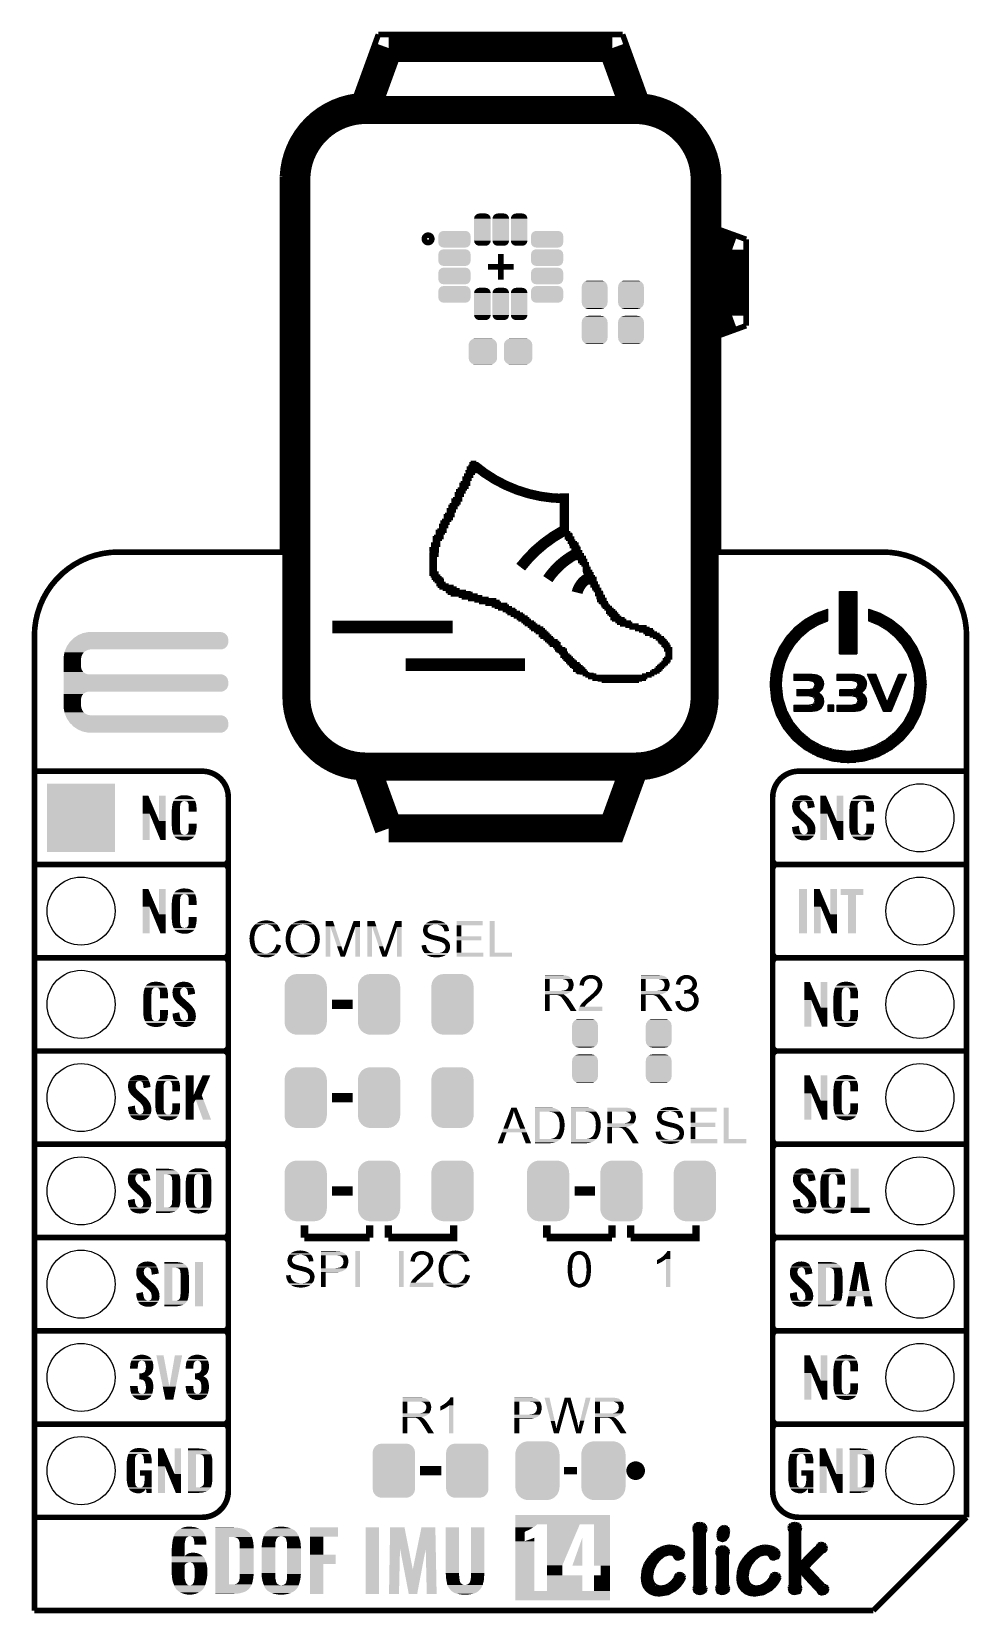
# Model space of a CAD drawing. Extents: x -1.3 to 24.2, y -3.9 to 39.2.
import ezdxf

# ---------------------------------------------------------------- set-up
doc = ezdxf.new("R2010")
doc.units = 0
doc.layers.get('0').update_dxf_attribs({"linetype": 'CONTINUOUS'})
for name, color, linetype in [('6DOF_IMU_14_CLICK_V100_GKO', 5, 'CONTINUOUS'), ('6DOF_IMU_14_CLICK_V100_GTO', 14, 'CONTINUOUS'), ('6DOF_IMU_14_CLICK_V100_GTS', 12, 'CONTINUOUS')]:
    doc.layers.add(name, color=color, linetype=linetype)

# ---------------------------------------------------------------- blocks, each defined once
blk = doc.blocks.new('CUSTOM_53')
for points in [[(-0.35179, 0.21082), (-0.342144, 0.268372), (0.35179, 0.21082), (0.34192, 0.268372)], [(-0.35179, 0.20955), (-0.35179, 0.21082), (0.35179, 0.20955), (0.35179, 0.21082)], [(-0.35179, -0.20955), (-0.35179, 0.20955), (0.35179, -0.20955), (0.35179, 0.20955)], [(-0.342144, 0.268372), (-0.341452, 0.269636), (0.34192, 0.268372), (0.341702, 0.269636)], [(-0.341452, 0.269636), (-0.313432, 0.320688), (0.341702, 0.269636), (0.313176, 0.320688)], [(-0.313432, 0.320688), (-0.312264, 0.321732), (0.313176, 0.320688), (0.312592, 0.321732)], [(-0.312264, 0.321732), (-0.26893, 0.360448), (0.312592, 0.321732), (0.268592, 0.360448)], [(-0.26893, 0.360448), (-0.267216, 0.361152), (0.268592, 0.360448), (0.26779, 0.361152)], [(-0.267216, 0.361152), (-0.213724, 0.383108), (0.26779, 0.361152), (0.21312, 0.383108)], [(-0.213724, 0.383108), (-0.20803, 0.383392), (0.21312, 0.383108), (0.212412, 0.383392)], [(-0.20803, 0.383392), (-0.154122, 0.38608), (0.212412, 0.383392), (0.154132, 0.38608)], [(-0.35179, -0.21082), (-0.35179, -0.20955), (0.35179, -0.21082), (0.35179, -0.20955)], [(-0.34192, -0.268358), (-0.35179, -0.21082), (0.342148, -0.268358), (0.35179, -0.21082)], [(-0.341702, -0.269636), (-0.34192, -0.268358), (0.341446, -0.269636), (0.342148, -0.268358)], [(-0.313184, -0.320676), (-0.341702, -0.269636), (0.31344, -0.320676), (0.341446, -0.269636)], [(-0.312594, -0.321732), (-0.313184, -0.320676), (0.312258, -0.321732), (0.31344, -0.320676)], [(-0.268602, -0.36044), (-0.312594, -0.321732), (0.26894, -0.36044), (0.312258, -0.321732)], [(-0.267792, -0.361154), (-0.268602, -0.36044), (0.2672, -0.361154), (0.26894, -0.36044)], [(-0.213136, -0.383104), (-0.267792, -0.361154), (0.213734, -0.383104), (0.2672, -0.361154)], [(-0.212414, -0.383394), (-0.213136, -0.383104), (0.207926, -0.383394), (0.213734, -0.383104)], [(-0.154122, -0.38608), (-0.212414, -0.383394), (0.154132, -0.38608), (0.207926, -0.383394)]]:
    blk.add_solid(points)
blk = doc.blocks.new('CUSTOM_54')
for points in [[(-0.38735, 0.17526), (-0.383124, 0.213652), (0.38735, 0.17526), (0.380766, 0.213652)], [(-0.38608, 0.154124), (-0.38735, 0.17526), (0.38608, 0.154124), (0.38735, 0.17526)], [(-0.38608, -0.154124), (-0.38608, 0.154124), (0.38608, -0.154124), (0.38608, 0.154124)], [(-0.383124, 0.213652), (-0.37475, 0.234078), (0.380766, 0.213652), (0.377262, 0.234078)], [(-0.37475, 0.234078), (-0.360486, 0.26887), (0.377262, 0.234078), (0.357822, 0.26887)], [(-0.360486, 0.26887), (-0.34504, 0.286174), (0.357822, 0.26887), (0.348152, 0.286174)], [(-0.34504, 0.286174), (-0.320744, 0.31339), (0.348152, 0.286174), (0.317222, 0.31339)], [(-0.320744, 0.31339), (-0.298526, 0.325596), (0.317222, 0.31339), (0.30335, 0.325596)], [(-0.298526, 0.325596), (-0.268438, 0.342124), (0.30335, 0.325596), (0.2622, 0.342124)], [(-0.268438, 0.342124), (-0.233628, 0.347838), (0.2622, 0.342124), (0.247972, 0.347838)], [(-0.233628, 0.347838), (-0.20955, 0.35179), (0.247972, 0.347838), (0.20955, 0.35179)], [(-0.38735, -0.17526), (-0.38608, -0.154124), (0.38735, -0.17526), (0.38608, -0.154124)], [(-0.380764, -0.213652), (-0.38735, -0.17526), (0.383124, -0.213652), (0.38735, -0.17526)], [(-0.377262, -0.234078), (-0.380764, -0.213652), (0.374748, -0.234078), (0.383124, -0.213652)], [(-0.35782, -0.26887), (-0.377262, -0.234078), (0.360486, -0.26887), (0.374748, -0.234078)], [(-0.348152, -0.286174), (-0.35782, -0.26887), (0.345038, -0.286174), (0.360486, -0.26887)], [(-0.31722, -0.31339), (-0.348152, -0.286174), (0.320744, -0.31339), (0.345038, -0.286174)], [(-0.30335, -0.325596), (-0.31722, -0.31339), (0.298524, -0.325596), (0.320744, -0.31339)], [(-0.262198, -0.342124), (-0.30335, -0.325596), (0.268438, -0.342124), (0.298524, -0.325596)], [(-0.247972, -0.347838), (-0.262198, -0.342124), (0.233626, -0.347838), (0.268438, -0.342124)], [(-0.20955, -0.35179), (-0.247972, -0.347838), (0.20955, -0.35179), (0.233626, -0.347838)]]:
    blk.add_solid(points)
blk = doc.blocks.new('CUSTOM_55')
for points in [[(-0.13961, 0.428876), (-0.08763, 0.43942), (0.135438, 0.428876), (0.08763, 0.43942)], [(-0.22606, 0.29972), (-0.215078, 0.351792), (0.22606, 0.29972), (0.21599, 0.351792)], [(-0.22606, -0.29972), (-0.22606, 0.29972), (0.22606, -0.29972), (0.22606, 0.29972)], [(-0.215078, 0.351792), (-0.214158, 0.356146), (0.21599, 0.351792), (0.213182, 0.356146)], [(-0.214158, 0.356146), (-0.186244, 0.39636), (0.213182, 0.356146), (0.187236, 0.39636)], [(-0.186244, 0.39636), (-0.183914, 0.399716), (0.187236, 0.39636), (0.182496, 0.399716)], [(-0.183914, 0.399716), (-0.142462, 0.427), (0.182496, 0.399716), (0.143944, 0.427)], [(-0.142462, 0.427), (-0.13961, 0.428876), (0.143944, 0.427), (0.135438, 0.428876)], [(-0.21599, -0.351792), (-0.22606, -0.29972), (0.215076, -0.351792), (0.22606, -0.29972)], [(-0.21318, -0.356146), (-0.21599, -0.351792), (0.214158, -0.356146), (0.215076, -0.351792)], [(-0.187236, -0.39636), (-0.21318, -0.356146), (0.186242, -0.39636), (0.214158, -0.356146)], [(-0.182494, -0.399716), (-0.187236, -0.39636), (0.183914, -0.399716), (0.186242, -0.39636)], [(-0.143944, -0.427), (-0.182494, -0.399716), (0.14246, -0.427), (0.183914, -0.399716)], [(-0.135436, -0.428876), (-0.143944, -0.427), (0.13961, -0.428876), (0.14246, -0.427)], [(-0.08763, -0.43942), (-0.135436, -0.428876), (0.08763, -0.43942), (0.13961, -0.428876)]]:
    blk.add_solid(points)
blk = doc.blocks.new('CUSTOM_56')
for points in [[(-0.43942, 0.08763), (-0.427916, 0.139608), (0.43942, 0.08763), (0.428878, 0.139608)], [(-0.43942, 0.08636), (-0.43942, 0.08763), (0.43942, 0.08636), (0.43942, 0.08763)], [(-0.43942, -0.08636), (-0.43942, 0.08636), (0.43942, -0.08636), (0.43942, 0.08636)], [(-0.427916, 0.139608), (-0.427002, 0.143728), (0.428878, 0.139608), (0.426168, 0.143728)], [(-0.427002, 0.143728), (-0.398562, 0.183914), (0.426168, 0.143728), (0.39972, 0.183914)], [(-0.398562, 0.183914), (-0.396362, 0.18702), (0.39972, 0.183914), (0.395246, 0.18702)], [(-0.396362, 0.18702), (-0.354296, 0.214156), (0.395246, 0.18702), (0.35615, 0.214156)], [(-0.354296, 0.214156), (-0.351792, 0.21577), (0.35615, 0.214156), (0.3485, 0.21577)], [(-0.351792, 0.21577), (-0.29972, 0.225838), (0.3485, 0.21577), (0.300774, 0.225838)], [(-0.29972, 0.225838), (-0.29972, 0.22606), (0.300774, 0.225838), (0.29972, 0.22606)], [(-0.43942, -0.08763), (-0.43942, -0.08636), (0.43942, -0.08763), (0.43942, -0.08636)], [(-0.428794, -0.139592), (-0.43942, -0.08763), (0.42796, -0.139592), (0.43942, -0.08763)], [(-0.425914, -0.14395), (-0.428794, -0.139592), (0.427, -0.14395), (0.42796, -0.139592)], [(-0.399566, -0.18385), (-0.425914, -0.14395), (0.398758, -0.18385), (0.427, -0.14395)], [(-0.394664, -0.18724), (-0.399566, -0.18385), (0.39636, -0.18724), (0.398758, -0.18385)], [(-0.35595, -0.214022), (-0.394664, -0.18724), (0.354844, -0.214022), (0.39636, -0.18724)], [(-0.346574, -0.215992), (-0.35595, -0.214022), (0.351792, -0.215992), (0.354844, -0.214022)], [(-0.29972, -0.225838), (-0.346574, -0.215992), (0.300868, -0.225838), (0.351792, -0.215992)], [(-0.29972, -0.22606), (-0.29972, -0.225838), (0.29972, -0.22606), (0.300868, -0.225838)]]:
    blk.add_solid(points)
blk = doc.blocks.new('CUSTOM_57')
for points in [[(-0.57658, -0.48768), (-0.57658, 0.48768), (0.57658, -0.48768), (0.57658, 0.48768)], [(-0.57531, 0.48768), (-0.573704, 0.520636), (0.57531, 0.48768), (0.571254, 0.520636)], [(-0.573704, 0.520636), (-0.562694, 0.569912), (0.571254, 0.520636), (0.565186, 0.569912)], [(-0.562694, 0.569912), (-0.555636, 0.601496), (0.565186, 0.569912), (0.55303, 0.601496)], [(-0.555636, 0.601496), (-0.532704, 0.647234), (0.55303, 0.601496), (0.535424, 0.647234)], [(-0.532704, 0.647234), (-0.5185, 0.67556), (0.535424, 0.647234), (0.515528, 0.67556)], [(-0.5185, 0.67556), (-0.484594, 0.715032), (0.515528, 0.67556), (0.4878, 0.715032)], [(-0.484594, 0.715032), (-0.464512, 0.738408), (0.4878, 0.715032), (0.460796, 0.738408)], [(-0.464512, 0.738408), (-0.420946, 0.769256), (0.460796, 0.738408), (0.425156, 0.769256)], [(-0.420946, 0.769256), (-0.396894, 0.786286), (0.425156, 0.769256), (0.391508, 0.786286)], [(-0.396894, 0.786286), (-0.344522, 0.80667), (0.391508, 0.786286), (0.351232, 0.80667)], [(-0.344522, 0.80667), (-0.319682, 0.816338), (0.351232, 0.80667), (0.308712, 0.816338)], [(-0.319682, 0.816338), (-0.251122, 0.82504), (0.308712, 0.816338), (0.27044, 0.82504)], [(-0.251122, 0.82504), (-0.23749, 0.82677), (0.27044, 0.82504), (0.23749, 0.82677)], [(-0.571252, -0.520636), (-0.57531, -0.48768), (0.573704, -0.520636), (0.57531, -0.48768)], [(-0.565186, -0.569912), (-0.571252, -0.520636), (0.562692, -0.569912), (0.573704, -0.520636)], [(-0.553028, -0.601496), (-0.565186, -0.569912), (0.555636, -0.601496), (0.562692, -0.569912)], [(-0.535424, -0.647234), (-0.553028, -0.601496), (0.532702, -0.647234), (0.555636, -0.601496)], [(-0.515526, -0.67556), (-0.535424, -0.647234), (0.5185, -0.67556), (0.532702, -0.647234)], [(-0.4878, -0.715032), (-0.515526, -0.67556), (0.484592, -0.715032), (0.5185, -0.67556)], [(-0.460794, -0.738408), (-0.4878, -0.715032), (0.464512, -0.738408), (0.484592, -0.715032)], [(-0.425156, -0.769256), (-0.460794, -0.738408), (0.420944, -0.769256), (0.464512, -0.738408)], [(-0.391506, -0.786286), (-0.425156, -0.769256), (0.396894, -0.786286), (0.420944, -0.769256)], [(-0.351232, -0.80667), (-0.391506, -0.786286), (0.34452, -0.80667), (0.396894, -0.786286)], [(-0.30871, -0.816338), (-0.351232, -0.80667), (0.319682, -0.816338), (0.34452, -0.80667)], [(-0.27044, -0.82504), (-0.30871, -0.816338), (0.25112, -0.82504), (0.319682, -0.816338)], [(-0.23749, -0.82677), (-0.27044, -0.82504), (0.23749, -0.82677), (0.25112, -0.82504)]]:
    blk.add_solid(points)
blk = doc.blocks.new('CUSTOM_58')
for points in [[(-0.60198, -0.44958), (-0.60198, 0.44958), (0.60198, -0.44958), (0.60198, 0.44958)], [(-0.60071, 0.44958), (-0.597996, 0.49319), (0.60071, 0.44958), (0.595442, 0.49319)], [(-0.597996, 0.49319), (-0.587972, 0.533366), (0.595442, 0.49319), (0.590586, 0.533366)], [(-0.587972, 0.533366), (-0.577562, 0.575076), (0.590586, 0.533366), (0.574852, 0.575076)], [(-0.577562, 0.575076), (-0.55793, 0.61233), (0.574852, 0.575076), (0.560798, 0.61233)], [(-0.55793, 0.61233), (-0.538216, 0.649738), (0.560798, 0.61233), (0.53514, 0.649738)], [(-0.538216, 0.649738), (-0.50967, 0.681926), (0.53514, 0.649738), (0.51306, 0.681926)], [(-0.50967, 0.681926), (-0.482218, 0.71288), (0.51306, 0.681926), (0.47841, 0.71288)], [(-0.482218, 0.71288), (-0.44566, 0.738152), (0.47841, 0.71288), (0.45012, 0.738152)], [(-0.44566, 0.738152), (-0.412794, 0.76087), (0.45012, 0.738152), (0.407388, 0.76087)], [(-0.412794, 0.76087), (-0.368484, 0.777768), (0.407388, 0.76087), (0.3756, 0.777768)], [(-0.368484, 0.777768), (-0.333938, 0.790942), (0.3756, 0.777768), (0.32361, 0.790942)], [(-0.333938, 0.790942), (-0.273256, 0.798498), (0.32361, 0.790942), (0.29379, 0.798498)], [(-0.273256, 0.798498), (-0.25019, 0.80137), (0.29379, 0.798498), (0.25019, 0.80137)], [(-0.59544, -0.49319), (-0.60071, -0.44958), (0.597996, -0.49319), (0.60071, -0.44958)], [(-0.590586, -0.533366), (-0.59544, -0.49319), (0.58797, -0.533366), (0.597996, -0.49319)], [(-0.57485, -0.575076), (-0.590586, -0.533366), (0.577562, -0.575076), (0.58797, -0.533366)], [(-0.560798, -0.61233), (-0.57485, -0.575076), (0.557928, -0.61233), (0.577562, -0.575076)], [(-0.535138, -0.649738), (-0.560798, -0.61233), (0.538216, -0.649738), (0.557928, -0.61233)], [(-0.51306, -0.681926), (-0.535138, -0.649738), (0.509668, -0.681926), (0.538216, -0.649738)], [(-0.478408, -0.71288), (-0.51306, -0.681926), (0.482218, -0.71288), (0.509668, -0.681926)], [(-0.45012, -0.738152), (-0.478408, -0.71288), (0.445658, -0.738152), (0.482218, -0.71288)], [(-0.407386, -0.76087), (-0.45012, -0.738152), (0.412794, -0.76087), (0.445658, -0.738152)], [(-0.3756, -0.777768), (-0.407386, -0.76087), (0.368482, -0.777768), (0.412794, -0.76087)], [(-0.323608, -0.790942), (-0.3756, -0.777768), (0.333938, -0.790942), (0.368482, -0.777768)], [(-0.29379, -0.798498), (-0.323608, -0.790942), (0.273254, -0.798498), (0.333938, -0.790942)], [(-0.25019, -0.80137), (-0.29379, -0.798498), (0.25019, -0.80137), (0.273254, -0.798498)]]:
    blk.add_solid(points)
blk = doc.blocks.new('CUSTOM_59')
for points in [[(-0.57658, 0.49276), (-0.57464, 0.52344), (0.57658, 0.49276), (0.572118, 0.52344)], [(-0.57658, -0.49276), (-0.57658, 0.49276), (0.57658, -0.49276), (0.57658, 0.49276)], [(-0.57464, 0.52344), (-0.563878, 0.562234), (0.572118, 0.52344), (0.566472, 0.562234)], [(-0.563878, 0.562234), (-0.555872, 0.591092), (0.566472, 0.562234), (0.55312, 0.591092)], [(-0.555872, 0.591092), (-0.53404, 0.625952), (0.55312, 0.591092), (0.536988, 0.625952)], [(-0.53404, 0.625952), (-0.518606, 0.650592), (0.536988, 0.625952), (0.515276, 0.650592)], [(-0.518606, 0.650592), (-0.486794, 0.678626), (0.515276, 0.650592), (0.490572, 0.678626)], [(-0.486794, 0.678626), (-0.465932, 0.697008), (0.490572, 0.678626), (0.461224, 0.697008)], [(-0.465932, 0.697008), (-0.425122, 0.715892), (0.461224, 0.697008), (0.431072, 0.715892)], [(-0.425122, 0.715892), (-0.402214, 0.726492), (0.431072, 0.715892), (0.392864, 0.726492)], [(-0.402214, 0.726492), (-0.346074, 0.73466), (0.392864, 0.726492), (0.36342, 0.73466)], [(-0.346074, 0.73466), (-0.33274, 0.7366), (0.36342, 0.73466), (0.33274, 0.7366)], [(-0.572116, -0.52344), (-0.57658, -0.49276), (0.57464, -0.52344), (0.57658, -0.49276)], [(-0.566472, -0.562234), (-0.572116, -0.52344), (0.563876, -0.562234), (0.57464, -0.52344)], [(-0.553118, -0.591092), (-0.566472, -0.562234), (0.555872, -0.591092), (0.563876, -0.562234)], [(-0.536988, -0.625952), (-0.553118, -0.591092), (0.534038, -0.625952), (0.555872, -0.591092)], [(-0.515274, -0.650592), (-0.536988, -0.625952), (0.518606, -0.650592), (0.534038, -0.625952)], [(-0.490572, -0.678626), (-0.515274, -0.650592), (0.486792, -0.678626), (0.518606, -0.650592)], [(-0.461222, -0.697008), (-0.490572, -0.678626), (0.465932, -0.697008), (0.486792, -0.678626)], [(-0.431072, -0.715892), (-0.461222, -0.697008), (0.42512, -0.715892), (0.465932, -0.697008)], [(-0.392862, -0.726492), (-0.431072, -0.715892), (0.402214, -0.726492), (0.42512, -0.715892)], [(-0.36342, -0.73466), (-0.392862, -0.726492), (0.346072, -0.73466), (0.402214, -0.726492)], [(-0.33274, -0.7366), (-0.36342, -0.73466), (0.33274, -0.7366), (0.346072, -0.73466)]]:
    blk.add_solid(points)
blk = doc.blocks.new('ROUND_24')
blk.add_circle((0, 0), 0.927)
blk = doc.blocks.new('SQUARE_28')
blk.add_solid([(0.9271, 0.9271), (0.9271, -0.9271), (-0.9271, 0.9271), (-0.9271, -0.9271)])

msp = doc.modelspace()

# ---------------------------------------------------------------- linework, layer by layer
at = {"layer": '6DOF_IMU_14_CLICK_V100_GKO', "const_width": 0.1524}
for points in [[(7.49046, 37.43198), (8.1026, 39.116)], [(8.1026, 39.116), (14.7574, 39.116)], [(14.7574, 39.116), (15.37208, 37.42436)], [(1.016, 25.019), (5.4864, 25.019), (5.4864, 35.23742)], [(17.3736, 33.8074), (17.3736, 35.2298)], [(17.3736, 33.8074), (18.1229, 33.53562)], [(18.1229, 31.18358), (18.1229, 33.53562)], [(17.3736, 30.9118), (18.1229, 31.18358)], [(17.3736, 25.019), (17.3736, 30.9118)], [(17.3736, 25.019), (21.844, 25.019)], [(-1.27, -3.81), (-1.27, 22.733)], [(24.13, -1.27), (24.13, 22.733)], [(21.59, -3.81), (24.13, -1.27)], [(-1.27, -3.81), (21.59, -3.81)]]:
    msp.add_lwpolyline(points, dxfattribs=at)
for points in [[(7.49046, 37.43198, 0.3663453), (5.48894, 35.23742)], [(17.3736, 35.2298, 0.3666451), (15.37208, 37.42436)], [(1.016, 25.019, 0.4142136), (-1.27, 22.733)], [(24.13, 22.733, 0.4142136), (21.844, 25.019)]]:
    msp.add_lwpolyline(points, format="xyb", dxfattribs=at)
at = {"layer": '6DOF_IMU_14_CLICK_V100_GTO'}
for points, const_width in [([(7.76732, 37.0586), (8.382, 38.74516)], 0.762), ([(8.382, 38.74516), (14.478, 38.74516)], 0.762), ([(14.478, 38.74516), (15.09268, 37.0586)], 0.762), ([(7.76732, 37.0586), (15.09268, 37.0586)], 0.762), ([(5.8674, 21.082), (5.8674, 35.1536)], 0.762), ([(16.9926, 21.082), (16.9926, 35.1536)], 0.762), ([(16.9926, 33.528), (17.7419, 33.25622)], 0.762), ([(17.7419, 31.45282), (17.7419, 33.25622)], 0.762), ([(11.43762, 32.78632), (11.43762, 33.13684)], 0.1524), ([(11.0871, 32.78632), (11.43762, 32.78632)], 0.1524), ([(11.43762, 32.78632), (11.78814, 32.78632)], 0.1524), ([(11.43762, 32.43834), (11.43762, 32.78632)], 0.1524), ([(16.9926, 31.18104), (17.7419, 31.45282)], 0.762), ([(10.43432, 27.14244), (10.73404, 27.14244)], 0.04318), ([(10.46988, 27.2288), (10.77722, 27.2288)], 0.04318), ([(10.4775, 27.18562), (10.77722, 27.18562)], 0.04318), ([(10.50798, 27.33548), (10.8077, 27.33548)], 0.04318), ([(10.50798, 27.29738), (10.8077, 27.29738)], 0.04318), ([(10.50798, 27.25928), (10.8077, 27.25928)], 0.04318), ([(10.55116, 27.37358), (10.8077, 27.37358)], 0.04318), ([(10.58164, 27.44724), (10.8077, 27.44724)], 0.04318), ([(10.58164, 27.41168), (10.8077, 27.41168)], 0.04318), ([(10.61974, 27.48534), (10.7696, 27.48534)], 0.04318), ([(10.22096, 26.71572), (10.52068, 26.71572)], 0.04318), ([(10.26414, 26.75636), (10.56386, 26.75636)], 0.04318), ([(10.30732, 26.8859), (10.60704, 26.8859)], 0.04318), ([(10.30732, 26.84272), (10.60704, 26.84272)], 0.04318), ([(10.30732, 26.79954), (10.56386, 26.79954)], 0.04318), ([(10.34796, 26.92908), (10.60704, 26.92908)], 0.04318), ([(10.39114, 27.05608), (10.69086, 27.05608)], 0.04318), ([(10.39114, 27.01544), (10.64768, 27.01544)], 0.04318), ([(10.39114, 26.97226), (10.64768, 26.97226)], 0.04318), ([(10.43432, 27.09926), (10.69086, 27.09926)], 0.04318), ([(10.0076, 26.28646), (10.30732, 26.28646)], 0.04318), ([(10.04824, 26.32964), (10.34796, 26.32964)], 0.04318), ([(10.09142, 26.45918), (10.39114, 26.45918)], 0.04318), ([(10.09142, 26.416), (10.39114, 26.416)], 0.04318), ([(10.09142, 26.37282), (10.34796, 26.37282)], 0.04318), ([(10.1346, 26.49982), (10.39114, 26.49982)], 0.04318), ([(10.17778, 26.62936), (10.4775, 26.62936)], 0.04318), ([(10.17778, 26.58618), (10.43432, 26.58618)], 0.04318), ([(10.17778, 26.543), (10.43432, 26.543)], 0.04318), ([(10.22096, 26.67254), (10.4775, 26.67254)], 0.04318), ([(13.04036, 26.5938), (13.29944, 26.5938)], 0.04318), ([(13.04036, 26.55062), (13.29944, 26.55062)], 0.04318), ([(13.04036, 26.50744), (13.29944, 26.50744)], 0.04318), ([(13.04036, 26.46426), (13.29944, 26.46426)], 0.04318), ([(13.04036, 26.42108), (13.29944, 26.42108)], 0.04318), ([(13.04036, 26.38044), (13.29944, 26.38044)], 0.04318), ([(13.04036, 26.33726), (13.29944, 26.33726)], 0.04318), ([(13.04036, 26.29408), (13.29944, 26.29408)], 0.04318), ([(9.7917, 25.85974), (10.09142, 25.85974)], 0.04318), ([(9.83488, 25.90292), (10.1346, 25.90292)], 0.04318), ([(9.87806, 26.02992), (10.17778, 26.02992)], 0.04318), ([(9.87806, 25.98674), (10.17778, 25.98674)], 0.04318), ([(9.87806, 25.94356), (10.1346, 25.94356)], 0.04318), ([(9.92124, 26.0731), (10.17778, 26.0731)], 0.04318), ([(9.96442, 26.2001), (10.26414, 26.2001)], 0.04318), ([(9.96442, 26.15946), (10.22096, 26.15946)], 0.04318), ([(9.96442, 26.11628), (10.22096, 26.11628)], 0.04318), ([(10.0076, 26.24328), (10.26414, 26.24328)], 0.04318), ([(13.04036, 26.2509), (13.29944, 26.2509)], 0.04318), ([(13.04036, 26.20772), (13.29944, 26.20772)], 0.04318), ([(13.04036, 26.16454), (13.29944, 26.16454)], 0.04318), ([(13.04036, 26.1239), (13.29944, 26.1239)], 0.04318), ([(13.04036, 26.08072), (13.29944, 26.08072)], 0.04318), ([(13.04036, 26.03754), (13.29944, 26.03754)], 0.04318), ([(13.04036, 25.99436), (13.29944, 25.99436)], 0.04318), ([(13.04036, 25.95118), (13.29944, 25.95118)], 0.04318), ([(13.04036, 25.908), (13.29944, 25.908)], 0.04318), ([(13.04036, 25.86482), (13.29944, 25.86482)], 0.04318), ([(9.57834, 25.43048), (9.87806, 25.43048)], 0.04318), ([(9.62152, 25.47366), (9.87806, 25.47366)], 0.04318), ([(9.6647, 25.6032), (9.96442, 25.6032)], 0.04318), ([(9.6647, 25.56002), (9.96442, 25.56002)], 0.04318), ([(9.6647, 25.51684), (9.92124, 25.51684)], 0.04318), ([(9.70788, 25.64384), (9.96442, 25.64384)], 0.04318), ([(9.75106, 25.77338), (10.04824, 25.77338)], 0.04318), ([(9.75106, 25.7302), (10.0076, 25.7302)], 0.04318), ([(9.75106, 25.68702), (10.0076, 25.68702)], 0.04318), ([(9.7917, 25.81656), (10.04824, 25.81656)], 0.04318), ([(13.04036, 25.82418), (13.29944, 25.82418)], 0.04318), ([(13.04036, 25.781), (13.29944, 25.781)], 0.04318), ([(13.04036, 25.73782), (13.29944, 25.73782)], 0.04318), ([(13.04036, 25.69464), (13.29944, 25.69464)], 0.04318), ([(13.06322, 25.65146), (13.29944, 25.65146)], 0.04318), ([(13.08354, 25.60828), (13.29944, 25.60828)], 0.04318), ([(13.12164, 25.56764), (13.335, 25.56764)], 0.04318), ([(13.12164, 25.52446), (13.37818, 25.52446)], 0.04318), ([(13.13942, 25.50922), (13.39596, 25.50922)], 0.04318), ([(13.13942, 25.46604), (13.39596, 25.46604)], 0.04318), ([(13.1826, 25.42286), (13.43914, 25.42286)], 0.04318), ([(9.4869, 24.98852), (9.74598, 24.98852)], 0.04318), ([(9.49198, 25.13076), (9.75106, 25.13076)], 0.04318), ([(9.49198, 25.08758), (9.75106, 25.08758)], 0.04318), ([(9.49198, 25.04694), (9.75106, 25.04694)], 0.04318), ([(9.4996, 25.02408), (9.75614, 25.02408)], 0.04318), ([(9.53516, 25.2603), (9.7917, 25.2603)], 0.04318), ([(9.53516, 25.21712), (9.7917, 25.21712)], 0.04318), ([(9.53516, 25.17394), (9.7917, 25.17394)], 0.04318), ([(9.57834, 25.3873), (9.87806, 25.3873)], 0.04318), ([(9.57834, 25.34412), (9.83488, 25.34412)], 0.04318), ([(9.57834, 25.30348), (9.7917, 25.30348)], 0.04318), ([(13.1826, 25.37968), (13.43914, 25.37968)], 0.04318), ([(13.21308, 25.34412), (13.47216, 25.34412)], 0.04318), ([(13.25626, 25.30094), (13.5128, 25.30094)], 0.04318), ([(13.25626, 25.25776), (13.55598, 25.25776)], 0.04318), ([(13.29944, 25.21458), (13.55598, 25.21458)], 0.04318), ([(13.31722, 25.18156), (13.589, 25.18156)], 0.04318), ([(13.31722, 25.14346), (13.61694, 25.14346)], 0.04318), ([(13.3604, 25.10028), (13.61694, 25.10028)], 0.04318), ([(13.3604, 25.0571), (13.66012, 25.0571)], 0.04318), ([(13.40358, 25.01392), (13.66012, 25.01392)], 0.04318), ([(13.44676, 24.97328), (13.7033, 24.97328)], 0.04318), ([(9.4869, 24.94534), (9.74598, 24.94534)], 0.04318), ([(9.4869, 24.90216), (9.74598, 24.90216)], 0.04318), ([(9.4869, 24.86152), (9.7028, 24.86152)], 0.04318), ([(9.4869, 24.81834), (9.7028, 24.81834)], 0.04318), ([(9.4869, 24.77516), (9.7028, 24.77516)], 0.04318), ([(9.4869, 24.73198), (9.7028, 24.73198)], 0.04318), ([(9.4869, 24.6888), (9.7028, 24.6888)], 0.04318), ([(9.4869, 24.64562), (9.7028, 24.64562)], 0.04318), ([(9.4869, 24.60498), (9.7028, 24.60498)], 0.04318), ([(9.4869, 24.5618), (9.7028, 24.5618)], 0.04318), ([(13.44676, 24.9301), (13.7033, 24.9301)], 0.04318), ([(13.45692, 24.90216), (13.75664, 24.90216)], 0.04318), ([(13.5001, 24.85898), (13.75664, 24.85898)], 0.04318), ([(13.5001, 24.8158), (13.79982, 24.8158)], 0.04318), ([(13.54328, 24.77262), (13.79982, 24.77262)], 0.04318), ([(13.54328, 24.72944), (13.843, 24.72944)], 0.04318), ([(13.58646, 24.68626), (13.843, 24.68626)], 0.04318), ([(13.62964, 24.64308), (13.85316, 24.64308)], 0.04318), ([(13.6652, 24.60244), (13.88618, 24.60244)], 0.04318), ([(13.6652, 24.55926), (13.88618, 24.55926)], 0.04318), ([(9.4869, 24.51862), (9.7028, 24.51862)], 0.04318), ([(9.4869, 24.47544), (9.74598, 24.47544)], 0.04318), ([(9.4869, 24.43226), (9.74598, 24.43226)], 0.04318), ([(9.4869, 24.38908), (9.78662, 24.38908)], 0.04318), ([(9.53008, 24.3459), (9.8298, 24.3459)], 0.04318), ([(9.5504, 24.31288), (9.8679, 24.31288)], 0.04318), ([(9.5504, 24.27478), (9.8933, 24.27478)], 0.04318), ([(9.59358, 24.23414), (9.8933, 24.23414)], 0.04318), ([(9.63676, 24.19096), (9.93394, 24.19096)], 0.04318), ([(9.6774, 24.14778), (10.0203, 24.14778)], 0.04318), ([(9.6774, 24.1046), (10.14984, 24.1046)], 0.04318), ([(13.66774, 24.4983), (13.92936, 24.4983)], 0.04318), ([(13.67282, 24.51608), (13.92936, 24.51608)], 0.04318), ([(13.68044, 24.45512), (13.96492, 24.45512)], 0.04318), ([(13.7033, 24.41448), (13.96492, 24.41448)], 0.04318), ([(13.74902, 24.3713), (14.00556, 24.3713)], 0.04318), ([(13.7922, 24.32812), (14.04874, 24.32812)], 0.04318), ([(13.7922, 24.28494), (14.04874, 24.28494)], 0.04318), ([(13.79474, 24.19858), (14.08938, 24.19858)], 0.04318), ([(13.79474, 24.1554), (14.08938, 24.1554)], 0.04318), ([(13.83284, 24.24176), (14.04874, 24.24176)], 0.04318), ([(13.87602, 24.11476), (14.13256, 24.11476)], 0.04318), ([(9.72058, 24.06142), (10.23366, 24.06142)], 0.04318), ([(9.76376, 24.01824), (10.32002, 24.01824)], 0.04318), ([(9.85012, 23.97506), (10.49274, 23.97506)], 0.04318), ([(9.93394, 23.93442), (10.61974, 23.93442)], 0.04318), ([(9.94918, 23.9141), (10.67562, 23.9141)], 0.04318), ([(9.99236, 23.87092), (10.80516, 23.87092)], 0.04318), ([(10.07618, 23.82774), (10.93216, 23.82774)], 0.04318), ([(10.29208, 23.78456), (11.10488, 23.78456)], 0.04318), ([(10.3759, 23.74138), (11.31824, 23.74138)], 0.04318), ([(10.54862, 23.6982), (11.4046, 23.6982)], 0.04318), ([(13.87602, 24.07158), (14.13256, 24.07158)], 0.04318), ([(13.9192, 24.0284), (14.17574, 24.0284)], 0.04318), ([(13.92936, 23.98522), (14.17574, 23.98522)], 0.04318), ([(13.96492, 23.94204), (14.21892, 23.94204)], 0.04318), ([(14.00302, 23.92172), (14.22908, 23.9141)], 0.04318), ([(14.00302, 23.88108), (14.23416, 23.88108)], 0.04318), ([(14.00302, 23.8379), (14.27734, 23.8379)], 0.04318), ([(14.04112, 23.79726), (14.27734, 23.79726)], 0.04318), ([(14.04112, 23.75408), (14.32052, 23.75408)], 0.04318), ([(14.06398, 23.7109), (14.32052, 23.7109)], 0.04318), ([(20.66036, 22.24024), (20.66036, 23.94458)], 0.0254), ([(20.66036, 23.94458), (21.14804, 23.94458)], 0.0254), ([(20.66036, 23.93442), (21.14804, 23.93442)], 0.0254), ([(20.66036, 23.90902), (21.14804, 23.90902)], 0.0254), ([(20.66036, 23.88362), (21.14804, 23.88362)], 0.0254), ([(20.66036, 23.85822), (21.14804, 23.85822)], 0.0254), ([(20.66036, 23.83282), (21.14804, 23.83282)], 0.0254), ([(20.66036, 23.80742), (21.14804, 23.80742)], 0.0254), ([(20.66036, 23.78202), (21.14804, 23.78202)], 0.0254), ([(20.66036, 23.75662), (21.14804, 23.75662)], 0.0254), ([(20.66036, 23.73122), (21.14804, 23.73122)], 0.0254), ([(20.66036, 23.70582), (21.14804, 23.70582)], 0.0254), ([(20.66036, 23.68042), (21.14804, 23.68042)], 0.0254), ([(21.14804, 22.24024), (21.14804, 23.94458)], 0.0254), ([(10.7188, 23.65756), (11.44524, 23.65756)], 0.04318), ([(10.84834, 23.61438), (11.61796, 23.61438)], 0.04318), ([(11.01852, 23.5712), (11.66114, 23.5712)], 0.04318), ([(11.1887, 23.52802), (11.74496, 23.52802)], 0.04318), ([(11.27506, 23.48484), (11.83132, 23.48484)], 0.04318), ([(11.36142, 23.44166), (11.8745, 23.44166)], 0.04318), ([(11.48842, 23.39848), (11.96086, 23.39848)], 0.04318), ([(11.57478, 23.35784), (12.04468, 23.35784)], 0.04318), ([(11.61796, 23.31466), (12.08786, 23.31466)], 0.04318), ([(11.70432, 23.27148), (12.17422, 23.27148)], 0.04318), ([(14.06398, 23.66772), (14.3637, 23.66772)], 0.04318), ([(14.10716, 23.62454), (14.3637, 23.62454)], 0.04318), ([(14.1224, 23.61438), (14.37894, 23.61438)], 0.04318), ([(14.1605, 23.57628), (14.41704, 23.57628)], 0.04318), ([(14.17574, 23.53818), (14.45514, 23.53818)], 0.04318), ([(14.19098, 23.52548), (14.47038, 23.52548)], 0.04318), ([(14.21384, 23.48484), (14.51356, 23.48484)], 0.04318), ([(14.25702, 23.44166), (14.55674, 23.44166)], 0.04318), ([(14.3002, 23.39848), (14.59992, 23.39848)], 0.04318), ([(14.3002, 23.3553), (14.6431, 23.3553)], 0.04318), ([(14.34084, 23.31212), (14.6812, 23.31212)], 0.04318), ([(14.38402, 23.26894), (14.72692, 23.26894)], 0.04318), ([(19.72056, 23.18004), (20.02028, 23.34768)], 0.0254), ([(19.83232, 23.25116), (20.35048, 23.25116)], 0.0254), ([(19.87804, 23.27656), (20.35048, 23.27656)], 0.0254), ([(19.9263, 23.30196), (20.35048, 23.30196)], 0.0254), ([(19.9771, 23.32736), (20.35048, 23.32736)], 0.0254), ([(20.02028, 23.34768), (20.35048, 23.46706)], 0.0254), ([(20.03044, 23.35276), (20.35048, 23.35276)], 0.0254), ([(20.0914, 23.37816), (20.35048, 23.37816)], 0.0254), ([(20.1549, 23.40356), (20.35048, 23.40356)], 0.0254), ([(20.22602, 23.42896), (20.35048, 23.42896)], 0.0254), ([(20.3073, 23.45436), (20.35048, 23.45436)], 0.0254), ([(20.35048, 23.1394), (20.35048, 23.46706)], 0.0254), ([(20.66036, 23.65502), (21.14804, 23.65502)], 0.0254), ([(20.66036, 23.62962), (21.14804, 23.62962)], 0.0254), ([(20.66036, 23.60422), (21.14804, 23.60422)], 0.0254), ([(20.66036, 23.57882), (21.14804, 23.57882)], 0.0254), ([(20.66036, 23.55342), (21.14804, 23.55342)], 0.0254), ([(20.66036, 23.52802), (21.14804, 23.52802)], 0.0254), ([(20.66036, 23.50262), (21.14804, 23.50262)], 0.0254), ([(20.66036, 23.47722), (21.14804, 23.47722)], 0.0254), ([(20.66036, 23.45182), (21.14804, 23.45182)], 0.0254), ([(20.66036, 23.42642), (21.14804, 23.42642)], 0.0254), ([(20.66036, 23.40102), (21.14804, 23.40102)], 0.0254), ([(20.66036, 23.37562), (21.14804, 23.37562)], 0.0254), ([(20.66036, 23.35022), (21.14804, 23.35022)], 0.0254), ([(20.66036, 23.32482), (21.14804, 23.32482)], 0.0254), ([(20.66036, 23.29942), (21.14804, 23.29942)], 0.0254), ([(20.66036, 23.27402), (21.14804, 23.27402)], 0.0254), ([(21.45792, 23.1394), (21.45792, 23.46706)], 0.0254), ([(21.45792, 23.46706), (21.78558, 23.35022)], 0.0254), ([(21.45792, 23.45436), (21.5011, 23.45436)], 0.0254), ([(21.45792, 23.42896), (21.58238, 23.42896)], 0.0254), ([(21.45792, 23.40356), (21.6535, 23.40356)], 0.0254), ([(21.45792, 23.37816), (21.717, 23.37816)], 0.0254), ([(21.45792, 23.35276), (21.77542, 23.35276)], 0.0254), ([(21.45792, 23.32736), (21.8313, 23.32736)], 0.0254), ([(21.45792, 23.30196), (21.8821, 23.30196)], 0.0254), ([(21.45792, 23.27656), (21.93036, 23.27656)], 0.0254), ([(21.45792, 23.25116), (21.97354, 23.25116)], 0.0254), ([(21.78558, 23.35022), (22.08784, 23.18004)], 0.0254), ([(6.85038, 22.97938), (10.12698, 22.97938)], 0.3429), ([(11.78814, 23.2283), (12.2174, 23.2283)], 0.04318), ([(11.8745, 23.18512), (12.26058, 23.18512)], 0.04318), ([(11.91768, 23.14194), (12.3444, 23.14194)], 0.04318), ([(12.0015, 23.1013), (12.38758, 23.1013)], 0.04318), ([(12.04468, 23.05812), (12.43076, 23.05812)], 0.04318), ([(12.08786, 23.01494), (12.51712, 23.01494)], 0.04318), ([(12.17422, 22.97176), (12.60094, 22.97176)], 0.04318), ([(12.2174, 22.92858), (12.64412, 22.92858)], 0.04318), ([(12.26058, 22.8854), (12.6873, 22.8854)], 0.04318), ([(12.3444, 22.84222), (12.73048, 22.84222)], 0.04318), ([(14.4272, 23.22576), (14.81328, 23.22576)], 0.04318), ([(14.4272, 23.18512), (14.85646, 23.18512)], 0.04318), ([(14.47038, 23.14194), (14.98346, 23.14194)], 0.04318), ([(14.55674, 23.09876), (15.02664, 23.09876)], 0.04318), ([(14.59992, 23.05558), (15.19682, 23.05558)], 0.04318), ([(14.68374, 23.0124), (15.41272, 23.0124)], 0.04318), ([(14.83106, 22.96922), (15.49654, 22.96922)], 0.04318), ([(14.94282, 22.92858), (15.5829, 22.92858)], 0.04318), ([(15.09522, 22.8854), (15.621, 22.8854)], 0.04318), ([(15.20698, 22.84222), (15.69466, 22.84222)], 0.04318), ([(19.08556, 21.40966), (19.11096, 21.70684), (19.18208, 21.98878), (19.29384, 22.25294), (19.4437, 22.4917), (19.62912, 22.70252), (19.84248, 22.8854), (20.08632, 23.03272), (20.35048, 23.1394)], 0.0254), ([(19.22018, 22.71522), (19.45132, 22.96922)], 0.0254), ([(19.30654, 22.81936), (19.75866, 22.81936)], 0.0254), ([(19.3294, 22.84476), (19.79168, 22.84476)], 0.0254), ([(19.35226, 22.87016), (19.8247, 22.87016)], 0.0254), ([(19.37766, 22.89556), (19.86026, 22.89556)], 0.0254), ([(19.40306, 22.92096), (19.89582, 22.92096)], 0.0254), ([(19.42846, 22.94636), (19.93646, 22.94636)], 0.0254), ([(19.45132, 22.96922), (19.72056, 23.18004)], 0.0254), ([(19.4564, 22.97176), (19.9771, 22.97176)], 0.0254), ([(19.48434, 22.99716), (20.02028, 22.99716)], 0.0254), ([(19.51228, 23.02256), (20.06854, 23.02256)], 0.0254), ([(19.54276, 23.04796), (20.11934, 23.04796)], 0.0254), ([(19.57324, 23.07336), (20.17522, 23.07336)], 0.0254), ([(19.60626, 23.09876), (20.23618, 23.09876)], 0.0254), ([(19.63928, 23.12416), (20.30476, 23.12416)], 0.0254), ([(19.67484, 23.14956), (20.35048, 23.14956)], 0.0254), ([(19.71294, 23.17496), (20.35048, 23.17496)], 0.0254), ([(19.75104, 23.20036), (20.35048, 23.20036)], 0.0254), ([(19.79168, 23.22576), (20.35048, 23.22576)], 0.0254), ([(20.66036, 23.24862), (21.14804, 23.24862)], 0.0254), ([(20.66036, 23.22322), (21.14804, 23.22322)], 0.0254), ([(20.66036, 23.19782), (21.14804, 23.19782)], 0.0254), ([(20.66036, 23.17242), (21.14804, 23.17242)], 0.0254), ([(20.66036, 23.14702), (21.14804, 23.14702)], 0.0254), ([(20.66036, 23.12162), (21.14804, 23.12162)], 0.0254), ([(20.66036, 23.09622), (21.14804, 23.09622)], 0.0254), ([(20.66036, 23.07082), (21.14804, 23.07082)], 0.0254), ([(20.66036, 23.04542), (21.14804, 23.04542)], 0.0254), ([(20.66036, 23.02002), (21.14804, 23.02002)], 0.0254), ([(20.66036, 22.99462), (21.14804, 22.99462)], 0.0254), ([(20.66036, 22.96922), (21.14804, 22.96922)], 0.0254), ([(20.66036, 22.94382), (21.14804, 22.94382)], 0.0254), ([(20.66036, 22.91842), (21.14804, 22.91842)], 0.0254), ([(20.66036, 22.89302), (21.14804, 22.89302)], 0.0254), ([(20.66036, 22.86762), (21.14804, 22.86762)], 0.0254), ([(20.66036, 22.84222), (21.14804, 22.84222)], 0.0254), ([(21.45792, 23.22576), (22.01672, 23.22576)], 0.0254), ([(21.45792, 23.20036), (22.05736, 23.20036)], 0.0254), ([(21.45792, 23.17496), (22.09546, 23.17496)], 0.0254), ([(21.45792, 23.14956), (22.13356, 23.14956)], 0.0254), ([(21.45792, 23.1394), (21.72208, 23.03272), (21.96338, 22.8854), (22.17928, 22.70252), (22.3647, 22.4917), (22.51456, 22.25294), (22.62632, 21.98878), (22.69744, 21.70684), (22.7203, 21.40966)], 0.0254), ([(21.50364, 23.12416), (22.16658, 23.12416)], 0.0254), ([(21.57222, 23.09876), (22.20214, 23.09876)], 0.0254), ([(21.63318, 23.07336), (22.23516, 23.07336)], 0.0254), ([(21.68906, 23.04796), (22.26564, 23.04796)], 0.0254), ([(21.73986, 23.02256), (22.29612, 23.02256)], 0.0254), ([(21.78558, 22.99716), (22.32406, 22.99716)], 0.0254), ([(21.8313, 22.97176), (22.352, 22.97176)], 0.0254), ([(21.87194, 22.94636), (22.37994, 22.94636)], 0.0254), ([(21.91004, 22.92096), (22.40534, 22.92096)], 0.0254), ([(21.94814, 22.89556), (22.43074, 22.89556)], 0.0254), ([(21.9837, 22.87016), (22.4536, 22.87016)], 0.0254), ([(22.01672, 22.84476), (22.479, 22.84476)], 0.0254), ([(22.04974, 22.81936), (22.50186, 22.81936)], 0.0254), ([(22.08784, 23.18004), (22.35708, 22.96922)], 0.0254), ([(22.35708, 22.96922), (22.58822, 22.71776)], 0.0254), ([(12.38758, 22.80158), (12.77366, 22.80158)], 0.04318), ([(12.47394, 22.7584), (12.81684, 22.7584)], 0.04318), ([(12.47394, 22.71522), (12.85748, 22.71522)], 0.04318), ([(12.51712, 22.67204), (12.90066, 22.67204)], 0.04318), ([(12.60094, 22.62886), (12.98702, 22.62886)], 0.04318), ([(12.64412, 22.58568), (13.0302, 22.58568)], 0.04318), ([(12.6873, 22.54504), (13.07338, 22.54504)], 0.04318), ([(12.73048, 22.50186), (13.07338, 22.50186)], 0.04318), ([(12.77366, 22.45868), (13.11656, 22.45868)], 0.04318), ([(12.85748, 22.4155), (13.20038, 22.4155)], 0.04318), ([(15.32636, 22.79904), (15.77086, 22.79904)], 0.04318), ([(15.36954, 22.75586), (15.80896, 22.75586)], 0.04318), ([(15.49654, 22.71268), (15.88262, 22.71268)], 0.04318), ([(15.5829, 22.6695), (15.92072, 22.6695)], 0.04318), ([(15.6591, 22.62886), (15.95882, 22.62886)], 0.04318), ([(15.71244, 22.58568), (15.99692, 22.58568)], 0.04318), ([(15.73276, 22.5425), (16.02994, 22.5425)], 0.04318), ([(15.77086, 22.52218), (16.03502, 22.52218)], 0.04318), ([(15.80896, 22.479), (16.07058, 22.479)], 0.04318), ([(15.80896, 22.4536), (16.07058, 22.4536)], 0.04318), ([(15.84706, 22.4155), (16.10868, 22.4155)], 0.04318), ([(18.88998, 22.11324), (19.03222, 22.43074)], 0.0254), ([(19.02206, 22.41296), (19.39036, 22.41296)], 0.0254), ([(19.03222, 22.43074), (19.22018, 22.71522)], 0.0254), ([(19.0373, 22.43836), (19.4056, 22.43836)], 0.0254), ([(19.05, 22.46376), (19.42338, 22.46376)], 0.0254), ([(19.06524, 22.48916), (19.4437, 22.48916)], 0.0254), ([(19.08048, 22.51456), (19.46148, 22.51456)], 0.0254), ([(19.09572, 22.53996), (19.4818, 22.53996)], 0.0254), ([(19.1135, 22.56536), (19.50212, 22.56536)], 0.0254), ([(19.12874, 22.59076), (19.52498, 22.59076)], 0.0254), ([(19.14652, 22.61616), (19.5453, 22.61616)], 0.0254), ([(19.1643, 22.64156), (19.56816, 22.64156)], 0.0254), ([(19.18208, 22.66696), (19.59356, 22.66696)], 0.0254), ([(19.2024, 22.69236), (19.61896, 22.69236)], 0.0254), ([(19.22272, 22.71776), (19.64436, 22.71776)], 0.0254), ([(19.24304, 22.74316), (19.66976, 22.74316)], 0.0254), ([(19.26336, 22.76856), (19.70024, 22.76856)], 0.0254), ([(19.28368, 22.79396), (19.72818, 22.79396)], 0.0254), ([(20.66036, 22.81682), (21.14804, 22.81682)], 0.0254), ([(20.66036, 22.79142), (21.14804, 22.79142)], 0.0254), ([(20.66036, 22.76602), (21.14804, 22.76602)], 0.0254), ([(20.66036, 22.74062), (21.14804, 22.74062)], 0.0254), ([(20.66036, 22.71522), (21.14804, 22.71522)], 0.0254), ([(20.66036, 22.68982), (21.14804, 22.68982)], 0.0254), ([(20.66036, 22.66442), (21.14804, 22.66442)], 0.0254), ([(20.66036, 22.63902), (21.14804, 22.63902)], 0.0254), ([(20.66036, 22.61362), (21.14804, 22.61362)], 0.0254), ([(20.66036, 22.58822), (21.14804, 22.58822)], 0.0254), ([(20.66036, 22.56282), (21.14804, 22.56282)], 0.0254), ([(20.66036, 22.53742), (21.14804, 22.53742)], 0.0254), ([(20.66036, 22.51202), (21.14804, 22.51202)], 0.0254), ([(20.66036, 22.48662), (21.14804, 22.48662)], 0.0254), ([(20.66036, 22.46122), (21.14804, 22.46122)], 0.0254), ([(20.66036, 22.43582), (21.14804, 22.43582)], 0.0254), ([(20.66036, 22.41042), (21.14804, 22.41042)], 0.0254), ([(22.08022, 22.79396), (22.52472, 22.79396)], 0.0254), ([(22.10816, 22.76856), (22.54504, 22.76856)], 0.0254), ([(22.1361, 22.74316), (22.56536, 22.74316)], 0.0254), ([(22.16404, 22.71776), (22.58568, 22.71776)], 0.0254), ([(22.18944, 22.69236), (22.606, 22.69236)], 0.0254), ([(22.21484, 22.66696), (22.62378, 22.66696)], 0.0254), ([(22.2377, 22.64156), (22.64156, 22.64156)], 0.0254), ([(22.26056, 22.61616), (22.65934, 22.61616)], 0.0254), ([(22.28342, 22.59076), (22.67712, 22.59076)], 0.0254), ([(22.30628, 22.56536), (22.6949, 22.56536)], 0.0254), ([(22.3266, 22.53996), (22.71014, 22.53996)], 0.0254), ([(22.34692, 22.51456), (22.72538, 22.51456)], 0.0254), ([(22.3647, 22.48916), (22.74062, 22.48916)], 0.0254), ([(22.38248, 22.46376), (22.75586, 22.46376)], 0.0254), ([(22.40026, 22.43836), (22.7711, 22.43836)], 0.0254), ([(22.41804, 22.41296), (22.7838, 22.41296)], 0.0254), ([(22.58822, 22.71776), (22.77618, 22.43074)], 0.0254), ([(22.77618, 22.43074), (22.91588, 22.11324)], 0.0254), ([(8.84428, 21.95322), (12.09548, 21.95322)], 0.3429), ([(12.90066, 22.37232), (13.24356, 22.37232)], 0.04318), ([(12.91336, 22.32914), (13.24356, 22.32914)], 0.04318), ([(12.95146, 22.29866), (13.25118, 22.29866)], 0.04318), ([(12.98956, 22.28596), (13.2715, 22.28596)], 0.04318), ([(13.02512, 22.24278), (13.31468, 22.24278)], 0.04318), ([(13.05814, 22.15642), (13.40104, 22.15642)], 0.04318), ([(13.06322, 22.1996), (13.35786, 22.1996)], 0.04318), ([(13.10132, 22.11578), (13.43914, 22.11578)], 0.04318), ([(13.13942, 22.0726), (13.47724, 22.0726)], 0.04318), ([(13.18006, 22.04466), (13.51534, 22.04466)], 0.04318), ([(13.21308, 22.00148), (13.589, 22.00148)], 0.04318), ([(13.25118, 21.9583), (13.6271, 21.9583)], 0.04318), ([(15.73276, 21.9583), (15.99692, 21.9583)], 0.04318), ([(15.77086, 21.9964), (16.03502, 21.9964)], 0.04318), ([(15.80896, 22.0345), (16.07058, 22.0345)], 0.04318), ([(15.84706, 22.1107), (16.10868, 22.1107)], 0.04318), ([(15.84706, 22.0726), (16.07058, 22.0726)], 0.04318), ([(15.88262, 22.37232), (16.10868, 22.37232)], 0.04318), ([(15.88262, 22.32914), (16.10868, 22.32914)], 0.04318), ([(15.88262, 22.14626), (16.10868, 22.14626)], 0.04318), ([(15.92072, 22.29104), (16.10868, 22.29104)], 0.04318), ([(15.92072, 22.25548), (16.10868, 22.25548)], 0.04318), ([(15.92072, 22.21738), (16.10868, 22.21738)], 0.04318), ([(15.92072, 22.18436), (16.10868, 22.18436)], 0.04318), ([(18.80362, 21.77034), (18.88998, 22.11324)], 0.0254), ([(18.84934, 21.98116), (19.17954, 21.98116)], 0.0254), ([(18.85696, 22.00656), (19.18716, 22.00656)], 0.0254), ([(18.86458, 22.03196), (19.19732, 22.03196)], 0.0254), ([(18.8722, 22.05736), (19.20494, 22.05736)], 0.0254), ([(18.87982, 22.08276), (19.2151, 22.08276)], 0.0254), ([(18.88998, 22.10816), (19.22526, 22.10816)], 0.0254), ([(18.8976, 22.13356), (19.23796, 22.13356)], 0.0254), ([(18.90776, 22.15896), (19.24812, 22.15896)], 0.0254), ([(18.91792, 22.18436), (19.26082, 22.18436)], 0.0254), ([(18.92808, 22.20976), (19.27352, 22.20976)], 0.0254), ([(18.93824, 22.23516), (19.28622, 22.23516)], 0.0254), ([(18.9484, 22.26056), (19.29892, 22.26056)], 0.0254), ([(18.9611, 22.28596), (19.31162, 22.28596)], 0.0254), ([(18.97126, 22.31136), (19.32686, 22.31136)], 0.0254), ([(18.98396, 22.33676), (19.3421, 22.33676)], 0.0254), ([(18.99666, 22.36216), (19.35734, 22.36216)], 0.0254), ([(19.00936, 22.38756), (19.37258, 22.38756)], 0.0254), ([(20.66036, 22.38502), (21.14804, 22.38502)], 0.0254), ([(20.66036, 22.35962), (21.14804, 22.35962)], 0.0254), ([(20.66036, 22.33422), (21.14804, 22.33422)], 0.0254), ([(20.66036, 22.30882), (21.14804, 22.30882)], 0.0254), ([(20.66036, 22.28342), (21.14804, 22.28342)], 0.0254), ([(20.66036, 22.25802), (21.14804, 22.25802)], 0.0254), ([(20.66036, 22.24024), (21.14804, 22.24024)], 0.0254), ([(22.43582, 22.38756), (22.79904, 22.38756)], 0.0254), ([(22.45106, 22.36216), (22.81174, 22.36216)], 0.0254), ([(22.4663, 22.33676), (22.82444, 22.33676)], 0.0254), ([(22.48154, 22.31136), (22.8346, 22.31136)], 0.0254), ([(22.49678, 22.28596), (22.8473, 22.28596)], 0.0254), ([(22.50948, 22.26056), (22.85746, 22.26056)], 0.0254), ([(22.52218, 22.23516), (22.87016, 22.23516)], 0.0254), ([(22.53488, 22.20976), (22.88032, 22.20976)], 0.0254), ([(22.54758, 22.18436), (22.89048, 22.18436)], 0.0254), ([(22.56028, 22.15896), (22.90064, 22.15896)], 0.0254), ([(22.57044, 22.13356), (22.90826, 22.13356)], 0.0254), ([(22.5806, 22.10816), (22.91842, 22.10816)], 0.0254), ([(22.5933, 22.08276), (22.92604, 22.08276)], 0.0254), ([(22.60092, 22.05736), (22.9362, 22.05736)], 0.0254), ([(22.61108, 22.03196), (22.94382, 22.03196)], 0.0254), ([(22.62124, 22.00656), (22.95144, 22.00656)], 0.0254), ([(22.62886, 21.98116), (22.95906, 21.98116)], 0.0254), ([(22.91588, 22.11324), (23.00478, 21.77034)], 0.0254), ([(13.2969, 21.9202), (13.6652, 21.9202)], 0.04318), ([(13.32738, 21.88464), (13.7033, 21.88464)], 0.04318), ([(13.36802, 21.8567), (13.7414, 21.8567)], 0.04318), ([(13.40104, 21.81352), (13.77696, 21.81352)], 0.04318), ([(13.40866, 21.77034), (13.81506, 21.77034)], 0.04318), ([(13.47724, 21.73224), (13.85316, 21.73224)], 0.04318), ([(13.51534, 21.71192), (13.96492, 21.71192)], 0.04318), ([(13.589, 21.69668), (14.04112, 21.69668)], 0.04318), ([(13.6652, 21.65858), (15.621, 21.65858)], 0.04318), ([(13.7414, 21.6154), (15.5448, 21.6154)], 0.04318), ([(13.81506, 21.57222), (15.43304, 21.57222)], 0.04318), ([(13.92936, 21.52904), (15.39494, 21.52904)], 0.04318), ([(15.28318, 21.69668), (15.69466, 21.69668)], 0.04318), ([(15.39494, 21.73224), (15.77086, 21.73224)], 0.04318), ([(15.5067, 21.77542), (15.80896, 21.77542)], 0.04318), ([(15.5448, 21.81352), (15.84706, 21.81352)], 0.04318), ([(15.621, 21.85162), (15.88262, 21.85162)], 0.04318), ([(15.6591, 21.88972), (15.92072, 21.88972)], 0.04318), ([(15.69466, 21.92782), (15.95882, 21.92782)], 0.04318), ([(18.77314, 21.40966), (18.80362, 21.77034)], 0.0254), ([(18.77568, 21.54936), (19.09318, 21.54936)], 0.0254), ([(18.77822, 21.57476), (19.09318, 21.57476)], 0.0254), ([(18.78076, 21.60016), (19.09572, 21.60016)], 0.0254), ([(18.7833, 21.62556), (19.09826, 21.62556)], 0.0254), ([(18.78584, 21.65096), (19.10334, 21.65096)], 0.0254), ([(18.78838, 21.67636), (19.10588, 21.67636)], 0.0254), ([(18.79092, 21.70176), (19.11096, 21.70176)], 0.0254), ([(18.796, 21.72716), (19.1135, 21.72716)], 0.0254), ([(18.79854, 21.75256), (19.11858, 21.75256)], 0.0254), ([(18.80362, 21.77796), (19.12366, 21.77796)], 0.0254), ([(18.8087, 21.80336), (19.12874, 21.80336)], 0.0254), ([(18.81378, 21.82876), (19.13636, 21.82876)], 0.0254), ([(18.81886, 21.85416), (19.14144, 21.85416)], 0.0254), ([(18.82394, 21.87956), (19.14906, 21.87956)], 0.0254), ([(18.82902, 21.90496), (19.15414, 21.90496)], 0.0254), ([(18.83664, 21.93036), (19.16176, 21.93036)], 0.0254), ([(18.84172, 21.95576), (19.16938, 21.95576)], 0.0254), ([(19.42084, 21.51888), (19.42084, 21.6916), (19.90344, 21.6916), (20.04822, 21.67636), (20.15998, 21.62302), (20.22602, 21.51126), (20.24126, 21.41982)], 0.0254), ([(19.42084, 21.67382), (20.06092, 21.67382)], 0.0254), ([(19.42084, 21.64842), (20.12188, 21.64842)], 0.0254), ([(19.42084, 21.62302), (20.15998, 21.62302)], 0.0254), ([(19.42084, 21.59762), (20.18284, 21.59762)], 0.0254), ([(19.42084, 21.57222), (20.20062, 21.57222)], 0.0254), ([(19.42084, 21.54682), (20.21332, 21.54682)], 0.0254), ([(20.58924, 21.51888), (20.58924, 21.6916)], 0.0254), ([(20.58924, 21.6916), (21.07438, 21.6916)], 0.0254), ([(20.58924, 21.68398), (21.1836, 21.68398)], 0.0254), ([(20.58924, 21.65858), (21.27504, 21.65858)], 0.0254), ([(20.58924, 21.63318), (21.31822, 21.63318)], 0.0254), ([(20.58924, 21.60778), (21.34616, 21.60778)], 0.0254), ([(20.58924, 21.58238), (21.36648, 21.58238)], 0.0254), ([(20.58924, 21.55698), (21.37918, 21.55698)], 0.0254), ([(20.58924, 21.53158), (21.38934, 21.53158)], 0.0254), ([(21.07438, 21.6916), (21.21916, 21.67636), (21.32838, 21.62302), (21.39696, 21.51126), (21.40966, 21.41982)], 0.0254), ([(21.41982, 21.6916), (21.65858, 21.6916)], 0.0254), ([(21.41982, 21.6916), (21.85924, 20.67814)], 0.0254), ([(21.42744, 21.67382), (21.6662, 21.67382)], 0.0254), ([(21.4376, 21.64842), (21.67636, 21.64842)], 0.0254), ([(21.44776, 21.62302), (21.68652, 21.62302)], 0.0254), ([(21.46046, 21.59762), (21.69668, 21.59762)], 0.0254), ([(21.47062, 21.57222), (21.70684, 21.57222)], 0.0254), ([(21.48078, 21.54682), (21.717, 21.54682)], 0.0254), ([(21.65858, 21.6916), (21.96338, 20.93722), (22.2758, 21.6916)], 0.0254), ([(22.08022, 20.67814), (22.49932, 21.6916)], 0.0254), ([(22.21484, 21.54682), (22.4409, 21.54682)], 0.0254), ([(22.225, 21.57222), (22.45106, 21.57222)], 0.0254), ([(22.23516, 21.59762), (22.46122, 21.59762)], 0.0254), ([(22.24532, 21.62302), (22.47138, 21.62302)], 0.0254), ([(22.25802, 21.64842), (22.48154, 21.64842)], 0.0254), ([(22.26818, 21.67382), (22.49424, 21.67382)], 0.0254), ([(22.2758, 21.6916), (22.49932, 21.6916)], 0.0254), ([(22.63648, 21.95576), (22.96414, 21.95576)], 0.0254), ([(22.6441, 21.93036), (22.97176, 21.93036)], 0.0254), ([(22.65172, 21.90496), (22.97684, 21.90496)], 0.0254), ([(22.65934, 21.87956), (22.98446, 21.87956)], 0.0254), ([(22.66696, 21.85416), (22.98954, 21.85416)], 0.0254), ([(22.67204, 21.82876), (22.99462, 21.82876)], 0.0254), ([(22.67712, 21.80336), (22.9997, 21.80336)], 0.0254), ([(22.68474, 21.77796), (23.00478, 21.77796)], 0.0254), ([(22.68982, 21.75256), (23.00732, 21.75256)], 0.0254), ([(22.69236, 21.72716), (23.0124, 21.72716)], 0.0254), ([(22.69744, 21.70176), (23.01494, 21.70176)], 0.0254), ([(22.70252, 21.67636), (23.02002, 21.67636)], 0.0254), ([(22.70506, 21.65096), (23.02256, 21.65096)], 0.0254), ([(22.7076, 21.62556), (23.0251, 21.62556)], 0.0254), ([(22.71014, 21.60016), (23.02764, 21.60016)], 0.0254), ([(22.71268, 21.57476), (23.03018, 21.57476)], 0.0254), ([(22.71522, 21.54936), (23.03018, 21.54936)], 0.0254), ([(23.00478, 21.77034), (23.03526, 21.40966)], 0.0254), ([(14.07922, 21.50872), (15.28318, 21.50872)], 0.04318), ([(14.19098, 21.47062), (15.20698, 21.47062)], 0.04318), ([(18.77314, 21.49856), (19.0881, 21.49856)], 0.0254), ([(18.77314, 21.47316), (19.0881, 21.47316)], 0.0254), ([(18.77314, 21.44776), (19.0881, 21.44776)], 0.0254), ([(18.77314, 21.42236), (19.08556, 21.42236)], 0.0254), ([(18.77314, 21.40966), (18.81632, 20.9804)], 0.0254), ([(18.77314, 21.39696), (19.08556, 21.39696)], 0.0254), ([(18.77314, 21.37156), (19.0881, 21.37156)], 0.0254), ([(18.77314, 21.34616), (19.0881, 21.34616)], 0.0254), ([(18.77314, 21.32076), (19.0881, 21.32076)], 0.0254), ([(18.77568, 21.52396), (19.09064, 21.52396)], 0.0254), ([(18.77568, 21.29536), (19.09064, 21.29536)], 0.0254), ([(18.77568, 21.26996), (19.09064, 21.26996)], 0.0254), ([(18.77822, 21.24456), (19.09318, 21.24456)], 0.0254), ([(18.78076, 21.21916), (19.09572, 21.21916)], 0.0254), ([(18.7833, 21.19376), (19.09826, 21.19376)], 0.0254), ([(18.78584, 21.16836), (19.10334, 21.16836)], 0.0254), ([(18.78838, 21.14296), (19.10588, 21.14296)], 0.0254), ([(18.79092, 21.11756), (19.11096, 21.11756)], 0.0254), ([(19.08556, 21.40966), (19.12366, 21.0439)], 0.0254), ([(19.42084, 21.52142), (20.22348, 21.52142)], 0.0254), ([(19.42084, 21.51888), (19.82978, 21.51888)], 0.0254), ([(19.49958, 21.09978), (19.49958, 21.2725), (19.82978, 21.2725)], 0.0254), ([(19.49958, 21.26742), (20.18538, 21.26742)], 0.0254), ([(19.49958, 21.24202), (20.16506, 21.24202)], 0.0254), ([(19.49958, 21.21662), (20.13966, 21.21662)], 0.0254), ([(19.49958, 21.19122), (20.10918, 21.19122)], 0.0254), ([(19.49958, 21.16582), (20.13204, 21.16582)], 0.0254), ([(19.49958, 21.14042), (20.16506, 21.14042)], 0.0254), ([(19.49958, 21.11502), (20.19046, 21.11502)], 0.0254), ([(19.49958, 21.09978), (19.83486, 21.09978)], 0.0254), ([(19.82978, 21.51888), (19.94916, 21.49094)], 0.0254), ([(19.82978, 21.2725), (19.94916, 21.2979), (19.99488, 21.39442)], 0.0254), ([(19.83486, 21.09978), (19.95424, 21.07184)], 0.0254), ([(19.939, 21.29282), (20.20316, 21.29282)], 0.0254), ([(19.94154, 21.49602), (20.2311, 21.49602)], 0.0254), ([(19.94916, 21.49094), (19.98472, 21.45538)], 0.0254), ([(19.97456, 21.47062), (20.23618, 21.47062)], 0.0254), ([(19.97456, 21.31822), (20.2184, 21.31822)], 0.0254), ([(19.98472, 21.45538), (19.99488, 21.39442)], 0.0254), ([(19.98726, 21.44522), (20.23872, 21.44522)], 0.0254), ([(19.98726, 21.34362), (20.22856, 21.34362)], 0.0254), ([(19.99488, 21.41982), (20.24126, 21.41982)], 0.0254), ([(19.99488, 21.39442), (20.23872, 21.39442)], 0.0254), ([(19.99488, 21.36902), (20.23618, 21.36902)], 0.0254), ([(20.10156, 21.18614), (20.2057, 21.29536)], 0.0254), ([(20.10156, 21.18614), (20.18284, 21.12264), (20.22856, 21.03882), (20.24126, 20.94992)], 0.0254), ([(20.2057, 21.29536), (20.24126, 21.41982)], 0.0254), ([(20.58924, 21.51888), (21.00072, 21.51888)], 0.0254), ([(20.67052, 21.09978), (20.67052, 21.2725)], 0.0254), ([(20.67052, 21.2725), (21.00072, 21.2725)], 0.0254), ([(20.67052, 21.25218), (21.34362, 21.25218)], 0.0254), ([(20.67052, 21.22678), (21.31822, 21.22678)], 0.0254), ([(20.67052, 21.20138), (21.29028, 21.20138)], 0.0254), ([(20.67052, 21.17598), (21.28774, 21.17598)], 0.0254), ([(20.67052, 21.15058), (21.3233, 21.15058)], 0.0254), ([(20.67052, 21.12518), (21.35124, 21.12518)], 0.0254), ([(20.67052, 21.09978), (21.0058, 21.09978)], 0.0254), ([(21.00072, 21.51888), (21.1201, 21.49094)], 0.0254), ([(21.00072, 21.2725), (21.1201, 21.2979), (21.16582, 21.39442)], 0.0254), ([(21.0058, 21.09978), (21.12518, 21.07184)], 0.0254), ([(21.02866, 21.09978), (21.37156, 21.09978)], 0.0254), ([(21.05152, 21.27758), (21.36394, 21.27758)], 0.0254), ([(21.08962, 21.50618), (21.39696, 21.50618)], 0.0254), ([(21.1201, 21.49094), (21.15312, 21.45538)], 0.0254), ([(21.12518, 21.30298), (21.37918, 21.30298)], 0.0254), ([(21.13534, 21.48078), (21.40458, 21.48078)], 0.0254), ([(21.15058, 21.32838), (21.39188, 21.32838)], 0.0254), ([(21.15312, 21.45538), (21.40712, 21.45538)], 0.0254), ([(21.15312, 21.45538), (21.16582, 21.39442)], 0.0254), ([(21.16074, 21.35378), (21.40204, 21.35378)], 0.0254), ([(21.16328, 21.42998), (21.40966, 21.42998)], 0.0254), ([(21.16582, 21.40458), (21.40966, 21.40458)], 0.0254), ([(21.16582, 21.37918), (21.40712, 21.37918)], 0.0254), ([(21.2725, 21.18614), (21.37664, 21.29536)], 0.0254), ([(21.2725, 21.18614), (21.35378, 21.12264), (21.3995, 21.03882), (21.4122, 20.94992)], 0.0254), ([(21.37664, 21.29536), (21.40966, 21.41982)], 0.0254), ([(21.49348, 21.52142), (21.72716, 21.52142)], 0.0254), ([(21.50364, 21.49602), (21.73732, 21.49602)], 0.0254), ([(21.5138, 21.47062), (21.74748, 21.47062)], 0.0254), ([(21.5265, 21.44522), (21.75764, 21.44522)], 0.0254), ([(21.53666, 21.41982), (21.7678, 21.41982)], 0.0254), ([(21.54682, 21.39442), (21.77796, 21.39442)], 0.0254), ([(21.55952, 21.36902), (21.78812, 21.36902)], 0.0254), ([(21.56968, 21.34362), (21.79828, 21.34362)], 0.0254), ([(21.57984, 21.31822), (21.80844, 21.31822)], 0.0254), ([(21.59254, 21.29282), (21.8186, 21.29282)], 0.0254), ([(21.6027, 21.26742), (21.82876, 21.26742)], 0.0254), ([(21.61286, 21.24202), (21.83892, 21.24202)], 0.0254), ([(21.62556, 21.21662), (21.85162, 21.21662)], 0.0254), ([(21.63572, 21.19122), (21.86178, 21.19122)], 0.0254), ([(21.64842, 21.16582), (21.87194, 21.16582)], 0.0254), ([(21.65858, 21.14042), (21.8821, 21.14042)], 0.0254), ([(21.66874, 21.11502), (21.89226, 21.11502)], 0.0254), ([(22.03704, 21.11502), (22.26056, 21.11502)], 0.0254), ([(22.0472, 21.14042), (22.27072, 21.14042)], 0.0254), ([(22.05736, 21.16582), (22.28088, 21.16582)], 0.0254), ([(22.06752, 21.19122), (22.29358, 21.19122)], 0.0254), ([(22.07768, 21.21662), (22.30374, 21.21662)], 0.0254), ([(22.09038, 21.24202), (22.3139, 21.24202)], 0.0254), ([(22.10054, 21.26742), (22.32406, 21.26742)], 0.0254), ([(22.1107, 21.29282), (22.33422, 21.29282)], 0.0254), ([(22.12086, 21.31822), (22.34438, 21.31822)], 0.0254), ([(22.13102, 21.34362), (22.35708, 21.34362)], 0.0254), ([(22.14118, 21.36902), (22.36724, 21.36902)], 0.0254), ([(22.15134, 21.39442), (22.3774, 21.39442)], 0.0254), ([(22.1615, 21.41982), (22.38756, 21.41982)], 0.0254), ([(22.1742, 21.44522), (22.39772, 21.44522)], 0.0254), ([(22.18436, 21.47062), (22.40788, 21.47062)], 0.0254), ([(22.19452, 21.49602), (22.41804, 21.49602)], 0.0254), ([(22.20468, 21.52142), (22.43074, 21.52142)], 0.0254), ([(22.68474, 21.0439), (22.7203, 21.40966)], 0.0254), ([(22.69744, 21.11756), (23.01494, 21.11756)], 0.0254), ([(22.70252, 21.14296), (23.02002, 21.14296)], 0.0254), ([(22.70506, 21.16836), (23.02256, 21.16836)], 0.0254), ([(22.7076, 21.19376), (23.0251, 21.19376)], 0.0254), ([(22.71014, 21.21916), (23.02764, 21.21916)], 0.0254), ([(22.71268, 21.24456), (23.03018, 21.24456)], 0.0254), ([(22.71522, 21.26996), (23.03018, 21.26996)], 0.0254), ([(22.71776, 21.52396), (23.03272, 21.52396)], 0.0254), ([(22.71776, 21.49856), (23.03272, 21.49856)], 0.0254), ([(22.71776, 21.32076), (23.03272, 21.32076)], 0.0254), ([(22.71776, 21.29536), (23.03272, 21.29536)], 0.0254), ([(22.7203, 21.47316), (23.03526, 21.47316)], 0.0254), ([(22.7203, 21.44776), (23.03526, 21.44776)], 0.0254), ([(22.7203, 21.42236), (23.03526, 21.42236)], 0.0254), ([(22.7203, 21.39696), (23.03526, 21.39696)], 0.0254), ([(22.7203, 21.37156), (23.03526, 21.37156)], 0.0254), ([(22.7203, 21.34616), (23.03526, 21.34616)], 0.0254), ([(22.99208, 20.9804), (23.03526, 21.40966)], 0.0254), ([(18.796, 21.09216), (19.1135, 21.09216)], 0.0254), ([(18.79854, 21.06676), (19.11858, 21.06676)], 0.0254), ([(18.80362, 21.04136), (19.12366, 21.04136)], 0.0254), ([(18.8087, 21.01596), (19.12874, 21.01596)], 0.0254), ([(18.81378, 20.99056), (19.13636, 20.99056)], 0.0254), ([(18.81632, 20.9804), (18.94078, 20.58162)], 0.0254), ([(18.81886, 20.96516), (19.14144, 20.96516)], 0.0254), ([(18.82394, 20.93976), (19.14906, 20.93976)], 0.0254), ([(18.82902, 20.91436), (19.15414, 20.91436)], 0.0254), ([(18.83664, 20.88896), (19.16176, 20.88896)], 0.0254), ([(18.84172, 20.86356), (19.16938, 20.86356)], 0.0254), ([(18.84934, 20.83816), (19.17954, 20.83816)], 0.0254), ([(18.85696, 20.81276), (19.18716, 20.81276)], 0.0254), ([(18.86458, 20.78736), (19.19732, 20.78736)], 0.0254), ([(18.8722, 20.76196), (19.20494, 20.76196)], 0.0254), ([(18.87982, 20.73656), (19.2151, 20.73656)], 0.0254), ([(18.88998, 20.71116), (19.22526, 20.71116)], 0.0254), ([(18.8976, 20.68576), (19.23796, 20.68576)], 0.0254), ([(19.12366, 21.0439), (19.23034, 20.70354)], 0.0254), ([(19.23034, 20.70354), (19.39798, 20.39366)], 0.0254), ([(19.42084, 20.85086), (19.83486, 20.85086), (19.95678, 20.8788), (19.99996, 20.97532)], 0.0254), ([(19.42084, 20.67814), (19.42084, 20.85086)], 0.0254), ([(19.42084, 20.83562), (20.22094, 20.83562)], 0.0254), ([(19.42084, 20.81022), (20.20824, 20.81022)], 0.0254), ([(19.42084, 20.78482), (20.193, 20.78482)], 0.0254), ([(19.42084, 20.75942), (20.17014, 20.75942)], 0.0254), ([(19.42084, 20.73402), (20.13966, 20.73402)], 0.0254), ([(19.42084, 20.70862), (20.09394, 20.70862)], 0.0254), ([(19.42084, 20.68322), (19.99742, 20.68322)], 0.0254), ([(19.42084, 20.67814), (19.9263, 20.67814)], 0.0254), ([(19.9136, 21.08962), (20.20824, 21.08962)], 0.0254), ([(19.9136, 20.86102), (20.22856, 20.86102)], 0.0254), ([(19.9263, 20.67814), (20.06092, 20.69592)], 0.0254), ([(19.95424, 21.07184), (19.99996, 20.97532)], 0.0254), ([(19.9644, 21.06422), (20.22094, 21.06422)], 0.0254), ([(19.96694, 20.88642), (20.23618, 20.88642)], 0.0254), ([(19.98726, 21.03882), (20.22856, 21.03882)], 0.0254), ([(19.98726, 20.91182), (20.24126, 20.91182)], 0.0254), ([(19.99742, 21.01342), (20.23618, 21.01342)], 0.0254), ([(19.99742, 20.93722), (20.24126, 20.93722)], 0.0254), ([(19.99996, 20.98802), (20.24126, 20.98802)], 0.0254), ([(19.99996, 20.96262), (20.24126, 20.96262)], 0.0254), ([(20.06092, 20.69592), (20.1676, 20.75688)], 0.0254), ([(20.1676, 20.75688), (20.2311, 20.86864)], 0.0254), ([(20.2311, 20.86864), (20.24126, 20.94992)], 0.0254), ([(20.34794, 20.85594), (20.51558, 20.85594)], 0.0254), ([(20.34794, 20.67814), (20.34794, 20.85594)], 0.0254), ([(20.34794, 20.83562), (20.51558, 20.83562)], 0.0254), ([(20.34794, 20.81022), (20.51558, 20.81022)], 0.0254), ([(20.34794, 20.78482), (20.51558, 20.78482)], 0.0254), ([(20.34794, 20.75942), (20.51558, 20.75942)], 0.0254), ([(20.34794, 20.73402), (20.51558, 20.73402)], 0.0254), ([(20.34794, 20.70862), (20.51558, 20.70862)], 0.0254), ([(20.34794, 20.68322), (20.51558, 20.68322)], 0.0254), ([(20.34794, 20.67814), (20.51558, 20.67814)], 0.0254), ([(20.51558, 20.67814), (20.51558, 20.85594)], 0.0254), ([(20.58924, 20.67814), (20.58924, 20.85086)], 0.0254), ([(20.58924, 20.85086), (21.0058, 20.85086)], 0.0254), ([(20.58924, 20.84578), (21.39442, 20.84578)], 0.0254), ([(20.58924, 20.82038), (21.38426, 20.82038)], 0.0254), ([(20.58924, 20.79498), (21.36902, 20.79498)], 0.0254), ([(20.58924, 20.76958), (21.3487, 20.76958)], 0.0254), ([(20.58924, 20.74418), (21.32076, 20.74418)], 0.0254), ([(20.58924, 20.71878), (21.28266, 20.71878)], 0.0254), ([(20.58924, 20.69338), (21.21662, 20.69338)], 0.0254), ([(20.58924, 20.67814), (21.09724, 20.67814)], 0.0254), ([(21.0058, 20.85086), (21.12518, 20.8788), (21.1709, 20.97532)], 0.0254), ([(21.09724, 20.67814), (21.23186, 20.69592)], 0.0254), ([(21.10994, 20.87118), (21.40204, 20.87118)], 0.0254), ([(21.12264, 21.07438), (21.3868, 21.07438)], 0.0254), ([(21.12518, 21.07184), (21.1709, 20.97532)], 0.0254), ([(21.14804, 20.89658), (21.40712, 20.89658)], 0.0254), ([(21.15058, 21.04898), (21.39696, 21.04898)], 0.0254), ([(21.16074, 20.92198), (21.4122, 20.92198)], 0.0254), ([(21.16328, 21.02358), (21.40458, 21.02358)], 0.0254), ([(21.16836, 20.99818), (21.40966, 20.99818)], 0.0254), ([(21.16836, 20.94738), (21.4122, 20.94738)], 0.0254), ([(21.1709, 20.97278), (21.4122, 20.97278)], 0.0254), ([(21.23186, 20.69592), (21.33854, 20.75688)], 0.0254), ([(21.33854, 20.75688), (21.40204, 20.86864)], 0.0254), ([(21.40204, 20.86864), (21.4122, 20.94992)], 0.0254), ([(21.68144, 21.08962), (21.90242, 21.08962)], 0.0254), ([(21.6916, 21.06422), (21.91258, 21.06422)], 0.0254), ([(21.70176, 21.03882), (21.92274, 21.03882)], 0.0254), ([(21.71446, 21.01342), (21.9329, 21.01342)], 0.0254), ([(21.72462, 20.98802), (21.94306, 20.98802)], 0.0254), ([(21.73478, 20.96262), (21.95322, 20.96262)], 0.0254), ([(21.74748, 20.93722), (21.96338, 20.93722)], 0.0254), ([(21.75764, 20.91182), (22.17674, 20.91182)], 0.0254), ([(21.7678, 20.88642), (22.16658, 20.88642)], 0.0254), ([(21.7805, 20.86102), (22.15388, 20.86102)], 0.0254), ([(21.79066, 20.83562), (22.14372, 20.83562)], 0.0254), ([(21.80082, 20.81022), (22.13356, 20.81022)], 0.0254), ([(21.81352, 20.78482), (22.1234, 20.78482)], 0.0254), ([(21.82368, 20.75942), (22.11324, 20.75942)], 0.0254), ([(21.83384, 20.73402), (22.10308, 20.73402)], 0.0254), ([(21.84654, 20.70862), (22.09292, 20.70862)], 0.0254), ([(21.8567, 20.68322), (22.08022, 20.68322)], 0.0254), ([(21.85924, 20.67814), (22.08022, 20.67814)], 0.0254), ([(21.96338, 20.93722), (22.1869, 20.93722)], 0.0254), ([(21.97354, 20.96262), (22.19706, 20.96262)], 0.0254), ([(21.9837, 20.98802), (22.20722, 20.98802)], 0.0254), ([(21.99386, 21.01342), (22.21738, 21.01342)], 0.0254), ([(22.00656, 21.03882), (22.23008, 21.03882)], 0.0254), ([(22.01672, 21.06422), (22.24024, 21.06422)], 0.0254), ([(22.02688, 21.08962), (22.2504, 21.08962)], 0.0254), ([(22.41042, 20.39366), (22.57806, 20.70354)], 0.0254), ([(22.57044, 20.68576), (22.90826, 20.68576)], 0.0254), ([(22.57806, 20.70354), (22.68474, 21.0439)], 0.0254), ([(22.5806, 20.71116), (22.91842, 20.71116)], 0.0254), ([(22.5933, 20.73656), (22.92604, 20.73656)], 0.0254), ([(22.60092, 20.76196), (22.9362, 20.76196)], 0.0254), ([(22.61108, 20.78736), (22.94382, 20.78736)], 0.0254), ([(22.62124, 20.81276), (22.95144, 20.81276)], 0.0254), ([(22.62886, 20.83816), (22.95906, 20.83816)], 0.0254), ([(22.63648, 20.86356), (22.96414, 20.86356)], 0.0254), ([(22.6441, 20.88896), (22.97176, 20.88896)], 0.0254), ([(22.65172, 20.91436), (22.97684, 20.91436)], 0.0254), ([(22.65934, 20.93976), (22.98446, 20.93976)], 0.0254), ([(22.66696, 20.96516), (22.98954, 20.96516)], 0.0254), ([(22.67204, 20.99056), (22.99462, 20.99056)], 0.0254), ([(22.67712, 21.01596), (22.9997, 21.01596)], 0.0254), ([(22.68474, 21.04136), (23.00478, 21.04136)], 0.0254), ([(22.68982, 21.06676), (23.00732, 21.06676)], 0.0254), ([(22.69236, 21.09216), (23.0124, 21.09216)], 0.0254), ([(22.86762, 20.58162), (22.99208, 20.9804)], 0.0254), ([(18.90776, 20.66036), (19.24812, 20.66036)], 0.0254), ([(18.91792, 20.63496), (19.26082, 20.63496)], 0.0254), ([(18.92808, 20.60956), (19.27098, 20.60956)], 0.0254), ([(18.93824, 20.58416), (19.28368, 20.58416)], 0.0254), ([(18.94078, 20.58162), (19.13636, 20.2184), (19.39544, 19.90344), (19.71294, 19.64182), (20.07362, 19.44624), (20.47494, 19.32178)], 0.0254), ([(18.9484, 20.55876), (19.29892, 20.55876)], 0.0254), ([(18.9611, 20.53336), (19.31162, 20.53336)], 0.0254), ([(18.97126, 20.50796), (19.32686, 20.50796)], 0.0254), ([(18.98396, 20.48256), (19.3421, 20.48256)], 0.0254), ([(18.99666, 20.45716), (19.35734, 20.45716)], 0.0254), ([(19.00936, 20.43176), (19.37258, 20.43176)], 0.0254), ([(19.02206, 20.40636), (19.38782, 20.40636)], 0.0254), ([(19.0373, 20.38096), (19.4056, 20.38096)], 0.0254), ([(19.05, 20.35556), (19.42338, 20.35556)], 0.0254), ([(19.06524, 20.33016), (19.44116, 20.33016)], 0.0254), ([(19.08048, 20.30476), (19.46148, 20.30476)], 0.0254), ([(19.09572, 20.27936), (19.4818, 20.27936)], 0.0254), ([(19.1135, 20.25396), (19.50212, 20.25396)], 0.0254), ([(19.39798, 20.39366), (19.61896, 20.12696)], 0.0254), ([(21.33346, 19.32178), (21.73478, 19.44624), (22.09546, 19.64182), (22.41042, 19.90344), (22.67204, 20.2184), (22.86762, 20.58162)], 0.0254), ([(22.18944, 20.12696), (22.41042, 20.39366)], 0.0254), ([(22.30628, 20.25396), (22.6949, 20.25396)], 0.0254), ([(22.3266, 20.27936), (22.71268, 20.27936)], 0.0254), ([(22.34692, 20.30476), (22.72792, 20.30476)], 0.0254), ([(22.3647, 20.33016), (22.74316, 20.33016)], 0.0254), ([(22.38502, 20.35556), (22.75586, 20.35556)], 0.0254), ([(22.4028, 20.38096), (22.7711, 20.38096)], 0.0254), ([(22.41804, 20.40636), (22.78634, 20.40636)], 0.0254), ([(22.43582, 20.43176), (22.79904, 20.43176)], 0.0254), ([(22.45106, 20.45716), (22.81174, 20.45716)], 0.0254), ([(22.4663, 20.48256), (22.82444, 20.48256)], 0.0254), ([(22.48154, 20.50796), (22.83714, 20.50796)], 0.0254), ([(22.49678, 20.53336), (22.8473, 20.53336)], 0.0254), ([(22.50948, 20.55876), (22.86, 20.55876)], 0.0254), ([(22.52218, 20.58416), (22.87016, 20.58416)], 0.0254), ([(22.53488, 20.60956), (22.88032, 20.60956)], 0.0254), ([(22.54758, 20.63496), (22.89048, 20.63496)], 0.0254), ([(22.56028, 20.66036), (22.90064, 20.66036)], 0.0254), ([(19.12874, 20.22856), (19.52244, 20.22856)], 0.0254), ([(19.14652, 20.20316), (19.5453, 20.20316)], 0.0254), ([(19.1643, 20.17776), (19.56816, 20.17776)], 0.0254), ([(19.18208, 20.15236), (19.59356, 20.15236)], 0.0254), ([(19.2024, 20.12696), (19.61642, 20.12696)], 0.0254), ([(19.22018, 20.10156), (19.64436, 20.10156)], 0.0254), ([(19.2405, 20.07616), (19.66976, 20.07616)], 0.0254), ([(19.26082, 20.05076), (19.6977, 20.05076)], 0.0254), ([(19.28368, 20.02536), (19.72818, 20.02536)], 0.0254), ([(19.304, 19.99996), (19.75866, 19.99996)], 0.0254), ([(19.32686, 19.97456), (19.79168, 19.97456)], 0.0254), ([(19.35226, 19.94916), (19.8247, 19.94916)], 0.0254), ([(19.37512, 19.92376), (19.86026, 19.92376)], 0.0254), ([(19.40052, 19.89836), (19.89582, 19.89836)], 0.0254), ([(19.42592, 19.87296), (19.93646, 19.87296)], 0.0254), ([(19.45386, 19.84756), (19.9771, 19.84756)], 0.0254), ([(19.4818, 19.82216), (20.02028, 19.82216)], 0.0254), ([(19.61896, 20.12696), (19.8882, 19.90344)], 0.0254), ([(19.8882, 19.90344), (20.19554, 19.7358)], 0.0254), ([(21.61032, 19.7358), (21.9202, 19.90344)], 0.0254), ([(21.78558, 19.82216), (22.3266, 19.82216)], 0.0254), ([(21.8313, 19.84756), (22.35454, 19.84756)], 0.0254), ([(21.87194, 19.87296), (22.37994, 19.87296)], 0.0254), ([(21.91258, 19.89836), (22.40788, 19.89836)], 0.0254), ([(21.9202, 19.90344), (22.18944, 20.12696)], 0.0254), ([(21.94814, 19.92376), (22.43328, 19.92376)], 0.0254), ([(21.9837, 19.94916), (22.45614, 19.94916)], 0.0254), ([(22.01672, 19.97456), (22.479, 19.97456)], 0.0254), ([(22.04974, 19.99996), (22.50186, 19.99996)], 0.0254), ([(22.08022, 20.02536), (22.52472, 20.02536)], 0.0254), ([(22.10816, 20.05076), (22.54758, 20.05076)], 0.0254), ([(22.1361, 20.07616), (22.5679, 20.07616)], 0.0254), ([(22.16404, 20.10156), (22.58822, 20.10156)], 0.0254), ([(22.18944, 20.12696), (22.606, 20.12696)], 0.0254), ([(22.21484, 20.15236), (22.62632, 20.15236)], 0.0254), ([(22.2377, 20.17776), (22.6441, 20.17776)], 0.0254), ([(22.2631, 20.20316), (22.66188, 20.20316)], 0.0254), ([(22.28342, 20.22856), (22.67966, 20.22856)], 0.0254), ([(7.76732, 19.177), (15.09268, 19.177)], 0.762), ([(7.76732, 19.177), (8.382, 17.49044)], 0.762), ([(8.382, 17.49044), (14.478, 17.49044), (15.09268, 19.177)], 0.762), ([(19.50974, 19.79676), (20.06854, 19.79676)], 0.0254), ([(19.54022, 19.77136), (20.11934, 19.77136)], 0.0254), ([(19.5707, 19.74596), (20.17522, 19.74596)], 0.0254), ([(19.60372, 19.72056), (20.23618, 19.72056)], 0.0254), ([(19.63674, 19.69516), (20.30476, 19.69516)], 0.0254), ([(19.6723, 19.66976), (20.38096, 19.66976)], 0.0254), ([(19.70786, 19.64436), (20.47494, 19.64436)], 0.0254), ([(19.7485, 19.61896), (20.5994, 19.61896)], 0.0254), ([(19.7866, 19.59356), (20.85848, 19.59356)], 0.0254), ([(19.82978, 19.56816), (21.97862, 19.56816)], 0.0254), ([(19.8755, 19.54276), (21.9329, 19.54276)], 0.0254), ([(19.92122, 19.51736), (21.88464, 19.51736)], 0.0254), ([(19.97202, 19.49196), (21.83638, 19.49196)], 0.0254), ([(20.02536, 19.46656), (21.7805, 19.46656)], 0.0254), ([(20.08632, 19.44116), (21.72208, 19.44116)], 0.0254), ([(20.14982, 19.41576), (21.65858, 19.41576)], 0.0254), ([(20.19554, 19.7358), (20.53844, 19.63166)], 0.0254), ([(20.22094, 19.39036), (21.58746, 19.39036)], 0.0254), ([(20.53844, 19.63166), (20.9042, 19.59356)], 0.0254), ([(20.9042, 19.59356), (21.26996, 19.63166)], 0.0254), ([(20.94992, 19.59356), (22.01926, 19.59356)], 0.0254), ([(21.209, 19.61896), (22.0599, 19.61896)], 0.0254), ([(21.26996, 19.63166), (21.61032, 19.7358)], 0.0254), ([(21.33346, 19.64436), (22.098, 19.64436)], 0.0254), ([(21.42744, 19.66976), (22.1361, 19.66976)], 0.0254), ([(21.50364, 19.69516), (22.17166, 19.69516)], 0.0254), ([(21.57222, 19.72056), (22.20468, 19.72056)], 0.0254), ([(21.63318, 19.74596), (22.23516, 19.74596)], 0.0254), ([(21.68906, 19.77136), (22.26818, 19.77136)], 0.0254), ([(21.73986, 19.79676), (22.29866, 19.79676)], 0.0254), ([(-1.27, 19.05), (3.302, 19.05)], 0.1524), ([(19.558, 19.05), (24.13, 19.05)], 0.1524), ([(20.29968, 19.36496), (21.50872, 19.36496)], 0.0254), ([(20.39366, 19.33956), (21.4122, 19.33956)], 0.0254), ([(20.47494, 19.32178), (20.9042, 19.2786), (21.33346, 19.32178)], 0.0254), ([(20.51304, 19.31416), (21.29536, 19.31416)], 0.0254), ([(20.69084, 19.28876), (21.11756, 19.28876)], 0.0254), ([(4.0132, -0.5588), (4.0132, 18.3388)], 0.1524), ([(18.8468, -0.5588), (18.8468, 18.3388)], 0.1524), ([(-1.27, 16.51), (3.8862, 16.51)], 0.1524), ([(-1.27, 16.51), (3.8862, 16.51)], 0.1524), ([(4.0132, 14.097), (4.0132, 16.383)], 0.1524), ([(18.8468, 14.097), (18.8468, 16.383)], 0.1524), ([(18.9738, 16.51), (24.13, 16.51)], 0.1524), ([(18.9738, 16.51), (24.13, 16.51)], 0.1524), ([(-1.27, 13.97), (3.8862, 13.97)], 0.1524), ([(-1.27, 13.97), (3.8862, 13.97)], 0.1524), ([(4.0132, 11.557), (4.0132, 13.843)], 0.1524), ([(18.8468, 11.557), (18.8468, 13.843)], 0.1524), ([(18.9738, 13.97), (24.13, 13.97)], 0.1524), ([(18.9738, 13.97), (24.13, 13.97)], 0.1524), ([(6.84276, 12.7), (7.40156, 12.7)], 0.254), ([(-1.27, 11.43), (3.8862, 11.43)], 0.1524), ([(-1.27, 11.43), (3.8862, 11.43)], 0.1524), ([(4.0132, 9.017), (4.0132, 11.303)], 0.1524), ([(18.8468, 9.017), (18.8468, 11.303)], 0.1524), ([(18.9738, 11.43), (24.13, 11.43)], 0.1524), ([(18.9738, 11.43), (24.13, 11.43)], 0.1524), ([(6.84276, 10.16), (7.40156, 10.16)], 0.254), ([(-1.27, 8.89), (3.8862, 8.89)], 0.1524), ([(-1.27, 8.89), (3.8862, 8.89)], 0.1524), ([(4.0132, 6.477), (4.0132, 8.763)], 0.1524), ([(18.8468, 6.477), (18.8468, 8.763)], 0.1524), ([(18.9738, 8.89), (24.13, 8.89)], 0.1524), ([(18.9738, 8.89), (24.13, 8.89)], 0.1524), ([(6.84276, 7.62), (7.40156, 7.62)], 0.254), ([(13.44676, 7.62), (14.00556, 7.62)], 0.254), ([(6.08838, 6.35), (6.08838, 6.6802)], 0.2032), ([(7.86638, 6.35), (7.86638, 6.6802)], 0.2032), ([(8.37438, 6.35), (8.37438, 6.6802)], 0.2032), ([(8.37438, 6.35), (10.15238, 6.35), (10.15238, 6.6802)], 0.2032), ([(12.69238, 6.35), (12.69238, 6.6802)], 0.2032), ([(14.47038, 6.35), (14.47038, 6.6802)], 0.2032), ([(14.97838, 6.35), (14.97838, 6.6802)], 0.2032), ([(14.97838, 6.35), (16.75638, 6.35), (16.75638, 6.6802)], 0.2032), ([(-1.27, 6.35), (3.8862, 6.35)], 0.1524), ([(-1.27, 6.35), (3.8862, 6.35)], 0.1524), ([(4.0132, 3.937), (4.0132, 6.223)], 0.1524), ([(6.08838, 6.35), (7.86638, 6.35)], 0.2032), ([(12.69238, 6.35), (14.47038, 6.35)], 0.2032), ([(18.8468, 3.937), (18.8468, 6.223)], 0.1524), ([(18.9738, 6.35), (24.13, 6.35)], 0.1524), ([(18.9738, 6.35), (24.13, 6.35)], 0.1524), ([(-1.27, 3.81), (3.8862, 3.81)], 0.1524), ([(-1.27, 3.81), (3.8862, 3.81)], 0.1524), ([(18.9738, 3.81), (24.13, 3.81)], 0.1524), ([(18.9738, 3.81), (24.13, 3.81)], 0.1524), ([(4.0132, 1.397), (4.0132, 3.683)], 0.1524), ([(18.8468, 1.397), (18.8468, 3.683)], 0.1524), ([(-1.27, 1.27), (3.8862, 1.27)], 0.1524), ([(-1.27, 1.27), (3.8862, 1.27)], 0.1524), ([(18.9738, 1.27), (24.13, 1.27)], 0.1524), ([(18.9738, 1.27), (24.13, 1.27)], 0.1524), ([(9.23544, 0), (9.81456, 0)], 0.254), ([(13.1572, 0), (13.5128, 0)], 0.2032), ([(-1.27, -1.27), (3.302, -1.27)], 0.1524), ([(19.558, -1.27), (24.13, -1.27)], 0.1524), ([(16.69288, -1.5875), (16.70812, -1.49098)], 0.0762), ([(16.69288, -1.5748), (17.03578, -1.5748)], 0.0762), ([(16.69288, -1.5875), (16.70304, -1.64084), (16.72336, -1.68656)], 0.0762), ([(16.70304, -1.4986), (17.01546, -1.4986)], 0.0762), ([(16.70812, -1.49098), (16.76146, -1.44272)], 0.0762), ([(16.70812, -1.651), (17.018, -1.651)], 0.0762), ([(16.72336, -3.13436), (16.72336, -1.68656)], 0.0762), ([(16.72336, -1.7272), (16.9926, -1.7272)], 0.0762), ([(16.76146, -1.44272), (16.87068, -1.43002)], 0.0762), ([(16.87068, -1.43002), (16.94942, -1.44526)], 0.0762), ([(16.94942, -1.44526), (17.01038, -1.49352)], 0.0762), ([(16.9926, -3.14452), (16.9926, -1.69418), (17.02308, -1.6383), (17.03578, -1.56718)], 0.0762), ([(17.01038, -1.49352), (17.03578, -1.56718)], 0.0762), ([(17.3482, -1.77292), (17.36852, -1.6383)], 0.0762), ([(17.3482, -1.77292), (17.37868, -1.87452), (17.47774, -1.91262), (17.5641, -1.88214), (17.6276, -1.78816), (17.653, -1.64338)], 0.0762), ([(17.35074, -1.7272), (17.64538, -1.7272)], 0.0762), ([(17.36344, -1.651), (17.653, -1.651)], 0.0762), ([(17.36852, -1.6383), (17.42694, -1.54432)], 0.0762), ([(17.399, -1.5748), (17.6403, -1.5748)], 0.0762), ([(17.42694, -1.54432), (17.51838, -1.50876)], 0.0762), ([(17.51838, -1.50876), (17.52092, -1.50876)], 0.0762), ([(17.52092, -1.50876), (17.61998, -1.54432)], 0.0762), ([(17.61998, -1.54432), (17.653, -1.64338)], 0.0762), ([(19.28622, -1.56464), (19.29638, -1.4986)], 0.0762), ([(19.28622, -1.56464), (19.2913, -1.59766), (19.304, -1.6256), (19.31924, -1.64592)], 0.0762), ([(19.28622, -1.5748), (19.61388, -1.5748)], 0.0762), ([(19.29638, -1.4986), (19.34718, -1.4478)], 0.0762), ([(19.29638, -1.4986), (19.60372, -1.4986)], 0.0762), ([(19.31924, -3.11912), (19.31924, -1.64592)], 0.0762), ([(19.31924, -1.651), (19.59102, -1.651)], 0.0762), ([(19.31924, -1.7272), (19.59102, -1.7272)], 0.0762), ([(19.34718, -1.4478), (19.4564, -1.42748)], 0.0762), ([(19.4564, -1.42748), (19.57578, -1.45796)], 0.0762), ([(19.57578, -1.45796), (19.61388, -1.55956)], 0.0762), ([(19.59102, -1.63576), (19.6088, -1.59766), (19.61388, -1.55956)], 0.0762), ([(19.59102, -2.53238), (19.59102, -1.63576)], 0.0762), ([(15.58798, -2.25298), (15.66926, -2.18186)], 0.0762), ([(15.66418, -2.1844), (16.40078, -2.1844)], 0.0762), ([(15.66926, -2.18186), (15.77848, -2.11582)], 0.0762), ([(15.77848, -2.11582), (15.90294, -2.06756)], 0.0762), ([(15.79372, -2.1082), (16.30426, -2.1082)], 0.0762), ([(15.90294, -2.06756), (16.02486, -2.04724)], 0.0762), ([(16.02486, -2.04724), (16.0274, -2.04724)], 0.0762), ([(16.0274, -2.04724), (16.18488, -2.06502)], 0.0762), ([(16.18488, -2.06502), (16.31188, -2.11328)], 0.0762), ([(16.31188, -2.11328), (16.40078, -2.1844)], 0.0762), ([(16.40078, -2.1844), (16.43126, -2.27076)], 0.0762), ([(16.72336, -1.8034), (16.9926, -1.8034)], 0.0762), ([(16.72336, -1.8796), (16.9926, -1.8796)], 0.0762), ([(16.72336, -1.9558), (16.9926, -1.9558)], 0.0762), ([(16.72336, -2.032), (16.9926, -2.032)], 0.0762), ([(16.72336, -2.1082), (16.9926, -2.1082)], 0.0762), ([(16.72336, -2.1844), (16.9926, -2.1844)], 0.0762), ([(17.32026, -2.23266), (17.32534, -2.1717)], 0.0762), ([(17.3228, -2.1844), (17.64538, -2.1844)], 0.0762), ([(17.32534, -2.1717), (17.34566, -2.11836)], 0.0762), ([(17.34566, -2.11836), (17.40154, -2.08026)], 0.0762), ([(17.3482, -1.8034), (17.62252, -1.8034)], 0.0762), ([(17.35582, -2.1082), (17.59966, -2.1082)], 0.0762), ([(17.38376, -1.8796), (17.56664, -1.8796)], 0.0762), ([(17.40154, -2.08026), (17.50568, -2.06502)], 0.0762), ([(17.50568, -2.06502), (17.57172, -2.08534)], 0.0762), ([(17.57172, -2.08534), (17.62506, -2.13868)], 0.0762), ([(17.62506, -2.13868), (17.64792, -2.1971)], 0.0762), ([(18.18894, -2.25298), (18.27022, -2.18186)], 0.0762), ([(18.26514, -2.1844), (19.00174, -2.1844)], 0.0762), ([(18.27022, -2.18186), (18.37944, -2.11582)], 0.0762), ([(18.37944, -2.11582), (18.5039, -2.06756)], 0.0762), ([(18.39468, -2.1082), (18.90522, -2.1082)], 0.0762), ([(18.5039, -2.06756), (18.62582, -2.04724)], 0.0762), ([(18.62582, -2.04724), (18.62836, -2.04724)], 0.0762), ([(18.62836, -2.04724), (18.78584, -2.06502)], 0.0762), ([(18.78584, -2.06502), (18.91284, -2.11328)], 0.0762), ([(18.91284, -2.11328), (19.00174, -2.1844)], 0.0762), ([(19.00174, -2.1844), (19.03222, -2.27076)], 0.0762), ([(19.31924, -1.8034), (19.59102, -1.8034)], 0.0762), ([(19.31924, -1.8796), (19.59102, -1.8796)], 0.0762), ([(19.31924, -1.9558), (19.59102, -1.9558)], 0.0762), ([(19.31924, -2.032), (19.59102, -2.032)], 0.0762), ([(19.31924, -2.1082), (19.59102, -2.1082)], 0.0762), ([(19.31924, -2.1844), (19.59102, -2.1844)], 0.0762), ([(19.78914, -2.31648), (20.0533, -2.06248)], 0.0762), ([(19.80184, -2.6416), (20.21586, -2.21742), (20.26158, -2.20472), (20.29968, -2.16916), (20.31492, -2.11074)], 0.0762), ([(19.9263, -2.1844), (20.28698, -2.1844)], 0.0762), ([(20.00504, -2.1082), (20.31492, -2.1082)], 0.0762), ([(20.0533, -2.06248), (20.08632, -1.99644)], 0.0762), ([(20.06092, -2.032), (20.29206, -2.032)], 0.0762), ([(20.08632, -1.99644), (20.16252, -1.9685)], 0.0762), ([(20.16252, -1.9685), (20.24888, -1.98882)], 0.0762), ([(20.24888, -1.98882), (20.29714, -2.04216)], 0.0762), ([(20.29714, -2.04216), (20.31492, -2.11074)], 0.0762), ([(15.31112, -2.70256), (15.37208, -2.52984)], 0.0762), ([(15.35684, -2.5654), (15.64386, -2.5654)], 0.0762), ([(15.37208, -2.52984), (15.4686, -2.38506)], 0.0762), ([(15.39494, -2.4892), (15.69466, -2.4892)], 0.0762), ([(15.44574, -2.413), (15.76324, -2.413)], 0.0762), ([(15.4686, -2.38506), (15.58798, -2.25298)], 0.0762), ([(15.50924, -2.3368), (15.84452, -2.3368)], 0.0762), ([(15.55496, -2.87782), (15.58544, -2.6924), (15.66164, -2.53492), (15.75816, -2.41554), (15.89024, -2.30886), (16.03248, -2.27076), (16.10868, -2.28092), (16.14678, -2.30886), (16.16964, -2.34188), (16.18488, -2.3749), (16.21282, -2.40538), (16.26362, -2.41554), (16.39062, -2.3749), (16.43126, -2.27076)], 0.0762), ([(15.58036, -2.2606), (16.43126, -2.2606)], 0.0762), ([(16.1671, -2.3368), (16.41856, -2.3368)], 0.0762), ([(16.23568, -2.413), (16.30426, -2.413)], 0.0762), ([(16.72336, -2.2606), (16.9926, -2.2606)], 0.0762), ([(16.72336, -2.3368), (16.9926, -2.3368)], 0.0762), ([(16.72336, -2.413), (16.9926, -2.413)], 0.0762), ([(16.72336, -2.4892), (16.9926, -2.4892)], 0.0762), ([(16.72336, -2.5654), (16.9926, -2.5654)], 0.0762), ([(17.32026, -2.23266), (17.32788, -2.2733), (17.3482, -2.30886)], 0.0762), ([(17.32534, -2.2606), (17.63522, -2.2606)], 0.0762), ([(17.3482, -3.11658), (17.3482, -2.30886)], 0.0762), ([(17.3482, -2.3368), (17.61744, -2.3368)], 0.0762), ([(17.3482, -2.413), (17.61744, -2.413)], 0.0762), ([(17.3482, -2.4892), (17.61744, -2.4892)], 0.0762), ([(17.3482, -2.5654), (17.61744, -2.5654)], 0.0762), ([(17.61744, -3.12928), (17.61744, -2.29616), (17.6276, -2.27584), (17.6403, -2.24536), (17.64792, -2.20218), (17.64792, -2.1971)], 0.0762), ([(17.91208, -2.70256), (17.97304, -2.52984)], 0.0762), ([(17.95526, -2.5654), (18.24482, -2.5654)], 0.0762), ([(17.97304, -2.52984), (18.06956, -2.38506)], 0.0762), ([(17.9959, -2.4892), (18.29562, -2.4892)], 0.0762), ([(18.0467, -2.413), (18.36166, -2.413)], 0.0762), ([(18.06956, -2.38506), (18.18894, -2.25298)], 0.0762), ([(18.1102, -2.3368), (18.44548, -2.3368)], 0.0762), ([(18.15592, -2.87782), (18.1864, -2.6924), (18.2626, -2.53492), (18.35912, -2.41554), (18.48866, -2.30886), (18.63344, -2.27076), (18.70964, -2.28092), (18.74774, -2.30886), (18.7706, -2.34188), (18.78584, -2.3749), (18.81378, -2.40538), (18.86204, -2.41554), (18.99158, -2.3749), (19.03222, -2.27076)], 0.0762), ([(18.18132, -2.2606), (19.03222, -2.2606)], 0.0762), ([(18.76806, -2.3368), (19.01952, -2.3368)], 0.0762), ([(18.8341, -2.413), (18.90522, -2.413)], 0.0762), ([(19.31924, -2.2606), (19.59102, -2.2606)], 0.0762), ([(19.31924, -2.3368), (19.59102, -2.3368)], 0.0762), ([(19.31924, -2.413), (19.59102, -2.413)], 0.0762), ([(19.31924, -2.4892), (19.59102, -2.4892)], 0.0762), ([(19.31924, -2.5654), (19.87804, -2.5654)], 0.0762), ([(19.59102, -2.53238), (19.5961, -2.53492)], 0.0762), ([(19.5961, -2.53492), (19.70532, -2.40792)], 0.0762), ([(19.6342, -2.4892), (19.9517, -2.4892)], 0.0762), ([(19.70024, -2.413), (20.02536, -2.413)], 0.0762), ([(19.70532, -2.40792), (19.78914, -2.31648)], 0.0762), ([(19.76882, -2.3368), (20.09902, -2.3368)], 0.0762), ([(19.84502, -2.2606), (20.17522, -2.2606)], 0.0762), ([(15.28826, -2.92354), (15.31112, -2.70256)], 0.0762), ([(15.28826, -2.8702), (15.55496, -2.8702)], 0.0762), ([(15.28826, -2.92354), (15.3035, -3.05308), (15.34414, -3.16738), (15.41526, -3.26136), (15.5067, -3.33248), (15.621, -3.3782), (15.75562, -3.39344), (15.99692, -3.35534), (16.19504, -3.24612), (16.30426, -3.14706), (16.383, -3.04546), (16.43126, -2.9591), (16.44904, -2.91084)], 0.0762), ([(15.28826, -2.9464), (15.56004, -2.9464)], 0.0762), ([(15.29588, -2.794), (15.56258, -2.794)], 0.0762), ([(15.29588, -3.0226), (15.58036, -3.0226)], 0.0762), ([(15.30604, -2.7178), (15.57782, -2.7178)], 0.0762), ([(15.32636, -2.6416), (15.60576, -2.6416)], 0.0762), ([(15.55496, -2.87782), (15.56004, -2.94132)], 0.0762), ([(15.56004, -2.94132), (15.57274, -2.9972)], 0.0762), ([(15.57274, -2.9972), (15.59306, -3.04546)], 0.0762), ([(15.59306, -3.04546), (15.62354, -3.0861)], 0.0762), ([(16.00708, -3.0988), (16.10106, -3.02514)], 0.0762), ([(16.10106, -3.02514), (16.17726, -2.92608)], 0.0762), ([(16.10614, -3.0226), (16.39824, -3.0226)], 0.0762), ([(16.1671, -2.9464), (16.43888, -2.9464)], 0.0762), ([(16.17726, -2.92608), (16.19758, -2.85496)], 0.0762), ([(16.1925, -2.8702), (16.44142, -2.8702)], 0.0762), ([(16.19758, -2.85496), (16.23568, -2.8067)], 0.0762), ([(16.23568, -2.8067), (16.3068, -2.78892)], 0.0762), ([(16.26108, -2.794), (16.35252, -2.794)], 0.0762), ([(16.3068, -2.78892), (16.39316, -2.81178)], 0.0762), ([(16.39316, -2.81178), (16.43634, -2.86004)], 0.0762), ([(16.43634, -2.86004), (16.44904, -2.91084)], 0.0762), ([(16.72336, -2.6416), (16.9926, -2.6416)], 0.0762), ([(16.72336, -2.7178), (16.9926, -2.7178)], 0.0762), ([(16.72336, -2.794), (16.9926, -2.794)], 0.0762), ([(16.72336, -2.8702), (16.9926, -2.8702)], 0.0762), ([(16.72336, -2.9464), (16.9926, -2.9464)], 0.0762), ([(16.72336, -3.0226), (16.9926, -3.0226)], 0.0762), ([(17.3482, -2.6416), (17.61744, -2.6416)], 0.0762), ([(17.3482, -2.7178), (17.61744, -2.7178)], 0.0762), ([(17.3482, -2.794), (17.61744, -2.794)], 0.0762), ([(17.3482, -2.8702), (17.61744, -2.8702)], 0.0762), ([(17.3482, -2.9464), (17.61744, -2.9464)], 0.0762), ([(17.3482, -3.0226), (17.61744, -3.0226)], 0.0762), ([(17.88922, -2.92354), (17.91208, -2.70256)], 0.0762), ([(17.88922, -2.8702), (18.15592, -2.8702)], 0.0762), ([(17.88922, -2.92354), (17.90446, -3.05308), (17.9451, -3.16738), (18.01622, -3.26136), (18.10766, -3.33248), (18.22196, -3.3782), (18.35658, -3.39344), (18.59788, -3.35534), (18.796, -3.24612), (18.90522, -3.14706), (18.98396, -3.04546), (19.03222, -2.9591), (19.05, -2.91084)], 0.0762), ([(17.88922, -2.9464), (18.161, -2.9464)], 0.0762), ([(17.89684, -2.794), (18.16354, -2.794)], 0.0762), ([(17.89684, -3.0226), (18.18132, -3.0226)], 0.0762), ([(17.907, -2.7178), (18.17878, -2.7178)], 0.0762), ([(17.92732, -2.6416), (18.20672, -2.6416)], 0.0762), ([(18.15592, -2.87782), (18.161, -2.94132)], 0.0762), ([(18.161, -2.94132), (18.1737, -2.9972)], 0.0762), ([(18.1737, -2.9972), (18.19402, -3.04546)], 0.0762), ([(18.19402, -3.04546), (18.22196, -3.0861)], 0.0762), ([(18.60804, -3.0988), (18.70202, -3.02514)], 0.0762), ([(18.70202, -3.02514), (18.77822, -2.92608)], 0.0762), ([(18.7071, -3.0226), (18.9992, -3.0226)], 0.0762), ([(18.76552, -2.9464), (19.03984, -2.9464)], 0.0762), ([(18.77822, -2.92608), (18.79854, -2.85496)], 0.0762), ([(18.79346, -2.8702), (19.04238, -2.8702)], 0.0762), ([(18.79854, -2.85496), (18.83664, -2.8067)], 0.0762), ([(18.83664, -2.8067), (18.90776, -2.78892)], 0.0762), ([(18.86204, -2.794), (18.95348, -2.794)], 0.0762), ([(18.90776, -2.78892), (18.99412, -2.81178)], 0.0762), ([(18.99412, -2.81178), (19.0373, -2.86004)], 0.0762), ([(19.0373, -2.86004), (19.05, -2.91084)], 0.0762), ([(19.31924, -2.6416), (19.80184, -2.6416)], 0.0762), ([(19.31924, -2.7178), (19.87296, -2.7178)], 0.0762), ([(19.31924, -2.794), (19.59102, -2.794)], 0.0762), ([(19.31924, -2.8702), (19.59102, -2.8702)], 0.0762), ([(19.31924, -2.9464), (19.59102, -2.9464)], 0.0762), ([(19.31924, -3.0226), (19.59102, -3.0226)], 0.0762), ([(19.59102, -3.1115), (19.59102, -2.75336), (19.5961, -2.74828), (19.6977, -2.87274), (19.7739, -2.9591), (20.07362, -3.27914), (20.11172, -3.34264), (20.17522, -3.3655), (20.27428, -3.34518), (20.33524, -3.29184), (20.3581, -3.21564)], 0.0762), ([(19.63166, -2.794), (19.94408, -2.794)], 0.0762), ([(19.69516, -2.8702), (20.01774, -2.8702)], 0.0762), ([(19.76374, -2.9464), (20.08886, -2.9464)], 0.0762), ([(19.80184, -2.6416), (20.25142, -3.12166)], 0.0762), ([(19.83486, -3.0226), (20.15998, -3.0226)], 0.0762), ([(15.3162, -3.0988), (15.6337, -3.0988)], 0.0762), ([(15.34922, -3.175), (16.27886, -3.175)], 0.0762), ([(15.4051, -3.2512), (16.18742, -3.2512)], 0.0762), ([(15.49908, -3.3274), (16.06296, -3.3274)], 0.0762), ([(15.62354, -3.0861), (15.6591, -3.11912)], 0.0762), ([(15.6591, -3.11912), (15.70482, -3.14198)], 0.0762), ([(15.70482, -3.14198), (15.75816, -3.15722)], 0.0762), ([(15.75816, -3.15722), (15.81912, -3.15976)], 0.0762), ([(15.81912, -3.15976), (15.91564, -3.14452)], 0.0762), ([(15.91564, -3.14452), (16.00708, -3.0988)], 0.0762), ([(16.00962, -3.0988), (16.3449, -3.0988)], 0.0762), ([(16.69542, -3.21056), (16.70304, -3.17246)], 0.0762), ([(16.69542, -3.21056), (16.72082, -3.2893), (16.78178, -3.33756), (16.8656, -3.3528), (16.9545, -3.33248), (17.01546, -3.28422), (17.03832, -3.23088)], 0.0762), ([(16.7005, -3.2512), (17.03578, -3.2512)], 0.0762), ([(16.70304, -3.17246), (16.72336, -3.13436)], 0.0762), ([(16.70304, -3.175), (17.02308, -3.175)], 0.0762), ([(16.72336, -3.0988), (16.9926, -3.0988)], 0.0762), ([(16.76146, -3.3274), (16.96466, -3.3274)], 0.0762), ([(16.9926, -3.14452), (17.02816, -3.18516)], 0.0762), ([(17.02816, -3.18516), (17.03832, -3.23088)], 0.0762), ([(17.31264, -3.21564), (17.32534, -3.15214)], 0.0762), ([(17.31264, -3.21564), (17.35074, -3.31724), (17.44472, -3.3528), (17.51584, -3.34518), (17.58442, -3.31978), (17.63522, -3.27406), (17.65554, -3.21056)], 0.0762), ([(17.31518, -3.2512), (17.64792, -3.2512)], 0.0762), ([(17.31772, -3.175), (17.64792, -3.175)], 0.0762), ([(17.32534, -3.15214), (17.3482, -3.11658)], 0.0762), ([(17.3482, -3.0988), (17.61744, -3.0988)], 0.0762), ([(17.36344, -3.3274), (17.56664, -3.3274)], 0.0762), ([(17.61744, -3.12928), (17.64284, -3.15976)], 0.0762), ([(17.64284, -3.15976), (17.65554, -3.21056)], 0.0762), ([(17.91716, -3.0988), (18.23466, -3.0988)], 0.0762), ([(17.95018, -3.175), (18.87982, -3.175)], 0.0762), ([(18.00606, -3.2512), (18.78838, -3.2512)], 0.0762), ([(18.10004, -3.3274), (18.66392, -3.3274)], 0.0762), ([(18.22196, -3.0861), (18.26006, -3.11912)], 0.0762), ([(18.26006, -3.11912), (18.30578, -3.14198)], 0.0762), ([(18.30578, -3.14198), (18.35912, -3.15722)], 0.0762), ([(18.35912, -3.15722), (18.42008, -3.15976)], 0.0762), ([(18.42008, -3.15976), (18.5166, -3.14452)], 0.0762), ([(18.5166, -3.14452), (18.60804, -3.0988)], 0.0762), ([(18.60804, -3.0988), (18.94586, -3.0988)], 0.0762), ([(19.2913, -3.20294), (19.29638, -3.15976)], 0.0762), ([(19.2913, -3.20294), (19.3167, -3.29692), (19.37766, -3.34264), (19.45132, -3.3528), (19.58086, -3.31978), (19.6215, -3.20802)], 0.0762), ([(19.29384, -3.175), (19.61642, -3.175)], 0.0762), ([(19.29638, -3.15976), (19.31924, -3.11912)], 0.0762), ([(19.29638, -3.2512), (19.61896, -3.2512)], 0.0762), ([(19.31924, -3.0988), (19.59102, -3.0988)], 0.0762), ([(19.34972, -3.3274), (19.56816, -3.3274)], 0.0762), ([(19.59102, -3.1115), (19.6088, -3.15976)], 0.0762), ([(19.6088, -3.15976), (19.6215, -3.20802)], 0.0762), ([(19.90344, -3.0988), (20.2311, -3.0988)], 0.0762), ([(19.97456, -3.175), (20.35048, -3.175)], 0.0762), ([(20.04568, -3.2512), (20.35556, -3.2512)], 0.0762), ([(20.09902, -3.3274), (20.30222, -3.3274)], 0.0762), ([(20.25142, -3.12166), (20.30222, -3.12928)], 0.0762), ([(20.30222, -3.12928), (20.34286, -3.1623)], 0.0762), ([(20.34286, -3.1623), (20.3581, -3.21564)], 0.0762)]:
    msp.add_lwpolyline(points, dxfattribs=dict(at, const_width=const_width))
for points, const_width in [([(7.76732, 37.0586, 0.4149966), (5.8674, 35.1536)], 0.762), ([(16.9926, 35.1536, 0.4149969), (15.09268, 37.058606)], 0.762), ([(10.72896, 27.37612, 0.1767063), (13.19022, 26.47639)], 0.25654), ([(13.12672, 25.58796, 0.1037174), (11.979776, 24.606058)], 0.29972), ([(13.47724, 24.96566, 0.1238549), (12.718964, 24.281606)], 0.29972), ([(13.85316, 24.32812, 0.2222563), (13.516918, 23.91434)], 0.29972), ([(5.8674, 21.082, 0.4149969), (7.76732, 19.176994)], 0.762), ([(15.09268, 19.177, 0.4149966), (16.9926, 21.082)], 0.762), ([(4.0132, 18.3388, 0.4142136), (3.302, 19.05)], 0.1524), ([(19.558, 19.05, 0.4142136), (18.8468, 18.3388)], 0.1524), ([(3.8862, 16.51, 0.4142136), (4.0132, 16.637)], 0.1524), ([(4.0132, 16.383, 0.4142136), (3.8862, 16.51)], 0.1524), ([(4.0132, 16.383, 0.4142136), (3.8862, 16.51)], 0.1524), ([(18.8468, 16.637, 0.4142136), (18.9738, 16.51)], 0.1524), ([(18.9738, 16.51, 0.4142136), (18.8468, 16.383)], 0.1524), ([(18.9738, 16.51, 0.4142136), (18.8468, 16.383)], 0.1524), ([(3.8862, 13.97, 0.4142136), (4.0132, 14.097)], 0.1524), ([(4.0132, 13.843, 0.4142136), (3.8862, 13.97)], 0.1524), ([(4.0132, 13.843, 0.4142136), (3.8862, 13.97)], 0.1524), ([(18.8468, 14.097, 0.4142136), (18.9738, 13.97)], 0.1524), ([(18.9738, 13.97, 0.4142136), (18.8468, 13.843)], 0.1524), ([(18.9738, 13.97, 0.4142136), (18.8468, 13.843)], 0.1524), ([(3.8862, 11.43, 0.4142136), (4.0132, 11.557)], 0.1524), ([(18.8468, 11.557, 0.4142136), (18.9738, 11.43)], 0.1524), ([(4.0132, 11.303, 0.4142136), (3.8862, 11.43)], 0.1524), ([(4.0132, 11.303, 0.4142136), (3.8862, 11.43)], 0.1524), ([(18.9738, 11.43, 0.4142136), (18.8468, 11.303)], 0.1524), ([(18.9738, 11.43, 0.4142136), (18.8468, 11.303)], 0.1524), ([(3.8862, 8.89, 0.4142136), (4.0132, 9.017)], 0.1524), ([(18.8468, 9.017, 0.4142136), (18.9738, 8.89)], 0.1524), ([(4.0132, 8.763, 0.4142136), (3.8862, 8.89)], 0.1524), ([(4.0132, 8.763, 0.4142136), (3.8862, 8.89)], 0.1524), ([(18.9738, 8.89, 0.4142136), (18.8468, 8.763)], 0.1524), ([(18.9738, 8.89, 0.4142136), (18.8468, 8.763)], 0.1524), ([(3.8862, 6.35, 0.4142136), (4.0132, 6.477)], 0.1524), ([(18.8468, 6.477, 0.4142136), (18.9738, 6.35)], 0.1524), ([(4.0132, 6.223, 0.4142136), (3.8862, 6.35)], 0.1524), ([(4.0132, 6.223, 0.4142136), (3.8862, 6.35)], 0.1524), ([(18.9738, 6.35, 0.4142136), (18.8468, 6.223)], 0.1524), ([(18.9738, 6.35, 0.4142136), (18.8468, 6.223)], 0.1524), ([(3.8862, 3.81, 0.4142136), (4.0132, 3.937)], 0.1524), ([(4.0132, 3.683, 0.4142136), (3.8862, 3.81)], 0.1524), ([(4.0132, 3.683, 0.4142136), (3.8862, 3.81)], 0.1524), ([(18.8468, 3.937, 0.4142136), (18.9738, 3.81)], 0.1524), ([(18.9738, 3.81, 0.4142136), (18.8468, 3.683)], 0.1524), ([(18.9738, 3.81, 0.4142136), (18.8468, 3.683)], 0.1524), ([(3.8862, 1.27, 0.4142136), (4.0132, 1.397)], 0.1524), ([(4.0132, 1.143, 0.4142136), (3.8862, 1.27)], 0.1524), ([(4.0132, 1.143, 0.4142136), (3.8862, 1.27)], 0.1524), ([(18.8468, 1.397, 0.4142136), (18.9738, 1.27)], 0.1524), ([(18.9738, 1.27, 0.4142136), (18.8468, 1.143)], 0.1524), ([(18.9738, 1.27, 0.4142136), (18.8468, 1.143)], 0.1524), ([(3.302, -1.27, 0.4142136), (4.0132, -0.5588)], 0.1524), ([(18.8468, -0.5588, 0.4142136), (19.558, -1.27)], 0.1524)]:
    msp.add_lwpolyline(points, format="xyb", dxfattribs=dict(at, const_width=const_width))
for points, const_width in [([(9.38022, 33.54832, 1), (9.53262, 33.54832, 1)], 0.2032), ([(14.986, 0, 1), (15.24, 0, 1)], 0.254)]:
    msp.add_lwpolyline(points, format="xyb", close=True, dxfattribs=dict(at, const_width=const_width))
for points in [[(0.143848, 22.829518), (0.18265, 22.83714), (3.863342, 22.829518), (3.822702, 22.83714)], [(0.18265, 22.83714), (0.195582, 22.83968), (0.26924, 22.83714), (0.195582, 22.83968)], [(-0.409706, 22.39772), (-0.388618, 22.448522), (3.919216, 22.39772), (3.970016, 22.448522)], [(-0.388618, 22.448522), (-0.381702, 22.458682), (3.970016, 22.448522), (3.980176, 22.458682)], [(-0.381702, 22.458682), (-0.329824, 22.534876), (3.980176, 22.458682), (4.010658, 22.534876)], [(-0.329824, 22.534876), (-0.307338, 22.5679), (4.010658, 22.534876), (4.010658, 22.5679)], [(-0.307338, 22.5679), (-0.254, 22.6187), (4.010658, 22.5679), (4.010658, 22.6187)], [(-0.254, 22.6187), (-0.224974, 22.649178), (4.010658, 22.6187), (4.01066, 22.649178)], [(-0.224974, 22.649178), (-0.203198, 22.67204), (4.01066, 22.649178), (4.006374, 22.67204)], [(-0.203198, 22.67204), (-0.17734, 22.689818), (4.006374, 22.67204), (4.00304, 22.689818)], [(-0.17734, 22.689818), (-0.121918, 22.727922), (4.00304, 22.689818), (3.9878, 22.727922)], [(-0.121918, 22.727922), (-0.081282, 22.75586), (3.9878, 22.727922), (3.968458, 22.75586)], [(-0.081282, 22.75586), (-0.069044, 22.76094), (3.968458, 22.75586), (3.96494, 22.76094)], [(-0.069044, 22.76094), (0.004382, 22.791418), (3.96494, 22.76094), (3.934462, 22.791418)], [(0.004382, 22.791418), (0.053342, 22.81174), (3.934462, 22.791418), (3.905108, 22.81174)], [(0.053342, 22.81174), (0.066262, 22.814278), (3.905108, 22.81174), (3.901442, 22.814278)], [(0.066262, 22.814278), (0.143848, 22.829518), (3.901442, 22.814278), (3.863342, 22.829518)], [(-0.47244, 22.171662), (-0.471444, 22.176738), (0.011684, 22.171662), (0.0127, 22.176738)], [(-0.470862, 22.125938), (-0.47244, 22.171662), (0.00254, 22.125938), (0.011684, 22.171662)], [(-0.471444, 22.176738), (-0.461962, 22.225002), (0.0127, 22.176738), (0.03302, 22.225002)], [(-0.4699, 22.098), (-0.470862, 22.125938), (0.00254, 22.098), (0.00254, 22.125938)], [(-0.4699, 21.879558), (-0.4699, 22.098), (0.00254, 21.879558), (0.00254, 22.098)], [(-0.461962, 22.225002), (-0.453482, 22.268178), (0.03302, 22.225002), (0.06096, 22.268178)], [(-0.453482, 22.268178), (-0.44949, 22.2885), (0.06096, 22.268178), (0.078738, 22.2885)], [(-0.44949, 22.2885), (-0.445996, 22.30628), (0.078738, 22.2885), (0.099058, 22.30628)], [(-0.445996, 22.30628), (-0.444498, 22.313902), (0.099058, 22.30628), (0.110838, 22.313902)], [(-0.444498, 22.313902), (-0.436066, 22.334218), (0.110838, 22.313902), (0.14224, 22.334218)], [(-0.436066, 22.334218), (-0.427632, 22.354538), (0.14224, 22.334218), (0.190498, 22.354538)], [(-0.427632, 22.354538), (-0.423414, 22.3647), (0.190498, 22.354538), (0.24384, 22.3647)], [(-0.423414, 22.3647), (-0.422358, 22.36724), (0.24384, 22.3647), (0.26924, 22.36724)], [(-0.422358, 22.36724), (-0.409706, 22.39772), (3.843016, 22.36724), (3.919216, 22.39772)], [(-0.4699, 21.838918), (-0.4699, 21.879558), (0.010162, 21.838918), (0.00254, 21.879558)], [(-0.4699, 21.800818), (-0.4699, 21.838918), (0.025402, 21.800818), (0.010162, 21.838918)], [(-0.4699, 21.76526), (-0.4699, 21.800818), (0.0508, 21.76526), (0.025402, 21.800818)], [(-0.4699, 21.750018), (-0.4699, 21.76526), (0.063502, 21.750018), (0.0508, 21.76526)], [(-0.4699, 21.73732), (-0.4699, 21.750018), (0.078742, 21.73732), (0.063502, 21.750018)], [(-0.4699, 21.71446), (-0.4699, 21.73732), (0.114302, 21.71446), (0.078742, 21.73732)], [(-0.4699, 21.69668), (-0.4699, 21.71446), (0.152402, 21.69668), (0.114302, 21.71446)], [(-0.4699, 21.68906), (-0.4699, 21.69668), (0.190502, 21.68906), (0.152402, 21.69668)], [(-0.4699, 21.681438), (-0.4699, 21.68906), (3.863342, 21.681438), (3.822702, 21.68906)], [(-0.4699, 21.663658), (-0.4699, 21.681438), (3.901442, 21.663658), (3.863342, 21.681438)], [(-0.4699, 21.6408), (-0.4699, 21.663658), (3.93446, 21.6408), (3.901442, 21.663658)], [(-0.4699, 21.628102), (-0.4699, 21.6408), (3.949698, 21.628102), (3.93446, 21.6408)], [(-0.4699, 21.612858), (-0.4699, 21.628102), (3.96494, 21.612858), (3.949698, 21.628102)], [(-0.4699, 21.577302), (-0.4699, 21.612858), (3.9878, 21.577302), (3.96494, 21.612858)], [(-0.4699, 21.539198), (-0.4699, 21.577302), (4.00304, 21.539198), (3.9878, 21.577302)], [(-0.4699, 21.498558), (-0.4699, 21.539198), (4.01066, 21.498558), (4.00304, 21.539198)], [(-0.4699, 21.384256), (-0.4699, 21.498558), (4.010658, 21.384256), (4.01066, 21.498558)], [(-0.4699, 21.308062), (-0.4699, 21.384256), (3.980178, 21.308062), (4.010658, 21.384256)], [(-0.4699, 21.249638), (-0.4699, 21.308062), (3.919216, 21.249638), (3.980178, 21.308062)], [(-0.4699, 21.21662), (-0.4699, 21.249638), (3.843016, 21.21662), (3.919216, 21.249638)], [(-0.4699, 21.206458), (-0.4699, 21.21662), (0.152398, 21.206458), (0.190496, 21.21662)], [(-0.4699, 21.191218), (-0.4699, 21.206458), (0.1143, 21.191218), (0.152398, 21.206458)], [(-0.4699, 21.16836), (-0.4699, 21.191218), (0.07874, 21.16836), (0.1143, 21.191218)], [(-0.4699, 21.155658), (-0.4699, 21.16836), (0.063498, 21.155658), (0.07874, 21.16836)], [(-0.4699, 21.14042), (-0.4699, 21.155658), (0.0508, 21.14042), (0.063498, 21.155658)], [(-0.4699, 21.104862), (-0.4699, 21.14042), (0.0254, 21.104862), (0.0508, 21.14042)], [(-0.47244, 20.767042), (-0.470776, 20.815298), (0.011734, 20.767042), (0.00254, 20.815298)], [(-0.47144, 20.761958), (-0.47244, 20.767042), (0.012702, 20.761958), (0.011734, 20.767042)], [(-0.461962, 20.7137), (-0.47144, 20.761958), (0.033022, 20.7137), (0.012702, 20.761958)], [(-0.470776, 20.815298), (-0.4699, 20.8407), (0.00254, 20.815298), (0.00254, 20.8407)], [(-0.4699, 21.066758), (-0.4699, 21.104862), (0.01016, 21.066758), (0.0254, 21.104862)], [(-0.4699, 21.026118), (-0.4699, 21.066758), (0.00254, 21.026118), (0.01016, 21.066758)], [(-0.4699, 20.8407), (-0.4699, 21.026118), (0.00254, 20.8407), (0.00254, 21.026118)], [(-0.453478, 20.670518), (-0.461962, 20.7137), (0.06096, 20.670518), (0.033022, 20.7137)], [(-0.449488, 20.650198), (-0.453478, 20.670518), (0.07874, 20.650198), (0.06096, 20.670518)], [(-0.445996, 20.63242), (-0.449488, 20.650198), (0.099062, 20.63242), (0.07874, 20.650198)], [(-0.4445, 20.624802), (-0.445996, 20.63242), (0.110836, 20.624802), (0.099062, 20.63242)], [(-0.436064, 20.60448), (-0.4445, 20.624802), (0.142238, 20.60448), (0.110836, 20.624802)], [(-0.42763, 20.58416), (-0.436064, 20.60448), (0.190502, 20.58416), (0.142238, 20.60448)], [(-0.423412, 20.574), (-0.42763, 20.58416), (0.243842, 20.574), (0.190502, 20.58416)], [(-0.419194, 20.563838), (-0.423412, 20.574), (3.863342, 20.563838), (3.822702, 20.574)], [(-0.412868, 20.548598), (-0.419194, 20.563838), (3.901442, 20.548598), (3.863342, 20.563838)], [(-0.40338, 20.525738), (-0.412868, 20.548598), (3.934462, 20.525738), (3.901442, 20.548598)], [(-0.397054, 20.5105), (-0.40338, 20.525738), (3.9497, 20.5105), (3.934462, 20.525738)], [(-0.391782, 20.497796), (-0.397054, 20.5105), (3.96494, 20.497796), (3.9497, 20.5105)], [(-0.38862, 20.490178), (-0.391782, 20.497796), (3.96984, 20.490178), (3.96494, 20.497796)], [(-0.369994, 20.462242), (-0.38862, 20.490178), (3.9878, 20.462242), (3.96984, 20.490178)], [(-0.344592, 20.424138), (-0.369994, 20.462242), (4.00304, 20.424138), (3.9878, 20.462242)], [(-0.317498, 20.383498), (-0.344592, 20.424138), (4.01066, 20.383498), (4.00304, 20.424138)], [(-0.30734, 20.36826), (-0.317498, 20.383498), (4.010658, 20.36826), (4.01066, 20.383498)], [(-0.254, 20.31746), (-0.30734, 20.36826), (4.010658, 20.31746), (4.010658, 20.36826)], [(-0.208034, 20.269196), (-0.254, 20.31746), (4.010658, 20.269196), (4.010658, 20.31746)], [(-0.203202, 20.264122), (-0.208034, 20.269196), (4.008628, 20.264122), (4.010658, 20.269196)], [(-0.096522, 20.193002), (-0.203202, 20.264122), (3.980176, 20.193002), (4.008628, 20.264122)], [(-0.081282, 20.182842), (-0.096522, 20.193002), (3.970016, 20.182842), (3.980176, 20.193002)], [(0.041106, 20.13204), (-0.081282, 20.182842), (3.919216, 20.13204), (3.970016, 20.182842)], [(0.053338, 20.126962), (0.041106, 20.13204), (3.90652, 20.126962), (3.919216, 20.13204)], [(0.18265, 20.10156), (0.053338, 20.126962), (3.843016, 20.10156), (3.90652, 20.126962)], [(0.195578, 20.09902), (0.18265, 20.10156), (0.195578, 20.09902), (0.26924, 20.10156)], [(1.678954, 17.896718), (1.678962, 18.384504), (2.041948, 17.896718), (1.833884, 18.384504)], [(1.678962, 18.384504), (1.678964, 18.38452), (1.833884, 18.384504), (1.678964, 18.38452)], [(2.12852, 17.693758), (2.128542, 18.384496), (2.308846, 17.693758), (2.30886, 18.384496)], [(2.128542, 18.384496), (2.128544, 18.38452), (2.30886, 18.384496), (2.128544, 18.38452)], [(2.48158, 18.08226), (2.483836, 18.102578), (2.70002, 18.08226), (2.70002, 18.102578)], [(2.483836, 18.102578), (2.48412, 18.10512), (2.70002, 18.102578), (2.700528, 18.10512)], [(2.48412, 18.10512), (2.485722, 18.115278), (2.700528, 18.10512), (2.70256, 18.115278)], [(2.485722, 18.115278), (2.487728, 18.127978), (2.70256, 18.115278), (2.70256, 18.127978)], [(2.487728, 18.127978), (2.489332, 18.138138), (2.70256, 18.127978), (2.7051, 18.138138)], [(2.489332, 18.138138), (2.490134, 18.143218), (2.7051, 18.138138), (2.7051, 18.143218)], [(2.490134, 18.143218), (2.49174, 18.153382), (2.7051, 18.143218), (2.70787, 18.153382)], [(2.49174, 18.153382), (2.497072, 18.171158), (2.70787, 18.153382), (2.712718, 18.171158)], [(2.497072, 18.171158), (2.503928, 18.194018), (2.712718, 18.171158), (2.725418, 18.194018)], [(2.503928, 18.194018), (2.506978, 18.20418), (2.725418, 18.194018), (2.735582, 18.20418)], [(2.506978, 18.20418), (2.512592, 18.219416), (2.735582, 18.20418), (2.750822, 18.219416)], [(2.512592, 18.219416), (2.518208, 18.234658), (2.750822, 18.219416), (2.788916, 18.234658)], [(2.518208, 18.23466), (2.52008, 18.239738), (3.110774, 18.23466), (3.10896, 18.239738)], [(2.518208, 18.234658), (2.518208, 18.23466), (2.788916, 18.234658), (2.837178, 18.23466)], [(2.52008, 18.239738), (2.524762, 18.252442), (3.10896, 18.239738), (3.102032, 18.252442)], [(2.524762, 18.252442), (2.53462, 18.26768), (3.102032, 18.252442), (3.09372, 18.26768)], [(2.53462, 18.26768), (2.549408, 18.290536), (3.09372, 18.26768), (3.083562, 18.290536)], [(2.549408, 18.290536), (2.5527, 18.295622), (3.083562, 18.290536), (3.07848, 18.295622)], [(2.5527, 18.295622), (2.552724, 18.29816), (3.07848, 18.295622), (3.075944, 18.29816)], [(2.552724, 18.29816), (2.555246, 18.298168), (3.075944, 18.29816), (3.075936, 18.298168)], [(2.555246, 18.298168), (2.557272, 18.300702), (3.075936, 18.298168), (3.073402, 18.300702)], [(2.557272, 18.300702), (2.56133, 18.305776), (3.073402, 18.300702), (3.070862, 18.305776)], [(2.56133, 18.305776), (2.5654, 18.310862), (3.070862, 18.305776), (3.066504, 18.310862)], [(2.5654, 18.310862), (2.579912, 18.32356), (3.066504, 18.310862), (3.055622, 18.32356)], [(2.579912, 18.32356), (2.585722, 18.328642), (3.055622, 18.32356), (3.048508, 18.328642)], [(2.585722, 18.328642), (2.598784, 18.336262), (3.048508, 18.328642), (3.03784, 18.336262)], [(2.598784, 18.336262), (2.6162, 18.34642), (3.03784, 18.336262), (3.02091, 18.34642)], [(2.6162, 18.34642), (2.639784, 18.35912), (3.02091, 18.34642), (2.99974, 18.35912)], [(2.639784, 18.35912), (2.64922, 18.3642), (2.99974, 18.35912), (2.98813, 18.3642)], [(2.64922, 18.3642), (2.674618, 18.37436), (2.98813, 18.3642), (2.964908, 18.37436)], [(2.674618, 18.37436), (2.682238, 18.3769), (2.964908, 18.37436), (2.959102, 18.3769)], [(2.682238, 18.3769), (2.69748, 18.38198), (2.959102, 18.3769), (2.938782, 18.38198)], [(2.69748, 18.38198), (2.714414, 18.38706), (2.938782, 18.38198), (2.91846, 18.38706)], [(2.714414, 18.38706), (2.722882, 18.3896), (2.91846, 18.38706), (2.89814, 18.3896)], [(2.722882, 18.3896), (2.75336, 18.39214), (2.89814, 18.3896), (2.87782, 18.39214)], [(2.75336, 18.39214), (2.7686, 18.39468), (2.87782, 18.39214), (2.862582, 18.39468)], [(2.7686, 18.39468), (2.783842, 18.39722), (2.847342, 18.39468), (2.834642, 18.39722)], [(2.85496, 18.23212), (2.837178, 18.23466), (3.111682, 18.23212), (3.110774, 18.23466)], [(2.867658, 18.22958), (2.85496, 18.23212), (3.112588, 18.22958), (3.111682, 18.23212)], [(2.893056, 18.216882), (2.867658, 18.22958), (3.117124, 18.216882), (3.112588, 18.22958)], [(2.898138, 18.211802), (2.893056, 18.216882), (3.118938, 18.211802), (3.117124, 18.216882)], [(2.903584, 18.20418), (2.898138, 18.211802), (3.121658, 18.20418), (3.118938, 18.211802)], [(2.910838, 18.194022), (2.903584, 18.20418), (3.124648, 18.194022), (3.121658, 18.20418)], [(2.921, 18.17116), (2.910838, 18.194022), (3.131372, 18.17116), (3.124648, 18.194022)], [(2.925064, 18.161002), (2.921, 18.17116), (3.13436, 18.161002), (3.131372, 18.17116)], [(2.92608, 18.15846), (2.925064, 18.161002), (3.134846, 18.15846), (3.13436, 18.161002)], [(2.928618, 18.153384), (2.92608, 18.15846), (3.135812, 18.153384), (3.134846, 18.15846)], [(2.92862, 18.150842), (2.928618, 18.153384), (3.136296, 18.150842), (3.135812, 18.153384)], [(2.93116, 18.138142), (2.92862, 18.150842), (3.138714, 18.138142), (3.136296, 18.150842)], [(2.93116, 18.120358), (2.93116, 18.138142), (3.142102, 18.120358), (3.138714, 18.138142)], [(2.932138, 18.107658), (2.93116, 18.120358), (3.14452, 18.107658), (3.142102, 18.120358)], [(2.9337, 18.08734), (2.932138, 18.107658), (3.145404, 18.08734), (3.14452, 18.107658)], [(19.37512, 18.112742), (19.377024, 18.120358), (19.5834, 18.112742), (19.5834, 18.120358)], [(19.37512, 18.110198), (19.37512, 18.112742), (19.5834, 18.110198), (19.5834, 18.112742)], [(19.37512, 18.100038), (19.37512, 18.110198), (19.58594, 18.100038), (19.5834, 18.110198)], [(19.37621, 18.084798), (19.37512, 18.100038), (19.58594, 18.084798), (19.58594, 18.100038)], [(19.377024, 18.120358), (19.37766, 18.122902), (19.5834, 18.120358), (19.583716, 18.122902)], [(19.37766, 18.122902), (19.379436, 18.14068), (19.583716, 18.122902), (19.58594, 18.14068)], [(19.379436, 18.14068), (19.3802, 18.1483), (19.58594, 18.14068), (19.58721, 18.1483)], [(19.3802, 18.1483), (19.381372, 18.15592), (19.58721, 18.1483), (19.58848, 18.15592)], [(19.381372, 18.15592), (19.383718, 18.171162), (19.58848, 18.15592), (19.59356, 18.171162)], [(19.383718, 18.171162), (19.38528, 18.181318), (19.59356, 18.171162), (19.596098, 18.181318)], [(19.38528, 18.181318), (19.385282, 18.181322), (19.596098, 18.181318), (19.5961, 18.181322)], [(19.385282, 18.181322), (19.388908, 18.191478), (19.5961, 18.181322), (19.60118, 18.191478)], [(19.388908, 18.191478), (19.391628, 18.199096), (19.60118, 18.191478), (19.606262, 18.199096)], [(19.391628, 18.199096), (19.392534, 18.201634), (19.606262, 18.199096), (19.611324, 18.201634)], [(19.392534, 18.201634), (19.39344, 18.204168), (19.611324, 18.201634), (19.61134, 18.204168)], [(19.39344, 18.204168), (19.396164, 18.211798), (19.61134, 18.204168), (19.624038, 18.211798)], [(19.396164, 18.211798), (19.399792, 18.221958), (19.624038, 18.211798), (19.636738, 18.221958)], [(19.399792, 18.221958), (19.402514, 18.22958), (19.636738, 18.221958), (19.66214, 18.22958)], [(19.402514, 18.22958), (19.403422, 18.23212), (19.66214, 18.22958), (19.67484, 18.23212)], [(19.403422, 18.23212), (19.404328, 18.23466), (19.67484, 18.23212), (19.684998, 18.23466)], [(19.404328, 18.23466), (19.407958, 18.24482), (19.950976, 18.23466), (19.94662, 18.24482)], [(19.407958, 18.24482), (19.41068, 18.252442), (19.94662, 18.24482), (19.943156, 18.252442)], [(19.41068, 18.252442), (19.421518, 18.27276), (19.943156, 18.252442), (19.93392, 18.27276)], [(19.421518, 18.27276), (19.431002, 18.290538), (19.93392, 18.27276), (19.925032, 18.290538)], [(19.431002, 18.290538), (19.433328, 18.293076), (19.925032, 18.290538), (19.923762, 18.293076)], [(19.433328, 18.293076), (19.442646, 18.303242), (19.923762, 18.293076), (19.913602, 18.303242)], [(19.442646, 18.303242), (19.447296, 18.308316), (19.913602, 18.303242), (19.911062, 18.308316)], [(19.447296, 18.308316), (19.458944, 18.321022), (19.911062, 18.308316), (19.899416, 18.321022)], [(19.458944, 18.321022), (19.464018, 18.323562), (19.899416, 18.321022), (19.897088, 18.323562)], [(19.464018, 18.323562), (19.47418, 18.33118), (19.897088, 18.323562), (19.890106, 18.33118)], [(19.47418, 18.33118), (19.486368, 18.338798), (19.890106, 18.33118), (19.883122, 18.338798)], [(19.486368, 18.338798), (19.4945, 18.34388), (19.883122, 18.338798), (19.874864, 18.34388)], [(19.4945, 18.34388), (19.519902, 18.35912), (19.874864, 18.34388), (19.850098, 18.35912)], [(19.519902, 18.35912), (19.552922, 18.374362), (19.850098, 18.35912), (19.819616, 18.374362)], [(19.552922, 18.374362), (19.561044, 18.3769), (19.819616, 18.374362), (19.81454, 18.3769)], [(19.561044, 18.3769), (19.59356, 18.38706), (19.81454, 18.3769), (19.778982, 18.38706)], [(19.59356, 18.38706), (19.62404, 18.39214), (19.778982, 18.38706), (19.74342, 18.39214)], [(19.62404, 18.39214), (19.639282, 18.39468), (19.74342, 18.39214), (19.718018, 18.39468)], [(19.639282, 18.39468), (19.69008, 18.39722), (19.718018, 18.39468), (19.705322, 18.39722)], [(19.712938, 18.23212), (19.690078, 18.23466), (19.952064, 18.23212), (19.950976, 18.23466)], [(19.730722, 18.227042), (19.712938, 18.23212), (19.95424, 18.227042), (19.952064, 18.23212)], [(19.74596, 18.21688), (19.730722, 18.227042), (19.958596, 18.21688), (19.95424, 18.227042)], [(19.753582, 18.20926), (19.74596, 18.21688), (19.96186, 18.20926), (19.958596, 18.21688)], [(19.75612, 18.206722), (19.753582, 18.20926), (19.962706, 18.206722), (19.96186, 18.20926)], [(19.766276, 18.199098), (19.75612, 18.206722), (19.965248, 18.199098), (19.962706, 18.206722)], [(19.771358, 18.188944), (19.766276, 18.199098), (19.968632, 18.188944), (19.965248, 18.199098)], [(19.776434, 18.183866), (19.771358, 18.188944), (19.970326, 18.183866), (19.968632, 18.188944)], [(19.77644, 18.181324), (19.776434, 18.183866), (19.971172, 18.181324), (19.970326, 18.183866)], [(19.780252, 18.171158), (19.77644, 18.181324), (19.97456, 18.171158), (19.971172, 18.181324)], [(19.784058, 18.161002), (19.780252, 18.171158), (19.9767, 18.161002), (19.97456, 18.171158)], [(19.78914, 18.13814), (19.784058, 18.161002), (19.981512, 18.13814), (19.9767, 18.161002)], [(19.791548, 18.1229), (19.78914, 18.13814), (19.98472, 18.1229), (19.981512, 18.13814)], [(19.79676, 18.08988), (19.791548, 18.1229), (19.989424, 18.08988), (19.98472, 18.1229)], [(20.142214, 17.896718), (20.142222, 18.384504), (20.505208, 17.896718), (20.297144, 18.384504)], [(20.142222, 18.384504), (20.142224, 18.38452), (20.297144, 18.384504), (20.142224, 18.38452)], [(20.59178, 17.693758), (20.591802, 18.384496), (20.772106, 17.693758), (20.77212, 18.384496)], [(20.591802, 18.384496), (20.591804, 18.38452), (20.77212, 18.384496), (20.591804, 18.38452)], [(20.9423, 18.0594), (20.944698, 18.102578), (21.16074, 18.0594), (21.16074, 18.102578)], [(20.944698, 18.102578), (20.94484, 18.105122), (21.16074, 18.102578), (21.161248, 18.105122)], [(20.94484, 18.105122), (20.946978, 18.115278), (21.161248, 18.105122), (21.16328, 18.115278)], [(20.946978, 18.115278), (20.94965, 18.127978), (21.16328, 18.115278), (21.16328, 18.127978)], [(20.94965, 18.127978), (20.95179, 18.138138), (21.16328, 18.127978), (21.16582, 18.138138)], [(20.95179, 18.138138), (20.95286, 18.143216), (21.16582, 18.138138), (21.16582, 18.143216)], [(20.95286, 18.143216), (20.955, 18.15338), (21.16582, 18.143216), (21.169514, 18.15338)], [(20.955, 18.15338), (20.960332, 18.171158), (21.169514, 18.15338), (21.17598, 18.171158)], [(20.960332, 18.171158), (20.96719, 18.19402), (21.17598, 18.171158), (21.188678, 18.19402)], [(20.96719, 18.19402), (20.970236, 18.204178), (21.188678, 18.19402), (21.1963, 18.204178)], [(20.970236, 18.204178), (20.970238, 18.20418), (21.1963, 18.204178), (21.1963, 18.20418)], [(20.970238, 18.20418), (20.972108, 18.20926), (21.1963, 18.20418), (21.20138, 18.20926)], [(20.972108, 18.20926), (20.975852, 18.21942), (21.20138, 18.20926), (21.214082, 18.21942)], [(20.975852, 18.21942), (20.977724, 18.2245), (21.214082, 18.21942), (21.22424, 18.2245)], [(20.977724, 18.2245), (20.981466, 18.234658), (21.22424, 18.2245), (21.252178, 18.234658)], [(20.981466, 18.234658), (20.981468, 18.23466), (21.252178, 18.234658), (21.300438, 18.23466)], [(20.981468, 18.23466), (20.983338, 18.23974), (21.571858, 18.23466), (21.56968, 18.23974)], [(20.983338, 18.23974), (20.98802, 18.252442), (21.56968, 18.23974), (21.563908, 18.252442)], [(20.98802, 18.252442), (20.996982, 18.26768), (21.563908, 18.252442), (21.55698, 18.26768)], [(20.996982, 18.26768), (21.01043, 18.29054), (21.55698, 18.26768), (21.544282, 18.29054)], [(21.01043, 18.29054), (21.01342, 18.295622), (21.544282, 18.29054), (21.540472, 18.295622)], [(21.01342, 18.295622), (21.013444, 18.29816), (21.540472, 18.295622), (21.53857, 18.29816)], [(21.013444, 18.29816), (21.018506, 18.298168), (21.53857, 18.29816), (21.538564, 18.298168)], [(21.018506, 18.298168), (21.020532, 18.300702), (21.538564, 18.298168), (21.536662, 18.300702)], [(21.020532, 18.300702), (21.02459, 18.305776), (21.536662, 18.300702), (21.534122, 18.305776)], [(21.02459, 18.305776), (21.02866, 18.310862), (21.534122, 18.305776), (21.529764, 18.310862)], [(21.02866, 18.310862), (21.043174, 18.32356), (21.529764, 18.310862), (21.518882, 18.32356)], [(21.043174, 18.32356), (21.048982, 18.32864), (21.518882, 18.32356), (21.511772, 18.32864)], [(21.048982, 18.32864), (21.060958, 18.336262), (21.511772, 18.32864), (21.5011, 18.336262)], [(21.060958, 18.336262), (21.076922, 18.34642), (21.5011, 18.336262), (21.48417, 18.34642)], [(21.076922, 18.34642), (21.10232, 18.35912), (21.48417, 18.34642), (21.463, 18.35912)], [(21.10232, 18.35912), (21.11248, 18.3642), (21.463, 18.35912), (21.450664, 18.3642)], [(21.11248, 18.3642), (21.13534, 18.374362), (21.450664, 18.3642), (21.425986, 18.374362)], [(21.13534, 18.374362), (21.1438, 18.3769), (21.425986, 18.374362), (21.419822, 18.3769)], [(21.1438, 18.3769), (21.177672, 18.38706), (21.419822, 18.3769), (21.381722, 18.38706)], [(21.177672, 18.38706), (21.186142, 18.3896), (21.381722, 18.38706), (21.361402, 18.3896)], [(21.186142, 18.3896), (21.21662, 18.39214), (21.361402, 18.3896), (21.34108, 18.39214)], [(21.21662, 18.39214), (21.23186, 18.39468), (21.34108, 18.39214), (21.3233, 18.39468)], [(21.23186, 18.39468), (21.247102, 18.39722), (21.310602, 18.39468), (21.297902, 18.39722)], [(21.31822, 18.23212), (21.300438, 18.23466), (21.572948, 18.23212), (21.571858, 18.23466)], [(21.330918, 18.22958), (21.31822, 18.23212), (21.574036, 18.22958), (21.572948, 18.23212)], [(21.341078, 18.2245), (21.330918, 18.22958), (21.576214, 18.2245), (21.574036, 18.22958)], [(21.348698, 18.219422), (21.341078, 18.2245), (21.57839, 18.219422), (21.576214, 18.2245)], [(21.353776, 18.216882), (21.348698, 18.219422), (21.579478, 18.216882), (21.57839, 18.219422)], [(21.358862, 18.2118), (21.353776, 18.216882), (21.581656, 18.2118), (21.579478, 18.216882)], [(21.365392, 18.20418), (21.358862, 18.2118), (21.584922, 18.20418), (21.581656, 18.2118)], [(21.374098, 18.19402), (21.365392, 18.20418), (21.58791, 18.19402), (21.584922, 18.20418)], [(21.38172, 18.171158), (21.374098, 18.19402), (21.594634, 18.171158), (21.58791, 18.19402)], [(21.385786, 18.160998), (21.38172, 18.171158), (21.59762, 18.160998), (21.594634, 18.171158)], [(21.3868, 18.15846), (21.385786, 18.160998), (21.597984, 18.15846), (21.59762, 18.160998)], [(21.389338, 18.153384), (21.3868, 18.15846), (21.598708, 18.153384), (21.597984, 18.15846)], [(21.38934, 18.150842), (21.389338, 18.153384), (21.599072, 18.150842), (21.598708, 18.153384)], [(21.39188, 18.138138), (21.38934, 18.150842), (21.600886, 18.138138), (21.599072, 18.150842)], [(21.39442, 18.12036), (21.39188, 18.138138), (21.603426, 18.12036), (21.600886, 18.138138)], [(21.395398, 18.10766), (21.39442, 18.12036), (21.60524, 18.10766), (21.603426, 18.12036)], [(21.39696, 18.08734), (21.395398, 18.10766), (21.606124, 18.08734), (21.60524, 18.10766)], [(1.67894, 17.175504), (1.678954, 17.896718), (1.866876, 17.175504), (1.8669, 17.896718)], [(1.95053, 17.693758), (1.8669, 17.896718), (2.12852, 17.693758), (2.041948, 17.896718)], [(2.164076, 17.175496), (1.95053, 17.693758), (2.308836, 17.175496), (2.308846, 17.693758)], [(2.47396, 18.011142), (2.4765, 18.023842), (2.69748, 18.011142), (2.69748, 18.023842)], [(2.47396, 17.56156), (2.47396, 18.011142), (2.69748, 17.56156), (2.69748, 18.011142)], [(2.4765, 18.04162), (2.47904, 18.0594), (2.69748, 18.04162), (2.69748, 18.0594)], [(2.4765, 18.023842), (2.4765, 18.04162), (2.69748, 18.023842), (2.69748, 18.04162)], [(2.47904, 18.0594), (2.479322, 18.061938), (2.69748, 18.0594), (2.69748, 18.061938)], [(2.479322, 18.061938), (2.48158, 18.08226), (2.69748, 18.061938), (2.70002, 18.08226)], [(2.9337, 18.04924), (2.9337, 18.08734), (3.14706, 18.04924), (3.145404, 18.08734)], [(2.9337, 17.947664), (2.9337, 18.04924), (3.147036, 17.947664), (3.14706, 18.04924)], [(3.147036, 17.94764), (2.9337, 17.947664), (3.147036, 17.94764), (3.147036, 17.947664)], [(19.37766, 18.06448), (19.37621, 18.084798), (19.591022, 18.06448), (19.58594, 18.084798)], [(19.378442, 18.054318), (19.37766, 18.06448), (19.593562, 18.054318), (19.591022, 18.06448)], [(19.3802, 18.031462), (19.378442, 18.054318), (19.602356, 18.031462), (19.593562, 18.054318)], [(19.382972, 18.021302), (19.3802, 18.031462), (19.606264, 18.021302), (19.602356, 18.031462)], [(19.383666, 18.018756), (19.382972, 18.021302), (19.608802, 18.018756), (19.606264, 18.021302)], [(19.385052, 18.013682), (19.383666, 18.018756), (19.611342, 18.013682), (19.608802, 18.018756)], [(19.387822, 18.00352), (19.385052, 18.013682), (19.621502, 18.00352), (19.611342, 18.013682)], [(19.389518, 17.998436), (19.387822, 18.00352), (19.626582, 17.998436), (19.621502, 18.00352)], [(19.394594, 17.983202), (19.389518, 17.998436), (19.634204, 17.983202), (19.626582, 17.998436)], [(19.39544, 17.980658), (19.394594, 17.983202), (19.638018, 17.980658), (19.634204, 17.983202)], [(19.397346, 17.973038), (19.39544, 17.980658), (19.649442, 17.973038), (19.638018, 17.980658)], [(19.400518, 17.96034), (19.397346, 17.973038), (19.658512, 17.96034), (19.649442, 17.973038)], [(19.40357, 17.955258), (19.400518, 17.96034), (19.662142, 17.955258), (19.658512, 17.96034)], [(19.408138, 17.947644), (19.40357, 17.955258), (19.672296, 17.947644), (19.662142, 17.955258)], [(19.40814, 17.94002), (19.408138, 17.947644), (19.68246, 17.94002), (19.672296, 17.947644)], [(19.40814, 17.937484), (19.40814, 17.94002), (19.685284, 17.937484), (19.68246, 17.94002)], [(19.410678, 17.934942), (19.40814, 17.937484), (19.688114, 17.934942), (19.685284, 17.937484)], [(19.44116, 17.88922), (19.410678, 17.934942), (19.739012, 17.88922), (19.688114, 17.934942)], [(19.46148, 17.86382), (19.44116, 17.88922), (19.767288, 17.86382), (19.739012, 17.88922)], [(19.47672, 17.84604), (19.46148, 17.86382), (19.787082, 17.84604), (19.767288, 17.86382)], [(19.51736, 17.805398), (19.47672, 17.84604), (19.832324, 17.805398), (19.787082, 17.84604)], [(19.520292, 17.802858), (19.51736, 17.805398), (19.837398, 17.802858), (19.832324, 17.805398)], [(19.532012, 17.7927), (19.520292, 17.802858), (19.84756, 17.7927), (19.837398, 17.802858)], [(19.5496, 17.777458), (19.532012, 17.7927), (19.86026, 17.777458), (19.84756, 17.7927)], [(19.570114, 17.75968), (19.5496, 17.777458), (19.88058, 17.75968), (19.86026, 17.777458)], [(19.599422, 17.73428), (19.570114, 17.75968), (19.90344, 17.73428), (19.88058, 17.75968)], [(19.6639, 17.6784), (19.599422, 17.73428), (19.94408, 17.6784), (19.90344, 17.73428)], [(19.66976, 17.67332), (19.6639, 17.6784), (19.947468, 17.67332), (19.94408, 17.6784)], [(19.698338, 17.647918), (19.66976, 17.67332), (19.9644, 17.647918), (19.947468, 17.67332)], [(19.7993, 18.06956), (19.79676, 18.08988), (19.992318, 18.06956), (19.989424, 18.08988)], [(19.799302, 18.069556), (19.7993, 18.06956), (19.992318, 18.069556), (19.992318, 18.06956)], [(19.80184, 18.05178), (19.799302, 18.069556), (19.889676, 18.05178), (19.992318, 18.069556)], [(19.80184, 18.036568), (19.80184, 18.05178), (19.80184, 18.036568), (19.889676, 18.05178)], [(20.1422, 17.175504), (20.142214, 17.896718), (20.330136, 17.175504), (20.33016, 17.896718)], [(20.41379, 17.693758), (20.33016, 17.896718), (20.59178, 17.693758), (20.505208, 17.896718)], [(20.627336, 17.175496), (20.41379, 17.693758), (20.772096, 17.175496), (20.772106, 17.693758)], [(20.93722, 18.011142), (20.93976, 18.023842), (21.16074, 18.011142), (21.16074, 18.023842)], [(20.93722, 17.56156), (20.93722, 18.011142), (21.16074, 17.56156), (21.16074, 18.011142)], [(20.93976, 18.04162), (20.9423, 18.0594), (21.16074, 18.04162), (21.16074, 18.0594)], [(20.93976, 18.023842), (20.93976, 18.04162), (21.16074, 18.023842), (21.16074, 18.04162)], [(21.39696, 18.04924), (21.39696, 18.08734), (21.60778, 18.04924), (21.606124, 18.08734)], [(21.39696, 17.947664), (21.39696, 18.04924), (21.607756, 17.947664), (21.60778, 18.04924)], [(21.607756, 17.94764), (21.39696, 17.947664), (21.607756, 17.94764), (21.607756, 17.947664)], [(2.476312, 17.49806), (2.47396, 17.56156), (2.69748, 17.49806), (2.69748, 17.56156)], [(2.4765, 17.492982), (2.476312, 17.49806), (2.698206, 17.492982), (2.69748, 17.49806)], [(2.47871, 17.480278), (2.4765, 17.492982), (2.70002, 17.480278), (2.698206, 17.492982)], [(2.482686, 17.457418), (2.47871, 17.480278), (2.70002, 17.457418), (2.70002, 17.480278)], [(2.48666, 17.43456), (2.482686, 17.457418), (2.704834, 17.43456), (2.70002, 17.457418)], [(2.491742, 17.40916), (2.48666, 17.43456), (2.71018, 17.40916), (2.704834, 17.43456)], [(2.496314, 17.386298), (2.491742, 17.40916), (2.712722, 17.386298), (2.71018, 17.40916)], [(2.49682, 17.383762), (2.496314, 17.386298), (2.713992, 17.383762), (2.712722, 17.386298)], [(2.504142, 17.365982), (2.49682, 17.383762), (2.722882, 17.365982), (2.713992, 17.383762)], [(2.50519, 17.363436), (2.504142, 17.365982), (2.725422, 17.363436), (2.722882, 17.365982)], [(2.50728, 17.358362), (2.50519, 17.363436), (2.727964, 17.358362), (2.725422, 17.363436)], [(2.509372, 17.353278), (2.50728, 17.358362), (2.735582, 17.353278), (2.727964, 17.358362)], [(2.51251, 17.34566), (2.509372, 17.353278), (2.7432, 17.34566), (2.735582, 17.353278)], [(2.5146, 17.34058), (2.51251, 17.34566), (2.750822, 17.34058), (2.7432, 17.34566)], [(2.516554, 17.3355), (2.5146, 17.34058), (2.758442, 17.3355), (2.750822, 17.34058)], [(2.519486, 17.32788), (2.516554, 17.3355), (2.773684, 17.32788), (2.758442, 17.3355)], [(2.52144, 17.3228), (2.519486, 17.32788), (2.819402, 17.3228), (2.773684, 17.32788)], [(2.5273, 17.30756), (2.52144, 17.3228), (3.102236, 17.30756), (3.109406, 17.3228)], [(2.534358, 17.29486), (2.5273, 17.30756), (3.09626, 17.29486), (3.102236, 17.30756)], [(2.540002, 17.284698), (2.534358, 17.29486), (3.090162, 17.284698), (3.09626, 17.29486)], [(2.55016, 17.26946), (2.540002, 17.284698), (3.08102, 17.26946), (3.090162, 17.284698)], [(2.552694, 17.266926), (2.55016, 17.26946), (3.079498, 17.266926), (3.08102, 17.26946)], [(2.5527, 17.264384), (2.552694, 17.266926), (3.077974, 17.264384), (3.079498, 17.266926)], [(2.559234, 17.25676), (2.5527, 17.264384), (3.0734, 17.25676), (3.077974, 17.264384)], [(2.563586, 17.25168), (2.559234, 17.25676), (3.070856, 17.25168), (3.0734, 17.25676)], [(2.567938, 17.2466), (2.563586, 17.25168), (3.064508, 17.2466), (3.070856, 17.25168)], [(2.573866, 17.24152), (2.567938, 17.2466), (3.05816, 17.24152), (3.064508, 17.2466)], [(2.585718, 17.23136), (2.573866, 17.24152), (3.046308, 17.23136), (3.05816, 17.24152)], [(2.593848, 17.22628), (2.585718, 17.23136), (3.040382, 17.22628), (3.046308, 17.23136)], [(2.819402, 17.3228), (2.829562, 17.322802), (3.109406, 17.3228), (3.109408, 17.322802)], [(2.829562, 17.322802), (2.837184, 17.32534), (3.109408, 17.322802), (3.110602, 17.32534)], [(2.847342, 17.32534), (2.872742, 17.33042), (3.110602, 17.32534), (3.112992, 17.33042)], [(2.872742, 17.33042), (2.885436, 17.338038), (3.112992, 17.33042), (3.116578, 17.338038)], [(2.885436, 17.338038), (2.88544, 17.33804), (3.116578, 17.338038), (3.116578, 17.33804)], [(2.88544, 17.33804), (2.895602, 17.34566), (3.116578, 17.33804), (3.118272, 17.34566)], [(2.895602, 17.34566), (2.89814, 17.345684), (3.118272, 17.34566), (3.118276, 17.345684)], [(2.89814, 17.345684), (2.898146, 17.350746), (3.118276, 17.345684), (3.119402, 17.350746)], [(2.898146, 17.350746), (2.908302, 17.360902), (3.119402, 17.350746), (3.121658, 17.360902)], [(2.908302, 17.360902), (2.921, 17.38376), (3.121658, 17.360902), (3.12674, 17.38376)], [(2.921, 17.38376), (2.921002, 17.383762), (3.12674, 17.38376), (3.12674, 17.383762)], [(2.921002, 17.383762), (2.92862, 17.409162), (3.12674, 17.383762), (3.132716, 17.409162)], [(2.92862, 17.409162), (2.928622, 17.411704), (3.132716, 17.409162), (3.133314, 17.411704)], [(2.928622, 17.411704), (2.93116, 17.416784), (3.133314, 17.411704), (3.134508, 17.416784)], [(2.93116, 17.4498), (2.933064, 17.46504), (3.139946, 17.4498), (3.14198, 17.46504)], [(2.93116, 17.426942), (2.93116, 17.4498), (3.1369, 17.426942), (3.139946, 17.4498)], [(2.93116, 17.416784), (2.93116, 17.426942), (3.134508, 17.416784), (3.1369, 17.426942)], [(2.933064, 17.46504), (2.9337, 17.470122), (3.14198, 17.46504), (3.142706, 17.470122)], [(2.9337, 17.48282), (2.933704, 17.498058), (3.14452, 17.48282), (3.14706, 17.498058)], [(2.9337, 17.470122), (2.9337, 17.48282), (3.142706, 17.470122), (3.14452, 17.48282)], [(2.933704, 17.498058), (2.933722, 17.622496), (3.14706, 17.498058), (3.14706, 17.622496)], [(2.933722, 17.622496), (2.933724, 17.62252), (3.14706, 17.622496), (2.933724, 17.62252)], [(19.375142, 17.526004), (19.56562, 17.564072), (19.56562, 17.526004), (19.56562, 17.564072)], [(19.375346, 17.523458), (19.375142, 17.526004), (19.56562, 17.523458), (19.56562, 17.526004)], [(19.377368, 17.49806), (19.375346, 17.523458), (19.5707, 17.49806), (19.56562, 17.523458)], [(19.3802, 17.462502), (19.377368, 17.49806), (19.577168, 17.462502), (19.5707, 17.49806)], [(19.38482, 17.44218), (19.3802, 17.462502), (19.580862, 17.44218), (19.577168, 17.462502)], [(19.39117, 17.41424), (19.38482, 17.44218), (19.59102, 17.41424), (19.580862, 17.44218)], [(19.3929, 17.40662), (19.39117, 17.41424), (19.593308, 17.40662), (19.59102, 17.41424)], [(19.398516, 17.38884), (19.3929, 17.40662), (19.598644, 17.38884), (19.593308, 17.40662)], [(19.399318, 17.3863), (19.398516, 17.38884), (19.60118, 17.3863), (19.598644, 17.38884)], [(19.401724, 17.37868), (19.399318, 17.3863), (19.60626, 17.37868), (19.60118, 17.3863)], [(19.404932, 17.368518), (19.401724, 17.37868), (19.613882, 17.368518), (19.60626, 17.37868)], [(19.40814, 17.358358), (19.404932, 17.368518), (19.626582, 17.358358), (19.613882, 17.368518)], [(19.412206, 17.348198), (19.40814, 17.358358), (19.639282, 17.348198), (19.626582, 17.358358)], [(19.416268, 17.33804), (19.412206, 17.348198), (19.657062, 17.33804), (19.639282, 17.348198)], [(19.419316, 17.33042), (19.416268, 17.33804), (19.679922, 17.33042), (19.657062, 17.33804)], [(19.420332, 17.32788), (19.419316, 17.33042), (19.702782, 17.32788), (19.679922, 17.33042)], [(19.42135, 17.325338), (19.420332, 17.32788), (19.98726, 17.325338), (19.988106, 17.32788)], [(19.42338, 17.32026), (19.42135, 17.325338), (19.984212, 17.32026), (19.98726, 17.325338)], [(19.433542, 17.299938), (19.42338, 17.32026), (19.97202, 17.299938), (19.984212, 17.32026)], [(19.434814, 17.297394), (19.433542, 17.299938), (19.972016, 17.297394), (19.97202, 17.299938)], [(19.43862, 17.28978), (19.434814, 17.297394), (19.96694, 17.28978), (19.972016, 17.297394)], [(19.445676, 17.27708), (19.43862, 17.28978), (19.95678, 17.27708), (19.96694, 17.28978)], [(19.451318, 17.266922), (19.445676, 17.27708), (19.946622, 17.266922), (19.95678, 17.27708)], [(19.45386, 17.26438), (19.451318, 17.266922), (19.94408, 17.26438), (19.946622, 17.266922)], [(19.461478, 17.256758), (19.45386, 17.26438), (19.938634, 17.256758), (19.94408, 17.26438)], [(19.464018, 17.251684), (19.461478, 17.256758), (19.93501, 17.251684), (19.938634, 17.256758)], [(19.469952, 17.246598), (19.464018, 17.251684), (19.931378, 17.246598), (19.93501, 17.251684)], [(19.48773, 17.23136), (19.469952, 17.246598), (19.91106, 17.23136), (19.931378, 17.246598)], [(19.499582, 17.2212), (19.48773, 17.23136), (19.899448, 17.2212), (19.91106, 17.23136)], [(19.704054, 17.642838), (19.698338, 17.647918), (19.966942, 17.642838), (19.9644, 17.647918)], [(19.712622, 17.635222), (19.704054, 17.642838), (19.97202, 17.635222), (19.966942, 17.642838)], [(19.710402, 17.32788), (19.730722, 17.33296), (19.988106, 17.32788), (19.989798, 17.33296)], [(19.71548, 17.63268), (19.712622, 17.635222), (19.972974, 17.63268), (19.97202, 17.635222)], [(19.728818, 17.6149), (19.71548, 17.63268), (19.97964, 17.6149), (19.972974, 17.63268)], [(19.73072, 17.612362), (19.728818, 17.6149), (19.98091, 17.612362), (19.97964, 17.6149)], [(19.745958, 17.597118), (19.73072, 17.612362), (19.988532, 17.597118), (19.98091, 17.612362)], [(19.730722, 17.33296), (19.75358, 17.34312), (19.989798, 17.33296), (19.993184, 17.34312)], [(19.74723, 17.594578), (19.745958, 17.597118), (19.989802, 17.594578), (19.988532, 17.597118)], [(19.753578, 17.581886), (19.74723, 17.594578), (19.993264, 17.581886), (19.989802, 17.594578)], [(19.763736, 17.57426), (19.753578, 17.581886), (19.995344, 17.57426), (19.993264, 17.581886)], [(19.75358, 17.34312), (19.76628, 17.35074), (19.993184, 17.34312), (19.995724, 17.35074)], [(19.76628, 17.566644), (19.763736, 17.57426), (19.99742, 17.566644), (19.995344, 17.57426)], [(19.766284, 17.56664), (19.76628, 17.566644), (19.99742, 17.56664), (19.99742, 17.566644)], [(19.76628, 17.35074), (19.77305, 17.35582), (19.995724, 17.35074), (19.997418, 17.35582)], [(19.768818, 17.564102), (19.766284, 17.56664), (19.998006, 17.564102), (19.99742, 17.56664)], [(19.781518, 17.546324), (19.768818, 17.564102), (20.00211, 17.546324), (19.998006, 17.564102)], [(19.77305, 17.35582), (19.77644, 17.358362), (19.997418, 17.35582), (19.997926, 17.358362)], [(19.77644, 17.358362), (19.78152, 17.363444), (19.997926, 17.358362), (19.998942, 17.363444)], [(19.784342, 17.53362), (19.781518, 17.546324), (20.00504, 17.53362), (20.00211, 17.546324)], [(19.78152, 17.363444), (19.78406, 17.37106), (19.998942, 17.363444), (20.000466, 17.37106)], [(19.78406, 17.37106), (19.789138, 17.38122), (20.000466, 17.37106), (20.0025, 17.38122)], [(19.7866, 17.52346), (19.784342, 17.53362), (20.006396, 17.52346), (20.00504, 17.53362)], [(19.793586, 17.49552), (19.7866, 17.52346), (20.01012, 17.49552), (20.006396, 17.52346)], [(19.789138, 17.38122), (19.79422, 17.391382), (20.0025, 17.38122), (20.004758, 17.391382)], [(19.79676, 17.48282), (19.793586, 17.49552), (20.010914, 17.48282), (20.01012, 17.49552)], [(19.79422, 17.391382), (19.796338, 17.404082), (20.004758, 17.391382), (20.00758, 17.404082)], [(19.796338, 17.404082), (19.796762, 17.406622), (20.00758, 17.404082), (20.007896, 17.406622)], [(19.801418, 17.454882), (19.79676, 17.48282), (20.01266, 17.454882), (20.010914, 17.48282)], [(19.796762, 17.406622), (19.80184, 17.421864), (20.007896, 17.406622), (20.009802, 17.421864)], [(19.80184, 17.452342), (19.801418, 17.454882), (20.01266, 17.452342), (20.01266, 17.454882)], [(19.80184, 17.44218), (19.80184, 17.452342), (20.01266, 17.44218), (20.01266, 17.452342)], [(19.80184, 17.4244), (19.80184, 17.44218), (20.01012, 17.4244), (20.01266, 17.44218)], [(19.80184, 17.421864), (19.80184, 17.4244), (20.009802, 17.421864), (20.01012, 17.4244)], [(20.93976, 17.49298), (20.93722, 17.56156), (21.16074, 17.49298), (21.16074, 17.56156)], [(20.9444, 17.457418), (20.93976, 17.49298), (21.16074, 17.457418), (21.16074, 17.49298)], [(20.94738, 17.434562), (20.9444, 17.457418), (21.165552, 17.434562), (21.16074, 17.457418)], [(20.953732, 17.40916), (20.94738, 17.434562), (21.1709, 17.40916), (21.165552, 17.434562)], [(20.959448, 17.386298), (20.953732, 17.40916), (21.17598, 17.386298), (21.1709, 17.40916)], [(20.960082, 17.38376), (20.959448, 17.386298), (21.17725, 17.38376), (21.17598, 17.386298)], [(20.966356, 17.365982), (20.960082, 17.38376), (21.186142, 17.365982), (21.17725, 17.38376)], [(20.967256, 17.363436), (20.966356, 17.365982), (21.188682, 17.363436), (21.186142, 17.365982)], [(20.969046, 17.358362), (20.967256, 17.363436), (21.191222, 17.358362), (21.188682, 17.363436)], [(20.97084, 17.35328), (20.969046, 17.358362), (21.196302, 17.35328), (21.191222, 17.358362)], [(20.973528, 17.34566), (20.97084, 17.35328), (21.20646, 17.34566), (21.196302, 17.35328)], [(20.97532, 17.34058), (20.973528, 17.34566), (21.214082, 17.34058), (21.20646, 17.34566)], [(20.977666, 17.3355), (20.97532, 17.34058), (21.221702, 17.3355), (21.214082, 17.34058)], [(20.981182, 17.32788), (20.977666, 17.3355), (21.236944, 17.32788), (21.221702, 17.3355)], [(20.982354, 17.32534), (20.981182, 17.32788), (21.25726, 17.32534), (21.236944, 17.32788)], [(20.983528, 17.3228), (20.982354, 17.32534), (21.282658, 17.3228), (21.25726, 17.32534)], [(20.99056, 17.30756), (20.983528, 17.3228), (21.564748, 17.30756), (21.571024, 17.3228)], [(20.997618, 17.29486), (20.99056, 17.30756), (21.55952, 17.29486), (21.564748, 17.30756)], [(21.00326, 17.284702), (20.997618, 17.29486), (21.553424, 17.284702), (21.55952, 17.29486)], [(21.0058, 17.277078), (21.00326, 17.284702), (21.54885, 17.277078), (21.553424, 17.284702)], [(21.01088, 17.26946), (21.0058, 17.277078), (21.54428, 17.26946), (21.54885, 17.277078)], [(21.013414, 17.266926), (21.01088, 17.26946), (21.542758, 17.266926), (21.54428, 17.26946)], [(21.01342, 17.264384), (21.013414, 17.266926), (21.541234, 17.264384), (21.542758, 17.266926)], [(21.021042, 17.25676), (21.01342, 17.264384), (21.53666, 17.25676), (21.541234, 17.264384)], [(21.02612, 17.25168), (21.021042, 17.25676), (21.534116, 17.25168), (21.53666, 17.25676)], [(21.0312, 17.246598), (21.02612, 17.25168), (21.527764, 17.246598), (21.534116, 17.25168)], [(21.037126, 17.24152), (21.0312, 17.246598), (21.52142, 17.24152), (21.527764, 17.246598)], [(21.048978, 17.23136), (21.037126, 17.24152), (21.509564, 17.23136), (21.52142, 17.24152)], [(21.057108, 17.22628), (21.048978, 17.23136), (21.503638, 17.22628), (21.509564, 17.23136)], [(21.290282, 17.3228), (21.300442, 17.32534), (21.571024, 17.3228), (21.57207, 17.32534)], [(21.310602, 17.32534), (21.336002, 17.33042), (21.57207, 17.32534), (21.574162, 17.33042)], [(21.336002, 17.33042), (21.348694, 17.338038), (21.574162, 17.33042), (21.5773, 17.338038)], [(21.348694, 17.338038), (21.348702, 17.338042), (21.5773, 17.338038), (21.5773, 17.338042)], [(21.348702, 17.338042), (21.356324, 17.34566), (21.5773, 17.338042), (21.579416, 17.34566)], [(21.356324, 17.34566), (21.358866, 17.345676), (21.579416, 17.34566), (21.57942, 17.345676)], [(21.358866, 17.345676), (21.361402, 17.350738), (21.57942, 17.345676), (21.580826, 17.350738)], [(21.361402, 17.350738), (21.371562, 17.360904), (21.580826, 17.350738), (21.58365, 17.360904)], [(21.371562, 17.360904), (21.381722, 17.38376), (21.58365, 17.360904), (21.59, 17.38376)], [(21.381722, 17.38376), (21.38934, 17.409162), (21.59, 17.38376), (21.595976, 17.409162)], [(21.38934, 17.409162), (21.389342, 17.411704), (21.595976, 17.409162), (21.596574, 17.411704)], [(21.389342, 17.411704), (21.39188, 17.416784), (21.596574, 17.411704), (21.59777, 17.416784)], [(21.39188, 17.424402), (21.392386, 17.426938), (21.599562, 17.424402), (21.60016, 17.426938)], [(21.39188, 17.416784), (21.39188, 17.424402), (21.59777, 17.416784), (21.599562, 17.424402)], [(21.392386, 17.426938), (21.39442, 17.437102), (21.60016, 17.426938), (21.600836, 17.437102)], [(21.39442, 17.4498), (21.396324, 17.46504), (21.601684, 17.4498), (21.6027, 17.46504)], [(21.39442, 17.437102), (21.39442, 17.4498), (21.600836, 17.437102), (21.601684, 17.4498)], [(21.396324, 17.46504), (21.39696, 17.470122), (21.6027, 17.46504), (21.603426, 17.470122)], [(21.39696, 17.48282), (21.396964, 17.498058), (21.60524, 17.48282), (21.60778, 17.498058)], [(21.39696, 17.470122), (21.39696, 17.48282), (21.603426, 17.470122), (21.60524, 17.48282)], [(21.396964, 17.498058), (21.396982, 17.622496), (21.60778, 17.498058), (21.60778, 17.622496)], [(21.396982, 17.622496), (21.396984, 17.62252), (21.60778, 17.622496), (21.396984, 17.62252)], [(1.866876, 17.17548), (1.67894, 17.175504), (1.866876, 17.17548), (1.866876, 17.175504)], [(2.308836, 17.17548), (2.164076, 17.175496), (2.308836, 17.17548), (2.308836, 17.175496)], [(2.6223, 17.2085), (2.593848, 17.22628), (3.014982, 17.2085), (3.040382, 17.22628)], [(2.62636, 17.205962), (2.6223, 17.2085), (3.009058, 17.205962), (3.014982, 17.2085)], [(2.659016, 17.19326), (2.62636, 17.205962), (2.97942, 17.19326), (3.009058, 17.205962)], [(2.67208, 17.188178), (2.659016, 17.19326), (2.96635, 17.188178), (2.97942, 17.19326)], [(2.715258, 17.17548), (2.67208, 17.188178), (2.933698, 17.17548), (2.96635, 17.188178)], [(2.742354, 17.1704), (2.715258, 17.17548), (2.910838, 17.1704), (2.933698, 17.17548)], [(2.7559, 17.16786), (2.742354, 17.1704), (2.8829, 17.16786), (2.910838, 17.1704)], [(2.77368, 17.16532), (2.7559, 17.16786), (2.867658, 17.16532), (2.8829, 17.16786)], [(2.801618, 17.16278), (2.788918, 17.16532), (2.852418, 17.16278), (2.867658, 17.16532)], [(19.512916, 17.21358), (19.499582, 17.2212), (19.89074, 17.21358), (19.899448, 17.2212)], [(19.535138, 17.20088), (19.512916, 17.21358), (19.87169, 17.20088), (19.89074, 17.21358)], [(19.541314, 17.198338), (19.535138, 17.20088), (19.867878, 17.198338), (19.87169, 17.20088)], [(19.547482, 17.195798), (19.541314, 17.198338), (19.865334, 17.195798), (19.867878, 17.198338)], [(19.553646, 17.19326), (19.547482, 17.195798), (19.855178, 17.19326), (19.865334, 17.195798)], [(19.57216, 17.185638), (19.553646, 17.19326), (19.84248, 17.185638), (19.855178, 17.19326)], [(19.578318, 17.183102), (19.57216, 17.185638), (19.832332, 17.183102), (19.84248, 17.185638)], [(19.588486, 17.18056), (19.578318, 17.183102), (19.822162, 17.18056), (19.832332, 17.183102)], [(19.61896, 17.17294), (19.588486, 17.18056), (19.799298, 17.17294), (19.822162, 17.18056)], [(19.65452, 17.16786), (19.61896, 17.17294), (19.7739, 17.16786), (19.799298, 17.17294)], [(19.669758, 17.16532), (19.65452, 17.16786), (19.74342, 17.16532), (19.7739, 17.16786)], [(19.692618, 17.162782), (19.684996, 17.16532), (19.710426, 17.162782), (19.74342, 17.16532)], [(19.710402, 17.16278), (19.692618, 17.162782), (19.710402, 17.16278), (19.710426, 17.162782)], [(20.330136, 17.17548), (20.1422, 17.175504), (20.330136, 17.17548), (20.330136, 17.175504)], [(20.772096, 17.17548), (20.627336, 17.175496), (20.772096, 17.17548), (20.772096, 17.175496)], [(21.08556, 17.2085), (21.057108, 17.22628), (21.475698, 17.2085), (21.503638, 17.22628)], [(21.08962, 17.205962), (21.08556, 17.2085), (21.470198, 17.205962), (21.475698, 17.2085)], [(21.120464, 17.19326), (21.08962, 17.205962), (21.44268, 17.19326), (21.470198, 17.205962)], [(21.132798, 17.18818), (21.120464, 17.19326), (21.429616, 17.18818), (21.44268, 17.19326)], [(21.17852, 17.17548), (21.132798, 17.18818), (21.396958, 17.17548), (21.429616, 17.18818)], [(21.205614, 17.1704), (21.17852, 17.17548), (21.374098, 17.1704), (21.396958, 17.17548)], [(21.21916, 17.16786), (21.205614, 17.1704), (21.34616, 17.16786), (21.374098, 17.1704)], [(21.234398, 17.16532), (21.21916, 17.16786), (21.330918, 17.16532), (21.34616, 17.16786)], [(21.262338, 17.16278), (21.252178, 17.16532), (21.315678, 17.16278), (21.330918, 17.16532)], [(1.678954, 15.356718), (1.678962, 15.844504), (2.041948, 15.356718), (1.833884, 15.844504)], [(1.678962, 15.844504), (1.678964, 15.84452), (1.833884, 15.844504), (1.678964, 15.84452)], [(2.12852, 15.153758), (2.128542, 15.844496), (2.308846, 15.153758), (2.30886, 15.844496)], [(2.128542, 15.844496), (2.128544, 15.84452), (2.30886, 15.844496), (2.128544, 15.84452)], [(2.4765, 15.50162), (2.47904, 15.5194), (2.69748, 15.50162), (2.69748, 15.5194)], [(2.47904, 15.5194), (2.479322, 15.521938), (2.69748, 15.5194), (2.69748, 15.521938)], [(2.479322, 15.521938), (2.48158, 15.54226), (2.69748, 15.521938), (2.70002, 15.54226)], [(2.48158, 15.54226), (2.483836, 15.562578), (2.70002, 15.54226), (2.70002, 15.562578)], [(2.483836, 15.562578), (2.48412, 15.56512), (2.70002, 15.562578), (2.700528, 15.56512)], [(2.48412, 15.56512), (2.485722, 15.575278), (2.700528, 15.56512), (2.70256, 15.575278)], [(2.485722, 15.575278), (2.487728, 15.587978), (2.70256, 15.575278), (2.70256, 15.587978)], [(2.487728, 15.587978), (2.489332, 15.598138), (2.70256, 15.587978), (2.7051, 15.598138)], [(2.489332, 15.598138), (2.490134, 15.603218), (2.7051, 15.598138), (2.7051, 15.603218)], [(2.490134, 15.603218), (2.49174, 15.613382), (2.7051, 15.603218), (2.70787, 15.613382)], [(2.49174, 15.613382), (2.497352, 15.631158), (2.70787, 15.613382), (2.712718, 15.631158)], [(2.497352, 15.631158), (2.504572, 15.654018), (2.712718, 15.631158), (2.725418, 15.654018)], [(2.504572, 15.654018), (2.50698, 15.66164), (2.725418, 15.654018), (2.73304, 15.66164)], [(2.50698, 15.66164), (2.513202, 15.679416), (2.73304, 15.66164), (2.750822, 15.679416)], [(2.513202, 15.679416), (2.518536, 15.694658), (2.750822, 15.679416), (2.788916, 15.694658)], [(2.518536, 15.69466), (2.520314, 15.699738), (3.110774, 15.69466), (3.10896, 15.699738)], [(2.518536, 15.694658), (2.518536, 15.69466), (2.788916, 15.694658), (2.837178, 15.69466)], [(2.520314, 15.699738), (2.524762, 15.712442), (3.10896, 15.699738), (3.102032, 15.712442)], [(2.524762, 15.712442), (2.53462, 15.72768), (3.102032, 15.712442), (3.09372, 15.72768)], [(2.53462, 15.72768), (2.549408, 15.750536), (3.09372, 15.72768), (3.083562, 15.750536)], [(2.549408, 15.750536), (2.5527, 15.755622), (3.083562, 15.750536), (3.07848, 15.755622)], [(2.5527, 15.755622), (2.552724, 15.75816), (3.07848, 15.755622), (3.075944, 15.75816)], [(2.552724, 15.75816), (2.555246, 15.758168), (3.075944, 15.75816), (3.075936, 15.758168)], [(2.555246, 15.758168), (2.557272, 15.760702), (3.075936, 15.758168), (3.073402, 15.760702)], [(2.557272, 15.760702), (2.56133, 15.765776), (3.073402, 15.760702), (3.070862, 15.765776)], [(2.56133, 15.765776), (2.5654, 15.770862), (3.070862, 15.765776), (3.066504, 15.770862)], [(2.5654, 15.770862), (2.579912, 15.78356), (3.066504, 15.770862), (3.055622, 15.78356)], [(2.579912, 15.78356), (2.585722, 15.788642), (3.055622, 15.78356), (3.048508, 15.788642)], [(2.585722, 15.788642), (2.598784, 15.796262), (3.048508, 15.788642), (3.03784, 15.796262)], [(2.598784, 15.796262), (2.6162, 15.80642), (3.03784, 15.796262), (3.02091, 15.80642)], [(2.6162, 15.80642), (2.639784, 15.81912), (3.02091, 15.80642), (2.99974, 15.81912)], [(2.639784, 15.81912), (2.64922, 15.8242), (2.99974, 15.81912), (2.98813, 15.8242)], [(2.64922, 15.8242), (2.674618, 15.83436), (2.98813, 15.8242), (2.964908, 15.83436)], [(2.674618, 15.83436), (2.682238, 15.8369), (2.964908, 15.83436), (2.959102, 15.8369)], [(2.682238, 15.8369), (2.69748, 15.84198), (2.959102, 15.8369), (2.938782, 15.84198)], [(2.69748, 15.84198), (2.714414, 15.84706), (2.938782, 15.84198), (2.91846, 15.84706)], [(2.714414, 15.84706), (2.722882, 15.8496), (2.91846, 15.84706), (2.89814, 15.8496)], [(2.722882, 15.8496), (2.75336, 15.85214), (2.89814, 15.8496), (2.87782, 15.85214)], [(2.75336, 15.85214), (2.7686, 15.85468), (2.87782, 15.85214), (2.862582, 15.85468)], [(2.7686, 15.85468), (2.783842, 15.85722), (2.847342, 15.85468), (2.834642, 15.85722)], [(2.85496, 15.69212), (2.837178, 15.69466), (3.111682, 15.69212), (3.110774, 15.69466)], [(2.867658, 15.68958), (2.85496, 15.69212), (3.112588, 15.68958), (3.111682, 15.69212)], [(2.893056, 15.676882), (2.867658, 15.68958), (3.117124, 15.676882), (3.112588, 15.68958)], [(2.898138, 15.671802), (2.893056, 15.676882), (3.118938, 15.671802), (3.117124, 15.676882)], [(2.903584, 15.66418), (2.898138, 15.671802), (3.121658, 15.66418), (3.118938, 15.671802)], [(2.910838, 15.654022), (2.903584, 15.66418), (3.124648, 15.654022), (3.121658, 15.66418)], [(2.921, 15.63116), (2.910838, 15.654022), (3.131372, 15.63116), (3.124648, 15.654022)], [(2.925064, 15.621002), (2.921, 15.63116), (3.13436, 15.621002), (3.131372, 15.63116)], [(2.92608, 15.61846), (2.925064, 15.621002), (3.13487, 15.61846), (3.13436, 15.621002)], [(2.928618, 15.613384), (2.92608, 15.61846), (3.135884, 15.613384), (3.13487, 15.61846)], [(2.92862, 15.610842), (2.928618, 15.613384), (3.136392, 15.610842), (3.135884, 15.613384)], [(2.93116, 15.598142), (2.92862, 15.610842), (3.138932, 15.598142), (3.136392, 15.610842)], [(2.93116, 15.580358), (2.93116, 15.598142), (3.14249, 15.580358), (3.138932, 15.598142)], [(2.931942, 15.570198), (2.93116, 15.580358), (3.14452, 15.570198), (3.14249, 15.580358)], [(2.9337, 15.54734), (2.931942, 15.570198), (3.145474, 15.54734), (3.14452, 15.570198)], [(2.9337, 15.50924), (2.9337, 15.54734), (3.14706, 15.50924), (3.145474, 15.54734)], [(2.9337, 15.407664), (2.9337, 15.50924), (3.147036, 15.407664), (3.14706, 15.50924)], [(19.56562, 14.635504), (19.565642, 15.844496), (19.781496, 14.635504), (19.78152, 15.844496)], [(19.565642, 15.844496), (19.565644, 15.84452), (19.78152, 15.844496), (19.565644, 15.84452)], [(19.969494, 15.356718), (19.969502, 15.844504), (20.332488, 15.356718), (20.124424, 15.844504)], [(19.969502, 15.844504), (19.969504, 15.84452), (20.124424, 15.844504), (19.969504, 15.84452)], [(20.41906, 15.153758), (20.419082, 15.844496), (20.599386, 15.153758), (20.5994, 15.844496)], [(20.419082, 15.844496), (20.419084, 15.84452), (20.5994, 15.844496), (20.419084, 15.84452)], [(20.701, 15.681984), (20.701022, 15.844496), (21.318196, 15.681984), (21.31822, 15.844496)], [(20.899096, 15.68196), (20.701, 15.681984), (21.318196, 15.68196), (21.318196, 15.681984)], [(20.701022, 15.844496), (20.701024, 15.84452), (21.31822, 15.844496), (20.701024, 15.84452)], [(20.899098, 15.681936), (20.899096, 15.68196), (21.1201, 15.681936), (21.318196, 15.68196)], [(20.89912, 14.635504), (20.899098, 15.681936), (21.120076, 14.635504), (21.1201, 15.681936)], [(1.67894, 14.635504), (1.678954, 15.356718), (1.866876, 14.635504), (1.8669, 15.356718)], [(1.95053, 15.153758), (1.8669, 15.356718), (2.12852, 15.153758), (2.041948, 15.356718)], [(2.164076, 14.635496), (1.95053, 15.153758), (2.308836, 14.635496), (2.308846, 15.153758)], [(2.47396, 15.471142), (2.4765, 15.483842), (2.69748, 15.471142), (2.69748, 15.483842)], [(2.47396, 15.02156), (2.47396, 15.471142), (2.69748, 15.02156), (2.69748, 15.471142)], [(2.4765, 15.483842), (2.4765, 15.50162), (2.69748, 15.483842), (2.69748, 15.50162)], [(3.147036, 15.40764), (2.9337, 15.407664), (3.147036, 15.40764), (3.147036, 15.407664)], [(2.933704, 14.958058), (2.933722, 15.082496), (3.14706, 14.958058), (3.14706, 15.082496)], [(2.933722, 15.082496), (2.933724, 15.08252), (3.14706, 15.082496), (2.933724, 15.08252)], [(19.96948, 14.635504), (19.969494, 15.356718), (20.157416, 14.635504), (20.15744, 15.356718)], [(20.240354, 15.153758), (20.15744, 15.356718), (20.41906, 15.153758), (20.332488, 15.356718)], [(20.452076, 14.635496), (20.240354, 15.153758), (20.599376, 14.635496), (20.599386, 15.153758)], [(2.476312, 14.95806), (2.47396, 15.02156), (2.69748, 14.95806), (2.69748, 15.02156)], [(2.4765, 14.952982), (2.476312, 14.95806), (2.698206, 14.952982), (2.69748, 14.95806)], [(2.47871, 14.940278), (2.4765, 14.952982), (2.70002, 14.940278), (2.698206, 14.952982)], [(2.482686, 14.917418), (2.47871, 14.940278), (2.70002, 14.917418), (2.70002, 14.940278)], [(2.48666, 14.89456), (2.482686, 14.917418), (2.704834, 14.89456), (2.70002, 14.917418)], [(2.491742, 14.86916), (2.48666, 14.89456), (2.71018, 14.86916), (2.704834, 14.89456)], [(2.496314, 14.846298), (2.491742, 14.86916), (2.712722, 14.846298), (2.71018, 14.86916)], [(2.49682, 14.843762), (2.496314, 14.846298), (2.713992, 14.843762), (2.712722, 14.846298)], [(2.504142, 14.825982), (2.49682, 14.843762), (2.722882, 14.825982), (2.713992, 14.843762)], [(2.50519, 14.823436), (2.504142, 14.825982), (2.725422, 14.823436), (2.722882, 14.825982)], [(2.50728, 14.818362), (2.50519, 14.823436), (2.727964, 14.818362), (2.725422, 14.823436)], [(2.509372, 14.813278), (2.50728, 14.818362), (2.735582, 14.813278), (2.727964, 14.818362)], [(2.51251, 14.80566), (2.509372, 14.813278), (2.7432, 14.80566), (2.735582, 14.813278)], [(2.5146, 14.80058), (2.51251, 14.80566), (2.750822, 14.80058), (2.7432, 14.80566)], [(2.516554, 14.7955), (2.5146, 14.80058), (2.758442, 14.7955), (2.750822, 14.80058)], [(2.519486, 14.78788), (2.516554, 14.7955), (2.773684, 14.78788), (2.758442, 14.7955)], [(2.52144, 14.7828), (2.519486, 14.78788), (2.819402, 14.7828), (2.773684, 14.78788)], [(2.5273, 14.76756), (2.52144, 14.7828), (3.102236, 14.76756), (3.109406, 14.7828)], [(2.534358, 14.75486), (2.5273, 14.76756), (3.09626, 14.75486), (3.102236, 14.76756)], [(2.540002, 14.744698), (2.534358, 14.75486), (3.090162, 14.744698), (3.09626, 14.75486)], [(2.55016, 14.72946), (2.540002, 14.744698), (3.08102, 14.72946), (3.090162, 14.744698)], [(2.552694, 14.726926), (2.55016, 14.72946), (3.079498, 14.726926), (3.08102, 14.72946)], [(2.5527, 14.724384), (2.552694, 14.726926), (3.077974, 14.724384), (3.079498, 14.726926)], [(2.559234, 14.71676), (2.5527, 14.724384), (3.0734, 14.71676), (3.077974, 14.724384)], [(2.563586, 14.71168), (2.559234, 14.71676), (3.070856, 14.71168), (3.0734, 14.71676)], [(2.567938, 14.7066), (2.563586, 14.71168), (3.064508, 14.7066), (3.070856, 14.71168)], [(2.573866, 14.70152), (2.567938, 14.7066), (3.05816, 14.70152), (3.064508, 14.7066)], [(2.585718, 14.69136), (2.573866, 14.70152), (3.046308, 14.69136), (3.05816, 14.70152)], [(2.593848, 14.68628), (2.585718, 14.69136), (3.040382, 14.68628), (3.046308, 14.69136)], [(2.6223, 14.6685), (2.593848, 14.68628), (3.014982, 14.6685), (3.040382, 14.68628)], [(2.62636, 14.665962), (2.6223, 14.6685), (3.009058, 14.665962), (3.014982, 14.6685)], [(2.659016, 14.65326), (2.62636, 14.665962), (2.97942, 14.65326), (3.009058, 14.665962)], [(2.67208, 14.648178), (2.659016, 14.65326), (2.96635, 14.648178), (2.97942, 14.65326)], [(2.715258, 14.63548), (2.67208, 14.648178), (2.933698, 14.63548), (2.96635, 14.648178)], [(2.819402, 14.7828), (2.829562, 14.782802), (3.109406, 14.7828), (3.109408, 14.782802)], [(2.829562, 14.782802), (2.837184, 14.78534), (3.109408, 14.782802), (3.110602, 14.78534)], [(2.847342, 14.78534), (2.872742, 14.79042), (3.110602, 14.78534), (3.112992, 14.79042)], [(2.872742, 14.79042), (2.885436, 14.798038), (3.112992, 14.79042), (3.116578, 14.798038)], [(2.885436, 14.798038), (2.88544, 14.79804), (3.116578, 14.798038), (3.116578, 14.79804)], [(2.88544, 14.79804), (2.895602, 14.80566), (3.116578, 14.79804), (3.118272, 14.80566)], [(2.895602, 14.80566), (2.89814, 14.805684), (3.118272, 14.80566), (3.118276, 14.805684)], [(2.89814, 14.805684), (2.898146, 14.810746), (3.118276, 14.805684), (3.119402, 14.810746)], [(2.898146, 14.810746), (2.908302, 14.820902), (3.119402, 14.810746), (3.121658, 14.820902)], [(2.908302, 14.820902), (2.921, 14.84376), (3.121658, 14.820902), (3.12674, 14.84376)], [(2.921, 14.84376), (2.921002, 14.843762), (3.12674, 14.84376), (3.12674, 14.843762)], [(2.921002, 14.843762), (2.92862, 14.869162), (3.12674, 14.843762), (3.132716, 14.869162)], [(2.92862, 14.869162), (2.928622, 14.871704), (3.132716, 14.869162), (3.133314, 14.871704)], [(2.928622, 14.871704), (2.93116, 14.876784), (3.133314, 14.871704), (3.134508, 14.876784)], [(2.93116, 14.91234), (2.932974, 14.92504), (3.140286, 14.91234), (3.14198, 14.92504)], [(2.93116, 14.886942), (2.93116, 14.91234), (3.1369, 14.886942), (3.140286, 14.91234)], [(2.93116, 14.876784), (2.93116, 14.886942), (3.134508, 14.876784), (3.1369, 14.886942)], [(2.932974, 14.92504), (2.9337, 14.930122), (3.14198, 14.92504), (3.142706, 14.930122)], [(2.9337, 14.94282), (2.933704, 14.958058), (3.14452, 14.94282), (3.14706, 14.958058)], [(2.9337, 14.930122), (2.9337, 14.94282), (3.142706, 14.930122), (3.14452, 14.94282)], [(4.610098, 14.643098), (4.612356, 14.653258), (4.74218, 14.643098), (4.744718, 14.653258)], [(4.612356, 14.653258), (4.614614, 14.663416), (4.744718, 14.653258), (4.749798, 14.663416)], [(4.614614, 14.663416), (4.61518, 14.66596), (4.749798, 14.663416), (4.749798, 14.66596)], [(4.61518, 14.66596), (4.615884, 14.668496), (4.749798, 14.66596), (4.7498, 14.668496)], [(4.615884, 14.668496), (4.617294, 14.673576), (4.7498, 14.668496), (4.752338, 14.673576)], [(4.617294, 14.673576), (4.618706, 14.678656), (4.752338, 14.673576), (4.75234, 14.678656)], [(4.618706, 14.678656), (4.62788, 14.711682), (4.75234, 14.678656), (4.768852, 14.711682)], [(4.62788, 14.711682), (4.641028, 14.739618), (4.768852, 14.711682), (4.78282, 14.739618)], [(4.641028, 14.739618), (4.648202, 14.754858), (4.78282, 14.739618), (4.794672, 14.754858)], [(4.648202, 14.754858), (4.65074, 14.757404), (4.794672, 14.754858), (4.796652, 14.757404)], [(4.65074, 14.757404), (4.650742, 14.759942), (4.796652, 14.757404), (4.798626, 14.759942)], [(4.650742, 14.759942), (4.653284, 14.76756), (4.798626, 14.759942), (4.804552, 14.76756)], [(4.653284, 14.76756), (4.660902, 14.772646), (4.804552, 14.76756), (4.808508, 14.772646)], [(4.660902, 14.772646), (4.66598, 14.782798), (4.808508, 14.772646), (4.816404, 14.782798)], [(4.66598, 14.782798), (4.667502, 14.785338), (4.816404, 14.782798), (4.81838, 14.785338)], [(4.667502, 14.785338), (4.673598, 14.7955), (4.81838, 14.785338), (4.828542, 14.7955)], [(4.673598, 14.7955), (4.686042, 14.813278), (4.828542, 14.7955), (4.84632, 14.813278)], [(4.686042, 14.813278), (4.691378, 14.820898), (4.84632, 14.813278), (4.856472, 14.820898)], [(4.691378, 14.820898), (4.69138, 14.8209), (4.856472, 14.820898), (4.856472, 14.8209)], [(4.69138, 14.8209), (4.693438, 14.823416), (4.856472, 14.8209), (4.85648, 14.823416)], [(4.693438, 14.823416), (4.693458, 14.82344), (4.85648, 14.823416), (4.859018, 14.82344)], [(4.693458, 14.82344), (4.708004, 14.84122), (4.859018, 14.82344), (4.889502, 14.84122)], [(4.708004, 14.84122), (4.714238, 14.848838), (4.889502, 14.84122), (4.904736, 14.848838)], [(4.714238, 14.848838), (4.72186, 14.85646), (4.904736, 14.848838), (4.919978, 14.85646)], [(4.72186, 14.85646), (4.7371, 14.8717), (4.919978, 14.85646), (4.98094, 14.8717)], [(4.7371, 14.8717), (4.73964, 14.87424), (4.98094, 14.8717), (5.008878, 14.87424)], [(4.73964, 14.87424), (4.74218, 14.87678), (5.008878, 14.87424), (5.019038, 14.87678)], [(4.74218, 14.87678), (4.775202, 14.904722), (5.33654, 14.87678), (5.308596, 14.904722)], [(4.775202, 14.904722), (4.779428, 14.907258), (5.308596, 14.904722), (5.306058, 14.907258)], [(4.779428, 14.907258), (4.783662, 14.909798), (5.306058, 14.907258), (5.300984, 14.909798)], [(4.783662, 14.909798), (4.787888, 14.912334), (5.300984, 14.909798), (5.298446, 14.912334)], [(4.787888, 14.912334), (4.787898, 14.91234), (5.298446, 14.912334), (5.295902, 14.91234)], [(4.787898, 14.91234), (4.809064, 14.92504), (5.295902, 14.91234), (5.278118, 14.92504)], [(4.809064, 14.92504), (4.813302, 14.927582), (5.278118, 14.92504), (5.274052, 14.927582)], [(4.813302, 14.927582), (4.818384, 14.93266), (5.274052, 14.927582), (5.265926, 14.93266)], [(4.818384, 14.93266), (4.826, 14.9352), (5.265926, 14.93266), (5.261862, 14.9352)], [(4.826, 14.9352), (4.83108, 14.93774), (5.261862, 14.9352), (5.257798, 14.93774)], [(4.83108, 14.93774), (4.84378, 14.94282), (5.257798, 14.93774), (5.24764, 14.94282)], [(4.84378, 14.94282), (4.853942, 14.9479), (5.24764, 14.94282), (5.23748, 14.9479)], [(4.853942, 14.9479), (4.88442, 14.95806), (5.23748, 14.9479), (5.21716, 14.95806)], [(4.88442, 14.95806), (4.89966, 14.96314), (5.21716, 14.95806), (5.199888, 14.96314)], [(4.89966, 14.96314), (4.919982, 14.97076), (5.199888, 14.96314), (5.17398, 14.97076)], [(4.919982, 14.97076), (4.95808, 14.97838), (5.17398, 14.97076), (5.135878, 14.97838)], [(4.95808, 14.97838), (4.98856, 14.98346), (5.135878, 14.97838), (5.118104, 14.98346)], [(4.98856, 14.98346), (5.0038, 14.986), (5.102862, 14.98346), (5.087622, 14.986)], [(5.0038, 14.986), (5.049518, 14.98854), (5.074922, 14.986), (5.064762, 14.98854)], [(5.115558, 14.8717), (5.082538, 14.87678), (5.34162, 14.8717), (5.33654, 14.87678)], [(5.115564, 14.871698), (5.115558, 14.8717), (5.341622, 14.871698), (5.34162, 14.8717)], [(5.14096, 14.861538), (5.115564, 14.871698), (5.34975, 14.861538), (5.341622, 14.871698)], [(5.149424, 14.859), (5.14096, 14.861538), (5.35178, 14.859), (5.34975, 14.861538)], [(5.166358, 14.853922), (5.149424, 14.859), (5.356858, 14.853922), (5.35178, 14.859)], [(5.179702, 14.846298), (5.166358, 14.853922), (5.364482, 14.846298), (5.356858, 14.853922)], [(5.184142, 14.84376), (5.179702, 14.846298), (5.365934, 14.84376), (5.364482, 14.846298)], [(5.199378, 14.83614), (5.184142, 14.84376), (5.370286, 14.83614), (5.365934, 14.84376)], [(5.207, 14.83106), (5.199378, 14.83614), (5.373188, 14.83106), (5.370286, 14.83614)], [(5.20954, 14.82852), (5.207, 14.83106), (5.37464, 14.82852), (5.373188, 14.83106)], [(5.209544, 14.828518), (5.20954, 14.82852), (5.37464, 14.828518), (5.37464, 14.82852)], [(5.229544, 14.81074), (5.209544, 14.828518), (5.387342, 14.81074), (5.37464, 14.828518)], [(5.2324, 14.8082), (5.229544, 14.81074), (5.388794, 14.8082), (5.387342, 14.81074)], [(5.244592, 14.79296), (5.2324, 14.8082), (5.3975, 14.79296), (5.388794, 14.8082)], [(5.25272, 14.7828), (5.244592, 14.79296), (5.40258, 14.7828), (5.3975, 14.79296)], [(5.259832, 14.77264), (5.25272, 14.7828), (5.40766, 14.77264), (5.40258, 14.7828)], [(5.270498, 14.757398), (5.259832, 14.77264), (5.416128, 14.757398), (5.40766, 14.77264)], [(5.274308, 14.74978), (5.270498, 14.757398), (5.42036, 14.74978), (5.416128, 14.757398)], [(5.2832, 14.732), (5.274308, 14.74978), (5.42703, 14.732), (5.42036, 14.74978)], [(5.28461, 14.729462), (5.2832, 14.732), (5.42798, 14.729462), (5.42703, 14.732)], [(5.2959, 14.70914), (5.28461, 14.729462), (5.434054, 14.70914), (5.42798, 14.729462)], [(5.298444, 14.704054), (5.2959, 14.70914), (5.435574, 14.704054), (5.434054, 14.70914)], [(5.30098, 14.69898), (5.298444, 14.704054), (5.41441, 14.69898), (5.435574, 14.704054)], [(5.30606, 14.683742), (5.30098, 14.69898), (5.350856, 14.683742), (5.41441, 14.69898)], [(5.308598, 14.678664), (5.30606, 14.683742), (5.329678, 14.678664), (5.350856, 14.683742)], [(5.3086, 14.67361), (5.308598, 14.678664), (5.3086, 14.67361), (5.329678, 14.678664)], [(5.59562, 14.638022), (5.60197, 14.663418), (5.727702, 14.638022), (5.73786, 14.663418)], [(5.60197, 14.663418), (5.603242, 14.668502), (5.73786, 14.663418), (5.739554, 14.668502)], [(5.603242, 14.668502), (5.610078, 14.68628), (5.739554, 14.668502), (5.74548, 14.68628)], [(5.610078, 14.68628), (5.61594, 14.70152), (5.74548, 14.68628), (5.7531, 14.70152)], [(5.61594, 14.70152), (5.618054, 14.706598), (5.7531, 14.70152), (5.75564, 14.706598)], [(5.618054, 14.706598), (5.625464, 14.72438), (5.75564, 14.706598), (5.7658, 14.72438)], [(5.625464, 14.72438), (5.632872, 14.74216), (5.7658, 14.72438), (5.77342, 14.74216)], [(5.632872, 14.74216), (5.638164, 14.754862), (5.77342, 14.74216), (5.781042, 14.754862)], [(5.638164, 14.754862), (5.64134, 14.76248), (5.781042, 14.754862), (5.788658, 14.76248)], [(5.64134, 14.762482), (5.647592, 14.77264), (5.78866, 14.762482), (5.796282, 14.77264)], [(5.64134, 14.76248), (5.64134, 14.762482), (5.788658, 14.76248), (5.78866, 14.762482)], [(5.647592, 14.77264), (5.652284, 14.780266), (5.796282, 14.77264), (5.8039, 14.780266)], [(5.652284, 14.780266), (5.653848, 14.782808), (5.8039, 14.780266), (5.803906, 14.782808)], [(5.653848, 14.782808), (5.66166, 14.7955), (5.803906, 14.782808), (5.818714, 14.7955)], [(5.66166, 14.7955), (5.663276, 14.79804), (5.818714, 14.7955), (5.821678, 14.79804)], [(5.663276, 14.79804), (5.672974, 14.81328), (5.821678, 14.79804), (5.842, 14.81328)], [(5.672974, 14.81328), (5.679442, 14.823442), (5.842, 14.81328), (5.85826, 14.823442)], [(5.679442, 14.823442), (5.681724, 14.825978), (5.85826, 14.823442), (5.86232, 14.825978)], [(5.681724, 14.825978), (5.700014, 14.8463), (5.86232, 14.825978), (5.90296, 14.8463)], [(5.700014, 14.8463), (5.7023, 14.84884), (5.90296, 14.8463), (5.909734, 14.84884)], [(5.7023, 14.84884), (5.707378, 14.853918), (5.909734, 14.84884), (5.923278, 14.853918)], [(5.707378, 14.853918), (5.70992, 14.85646), (5.923278, 14.853918), (5.932174, 14.85646)], [(5.70992, 14.85646), (5.717542, 14.861542), (5.932174, 14.85646), (5.949958, 14.861542)], [(5.717542, 14.861542), (5.72516, 14.86916), (5.949958, 14.861542), (5.97662, 14.86916)], [(5.72516, 14.86916), (5.7277, 14.8717), (5.97662, 14.86916), (5.99186, 14.8717)], [(5.7277, 14.8717), (5.727702, 14.871702), (5.99186, 14.8717), (5.99187, 14.871702)], [(5.727702, 14.871702), (5.730874, 14.87424), (5.99187, 14.871702), (6.004562, 14.87424)], [(5.730874, 14.87424), (5.734048, 14.87678), (6.017262, 14.87424), (6.027422, 14.87678)], [(5.734048, 14.87678), (5.7404, 14.88186), (6.34492, 14.87678), (6.339206, 14.88186)], [(5.7404, 14.88186), (5.75564, 14.89456), (6.339206, 14.88186), (6.324918, 14.89456)], [(5.75564, 14.89456), (5.759192, 14.897098), (6.324918, 14.89456), (6.322062, 14.897098)], [(5.759192, 14.897098), (5.76986, 14.904718), (6.322062, 14.897098), (6.309362, 14.904718)], [(5.76986, 14.904718), (5.77342, 14.90726), (6.309362, 14.904718), (6.30682, 14.90726)], [(5.77342, 14.90726), (5.781542, 14.912336), (6.30682, 14.90726), (6.30174, 14.912336)], [(5.781542, 14.912336), (5.785612, 14.91488), (6.30174, 14.912336), (6.294124, 14.91488)], [(5.785612, 14.91488), (5.79374, 14.919958), (6.294124, 14.91488), (6.289044, 14.919958)], [(5.79374, 14.919958), (5.798304, 14.922494), (6.289044, 14.919958), (6.286506, 14.922494)], [(5.798304, 14.922494), (5.798314, 14.9225), (6.286506, 14.922494), (6.283962, 14.9225)], [(5.798314, 14.9225), (5.8166, 14.93266), (6.283962, 14.9225), (6.267702, 14.93266)], [(5.8166, 14.93266), (5.821676, 14.935198), (6.267702, 14.93266), (6.26364, 14.935198)], [(5.821676, 14.935198), (5.842002, 14.94536), (6.26364, 14.935198), (6.24078, 14.94536)], [(5.842002, 14.94536), (5.86994, 14.95552), (6.24078, 14.94536), (6.213692, 14.95552)], [(5.86994, 14.95552), (5.885186, 14.960602), (6.213692, 14.95552), (6.20014, 14.960602)], [(5.885186, 14.960602), (5.90042, 14.96568), (6.20014, 14.960602), (6.18389, 14.96568)], [(5.90042, 14.96568), (5.925184, 14.9733), (6.18389, 14.96568), (6.159502, 14.9733)], [(5.925184, 14.9733), (5.93344, 14.97584), (6.159502, 14.9733), (6.140452, 14.97584)], [(5.93344, 14.97584), (5.944446, 14.97838), (6.140452, 14.97584), (6.121402, 14.97838)], [(5.944446, 14.97838), (5.96646, 14.98346), (6.121402, 14.97838), (6.103622, 14.98346)], [(5.96646, 14.98346), (6.00202, 14.986), (6.103622, 14.98346), (6.088382, 14.986)], [(6.00202, 14.986), (6.040118, 14.98854), (6.062982, 14.986), (6.052822, 14.98854)], [(6.07568, 14.87424), (6.04012, 14.87678), (6.34746, 14.87424), (6.34492, 14.87678)], [(6.1087, 14.86916), (6.07568, 14.87424), (6.35254, 14.86916), (6.34746, 14.87424)], [(6.139182, 14.861538), (6.1087, 14.86916), (6.360162, 14.861538), (6.35254, 14.86916)], [(6.16458, 14.85138), (6.139182, 14.861538), (6.37032, 14.85138), (6.360162, 14.861538)], [(6.184904, 14.843758), (6.16458, 14.85138), (6.377308, 14.843758), (6.37032, 14.85138)], [(6.19252, 14.83868), (6.184904, 14.843758), (6.381962, 14.83868), (6.377308, 14.843758)], [(6.200146, 14.836138), (6.19252, 14.83868), (6.384292, 14.836138), (6.381962, 14.83868)], [(6.207764, 14.83106), (6.200146, 14.836138), (6.388948, 14.83106), (6.384292, 14.836138)], [(6.212838, 14.831038), (6.207764, 14.83106), (6.388968, 14.831038), (6.388948, 14.83106)], [(6.212862, 14.825982), (6.212838, 14.831038), (6.393602, 14.825982), (6.388968, 14.831038)], [(6.215388, 14.825976), (6.212862, 14.825982), (6.393608, 14.825976), (6.393602, 14.825982)], [(6.22264, 14.8209), (6.215388, 14.825976), (6.39826, 14.8209), (6.393608, 14.825976)], [(6.240782, 14.808198), (6.22264, 14.8209), (6.407576, 14.808198), (6.39826, 14.8209)], [(6.26618, 14.78534), (6.240782, 14.808198), (6.42434, 14.78534), (6.407576, 14.808198)], [(6.268438, 14.7828), (6.26618, 14.78534), (6.426202, 14.7828), (6.42434, 14.78534)], [(6.286498, 14.762482), (6.268438, 14.7828), (6.43763, 14.762482), (6.426202, 14.7828)], [(6.302304, 14.74216), (6.286498, 14.762482), (6.44906, 14.74216), (6.43763, 14.762482)], [(6.30428, 14.739618), (6.302304, 14.74216), (6.450332, 14.739618), (6.44906, 14.74216)], [(6.309044, 14.731998), (6.30428, 14.739618), (6.454142, 14.731998), (6.450332, 14.739618)], [(6.315394, 14.721838), (6.309044, 14.731998), (6.45668, 14.721838), (6.454142, 14.731998)], [(6.31698, 14.7193), (6.315394, 14.721838), (6.45795, 14.7193), (6.45668, 14.721838)], [(6.32206, 14.71168), (6.31698, 14.7193), (6.46176, 14.71168), (6.45795, 14.7193)], [(6.32714, 14.70406), (6.32206, 14.71168), (6.46481, 14.70406), (6.46176, 14.71168)], [(6.328836, 14.698982), (6.32714, 14.70406), (6.46684, 14.698982), (6.46481, 14.70406)], [(6.329684, 14.696438), (6.328836, 14.698982), (6.467688, 14.696438), (6.46684, 14.698982)], [(6.33222, 14.693894), (6.329684, 14.696438), (6.468536, 14.693894), (6.467688, 14.696438)], [(6.332222, 14.688816), (6.33222, 14.693894), (6.47023, 14.688816), (6.468536, 14.693894)], [(6.334566, 14.683742), (6.332222, 14.688816), (6.47192, 14.683742), (6.47023, 14.688816)], [(6.342776, 14.665956), (6.334566, 14.683742), (6.47954, 14.665956), (6.47192, 14.683742)], [(6.347462, 14.6558), (6.342776, 14.665956), (6.480992, 14.6558), (6.47954, 14.665956)], [(6.349494, 14.64818), (6.347462, 14.6558), (6.48208, 14.64818), (6.480992, 14.6558)], [(6.354912, 14.627862), (6.349494, 14.64818), (6.48716, 14.627862), (6.48208, 14.64818)], [(6.6675, 13.995424), (6.66752, 14.825834), (6.791936, 13.995424), (6.79196, 14.825834)], [(6.66752, 14.825834), (6.667522, 14.970742), (6.911566, 14.825834), (6.863084, 14.970742)], [(6.667522, 14.970742), (6.667524, 14.97076), (6.863084, 14.970742), (6.667524, 14.97076)], [(6.97732, 14.279876), (6.79196, 14.825834), (7.09422, 14.279876), (6.911566, 14.825834)], [(7.19074, 14.29258), (7.371188, 14.810604), (7.294418, 14.29258), (7.475174, 14.810604)], [(7.371188, 14.810604), (7.426968, 14.970736), (7.599676, 14.810604), (7.59968, 14.970736)], [(7.426968, 14.970736), (7.426978, 14.97076), (7.59968, 14.970736), (7.426978, 14.97076)], [(7.47522, 13.995424), (7.475174, 14.810604), (7.599656, 13.995424), (7.599676, 14.810604)], [(7.80542, 13.995424), (7.80544, 14.825834), (7.929856, 13.995424), (7.92988, 14.825834)], [(7.80544, 14.825834), (7.805442, 14.970742), (8.046946, 14.825834), (7.998464, 14.970742)], [(7.805442, 14.970742), (7.805444, 14.97076), (7.998464, 14.970742), (7.805444, 14.97076)], [(8.11524, 14.279876), (7.92988, 14.825834), (8.2296, 14.279876), (8.046946, 14.825834)], [(8.32866, 14.29258), (8.507168, 14.810604), (8.429798, 14.29258), (8.610554, 14.810604)], [(8.507168, 14.810604), (8.562348, 14.970736), (8.735056, 14.810604), (8.73506, 14.970736)], [(8.562348, 14.970736), (8.562358, 14.97076), (8.73506, 14.970736), (8.562358, 14.97076)], [(8.6106, 13.995424), (8.610554, 14.810604), (8.735036, 13.995424), (8.735056, 14.810604)], [(9.31672, 14.729462), (9.31926, 14.744702), (9.441744, 14.729462), (9.443438, 14.744702)], [(9.31672, 14.724378), (9.31672, 14.729462), (9.44118, 14.724378), (9.441744, 14.729462)], [(9.31672, 14.716762), (9.31672, 14.724378), (9.44118, 14.716762), (9.44118, 14.724378)], [(9.316722, 14.716758), (9.31672, 14.716762), (9.44118, 14.716758), (9.44118, 14.716762)], [(9.318978, 14.69644), (9.316722, 14.716758), (9.44626, 14.69644), (9.44118, 14.716758)], [(9.31926, 14.693902), (9.318978, 14.69644), (9.446684, 14.693902), (9.44626, 14.69644)], [(9.31926, 14.744702), (9.319984, 14.747238), (9.443438, 14.744702), (9.44372, 14.747238)], [(9.322084, 14.681198), (9.31926, 14.693902), (9.448802, 14.681198), (9.446684, 14.693902)], [(9.319984, 14.747238), (9.32434, 14.762482), (9.44372, 14.747238), (9.447528, 14.762482)], [(9.32434, 14.67104), (9.322084, 14.681198), (9.454896, 14.67104), (9.448802, 14.681198)], [(9.32434, 14.762482), (9.324974, 14.767556), (9.447528, 14.762482), (9.448798, 14.767556)], [(9.324976, 14.6685), (9.32434, 14.67104), (9.456418, 14.6685), (9.454896, 14.67104)], [(9.324974, 14.767556), (9.32688, 14.782802), (9.448798, 14.767556), (9.45751, 14.782802)], [(9.328786, 14.653258), (9.324976, 14.6685), (9.466582, 14.653258), (9.456418, 14.6685)], [(9.32688, 14.782802), (9.327642, 14.785342), (9.45751, 14.782802), (9.458962, 14.785342)], [(9.327642, 14.785342), (9.332212, 14.80058), (9.458962, 14.785342), (9.46912, 14.80058)], [(9.331962, 14.640556), (9.328786, 14.653258), (9.47928, 14.640556), (9.466582, 14.653258)], [(9.332212, 14.80058), (9.3345, 14.808202), (9.46912, 14.80058), (9.474836, 14.808202)], [(9.3345, 14.808202), (9.340142, 14.820898), (9.474836, 14.808202), (9.484358, 14.820898)], [(9.340142, 14.820898), (9.342402, 14.82598), (9.484358, 14.820898), (9.49198, 14.82598)], [(9.342402, 14.82598), (9.34353, 14.828518), (9.49198, 14.82598), (9.49452, 14.828518)], [(9.34353, 14.828518), (9.34466, 14.83106), (9.49452, 14.828518), (9.497908, 14.83106)], [(9.34466, 14.83106), (9.3472, 14.83614), (9.497908, 14.83106), (9.50468, 14.83614)], [(9.3472, 14.83614), (9.35101, 14.84376), (9.50468, 14.83614), (9.517378, 14.84376)], [(9.35101, 14.84376), (9.356092, 14.85392), (9.517378, 14.84376), (9.542778, 14.85392)], [(9.356092, 14.85392), (9.357362, 14.856458), (9.542778, 14.85392), (9.552084, 14.856458)], [(9.357362, 14.856458), (9.362442, 14.86154), (9.552084, 14.856458), (9.57072, 14.86154)], [(9.362442, 14.86154), (9.36752, 14.86662), (9.57072, 14.86154), (9.59866, 14.86662)], [(9.36752, 14.86662), (9.37006, 14.86916), (9.59866, 14.86662), (9.624062, 14.86916)], [(9.37006, 14.86916), (9.3726, 14.8717), (9.624062, 14.86916), (9.636758, 14.8717)], [(9.3726, 14.8717), (9.372602, 14.871702), (9.95934, 14.8717), (9.959338, 14.871702)], [(9.372602, 14.871702), (9.37768, 14.87678), (9.959338, 14.871702), (9.954826, 14.87678)], [(9.37768, 14.87678), (9.390378, 14.892018), (9.954826, 14.87678), (9.94128, 14.892018)], [(9.390378, 14.892018), (9.39292, 14.89456), (9.94128, 14.892018), (9.93902, 14.89456)], [(9.39292, 14.89456), (9.405622, 14.90726), (9.93902, 14.89456), (9.924506, 14.90726)], [(9.405622, 14.90726), (9.412152, 14.91234), (9.924506, 14.90726), (9.918698, 14.91234)], [(9.412152, 14.91234), (9.428476, 14.925038), (9.918698, 14.91234), (9.89584, 14.925038)], [(9.428476, 14.925038), (9.428482, 14.925042), (9.89584, 14.925038), (9.895836, 14.925042)], [(9.428482, 14.925042), (9.44965, 14.937742), (9.895836, 14.925042), (9.87806, 14.937742)], [(9.44965, 14.937742), (9.453882, 14.94028), (9.87806, 14.937742), (9.87383, 14.94028)], [(9.453882, 14.94028), (9.465054, 14.94536), (9.87383, 14.94028), (9.865362, 14.94536)], [(9.465054, 14.94536), (9.47064, 14.9479), (9.865362, 14.94536), (9.857744, 14.9479)], [(9.47064, 14.9479), (9.4818, 14.952974), (9.857744, 14.9479), (9.852666, 14.952974)], [(9.4818, 14.952974), (9.481812, 14.95298), (9.852666, 14.952974), (9.850124, 14.95298)], [(9.481812, 14.95298), (9.481818, 14.952982), (9.850124, 14.95298), (9.850118, 14.952982)], [(9.481818, 14.952982), (9.484364, 14.955522), (9.850118, 14.952982), (9.842498, 14.955522)], [(9.484364, 14.955522), (9.494522, 14.9606), (9.842498, 14.955522), (9.827262, 14.9606)], [(9.494522, 14.9606), (9.50214, 14.963138), (9.827262, 14.9606), (9.819648, 14.963138)], [(9.50214, 14.963138), (9.502146, 14.96314), (9.819648, 14.963138), (9.81964, 14.96314)], [(9.502146, 14.96314), (9.53262, 14.97076), (9.81964, 14.96314), (9.794878, 14.97076)], [(9.53262, 14.97076), (9.54659, 14.9733), (9.794878, 14.97076), (9.786622, 14.9733)], [(9.54659, 14.9733), (9.56056, 14.97584), (9.786622, 14.9733), (9.770112, 14.97584)], [(9.56056, 14.97584), (9.57072, 14.97838), (9.770112, 14.97584), (9.7536, 14.97838)], [(9.57072, 14.97838), (9.591042, 14.98346), (9.7536, 14.97838), (9.72566, 14.98346)], [(9.591042, 14.98346), (9.62406, 14.986), (9.72566, 14.98346), (9.69772, 14.986)], [(9.62406, 14.986), (9.659618, 14.98854), (9.687562, 14.986), (9.677402, 14.98854)], [(9.738362, 14.86408), (9.702798, 14.8717), (9.965266, 14.86408), (9.95934, 14.8717)], [(9.7663, 14.85646), (9.738362, 14.86408), (9.971194, 14.85646), (9.965266, 14.86408)], [(9.791698, 14.848842), (9.7663, 14.85646), (9.977118, 14.848842), (9.971194, 14.85646)], [(9.791706, 14.848838), (9.791698, 14.848842), (9.97712, 14.848838), (9.977118, 14.848842)], [(9.796148, 14.8463), (9.791706, 14.848838), (9.977144, 14.8463), (9.97712, 14.848838)], [(9.796176, 14.846284), (9.796148, 14.8463), (9.979666, 14.846284), (9.977144, 14.8463)], [(9.809482, 14.83868), (9.796176, 14.846284), (9.983472, 14.83868), (9.979666, 14.846284)], [(9.814558, 14.836142), (9.809482, 14.83868), (9.98474, 14.836142), (9.983472, 14.83868)], [(9.824716, 14.831062), (9.814558, 14.836142), (9.987788, 14.831062), (9.98474, 14.836142)], [(9.83234, 14.823438), (9.824716, 14.831062), (9.99236, 14.823438), (9.987788, 14.831062)], [(9.852658, 14.805662), (9.83234, 14.823438), (9.99998, 14.805662), (9.99236, 14.823438)], [(9.85266, 14.80566), (9.852658, 14.805662), (9.99998, 14.80566), (9.99998, 14.805662)], [(9.8679, 14.7828), (9.85266, 14.80566), (10.010142, 14.7828), (9.99998, 14.80566)], [(9.8806, 14.75994), (9.8679, 14.7828), (10.016376, 14.75994), (10.010142, 14.7828)], [(9.882858, 14.754862), (9.8806, 14.75994), (10.01776, 14.754862), (10.016376, 14.75994)], [(9.89076, 14.737082), (9.882858, 14.754862), (10.020994, 14.737082), (10.01776, 14.754862)], [(9.893302, 14.726922), (9.89076, 14.737082), (10.02284, 14.726922), (10.020994, 14.737082)], [(9.895842, 14.71676), (9.893302, 14.726922), (10.02368, 14.71676), (10.02284, 14.726922)], [(9.900918, 14.701522), (9.895842, 14.71676), (10.024938, 14.701522), (10.02368, 14.71676)], [(9.90092, 14.696438), (9.900918, 14.701522), (10.025356, 14.696438), (10.024938, 14.701522)], [(9.90092, 14.693904), (9.90092, 14.696438), (9.994868, 14.693904), (10.025356, 14.696438)], [(9.903454, 14.691366), (9.90092, 14.693904), (9.964334, 14.691366), (9.994868, 14.693904)], [(9.90346, 14.686306), (9.903454, 14.691366), (9.90346, 14.686306), (9.964334, 14.691366)], [(10.236212, 14.55674), (10.23622, 14.856436), (10.365764, 14.55674), (10.36574, 14.856436)], [(10.23622, 14.85646), (10.236222, 14.970736), (10.942296, 14.85646), (10.94232, 14.970736)], [(10.23622, 14.856436), (10.23622, 14.85646), (10.36574, 14.856436), (10.942296, 14.85646)], [(10.236222, 14.970736), (10.236224, 14.97076), (10.94232, 14.970736), (10.236224, 14.97076)], [(11.137902, 14.11224), (11.137922, 14.970736), (11.267464, 14.11224), (11.26744, 14.970736)], [(11.137922, 14.970736), (11.137924, 14.97076), (11.26744, 14.970736), (11.137924, 14.97076)], [(1.866876, 14.63548), (1.67894, 14.635504), (1.866876, 14.63548), (1.866876, 14.635504)], [(2.308836, 14.63548), (2.164076, 14.635496), (2.308836, 14.63548), (2.308836, 14.635496)], [(2.742354, 14.6304), (2.715258, 14.63548), (2.910838, 14.6304), (2.933698, 14.63548)], [(2.7559, 14.62786), (2.742354, 14.6304), (2.8829, 14.62786), (2.910838, 14.6304)], [(2.77368, 14.62532), (2.7559, 14.62786), (2.867658, 14.62532), (2.8829, 14.62786)], [(2.801618, 14.62278), (2.788918, 14.62532), (2.852418, 14.62278), (2.867658, 14.62532)], [(4.58978, 14.505942), (4.59232, 14.516102), (4.7244, 14.505942), (4.7244, 14.516102)], [(4.58978, 14.490698), (4.58978, 14.505942), (4.7244, 14.490698), (4.7244, 14.505942)], [(4.594098, 14.447518), (4.58978, 14.490698), (4.7244, 14.447518), (4.7244, 14.490698)], [(4.59232, 14.528802), (4.59486, 14.544042), (4.72458, 14.528802), (4.72567, 14.544042)], [(4.59232, 14.526262), (4.59232, 14.528802), (4.7244, 14.526262), (4.72458, 14.528802)], [(4.59232, 14.516102), (4.59232, 14.526262), (4.7244, 14.516102), (4.7244, 14.526262)], [(4.595622, 14.432278), (4.594098, 14.447518), (4.72694, 14.432278), (4.7244, 14.447518)], [(4.59486, 14.561822), (4.5974, 14.5796), (4.72694, 14.561822), (4.729902, 14.5796)], [(4.59486, 14.56182), (4.59486, 14.561822), (4.726938, 14.56182), (4.72694, 14.561822)], [(4.59486, 14.544042), (4.59486, 14.56182), (4.72567, 14.544042), (4.726938, 14.56182)], [(4.597146, 14.417038), (4.595622, 14.432278), (4.72694, 14.417038), (4.72694, 14.432278)], [(4.59994, 14.389098), (4.597146, 14.417038), (4.73124, 14.389098), (4.72694, 14.417038)], [(4.5974, 14.5796), (4.59978, 14.5923), (4.729902, 14.5796), (4.73202, 14.5923)], [(4.59978, 14.5923), (4.605018, 14.620238), (4.73202, 14.5923), (4.73964, 14.620238)], [(4.600838, 14.38402), (4.59994, 14.389098), (4.73202, 14.38402), (4.73124, 14.389098)], [(4.60756, 14.34592), (4.600838, 14.38402), (4.73964, 14.34592), (4.73202, 14.38402)], [(4.605018, 14.620238), (4.60502, 14.62024), (4.73964, 14.620238), (4.73964, 14.62024)], [(4.60502, 14.62024), (4.610098, 14.643098), (4.73964, 14.62024), (4.74218, 14.643098)], [(4.61264, 14.3256), (4.60756, 14.34592), (4.743996, 14.3256), (4.73964, 14.34592)], [(4.614818, 14.31036), (4.61264, 14.3256), (4.74726, 14.31036), (4.743996, 14.3256)], [(4.61518, 14.307822), (4.614818, 14.31036), (4.747938, 14.307822), (4.74726, 14.31036)], [(4.62026, 14.29004), (4.61518, 14.307822), (4.752682, 14.29004), (4.747938, 14.307822)], [(4.626188, 14.27226), (4.62026, 14.29004), (4.757424, 14.27226), (4.752682, 14.29004)], [(4.627036, 14.269716), (4.626188, 14.27226), (4.759962, 14.269716), (4.757424, 14.27226)], [(4.628728, 14.264638), (4.627036, 14.269716), (4.7625, 14.264638), (4.759962, 14.269716)], [(4.63042, 14.259558), (4.628728, 14.264638), (4.764196, 14.259558), (4.7625, 14.264638)], [(4.631056, 14.257016), (4.63042, 14.259558), (4.765042, 14.257016), (4.764196, 14.259558)], [(4.632958, 14.2494), (4.631056, 14.257016), (4.77012, 14.2494), (4.765042, 14.257016)], [(4.638036, 14.241786), (4.632958, 14.2494), (4.775196, 14.241786), (4.77012, 14.2494)], [(4.638038, 14.24178), (4.638036, 14.241786), (4.7752, 14.24178), (4.775196, 14.241786)], [(4.63804, 14.234164), (4.638038, 14.24178), (4.77996, 14.234164), (4.7752, 14.24178)], [(4.64058, 14.22908), (4.63804, 14.234164), (4.783138, 14.22908), (4.77996, 14.234164)], [(4.644616, 14.22146), (4.64058, 14.22908), (4.7879, 14.22146), (4.783138, 14.22908)], [(4.656718, 14.1986), (4.644616, 14.22146), (4.80314, 14.1986), (4.7879, 14.22146)], [(5.273884, 14.21384), (5.28066, 14.223998), (5.42036, 14.21384), (5.424712, 14.223998)], [(5.28066, 14.223998), (5.28828, 14.236702), (5.424712, 14.223998), (5.430156, 14.236702)], [(5.28828, 14.236702), (5.293722, 14.249402), (5.430156, 14.236702), (5.4356, 14.249402)], [(5.293722, 14.249402), (5.300254, 14.264642), (5.4356, 14.249402), (5.44068, 14.264642)], [(5.300254, 14.264642), (5.30352, 14.27226), (5.44068, 14.264642), (5.443726, 14.27226)], [(5.30352, 14.27226), (5.305424, 14.277338), (5.443726, 14.27226), (5.445758, 14.277338)], [(5.305424, 14.277338), (5.309232, 14.287498), (5.445758, 14.277338), (5.448298, 14.287498)], [(5.309232, 14.287498), (5.313042, 14.297656), (5.448298, 14.287498), (5.453378, 14.297656)], [(5.313042, 14.297656), (5.315894, 14.30526), (5.453378, 14.297656), (5.45338, 14.30526)], [(5.315894, 14.30526), (5.31876, 14.312902), (5.45338, 14.30526), (5.420926, 14.312902)], [(5.31876, 14.312902), (5.323864, 14.335756), (5.420926, 14.312902), (5.323864, 14.335756)], [(5.57276, 14.480542), (5.5753, 14.493242), (5.705686, 14.480542), (5.706532, 14.493242)], [(5.57276, 14.46784), (5.57276, 14.480542), (5.70484, 14.46784), (5.705686, 14.480542)], [(5.57276, 14.467838), (5.57276, 14.46784), (5.70484, 14.467838), (5.70484, 14.46784)], [(5.573748, 14.450062), (5.57276, 14.467838), (5.70484, 14.450062), (5.70484, 14.467838)], [(5.57516, 14.424658), (5.573748, 14.450062), (5.70992, 14.424658), (5.70484, 14.450062)], [(5.5753, 14.42212), (5.57516, 14.424658), (5.710284, 14.42212), (5.70992, 14.424658)], [(5.5753, 14.51102), (5.57784, 14.5288), (5.707718, 14.51102), (5.708904, 14.5288)], [(5.5753, 14.493242), (5.5753, 14.51102), (5.706532, 14.493242), (5.707718, 14.51102)], [(5.57784, 14.40688), (5.5753, 14.42212), (5.71246, 14.40688), (5.710284, 14.42212)], [(5.57784, 14.5288), (5.579364, 14.54404), (5.708904, 14.5288), (5.70992, 14.54404)], [(5.581228, 14.38656), (5.57784, 14.40688), (5.715, 14.38656), (5.71246, 14.40688)], [(5.579364, 14.54404), (5.58038, 14.5542), (5.70992, 14.54404), (5.71137, 14.5542)], [(5.58038, 14.5542), (5.58546, 14.5796), (5.71137, 14.5542), (5.715, 14.5796)], [(5.58292, 14.3764), (5.581228, 14.38656), (5.716452, 14.3764), (5.715, 14.38656)], [(5.58435, 14.36878), (5.58292, 14.3764), (5.71754, 14.36878), (5.716452, 14.3764)], [(5.59054, 14.335758), (5.58435, 14.36878), (5.72488, 14.335758), (5.71754, 14.36878)], [(5.58546, 14.5796), (5.59054, 14.60754), (5.715, 14.5796), (5.721984, 14.60754)], [(5.59054, 14.60754), (5.590962, 14.61008), (5.721984, 14.60754), (5.72262, 14.61008)], [(5.594168, 14.323062), (5.59054, 14.335758), (5.7277, 14.323062), (5.72488, 14.335758)], [(5.590962, 14.61008), (5.59562, 14.63802), (5.72262, 14.61008), (5.7277, 14.63802)], [(5.59562, 14.31798), (5.594168, 14.323062), (5.72996, 14.31798), (5.7277, 14.323062)], [(5.59562, 14.63802), (5.59562, 14.638022), (5.7277, 14.63802), (5.727702, 14.638022)], [(5.600068, 14.300202), (5.59562, 14.31798), (5.73786, 14.300202), (5.72996, 14.31798)], [(5.600702, 14.29766), (5.600068, 14.300202), (5.738624, 14.29766), (5.73786, 14.300202)], [(5.60578, 14.282418), (5.600702, 14.29766), (5.743194, 14.282418), (5.738624, 14.29766)], [(5.608828, 14.274802), (5.60578, 14.282418), (5.745478, 14.274802), (5.743194, 14.282418)], [(5.616956, 14.25448), (5.608828, 14.274802), (5.75564, 14.25448), (5.745478, 14.274802)], [(5.62102, 14.24432), (5.616956, 14.25448), (5.761286, 14.24432), (5.75564, 14.25448)], [(5.62356, 14.236702), (5.62102, 14.24432), (5.765518, 14.236702), (5.761286, 14.24432)], [(5.626102, 14.231618), (5.62356, 14.236702), (5.768342, 14.231618), (5.765518, 14.236702)], [(5.628638, 14.226544), (5.626102, 14.231618), (5.771726, 14.226544), (5.768342, 14.231618)], [(5.62864, 14.224006), (5.628638, 14.226544), (5.773418, 14.224006), (5.771726, 14.226544)], [(5.637214, 14.20876), (5.62864, 14.224006), (5.78358, 14.20876), (5.773418, 14.224006)], [(6.297926, 14.213836), (6.299832, 14.216376), (6.446518, 14.213836), (6.44652, 14.216376)], [(6.299832, 14.216376), (6.30174, 14.21892), (6.44652, 14.216376), (6.44779, 14.21892)], [(6.30174, 14.21892), (6.30936, 14.231622), (6.44779, 14.21892), (6.45414, 14.231622)], [(6.30936, 14.231622), (6.311898, 14.2367), (6.45414, 14.231622), (6.45668, 14.2367)], [(6.311898, 14.2367), (6.31698, 14.24686), (6.45668, 14.2367), (6.461194, 14.24686)], [(6.31698, 14.24686), (6.324238, 14.259562), (6.461194, 14.24686), (6.46684, 14.259562)], [(6.324238, 14.259562), (6.32714, 14.264638), (6.46684, 14.259562), (6.46853, 14.264638)], [(6.32714, 14.264638), (6.33476, 14.28496), (6.46853, 14.264638), (6.475304, 14.28496)], [(6.33476, 14.28496), (6.34379, 14.30528), (6.475304, 14.28496), (6.482078, 14.30528)], [(6.34379, 14.30528), (6.34492, 14.307822), (6.482078, 14.30528), (6.482642, 14.307822)], [(6.34492, 14.307822), (6.35254, 14.33068), (6.482642, 14.307822), (6.487722, 14.33068)], [(6.35254, 14.33068), (6.358636, 14.351), (6.487722, 14.33068), (6.49224, 14.351)], [(6.35762, 14.6177), (6.354912, 14.627862), (6.490548, 14.6177), (6.48716, 14.627862)], [(6.360552, 14.604998), (6.35762, 14.6177), (6.49478, 14.604998), (6.490548, 14.6177)], [(6.358636, 14.351), (6.36016, 14.356078), (6.49224, 14.351), (6.493192, 14.356078)], [(6.36016, 14.356078), (6.36524, 14.38402), (6.493192, 14.356078), (6.49843, 14.38402)], [(6.36524, 14.584678), (6.360552, 14.604998), (6.497038, 14.584678), (6.49478, 14.604998)], [(6.365436, 14.58214), (6.36524, 14.584678), (6.49732, 14.58214), (6.497038, 14.584678)], [(6.36524, 14.38402), (6.366508, 14.391638), (6.49843, 14.38402), (6.49986, 14.391638)], [(6.36778, 14.55166), (6.365436, 14.58214), (6.502134, 14.55166), (6.49732, 14.58214)], [(6.366508, 14.391638), (6.369472, 14.409418), (6.49986, 14.391638), (6.49986, 14.409418)], [(6.37032, 14.53642), (6.36778, 14.55166), (6.50454, 14.53642), (6.502134, 14.55166)], [(6.369472, 14.409418), (6.37032, 14.4145), (6.49986, 14.409418), (6.501312, 14.4145)], [(6.37083, 14.533878), (6.37032, 14.53642), (6.50494, 14.533878), (6.50454, 14.53642)], [(6.37032, 14.4145), (6.371296, 14.427196), (6.501312, 14.4145), (6.50494, 14.427196)], [(6.37286, 14.523718), (6.37083, 14.533878), (6.505424, 14.523718), (6.50494, 14.533878)], [(6.371296, 14.427196), (6.37286, 14.44752), (6.50494, 14.427196), (6.50494, 14.44752)], [(6.37286, 14.48054), (6.37286, 14.523718), (6.50748, 14.48054), (6.505424, 14.523718)], [(6.37286, 14.465298), (6.37286, 14.48054), (6.50748, 14.465298), (6.50748, 14.48054)], [(6.37286, 14.455138), (6.37286, 14.465298), (6.50494, 14.455138), (6.50748, 14.465298)], [(6.37286, 14.44752), (6.37286, 14.455138), (6.50494, 14.44752), (6.50494, 14.455138)], [(6.979044, 14.274796), (6.97732, 14.279876), (7.094222, 14.274796), (7.09422, 14.279876)], [(6.980768, 14.269718), (6.979044, 14.274796), (7.09676, 14.269718), (7.094222, 14.274796)], [(7.019574, 14.15542), (6.980768, 14.269718), (7.134858, 14.15542), (7.09676, 14.269718)], [(7.160258, 14.19606), (7.16788, 14.224), (7.260738, 14.19606), (7.270488, 14.224)], [(7.16788, 14.224), (7.19074, 14.29258), (7.270488, 14.224), (7.294418, 14.29258)], [(8.116964, 14.274796), (8.11524, 14.279876), (8.229602, 14.274796), (8.2296, 14.279876)], [(8.118688, 14.269718), (8.116964, 14.274796), (8.23214, 14.269718), (8.229602, 14.274796)], [(8.157494, 14.15542), (8.118688, 14.269718), (8.270238, 14.15542), (8.23214, 14.269718)], [(8.29564, 14.19606), (8.3058, 14.224), (8.396118, 14.19606), (8.405868, 14.224)], [(8.3058, 14.224), (8.32866, 14.29258), (8.405868, 14.224), (8.429798, 14.29258)], [(9.28118, 14.307818), (9.40308, 14.320494), (9.40308, 14.307818), (9.40308, 14.320494)], [(9.28208, 14.29512), (9.28118, 14.307818), (9.40562, 14.29512), (9.40308, 14.307818)], [(9.28352, 14.2748), (9.28208, 14.29512), (9.4107, 14.2748), (9.40562, 14.29512)], [(9.2837, 14.272258), (9.28352, 14.2748), (9.411428, 14.272258), (9.4107, 14.2748)], [(9.286046, 14.25702), (9.2837, 14.272258), (9.41578, 14.25702), (9.411428, 14.272258)], [(9.28878, 14.23924), (9.286046, 14.25702), (9.420226, 14.23924), (9.41578, 14.25702)], [(9.289628, 14.236698), (9.28878, 14.23924), (9.42086, 14.236698), (9.420226, 14.23924)], [(9.2964, 14.216382), (9.289628, 14.236698), (9.43102, 14.216382), (9.42086, 14.236698)], [(9.29894, 14.20876), (9.2964, 14.216382), (9.435378, 14.20876), (9.43102, 14.216382)], [(9.332596, 14.638018), (9.331962, 14.640556), (9.479288, 14.638018), (9.47928, 14.640556)], [(9.333866, 14.63294), (9.332596, 14.638018), (9.486902, 14.63294), (9.479288, 14.638018)], [(9.3345, 14.630402), (9.333866, 14.63294), (9.491978, 14.630402), (9.486902, 14.63294)], [(9.339582, 14.6177), (9.3345, 14.630402), (9.51738, 14.6177), (9.491978, 14.630402)], [(9.343646, 14.60754), (9.339582, 14.6177), (9.542778, 14.60754), (9.51738, 14.6177)], [(9.34466, 14.605004), (9.343646, 14.60754), (9.550386, 14.605004), (9.542778, 14.60754)], [(9.3472, 14.60246), (9.34466, 14.605004), (9.558018, 14.60246), (9.550386, 14.605004)], [(9.349738, 14.599918), (9.3472, 14.60246), (9.563952, 14.599918), (9.558018, 14.60246)], [(9.35228, 14.594842), (9.349738, 14.599918), (9.575798, 14.594842), (9.563952, 14.599918)], [(9.352282, 14.59484), (9.35228, 14.594842), (9.575802, 14.59484), (9.575798, 14.594842)], [(9.35591, 14.58976), (9.352282, 14.59484), (9.596118, 14.58976), (9.575802, 14.59484)], [(9.361352, 14.58214), (9.35591, 14.58976), (9.618982, 14.58214), (9.596118, 14.58976)], [(9.36498, 14.57706), (9.361352, 14.58214), (9.64438, 14.57706), (9.618982, 14.58214)], [(9.36498, 14.577058), (9.36498, 14.57706), (9.644388, 14.577058), (9.64438, 14.57706)], [(9.371646, 14.56944), (9.36498, 14.577058), (9.672322, 14.56944), (9.644388, 14.577058)], [(9.371648, 14.569438), (9.371646, 14.56944), (9.674864, 14.569438), (9.672322, 14.56944)], [(9.37387, 14.5669), (9.371648, 14.569438), (9.679944, 14.5669), (9.674864, 14.569438)], [(9.376092, 14.56436), (9.37387, 14.5669), (9.69772, 14.56436), (9.687562, 14.5669)], [(9.378316, 14.561818), (9.376092, 14.56436), (9.71042, 14.561818), (9.69772, 14.56436)], [(9.382758, 14.55674), (9.378316, 14.561818), (9.725658, 14.55674), (9.71042, 14.561818)], [(9.388686, 14.55166), (9.382758, 14.55674), (9.740902, 14.55166), (9.725658, 14.55674)], [(9.39165, 14.54912), (9.388686, 14.55166), (9.758682, 14.54912), (9.740902, 14.55166)], [(9.40054, 14.5415), (9.39165, 14.54912), (9.785352, 14.5415), (9.758682, 14.54912)], [(9.41578, 14.5288), (9.40054, 14.5415), (9.829802, 14.5288), (9.785352, 14.5415)], [(9.4234, 14.52372), (9.41578, 14.5288), (9.84758, 14.52372), (9.829802, 14.5288)], [(9.43102, 14.518638), (9.4234, 14.52372), (9.857746, 14.518638), (9.84758, 14.52372)], [(9.435252, 14.5161), (9.43102, 14.518638), (9.862822, 14.5161), (9.857746, 14.518638)], [(9.439492, 14.513558), (9.435252, 14.5161), (9.878064, 14.513558), (9.862822, 14.5161)], [(9.443722, 14.51102), (9.439492, 14.513558), (9.88145, 14.51102), (9.878064, 14.513558)], [(9.45134, 14.50594), (9.443722, 14.51102), (9.888222, 14.50594), (9.88145, 14.51102)], [(9.451348, 14.505934), (9.45134, 14.50594), (9.893306, 14.505934), (9.888222, 14.50594)], [(9.453882, 14.503404), (9.451348, 14.505934), (9.89584, 14.503404), (9.893306, 14.505934)], [(9.453892, 14.5034), (9.453882, 14.503404), (9.895844, 14.5034), (9.89584, 14.503404)], [(9.460244, 14.500858), (9.453892, 14.5034), (9.903464, 14.500858), (9.895844, 14.5034)], [(9.47928, 14.49324), (9.460244, 14.500858), (9.914892, 14.49324), (9.903464, 14.500858)], [(9.48626, 14.490702), (9.47928, 14.49324), (9.918698, 14.490702), (9.914892, 14.49324)], [(9.50722, 14.48308), (9.48626, 14.490702), (9.932036, 14.48308), (9.918698, 14.490702)], [(9.51484, 14.48054), (9.50722, 14.48308), (9.93648, 14.48054), (9.932036, 14.48308)], [(9.5377, 14.47292), (9.51484, 14.48054), (9.94664, 14.47292), (9.93648, 14.48054)], [(9.562466, 14.4653), (9.5377, 14.47292), (9.9568, 14.4653), (9.94664, 14.47292)], [(9.57072, 14.46276), (9.562466, 14.4653), (9.960066, 14.46276), (9.9568, 14.4653)], [(9.59866, 14.45514), (9.57072, 14.46276), (9.969864, 14.45514), (9.960066, 14.46276)], [(9.61136, 14.4526), (9.59866, 14.45514), (9.97313, 14.4526), (9.969864, 14.45514)], [(9.631678, 14.447522), (9.61136, 14.4526), (9.97966, 14.447522), (9.97313, 14.4526)], [(9.631682, 14.44752), (9.631678, 14.447522), (9.979662, 14.44752), (9.97966, 14.447522)], [(9.641836, 14.442442), (9.631682, 14.44752), (9.984106, 14.442442), (9.979662, 14.44752)], [(9.644378, 14.44244), (9.641836, 14.442442), (9.984108, 14.44244), (9.984106, 14.442442)], [(9.6901, 14.43228), (9.644378, 14.44244), (9.992996, 14.43228), (9.984108, 14.44244)], [(9.71042, 14.427198), (9.6901, 14.43228), (9.997442, 14.427198), (9.992996, 14.43228)], [(9.725658, 14.422122), (9.71042, 14.427198), (10.001884, 14.422122), (9.997442, 14.427198)], [(9.743436, 14.41958), (9.725658, 14.422122), (10.004108, 14.41958), (10.001884, 14.422122)], [(9.756138, 14.414502), (9.743436, 14.41958), (10.00855, 14.414502), (10.004108, 14.41958)], [(9.768838, 14.41196), (9.756138, 14.414502), (10.010774, 14.41196), (10.00855, 14.414502)], [(9.778998, 14.40688), (9.768838, 14.41196), (10.015218, 14.40688), (10.010774, 14.41196)], [(9.789154, 14.40434), (9.778998, 14.40688), (10.01776, 14.40434), (10.015218, 14.40688)], [(9.78916, 14.404338), (9.789154, 14.40434), (10.017762, 14.404338), (10.01776, 14.40434)], [(9.796782, 14.4018), (9.78916, 14.404338), (10.019454, 14.4018), (10.017762, 14.404338)], [(9.80694, 14.399258), (9.796782, 14.4018), (10.02115, 14.399258), (10.019454, 14.4018)], [(9.814558, 14.396722), (9.80694, 14.399258), (10.02284, 14.396722), (10.02115, 14.399258)], [(9.817096, 14.39672), (9.814558, 14.396722), (10.022842, 14.39672), (10.02284, 14.396722)], [(9.83742, 14.38656), (9.817096, 14.39672), (10.026906, 14.38656), (10.022842, 14.39672)], [(9.841866, 14.38402), (9.83742, 14.38656), (10.02792, 14.38402), (10.026906, 14.38656)], [(9.855202, 14.3764), (9.841866, 14.38402), (10.03173, 14.3764), (10.02792, 14.38402)], [(9.870438, 14.368782), (9.855202, 14.3764), (10.03554, 14.368782), (10.03173, 14.3764)], [(9.870442, 14.36878), (9.870438, 14.368782), (10.03554, 14.36878), (10.03554, 14.368782)], [(9.88314, 14.35862), (9.870442, 14.36878), (10.039352, 14.35862), (10.03554, 14.36878)], [(9.893298, 14.351), (9.88314, 14.35862), (10.04221, 14.351), (10.039352, 14.35862)], [(9.895838, 14.348462), (9.893298, 14.351), (10.04316, 14.348462), (10.04221, 14.351)], [(9.903454, 14.340846), (9.895838, 14.348462), (10.045446, 14.340846), (10.04316, 14.348462)], [(9.90346, 14.338304), (9.903454, 14.340846), (10.046208, 14.338304), (10.045446, 14.340846)], [(9.91362, 14.3256), (9.90346, 14.338304), (10.05002, 14.3256), (10.046208, 14.338304)], [(9.915144, 14.323062), (9.91362, 14.3256), (10.05078, 14.323062), (10.05002, 14.3256)], [(9.92124, 14.312902), (9.915144, 14.323062), (10.052812, 14.312902), (10.05078, 14.323062)], [(9.92632, 14.297658), (9.92124, 14.312902), (10.05586, 14.297658), (10.052812, 14.312902)], [(9.92378, 14.211302), (9.927166, 14.221462), (10.048522, 14.211302), (10.05078, 14.221462)], [(9.92886, 14.2875), (9.92632, 14.297658), (10.05586, 14.2875), (10.05586, 14.297658)], [(9.927166, 14.221462), (9.92886, 14.22654), (10.05078, 14.221462), (10.051414, 14.22654)], [(9.9314, 14.274802), (9.92886, 14.2875), (10.05586, 14.274802), (10.05586, 14.2875)], [(9.92886, 14.22654), (9.931398, 14.24178), (10.051414, 14.22654), (10.05332, 14.24178)], [(9.931398, 14.24178), (9.9314, 14.241782), (10.05332, 14.24178), (10.05332, 14.241782)], [(9.9314, 14.257018), (9.9314, 14.274802), (10.05586, 14.257018), (10.05586, 14.274802)], [(9.9314, 14.241782), (9.9314, 14.257018), (10.05332, 14.241782), (10.05586, 14.257018)], [(10.236202, 14.11224), (10.23621, 14.442416), (10.365764, 14.11224), (10.36574, 14.442416)], [(10.23621, 14.44244), (10.236212, 14.556716), (10.904196, 14.44244), (10.90422, 14.556716)], [(10.23621, 14.442416), (10.23621, 14.44244), (10.36574, 14.442416), (10.904196, 14.44244)], [(10.236212, 14.556716), (10.236212, 14.55674), (10.90422, 14.556716), (10.365764, 14.55674)], [(19.781496, 14.63548), (19.56562, 14.635504), (19.781496, 14.63548), (19.781496, 14.635504)], [(20.157416, 14.63548), (19.96948, 14.635504), (20.157416, 14.63548), (20.157416, 14.635504)], [(20.599376, 14.63548), (20.452076, 14.635496), (20.599376, 14.63548), (20.599376, 14.635496)], [(21.120076, 14.63548), (20.89912, 14.635504), (21.120076, 14.63548), (21.120076, 14.635504)], [(4.66344, 14.1859), (4.656718, 14.1986), (4.812032, 14.1859), (4.80314, 14.1986)], [(4.67106, 14.1732), (4.66344, 14.1859), (4.820922, 14.1732), (4.812032, 14.1859)], [(4.683252, 14.152882), (4.67106, 14.1732), (4.843778, 14.152882), (4.820922, 14.1732)], [(4.686298, 14.147802), (4.683252, 14.152882), (4.850764, 14.147802), (4.843778, 14.152882)], [(4.698024, 14.13256), (4.686298, 14.147802), (4.871722, 14.13256), (4.850764, 14.147802)], [(4.69803, 14.132554), (4.698024, 14.13256), (4.876806, 14.132554), (4.871722, 14.13256)], [(4.69998, 14.130018), (4.69803, 14.132554), (4.879344, 14.130018), (4.876806, 14.132554)], [(4.701932, 14.12748), (4.69998, 14.130018), (4.884422, 14.12748), (4.879344, 14.130018)], [(4.703888, 14.124938), (4.701932, 14.12748), (4.892044, 14.124938), (4.884422, 14.12748)], [(4.707794, 14.11986), (4.703888, 14.124938), (4.899658, 14.11986), (4.892044, 14.124938)], [(4.7117, 14.114782), (4.707794, 14.11986), (4.913202, 14.114782), (4.899658, 14.11986)], [(4.714242, 14.11224), (4.7117, 14.114782), (4.91998, 14.11224), (4.913202, 14.114782)], [(4.724404, 14.102078), (4.714242, 14.11224), (4.94538, 14.102078), (4.91998, 14.11224)], [(4.732022, 14.09446), (4.724404, 14.102078), (4.97332, 14.09446), (4.94538, 14.102078)], [(4.737102, 14.08938), (4.732022, 14.09446), (5.006342, 14.08938), (4.97332, 14.09446)], [(4.747262, 14.07922), (4.737102, 14.08938), (5.32638, 14.07922), (5.338234, 14.08938)], [(4.75742, 14.069062), (4.747262, 14.07922), (5.314772, 14.069062), (5.32638, 14.07922)], [(4.767586, 14.061436), (4.75742, 14.069062), (5.306058, 14.061436), (5.314772, 14.069062)], [(4.77435, 14.056362), (4.767586, 14.061436), (5.303512, 14.056362), (5.306058, 14.061436)], [(4.777738, 14.05382), (4.77435, 14.056362), (5.2959, 14.05382), (5.303512, 14.056362)], [(4.777742, 14.053818), (4.777738, 14.05382), (5.295896, 14.053818), (5.2959, 14.05382)], [(4.78282, 14.04874), (4.777742, 14.053818), (5.28828, 14.04874), (5.295896, 14.053818)], [(4.787894, 14.043666), (4.78282, 14.04874), (5.281514, 14.043666), (5.28828, 14.04874)], [(4.790436, 14.04366), (4.787894, 14.043666), (5.281508, 14.04366), (5.281514, 14.043666)], [(4.792982, 14.041122), (4.790436, 14.04366), (5.278124, 14.041122), (5.281508, 14.04366)], [(4.792986, 14.04112), (4.792982, 14.041122), (5.278122, 14.04112), (5.278124, 14.041122)], [(4.803144, 14.03604), (4.792986, 14.04112), (5.26542, 14.03604), (5.278122, 14.04112)], [(4.8133, 14.03096), (4.803144, 14.03604), (5.25526, 14.03096), (5.26542, 14.03604)], [(4.831078, 14.0208), (4.8133, 14.03096), (5.23494, 14.0208), (5.25526, 14.03096)], [(4.85267, 14.01318), (4.831078, 14.0208), (5.21716, 14.01318), (5.23494, 14.0208)], [(4.87426, 14.00556), (4.85267, 14.01318), (5.19684, 14.00556), (5.21716, 14.01318)], [(4.900168, 13.99794), (4.87426, 14.00556), (5.17652, 13.99794), (5.19684, 14.00556)], [(4.917438, 13.99286), (4.900168, 13.99794), (5.161278, 13.99286), (5.17652, 13.99794)], [(4.93776, 13.99032), (4.917438, 13.99286), (5.153658, 13.99032), (5.161278, 13.99286)], [(4.95808, 13.98778), (4.93776, 13.99032), (5.14096, 13.98778), (5.153658, 13.99032)], [(4.975858, 13.98524), (4.95808, 13.98778), (5.128262, 13.98524), (5.14096, 13.98778)], [(4.993636, 13.98016), (4.975858, 13.98524), (5.07746, 13.98016), (5.128262, 13.98524)], [(5.034278, 13.97762), (5.021578, 13.98016), (5.049522, 13.97762), (5.07746, 13.98016)], [(5.064762, 14.08938), (5.07492, 14.09192), (5.338234, 14.08938), (5.341198, 14.09192)], [(5.07492, 14.09192), (5.08761, 14.094458), (5.341198, 14.09192), (5.34416, 14.094458)], [(5.08761, 14.094458), (5.10032, 14.097), (5.34416, 14.094458), (5.346066, 14.097)], [(5.10032, 14.097), (5.130798, 14.10462), (5.346066, 14.097), (5.35178, 14.10462)], [(5.130798, 14.10462), (5.16128, 14.11478), (5.35178, 14.10462), (5.3594, 14.11478)], [(5.16128, 14.11478), (5.191762, 14.130022), (5.3594, 14.11478), (5.37083, 14.130022)], [(5.191762, 14.130022), (5.199378, 14.1351), (5.37083, 14.130022), (5.37464, 14.1351)], [(5.199378, 14.1351), (5.207, 14.14018), (5.37464, 14.1351), (5.378026, 14.14018)], [(5.207, 14.14018), (5.2197, 14.15034), (5.378026, 14.14018), (5.384798, 14.15034)], [(5.2197, 14.15034), (5.222244, 14.15288), (5.384798, 14.15034), (5.386492, 14.15288)], [(5.222244, 14.15288), (5.224786, 14.152896), (5.386492, 14.15288), (5.386502, 14.152896)], [(5.224786, 14.152896), (5.227326, 14.15796), (5.386502, 14.152896), (5.389878, 14.15796)], [(5.227326, 14.15796), (5.232398, 14.160502), (5.389878, 14.15796), (5.391574, 14.160502)], [(5.232398, 14.160502), (5.240022, 14.168124), (5.391574, 14.160502), (5.396654, 14.168124)], [(5.240022, 14.168124), (5.24256, 14.173198), (5.396654, 14.168124), (5.400038, 14.173198)], [(5.24256, 14.173198), (5.245104, 14.178278), (5.400038, 14.173198), (5.402578, 14.178278)], [(5.245104, 14.178278), (5.255262, 14.185902), (5.402578, 14.178278), (5.40639, 14.185902)], [(5.255262, 14.185902), (5.262882, 14.196062), (5.40639, 14.185902), (5.41147, 14.196062)], [(5.262882, 14.196062), (5.270498, 14.20876), (5.41147, 14.196062), (5.417818, 14.20876)], [(5.270498, 14.20876), (5.273884, 14.21384), (5.417818, 14.20876), (5.42036, 14.21384)], [(5.64721, 14.190988), (5.637214, 14.20876), (5.801354, 14.190988), (5.78358, 14.20876)], [(5.648638, 14.188446), (5.64721, 14.190988), (5.80136, 14.188446), (5.801354, 14.190988)], [(5.651498, 14.18336), (5.648638, 14.188446), (5.806446, 14.18336), (5.80136, 14.188446)], [(5.658756, 14.173202), (5.651498, 14.18336), (5.8166, 14.173202), (5.806446, 14.18336)], [(5.6642, 14.16558), (5.658756, 14.173202), (5.82676, 14.16558), (5.8166, 14.173202)], [(5.669642, 14.157962), (5.6642, 14.16558), (5.839458, 14.157962), (5.82676, 14.16558)], [(5.6769, 14.1478), (5.669642, 14.157962), (5.85216, 14.1478), (5.839458, 14.157962)], [(5.683886, 14.14018), (5.6769, 14.1478), (5.86486, 14.14018), (5.85216, 14.1478)], [(5.702512, 14.11986), (5.683886, 14.14018), (5.900418, 14.11986), (5.86486, 14.14018)], [(5.70484, 14.11732), (5.702512, 14.11986), (5.907194, 14.11732), (5.900418, 14.11986)], [(5.718808, 14.104622), (5.70484, 14.11732), (5.941058, 14.104622), (5.907194, 14.11732)], [(5.724398, 14.09954), (5.718808, 14.104622), (5.963918, 14.09954), (5.941058, 14.104622)], [(5.732778, 14.091922), (5.724398, 14.09954), (5.986778, 14.091922), (5.963918, 14.09954)], [(5.73278, 14.09192), (5.732778, 14.091922), (5.986798, 14.09192), (5.986778, 14.091922)], [(5.735638, 14.08938), (5.73278, 14.09192), (6.01218, 14.08938), (5.986798, 14.09192)], [(5.75564, 14.0716), (5.735638, 14.08938), (6.325984, 14.0716), (6.346998, 14.08938)], [(5.7658, 14.06398), (5.75564, 14.0716), (6.316978, 14.06398), (6.325984, 14.0716)], [(5.77596, 14.05636), (5.7658, 14.06398), (6.304786, 14.05636), (6.316978, 14.06398)], [(5.783578, 14.051282), (5.77596, 14.05636), (6.296662, 14.051282), (6.304786, 14.05636)], [(5.788656, 14.048742), (5.783578, 14.051282), (6.292598, 14.048742), (6.296662, 14.051282)], [(5.793742, 14.043662), (5.788656, 14.048742), (6.28447, 14.043662), (6.292598, 14.048742)], [(5.80391, 14.038578), (5.793742, 14.043662), (6.276338, 14.038578), (6.28447, 14.043662)], [(5.808984, 14.03604), (5.80391, 14.038578), (6.2738, 14.03604), (6.276338, 14.038578)], [(5.819148, 14.030958), (5.808984, 14.03604), (6.26618, 14.030958), (6.2738, 14.03604)], [(5.824226, 14.028418), (5.819148, 14.030958), (6.256016, 14.028418), (6.26618, 14.030958)], [(5.83438, 14.02334), (5.824226, 14.028418), (6.248402, 14.02334), (6.256016, 14.028418)], [(5.859062, 14.013178), (5.83438, 14.02334), (6.223, 14.013178), (6.248402, 14.02334)], [(5.871394, 14.0081), (5.859062, 14.013178), (6.20522, 14.0081), (6.223, 14.013178)], [(5.877558, 14.005562), (5.871394, 14.0081), (6.197606, 14.005562), (6.20522, 14.0081)], [(5.887726, 14.00302), (5.877558, 14.005562), (6.18998, 14.00302), (6.197606, 14.005562)], [(5.908042, 13.99794), (5.887726, 14.00302), (6.1722, 13.99794), (6.18998, 14.00302)], [(5.9182, 13.9954), (5.908042, 13.99794), (6.161404, 13.9954), (6.1722, 13.99794)], [(5.956302, 13.98778), (5.9182, 13.9954), (6.12902, 13.98778), (6.161404, 13.9954)], [(5.99186, 13.9827), (5.956302, 13.98778), (6.100232, 13.9827), (6.12902, 13.98778)], [(6.004558, 13.98016), (5.99186, 13.9827), (6.08584, 13.98016), (6.100232, 13.9827)], [(6.024878, 13.977622), (6.017256, 13.98016), (6.040156, 13.977622), (6.08584, 13.98016)], [(6.040122, 13.97762), (6.024878, 13.977622), (6.040122, 13.97762), (6.040156, 13.977622)], [(6.062978, 14.08938), (6.07568, 14.09192), (6.346998, 14.08938), (6.35, 14.09192)], [(6.07568, 14.09192), (6.088382, 14.09446), (6.35, 14.09192), (6.35254, 14.09446)], [(6.088382, 14.09446), (6.106158, 14.097), (6.35254, 14.09446), (6.35508, 14.097)], [(6.106158, 14.097), (6.141722, 14.107162), (6.35508, 14.097), (6.365242, 14.107162)], [(6.141722, 14.107162), (6.162038, 14.114778), (6.365242, 14.107162), (6.372858, 14.114778)], [(6.162038, 14.114778), (6.182358, 14.119858), (6.372858, 14.114778), (6.377938, 14.119858)], [(6.182358, 14.119858), (6.18236, 14.11986), (6.377938, 14.119858), (6.37794, 14.11986)], [(6.18236, 14.11986), (6.20268, 14.130022), (6.37794, 14.11986), (6.387178, 14.130022)], [(6.20268, 14.130022), (6.223, 14.14272), (6.387178, 14.130022), (6.39872, 14.14272)], [(6.223, 14.14272), (6.230108, 14.147798), (6.39872, 14.14272), (6.403338, 14.147798)], [(6.230108, 14.147798), (6.24078, 14.15542), (6.403338, 14.147798), (6.408188, 14.15542)], [(6.24078, 14.15542), (6.261098, 14.170658), (6.408188, 14.15542), (6.417884, 14.170658)], [(6.261098, 14.170658), (6.265544, 14.17574), (6.417884, 14.170658), (6.42112, 14.17574)], [(6.265544, 14.17574), (6.274434, 14.185902), (6.42112, 14.17574), (6.428738, 14.185902)], [(6.274434, 14.185902), (6.278872, 14.190974), (6.428738, 14.185902), (6.431274, 14.190974)], [(6.278872, 14.190974), (6.281414, 14.19098), (6.431274, 14.190974), (6.431278, 14.19098)], [(6.281414, 14.19098), (6.283958, 14.193518), (6.431278, 14.19098), (6.432548, 14.193518)], [(6.283958, 14.193518), (6.28565, 14.196056), (6.432548, 14.193518), (6.433818, 14.196056)], [(6.28565, 14.196056), (6.290734, 14.203682), (6.433818, 14.196056), (6.441438, 14.203682)], [(6.290734, 14.203682), (6.29412, 14.20876), (6.441438, 14.203682), (6.443978, 14.20876)], [(6.29412, 14.20876), (6.297926, 14.213836), (6.443978, 14.20876), (6.446518, 14.213836)], [(6.791936, 13.9954), (6.6675, 13.995424), (6.791936, 13.9954), (6.791936, 13.995424)], [(7.026408, 14.135294), (7.019574, 14.15542), (7.13994, 14.135294), (7.134858, 14.15542)], [(7.073896, 13.995418), (7.026408, 14.135294), (7.190728, 13.995418), (7.239534, 14.135294)], [(7.190722, 13.9954), (7.073896, 13.995418), (7.190722, 13.9954), (7.190728, 13.995418)], [(7.13994, 14.135294), (7.139942, 14.137642), (7.239534, 14.135294), (7.240354, 14.137642)], [(7.139942, 14.137642), (7.14248, 14.14526), (7.240354, 14.137642), (7.243012, 14.14526)], [(7.14248, 14.14526), (7.14756, 14.157958), (7.243012, 14.14526), (7.247442, 14.157958)], [(7.14756, 14.157958), (7.160258, 14.19606), (7.247442, 14.157958), (7.260738, 14.19606)], [(7.599656, 13.9954), (7.47522, 13.995424), (7.599656, 13.9954), (7.599656, 13.995424)], [(7.929856, 13.9954), (7.80542, 13.995424), (7.929856, 13.9954), (7.929856, 13.995424)], [(8.164384, 14.13513), (8.157494, 14.15542), (8.275352, 14.13513), (8.270238, 14.15542)], [(8.211816, 13.995418), (8.164384, 14.13513), (8.326108, 13.995418), (8.374858, 14.13513)], [(8.326102, 13.9954), (8.211816, 13.995418), (8.326102, 13.9954), (8.326108, 13.995418)], [(8.275352, 14.13513), (8.27786, 14.137644), (8.374858, 14.13513), (8.375734, 14.137644)], [(8.27786, 14.137644), (8.277862, 14.145264), (8.375734, 14.137644), (8.378394, 14.145264)], [(8.277862, 14.145264), (8.28294, 14.157958), (8.378394, 14.145264), (8.382822, 14.157958)], [(8.28294, 14.157958), (8.29564, 14.19606), (8.382822, 14.157958), (8.396118, 14.19606)], [(8.735036, 13.9954), (8.6106, 13.995424), (8.735036, 13.9954), (8.735036, 13.995424)], [(9.301988, 14.198602), (9.29894, 14.20876), (9.441182, 14.198602), (9.435378, 14.20876)], [(9.302752, 14.196056), (9.301988, 14.198602), (9.443722, 14.196056), (9.441182, 14.198602)], [(9.304274, 14.190982), (9.302752, 14.196056), (9.446262, 14.190982), (9.443722, 14.196056)], [(9.306558, 14.18336), (9.304274, 14.190982), (9.451978, 14.18336), (9.446262, 14.190982)], [(9.307688, 14.180818), (9.306558, 14.18336), (9.453882, 14.180818), (9.451978, 14.18336)], [(9.312204, 14.17066), (9.307688, 14.180818), (9.46658, 14.17066), (9.453882, 14.180818)], [(9.31672, 14.160498), (9.312204, 14.17066), (9.476742, 14.160498), (9.46658, 14.17066)], [(9.318414, 14.15796), (9.31672, 14.160498), (9.47928, 14.15796), (9.476742, 14.160498)], [(9.321798, 14.152884), (9.318414, 14.15796), (9.485372, 14.152884), (9.47928, 14.15796)], [(9.32434, 14.145264), (9.321798, 14.152884), (9.494516, 14.145264), (9.485372, 14.152884)], [(9.324346, 14.145258), (9.32434, 14.145264), (9.494522, 14.145258), (9.494516, 14.145264)], [(9.329414, 14.140186), (9.324346, 14.145258), (9.503654, 14.140186), (9.494522, 14.145258)], [(9.32942, 14.137644), (9.329414, 14.140186), (9.50823, 14.137644), (9.503654, 14.140186)], [(9.331958, 14.132562), (9.32942, 14.137644), (9.517378, 14.132562), (9.50823, 14.137644)], [(9.33196, 14.13256), (9.331958, 14.132562), (9.51738, 14.13256), (9.517378, 14.132562)], [(9.340274, 14.1224), (9.33196, 14.13256), (9.537704, 14.1224), (9.51738, 14.13256)], [(9.340278, 14.122394), (9.340274, 14.1224), (9.540246, 14.122394), (9.537704, 14.1224)], [(9.342352, 14.11986), (9.340278, 14.122394), (9.542784, 14.11986), (9.540246, 14.122394)], [(9.342354, 14.119858), (9.342352, 14.11986), (9.545324, 14.119858), (9.542784, 14.11986)], [(9.34443, 14.11732), (9.342354, 14.119858), (9.550402, 14.11732), (9.545324, 14.119858)], [(9.34651, 14.114778), (9.34443, 14.11732), (9.563102, 14.114778), (9.550402, 14.11732)], [(9.352742, 14.10716), (9.34651, 14.114778), (9.583422, 14.10716), (9.563102, 14.114778)], [(9.35482, 14.10462), (9.352742, 14.10716), (9.594852, 14.10462), (9.583422, 14.10716)], [(9.35736, 14.10208), (9.35482, 14.10462), (9.606282, 14.10208), (9.594852, 14.10462)], [(9.3599, 14.09954), (9.35736, 14.10208), (9.63168, 14.09954), (9.606282, 14.10208)], [(9.36498, 14.09446), (9.3599, 14.09954), (9.659622, 14.09446), (9.63168, 14.09954)], [(9.375142, 14.084298), (9.36498, 14.09446), (9.97966, 14.084298), (9.988126, 14.09446)], [(9.37768, 14.08176), (9.375142, 14.084298), (9.976758, 14.08176), (9.97966, 14.084298)], [(9.40054, 14.06144), (9.37768, 14.08176), (9.953534, 14.06144), (9.976758, 14.08176)], [(9.41687, 14.04874), (9.40054, 14.06144), (9.93902, 14.04874), (9.953534, 14.06144)], [(9.4234, 14.04366), (9.41687, 14.04874), (9.931762, 14.04366), (9.93902, 14.04874)], [(9.443722, 14.03096), (9.4234, 14.04366), (9.913618, 14.03096), (9.931762, 14.04366)], [(9.45896, 14.02334), (9.443722, 14.03096), (9.898376, 14.02334), (9.913618, 14.03096)], [(9.466576, 14.0208), (9.45896, 14.02334), (9.893296, 14.0208), (9.898376, 14.02334)], [(9.471654, 14.015726), (9.466576, 14.0208), (9.883148, 14.015726), (9.893296, 14.0208)], [(9.474196, 14.01572), (9.471654, 14.015726), (9.883136, 14.01572), (9.883148, 14.015726)], [(9.474214, 14.015714), (9.474196, 14.01572), (9.878054, 14.015714), (9.883136, 14.01572)], [(9.48131, 14.01318), (9.474214, 14.015714), (9.875516, 14.01318), (9.878054, 14.015714)], [(9.495536, 14.0081), (9.48131, 14.01318), (9.86028, 14.0081), (9.875516, 14.01318)], [(9.50976, 14.00302), (9.495536, 14.0081), (9.85012, 14.00302), (9.86028, 14.0081)], [(9.509768, 14.003018), (9.50976, 14.00302), (9.850118, 14.003018), (9.85012, 14.00302)], [(9.52754, 13.99794), (9.509768, 14.003018), (9.827262, 13.99794), (9.850118, 14.003018)], [(9.545318, 13.99286), (9.52754, 13.99794), (9.810326, 13.99286), (9.827262, 13.99794)], [(9.56437, 13.99032), (9.545318, 13.99286), (9.80186, 13.99032), (9.810326, 13.99286)], [(9.58342, 13.98778), (9.56437, 13.99032), (9.78535, 13.98778), (9.80186, 13.99032)], [(9.6012, 13.98524), (9.58342, 13.98778), (9.76884, 13.98524), (9.78535, 13.98778)], [(9.61898, 13.9827), (9.6012, 13.98524), (9.75106, 13.9827), (9.76884, 13.98524)], [(9.634218, 13.98016), (9.61898, 13.9827), (9.73328, 13.98016), (9.75106, 13.9827)], [(9.672318, 13.97762), (9.662158, 13.98016), (9.695182, 13.97762), (9.73328, 13.98016)], [(9.7155, 14.09446), (9.73328, 14.097), (9.988126, 14.09446), (9.990242, 14.097)], [(9.73328, 14.097), (9.7536, 14.09954), (9.990242, 14.097), (9.99236, 14.09954)], [(9.7536, 14.09954), (9.77646, 14.10208), (9.99236, 14.09954), (9.99439, 14.10208)], [(9.77646, 14.10208), (9.799322, 14.107162), (9.99439, 14.10208), (9.998456, 14.107162)], [(9.799322, 14.107162), (9.81285, 14.112238), (9.998456, 14.107162), (10.002518, 14.112238)], [(9.81285, 14.112238), (9.819638, 14.114784), (10.002518, 14.112238), (10.005064, 14.114784)], [(9.819638, 14.114784), (9.822184, 14.11732), (10.005064, 14.114784), (10.0076, 14.11732)], [(9.822184, 14.11732), (9.829782, 14.119854), (10.0076, 14.11732), (10.010134, 14.119854)], [(9.829782, 14.119854), (9.8298, 14.11986), (10.010134, 14.119854), (10.010134, 14.11986)], [(9.8298, 14.11986), (9.834876, 14.122398), (10.010134, 14.11986), (10.01014, 14.122398)], [(9.834876, 14.122398), (9.83996, 14.12494), (10.01014, 14.122398), (10.011664, 14.12494)], [(9.83996, 14.12494), (9.852658, 14.130022), (10.011664, 14.12494), (10.014712, 14.130022)], [(9.852658, 14.130022), (9.874886, 14.147802), (10.014712, 14.130022), (10.02538, 14.147802)], [(9.874886, 14.147802), (9.87806, 14.15034), (10.02538, 14.147802), (10.026648, 14.15034)], [(9.87806, 14.15034), (9.893302, 14.160502), (10.026648, 14.15034), (10.03173, 14.160502)], [(9.893302, 14.160502), (9.901766, 14.1732), (10.03173, 14.160502), (10.03808, 14.1732)], [(9.901766, 14.1732), (9.903462, 14.175742), (10.03808, 14.1732), (10.038842, 14.175742)], [(9.903462, 14.175742), (9.906002, 14.178284), (10.038842, 14.175742), (10.039604, 14.178284)], [(9.906002, 14.178284), (9.908542, 14.183362), (10.039604, 14.178284), (10.041128, 14.183362)], [(9.908542, 14.183362), (9.91362, 14.190982), (10.041128, 14.183362), (10.043414, 14.190982)], [(9.91362, 14.190982), (9.91743, 14.198602), (10.043414, 14.190982), (10.0457, 14.198602)], [(9.91743, 14.198602), (9.92378, 14.211302), (10.0457, 14.198602), (10.048522, 14.211302)], [(10.2362, 13.995424), (10.236202, 14.112216), (10.965156, 13.995424), (10.96518, 14.112216)], [(10.965156, 13.9954), (10.2362, 13.995424), (10.965156, 13.9954), (10.965156, 13.995424)], [(10.236202, 14.112216), (10.236202, 14.11224), (10.96518, 14.112216), (10.365764, 14.11224)], [(11.1379, 13.995424), (11.137902, 14.112216), (11.747476, 13.995424), (11.7475, 14.112216)], [(11.747476, 13.9954), (11.1379, 13.995424), (11.747476, 13.9954), (11.747476, 13.995424)], [(11.137902, 14.112216), (11.137902, 14.11224), (11.7475, 14.112216), (11.267464, 14.11224)], [(12.641592, 13.065782), (12.6416, 13.388318), (12.771122, 13.065782), (12.771122, 13.388318)], [(12.6416, 13.40104), (12.641602, 13.42136), (13.36548, 13.40104), (13.347702, 13.42136)], [(12.6416, 13.38834), (12.6416, 13.40104), (13.373946, 13.38834), (13.36548, 13.40104)], [(12.6416, 13.388318), (12.6416, 13.38834), (12.771122, 13.388318), (13.07846, 13.38834)], [(12.641602, 13.49502), (12.641604, 13.49756), (13.14958, 13.49502), (13.1191, 13.49756)], [(12.641602, 13.48994), (12.641602, 13.49502), (13.180058, 13.48994), (13.14958, 13.49502)], [(12.641602, 13.4874), (12.641602, 13.48994), (13.21308, 13.4874), (13.180058, 13.48994)], [(12.641602, 13.47978), (12.641602, 13.4874), (13.243558, 13.47978), (13.21308, 13.4874)], [(12.641602, 13.4747), (12.641602, 13.47978), (13.258802, 13.4747), (13.243558, 13.47978)], [(12.641602, 13.47216), (12.641602, 13.4747), (13.271502, 13.47216), (13.258802, 13.4747)], [(12.641602, 13.472154), (12.641602, 13.47216), (13.274046, 13.472154), (13.271502, 13.47216)], [(12.641602, 13.46962), (12.641602, 13.472154), (13.27658, 13.46962), (13.274046, 13.472154)], [(12.641602, 13.46454), (12.641602, 13.46962), (13.284198, 13.46454), (13.27658, 13.46962)], [(12.641602, 13.459458), (12.641602, 13.46454), (13.296902, 13.459458), (13.284198, 13.46454)], [(12.641602, 13.4493), (12.641602, 13.459458), (13.31214, 13.4493), (13.296902, 13.459458)], [(12.641602, 13.4366), (12.641602, 13.4493), (13.32992, 13.4366), (13.31214, 13.4493)], [(12.641602, 13.42136), (12.641602, 13.4366), (13.347702, 13.42136), (13.32992, 13.4366)], [(13.149582, 13.38326), (13.116562, 13.38834), (13.377334, 13.38326), (13.373946, 13.38834)], [(13.168216, 13.378178), (13.149582, 13.38326), (13.38072, 13.378178), (13.377334, 13.38326)], [(13.177522, 13.37564), (13.168216, 13.378178), (13.380744, 13.37564), (13.38072, 13.378178)], [(13.177558, 13.375624), (13.177522, 13.37564), (13.383266, 13.375624), (13.380744, 13.37564)], [(13.20038, 13.36548), (13.177558, 13.375624), (13.38834, 13.36548), (13.383266, 13.375624)], [(13.21816, 13.357858), (13.20038, 13.36548), (13.39139, 13.357858), (13.38834, 13.36548)], [(13.224936, 13.352778), (13.21816, 13.357858), (13.39342, 13.352778), (13.39139, 13.357858)], [(13.618894, 13.350242), (13.6271, 13.36548), (13.75664, 13.350242), (13.774058, 13.36548)], [(13.6271, 13.36548), (13.62855, 13.36802), (13.774058, 13.36548), (13.776962, 13.36802)], [(13.62855, 13.36802), (13.63581, 13.38072), (13.776962, 13.36802), (13.79982, 13.38072)], [(13.63581, 13.38072), (13.63726, 13.383256), (13.79982, 13.38072), (13.805526, 13.383256)], [(13.63726, 13.383256), (13.643612, 13.390878), (13.805526, 13.383256), (13.822678, 13.390878)], [(13.643612, 13.390878), (13.647846, 13.39596), (13.822678, 13.390878), (13.84554, 13.39596)], [(13.647846, 13.39596), (13.65208, 13.40104), (13.84554, 13.39596), (13.865858, 13.40104)], [(13.65208, 13.40104), (13.654196, 13.403578), (13.881096, 13.40104), (13.886176, 13.403578)], [(13.654196, 13.40358), (13.658428, 13.408658), (14.138488, 13.40358), (14.135102, 13.408658)], [(13.654196, 13.403578), (13.654196, 13.40358), (13.886176, 13.403578), (13.896342, 13.40358)], [(13.658428, 13.408658), (13.662664, 13.41374), (14.135102, 13.408658), (14.127484, 13.41374)], [(13.662664, 13.41374), (13.669, 13.421342), (14.127484, 13.41374), (14.124944, 13.421342)], [(13.669, 13.421342), (13.669014, 13.42136), (14.124944, 13.421342), (14.122424, 13.42136)], [(13.669014, 13.42136), (13.671124, 13.42389), (14.122424, 13.42136), (14.1224, 13.42389)], [(13.671124, 13.42389), (13.675366, 13.42898), (14.1224, 13.42389), (14.11528, 13.42898)], [(13.675366, 13.42898), (13.677906, 13.428986), (14.11528, 13.42898), (14.115272, 13.428986)], [(13.677906, 13.428986), (13.68552, 13.4366), (14.115272, 13.428986), (14.10462, 13.4366)], [(13.68552, 13.4366), (13.685524, 13.436602), (14.10462, 13.4366), (14.104618, 13.436602)], [(13.685524, 13.436602), (13.690598, 13.439142), (14.104618, 13.436602), (14.10157, 13.439142)], [(13.690598, 13.439142), (13.700762, 13.44676), (14.10157, 13.439142), (14.092426, 13.44676)], [(13.700762, 13.44676), (13.705838, 13.4493), (14.092426, 13.44676), (14.089376, 13.4493)], [(13.705838, 13.4493), (13.710918, 13.451842), (14.089376, 13.4493), (14.08493, 13.451842)], [(13.710918, 13.451842), (13.72108, 13.45946), (14.08493, 13.451842), (14.071602, 13.45946)], [(13.72108, 13.45946), (13.73632, 13.46454), (14.071602, 13.45946), (14.058054, 13.46454)], [(13.73632, 13.46454), (13.741398, 13.46708), (14.058054, 13.46454), (14.05128, 13.46708)], [(13.741398, 13.46708), (13.766802, 13.479782), (14.05128, 13.46708), (14.021644, 13.479782)], [(13.766802, 13.479782), (13.776956, 13.48232), (14.021644, 13.479782), (14.015722, 13.48232)], [(13.776956, 13.48232), (13.78712, 13.48486), (14.015722, 13.48232), (14.006832, 13.48486)], [(13.78712, 13.48486), (13.804898, 13.48994), (14.006832, 13.48486), (13.989052, 13.48994)], [(13.804898, 13.48994), (13.816328, 13.49248), (13.989052, 13.48994), (13.980162, 13.49248)], [(13.816328, 13.49248), (13.82776, 13.49502), (13.980162, 13.49248), (13.96238, 13.49502)], [(13.82776, 13.49502), (13.83792, 13.49756), (13.96238, 13.49502), (13.94714, 13.49756)], [(13.83792, 13.49756), (13.848082, 13.5001), (13.94714, 13.49756), (13.934442, 13.5001)], [(13.87348, 13.5001), (13.898878, 13.50264), (13.921742, 13.5001), (13.911582, 13.50264)], [(13.924282, 13.40104), (13.896342, 13.40358), (14.14018, 13.40104), (14.138488, 13.40358)], [(13.95222, 13.39596), (13.924282, 13.40104), (14.143992, 13.39596), (14.14018, 13.40104)], [(13.96746, 13.39088), (13.95222, 13.39596), (14.147802, 13.39088), (14.143992, 13.39596)], [(13.975078, 13.38834), (13.96746, 13.39088), (14.150342, 13.38834), (14.147802, 13.39088)], [(13.985242, 13.383258), (13.975078, 13.38834), (14.155422, 13.383258), (14.150342, 13.38834)], [(14.010638, 13.37056), (13.985242, 13.383258), (14.16304, 13.37056), (14.155422, 13.383258)], [(14.020798, 13.36294), (14.010638, 13.37056), (14.167198, 13.36294), (14.16304, 13.37056)], [(14.030962, 13.35278), (14.020798, 13.36294), (14.17274, 13.35278), (14.167198, 13.36294)], [(15.257792, 13.065782), (15.2578, 13.388318), (15.387322, 13.065782), (15.387322, 13.388318)], [(15.2578, 13.40104), (15.257802, 13.42136), (15.98168, 13.40104), (15.963902, 13.42136)], [(15.2578, 13.38834), (15.2578, 13.40104), (15.990146, 13.38834), (15.98168, 13.40104)], [(15.2578, 13.388318), (15.2578, 13.38834), (15.387322, 13.388318), (15.69466, 13.38834)], [(15.257802, 13.49502), (15.257804, 13.49756), (15.76578, 13.49502), (15.7353, 13.49756)], [(15.257802, 13.48994), (15.257802, 13.49502), (15.796258, 13.48994), (15.76578, 13.49502)], [(15.257802, 13.4874), (15.257802, 13.48994), (15.82928, 13.4874), (15.796258, 13.48994)], [(15.257802, 13.47978), (15.257802, 13.4874), (15.859758, 13.47978), (15.82928, 13.4874)], [(15.257802, 13.4747), (15.257802, 13.47978), (15.875002, 13.4747), (15.859758, 13.47978)], [(15.257802, 13.47216), (15.257802, 13.4747), (15.887702, 13.47216), (15.875002, 13.4747)], [(15.257802, 13.472154), (15.257802, 13.47216), (15.890246, 13.472154), (15.887702, 13.47216)], [(15.257802, 13.46962), (15.257802, 13.472154), (15.89278, 13.46962), (15.890246, 13.472154)], [(15.257802, 13.46454), (15.257802, 13.46962), (15.900398, 13.46454), (15.89278, 13.46962)], [(15.257802, 13.459458), (15.257802, 13.46454), (15.913102, 13.459458), (15.900398, 13.46454)], [(15.257802, 13.4493), (15.257802, 13.459458), (15.92834, 13.4493), (15.913102, 13.459458)], [(15.257802, 13.4366), (15.257802, 13.4493), (15.94612, 13.4366), (15.92834, 13.4493)], [(15.257802, 13.42136), (15.257802, 13.4366), (15.963902, 13.42136), (15.94612, 13.4366)], [(15.765782, 13.38326), (15.732762, 13.38834), (15.993534, 13.38326), (15.990146, 13.38834)], [(15.784416, 13.378178), (15.765782, 13.38326), (15.99692, 13.378178), (15.993534, 13.38326)], [(15.793722, 13.37564), (15.784416, 13.378178), (15.996944, 13.37564), (15.99692, 13.378178)], [(15.793758, 13.375624), (15.793722, 13.37564), (15.999466, 13.375624), (15.996944, 13.37564)], [(15.81658, 13.36548), (15.793758, 13.375624), (16.00454, 13.36548), (15.999466, 13.375624)], [(15.83436, 13.357858), (15.81658, 13.36548), (16.00759, 13.357858), (16.00454, 13.36548)], [(15.841136, 13.352778), (15.83436, 13.357858), (16.00962, 13.352778), (16.00759, 13.357858)], [(16.24203, 13.35024), (16.245842, 13.35786), (16.37792, 13.35024), (16.383, 13.35786)], [(16.245842, 13.35786), (16.24711, 13.360398), (16.383, 13.35786), (16.385538, 13.360398)], [(16.24711, 13.360398), (16.253462, 13.3731), (16.385538, 13.360398), (16.403322, 13.3731)], [(16.253462, 13.3731), (16.256002, 13.378178), (16.403322, 13.3731), (16.411446, 13.378178)], [(16.256002, 13.378178), (16.261716, 13.385798), (16.411446, 13.378178), (16.423638, 13.385798)], [(16.261716, 13.385798), (16.265524, 13.390878), (16.423638, 13.385798), (16.44142, 13.390878)], [(16.265524, 13.390878), (16.271238, 13.398498), (16.44142, 13.390878), (16.459198, 13.398498)], [(16.271238, 13.398498), (16.273144, 13.40104), (16.459198, 13.398498), (16.47698, 13.40104)], [(16.273144, 13.40104), (16.27505, 13.40358), (16.47698, 13.40104), (16.489678, 13.40358)], [(16.27505, 13.40358), (16.27886, 13.40866), (16.7259, 13.40358), (16.72082, 13.40866)], [(16.27886, 13.40866), (16.297332, 13.428978), (16.72082, 13.40866), (16.700502, 13.428978)], [(16.297332, 13.428978), (16.304264, 13.4366), (16.700502, 13.428978), (16.689832, 13.4366)], [(16.304264, 13.4366), (16.306806, 13.436606), (16.689832, 13.4366), (16.689824, 13.436606)], [(16.306806, 13.436606), (16.309344, 13.439142), (16.689824, 13.436606), (16.686274, 13.439142)], [(16.309344, 13.439142), (16.314414, 13.44168), (16.686274, 13.439142), (16.68272, 13.44168)], [(16.314414, 13.44168), (16.314418, 13.441682), (16.68272, 13.44168), (16.682718, 13.441682)], [(16.314418, 13.441682), (16.3195, 13.44676), (16.682718, 13.441682), (16.6751, 13.44676)], [(16.3195, 13.44676), (16.32712, 13.45184), (16.6751, 13.44676), (16.66748, 13.45184)], [(16.32712, 13.45184), (16.334742, 13.45692), (16.66748, 13.45184), (16.66113, 13.45692)], [(16.334742, 13.45692), (16.344894, 13.461998), (16.66113, 13.45692), (16.654782, 13.461998)], [(16.344894, 13.461998), (16.344898, 13.462), (16.654782, 13.461998), (16.654778, 13.462)], [(16.344898, 13.462), (16.349124, 13.464536), (16.654778, 13.462), (16.647178, 13.464536)], [(16.349124, 13.464536), (16.353324, 13.467056), (16.647178, 13.464536), (16.64716, 13.467056)], [(16.353324, 13.467056), (16.353364, 13.46708), (16.64716, 13.467056), (16.644624, 13.46708)], [(16.353364, 13.46708), (16.357598, 13.46962), (16.644624, 13.46708), (16.638274, 13.46962)], [(16.357598, 13.46962), (16.38554, 13.47978), (16.638274, 13.46962), (16.61287, 13.47978)], [(16.38554, 13.47978), (16.405346, 13.487398), (16.61287, 13.47978), (16.593822, 13.487398)], [(16.405346, 13.487398), (16.418562, 13.49248), (16.593822, 13.487398), (16.56842, 13.49248)], [(16.418562, 13.49248), (16.44396, 13.49756), (16.56842, 13.49248), (16.545558, 13.49756)], [(16.44396, 13.49756), (16.45666, 13.5001), (16.545558, 13.49756), (16.52778, 13.5001)], [(16.45666, 13.5001), (16.476982, 13.50264), (16.52778, 13.5001), (16.512542, 13.50264)], [(16.525238, 13.40104), (16.499842, 13.40358), (16.72844, 13.40104), (16.7259, 13.40358)], [(16.548098, 13.39596), (16.525238, 13.40104), (16.73352, 13.39596), (16.72844, 13.40104)], [(16.548104, 13.395958), (16.548098, 13.39596), (16.733522, 13.395958), (16.73352, 13.39596)], [(16.56842, 13.38834), (16.548104, 13.395958), (16.737756, 13.38834), (16.733522, 13.395958)], [(16.5862, 13.383262), (16.56842, 13.38834), (16.740578, 13.383262), (16.737756, 13.38834)], [(16.598898, 13.373102), (16.5862, 13.383262), (16.746222, 13.373102), (16.740578, 13.383262)], [(16.5989, 13.3731), (16.598898, 13.373102), (16.746224, 13.3731), (16.746222, 13.373102)], [(16.602286, 13.37056), (16.5989, 13.3731), (16.74876, 13.37056), (16.746224, 13.3731)], [(16.609058, 13.36548), (16.602286, 13.37056), (16.752148, 13.36548), (16.74876, 13.37056)], [(16.611598, 13.362942), (16.609058, 13.36548), (16.75384, 13.362942), (16.752148, 13.36548)], [(16.614134, 13.360406), (16.611598, 13.362942), (16.754856, 13.360406), (16.75384, 13.362942)], [(16.616674, 13.3604), (16.614134, 13.360406), (16.754858, 13.3604), (16.754856, 13.360406)], [(16.625386, 13.35024), (16.616674, 13.3604), (16.75892, 13.35024), (16.754858, 13.3604)], [(1.69672, 12.931142), (1.69926, 12.943842), (1.92024, 12.931142), (1.92024, 12.943842)], [(1.69672, 12.48156), (1.69672, 12.931142), (1.92024, 12.48156), (1.92024, 12.931142)], [(1.69926, 12.96162), (1.7018, 12.9794), (1.92024, 12.96162), (1.92024, 12.9794)], [(1.69926, 12.943842), (1.69926, 12.96162), (1.92024, 12.943842), (1.92024, 12.96162)], [(1.7018, 12.9794), (1.702082, 12.981938), (1.92024, 12.9794), (1.92024, 12.981938)], [(1.702082, 12.981938), (1.70434, 13.00226), (1.92024, 12.981938), (1.92278, 13.00226)], [(1.70434, 13.00226), (1.706596, 13.022578), (1.92278, 13.00226), (1.92278, 13.022578)], [(1.706596, 13.022578), (1.70688, 13.02512), (1.92278, 13.022578), (1.923288, 13.02512)], [(1.70688, 13.02512), (1.708482, 13.035278), (1.923288, 13.02512), (1.92532, 13.035278)], [(1.708482, 13.035278), (1.710488, 13.047978), (1.92532, 13.035278), (1.92532, 13.047978)], [(1.710488, 13.047978), (1.712092, 13.058138), (1.92532, 13.047978), (1.92786, 13.058138)], [(1.712092, 13.058138), (1.712894, 13.063218), (1.92786, 13.058138), (1.92786, 13.063218)], [(1.712894, 13.063218), (1.7145, 13.073382), (1.92786, 13.063218), (1.93063, 13.073382)], [(1.7145, 13.073382), (1.719832, 13.091158), (1.93063, 13.073382), (1.935478, 13.091158)], [(1.719832, 13.091158), (1.726688, 13.114018), (1.935478, 13.091158), (1.948178, 13.114018)], [(1.726688, 13.114018), (1.729738, 13.12418), (1.948178, 13.114018), (1.958336, 13.12418)], [(1.729738, 13.124182), (1.731608, 13.129256), (1.958338, 13.124182), (1.960878, 13.129256)], [(1.729738, 13.12418), (1.729738, 13.124182), (1.958336, 13.12418), (1.958338, 13.124182)], [(1.731608, 13.129256), (1.735352, 13.139418), (1.960878, 13.129256), (1.973582, 13.139418)], [(1.735352, 13.139418), (1.740966, 13.154658), (1.973582, 13.139418), (2.011676, 13.154658)], [(1.740966, 13.154658), (1.740968, 13.15466), (2.011676, 13.154658), (2.059938, 13.15466)], [(1.740968, 13.15466), (1.742838, 13.159738), (2.333534, 13.15466), (2.33172, 13.159738)], [(1.742838, 13.159738), (1.74752, 13.172442), (2.33172, 13.159738), (2.324792, 13.172442)], [(1.74752, 13.172442), (1.756484, 13.18768), (2.324792, 13.172442), (2.31648, 13.18768)], [(1.756484, 13.18768), (1.769934, 13.21054), (2.31648, 13.18768), (2.303782, 13.21054)], [(1.769934, 13.21054), (1.772926, 13.215622), (2.303782, 13.21054), (2.299972, 13.215622)], [(1.772926, 13.215622), (1.778, 13.218164), (2.299972, 13.215622), (2.298066, 13.218164)], [(1.778, 13.218164), (1.78003, 13.220702), (2.298066, 13.218164), (2.296162, 13.220702)], [(1.78003, 13.220702), (1.78409, 13.225776), (2.296162, 13.220702), (2.293622, 13.225776)], [(1.78409, 13.225776), (1.78816, 13.230862), (2.293622, 13.225776), (2.289264, 13.230862)], [(1.78816, 13.230862), (1.802674, 13.24356), (2.289264, 13.230862), (2.278382, 13.24356)], [(1.802674, 13.24356), (1.808482, 13.24864), (2.278382, 13.24356), (2.271272, 13.24864)], [(1.808482, 13.24864), (1.820458, 13.256262), (2.271272, 13.24864), (2.2606, 13.256262)], [(1.820458, 13.256262), (1.836422, 13.26642), (2.2606, 13.256262), (2.24367, 13.26642)], [(1.836422, 13.26642), (1.86182, 13.27912), (2.24367, 13.26642), (2.2225, 13.27912)], [(1.86182, 13.27912), (1.87198, 13.2842), (2.2225, 13.27912), (2.210164, 13.2842)], [(1.87198, 13.2842), (1.89484, 13.294362), (2.210164, 13.2842), (2.185486, 13.294362)], [(1.89484, 13.294362), (1.9033, 13.2969), (2.185486, 13.294362), (2.179322, 13.2969)], [(1.9033, 13.2969), (1.937172, 13.30706), (2.179322, 13.2969), (2.141222, 13.30706)], [(1.937172, 13.30706), (1.945642, 13.3096), (2.141222, 13.30706), (2.120902, 13.3096)], [(1.945642, 13.3096), (1.97612, 13.31214), (2.120902, 13.3096), (2.10058, 13.31214)], [(1.97612, 13.31214), (1.99136, 13.31468), (2.10058, 13.31214), (2.085342, 13.31468)], [(1.99136, 13.31468), (2.006602, 13.31722), (2.070102, 13.31468), (2.057402, 13.31722)], [(2.07772, 13.15212), (2.059938, 13.15466), (2.334442, 13.15212), (2.333534, 13.15466)], [(2.090418, 13.14958), (2.07772, 13.15212), (2.335348, 13.14958), (2.334442, 13.15212)], [(2.115814, 13.13688), (2.090418, 13.14958), (2.339884, 13.13688), (2.335348, 13.14958)], [(2.118358, 13.131804), (2.115814, 13.13688), (2.341696, 13.131804), (2.339884, 13.13688)], [(2.124892, 13.12418), (2.118358, 13.131804), (2.344418, 13.12418), (2.341696, 13.131804)], [(2.133598, 13.11402), (2.124892, 13.12418), (2.347408, 13.11402), (2.344418, 13.12418)], [(2.143758, 13.091162), (2.133598, 13.11402), (2.354132, 13.091162), (2.347408, 13.11402)], [(2.145794, 13.080998), (2.143758, 13.091162), (2.35712, 13.080998), (2.354132, 13.091162)], [(2.1463, 13.078462), (2.145794, 13.080998), (2.357502, 13.078462), (2.35712, 13.080998)], [(2.148838, 13.073384), (2.1463, 13.078462), (2.358264, 13.073384), (2.357502, 13.078462)], [(2.14884, 13.070842), (2.148838, 13.073384), (2.358644, 13.070842), (2.358264, 13.073384)], [(2.15138, 13.058138), (2.14884, 13.070842), (2.36055, 13.058138), (2.358644, 13.070842)], [(2.15392, 13.04036), (2.15138, 13.058138), (2.363216, 13.04036), (2.36055, 13.058138)], [(2.154702, 13.030198), (2.15392, 13.04036), (2.36474, 13.030198), (2.363216, 13.04036)], [(2.15646, 13.00734), (2.154702, 13.030198), (2.365694, 13.00734), (2.36474, 13.030198)], [(2.15646, 12.96924), (2.15646, 13.00734), (2.36728, 12.96924), (2.365694, 13.00734)], [(2.15646, 12.867664), (2.15646, 12.96924), (2.367256, 12.867664), (2.36728, 12.96924)], [(2.49174, 13.032742), (2.493644, 13.040358), (2.70002, 13.032742), (2.70002, 13.040358)], [(2.49174, 13.030198), (2.49174, 13.032742), (2.70002, 13.030198), (2.70002, 13.032742)], [(2.49174, 13.020038), (2.49174, 13.030198), (2.70256, 13.020038), (2.70002, 13.030198)], [(2.49283, 13.004798), (2.49174, 13.020038), (2.70256, 13.004798), (2.70256, 13.020038)], [(2.49428, 12.98448), (2.49283, 13.004798), (2.707642, 12.98448), (2.70256, 13.004798)], [(2.493644, 13.040358), (2.49428, 13.042902), (2.70002, 13.040358), (2.700336, 13.042902)], [(2.49428, 13.042902), (2.496056, 13.06068), (2.700336, 13.042902), (2.70256, 13.06068)], [(2.495062, 12.974318), (2.49428, 12.98448), (2.710182, 12.974318), (2.707642, 12.98448)], [(2.49682, 12.951462), (2.495062, 12.974318), (2.718976, 12.951462), (2.710182, 12.974318)], [(2.496056, 13.06068), (2.49682, 13.0683), (2.70256, 13.06068), (2.70383, 13.0683)], [(2.49682, 13.0683), (2.497992, 13.07592), (2.70383, 13.0683), (2.7051, 13.07592)], [(2.499592, 12.941302), (2.49682, 12.951462), (2.722884, 12.941302), (2.718976, 12.951462)], [(2.497992, 13.07592), (2.500338, 13.091162), (2.7051, 13.07592), (2.71018, 13.091162)], [(2.500286, 12.938756), (2.499592, 12.941302), (2.725422, 12.938756), (2.722884, 12.941302)], [(2.501672, 12.933682), (2.500286, 12.938756), (2.727962, 12.933682), (2.725422, 12.938756)], [(2.500338, 13.091162), (2.5019, 13.101318), (2.71018, 13.091162), (2.712718, 13.101318)], [(2.504442, 12.92352), (2.501672, 12.933682), (2.738122, 12.92352), (2.727962, 12.933682)], [(2.5019, 13.101318), (2.501902, 13.101322), (2.712718, 13.101318), (2.71272, 13.101322)], [(2.501902, 13.101322), (2.505528, 13.111478), (2.71272, 13.101322), (2.7178, 13.111478)], [(2.506138, 12.918436), (2.504442, 12.92352), (2.743202, 12.918436), (2.738122, 12.92352)], [(2.505528, 13.111478), (2.508248, 13.119096), (2.7178, 13.111478), (2.722882, 13.119096)], [(2.508248, 13.119096), (2.509154, 13.121634), (2.722882, 13.119096), (2.727944, 13.121634)], [(2.509154, 13.121634), (2.51006, 13.124168), (2.727944, 13.121634), (2.72796, 13.124168)], [(2.51006, 13.124168), (2.512784, 13.131798), (2.72796, 13.124168), (2.740658, 13.131798)], [(2.512784, 13.131798), (2.516412, 13.141958), (2.740658, 13.131798), (2.753358, 13.141958)], [(2.516412, 13.141958), (2.519134, 13.14958), (2.753358, 13.141958), (2.77876, 13.14958)], [(2.519134, 13.14958), (2.520042, 13.15212), (2.77876, 13.14958), (2.79146, 13.15212)], [(2.520042, 13.15212), (2.520948, 13.15466), (2.79146, 13.15212), (2.801618, 13.15466)], [(2.520948, 13.15466), (2.524578, 13.16482), (3.067596, 13.15466), (3.06324, 13.16482)], [(2.524578, 13.16482), (2.5273, 13.172442), (3.06324, 13.16482), (3.059776, 13.172442)], [(2.5273, 13.172442), (2.538138, 13.19276), (3.059776, 13.172442), (3.05054, 13.19276)], [(2.538138, 13.19276), (2.547622, 13.210538), (3.05054, 13.19276), (3.041652, 13.210538)], [(2.547622, 13.210538), (2.549948, 13.213076), (3.041652, 13.210538), (3.040382, 13.213076)], [(2.549948, 13.213076), (2.559266, 13.223242), (3.040382, 13.213076), (3.030222, 13.223242)], [(2.559266, 13.223242), (2.563916, 13.228316), (3.030222, 13.223242), (3.027682, 13.228316)], [(2.563916, 13.228316), (2.575564, 13.241022), (3.027682, 13.228316), (3.016036, 13.241022)], [(2.575564, 13.241022), (2.580638, 13.243562), (3.016036, 13.241022), (3.013708, 13.243562)], [(2.580638, 13.243562), (2.5908, 13.25118), (3.013708, 13.243562), (3.006726, 13.25118)], [(2.5908, 13.25118), (2.602988, 13.258798), (3.006726, 13.25118), (2.999742, 13.258798)], [(2.602988, 13.258798), (2.61112, 13.26388), (2.999742, 13.258798), (2.991484, 13.26388)], [(2.61112, 13.26388), (2.636522, 13.27912), (2.991484, 13.26388), (2.966718, 13.27912)], [(2.636522, 13.27912), (2.669542, 13.294362), (2.966718, 13.27912), (2.936236, 13.294362)], [(2.669542, 13.294362), (2.677664, 13.2969), (2.936236, 13.294362), (2.93116, 13.2969)], [(2.677664, 13.2969), (2.71018, 13.30706), (2.93116, 13.2969), (2.895602, 13.30706)], [(2.71018, 13.30706), (2.74066, 13.31214), (2.895602, 13.30706), (2.86004, 13.31214)], [(2.74066, 13.31214), (2.755902, 13.31468), (2.86004, 13.31214), (2.834638, 13.31468)], [(2.755902, 13.31468), (2.8067, 13.31722), (2.834638, 13.31468), (2.821942, 13.31722)], [(2.829558, 13.15212), (2.806698, 13.15466), (3.068684, 13.15212), (3.067596, 13.15466)], [(2.847342, 13.147042), (2.829558, 13.15212), (3.07086, 13.147042), (3.068684, 13.15212)], [(2.86258, 13.13688), (2.847342, 13.147042), (3.075216, 13.13688), (3.07086, 13.147042)], [(2.870202, 13.12926), (2.86258, 13.13688), (3.07848, 13.12926), (3.075216, 13.13688)], [(2.87274, 13.126722), (2.870202, 13.12926), (3.079326, 13.126722), (3.07848, 13.12926)], [(2.882896, 13.119098), (2.87274, 13.126722), (3.081868, 13.119098), (3.079326, 13.126722)], [(2.887978, 13.108944), (2.882896, 13.119098), (3.085252, 13.108944), (3.081868, 13.119098)], [(2.893054, 13.103866), (2.887978, 13.108944), (3.086946, 13.103866), (3.085252, 13.108944)], [(2.89306, 13.101322), (2.893054, 13.103866), (3.087794, 13.101322), (3.086946, 13.103866)], [(2.895602, 13.091158), (2.89306, 13.101322), (3.09118, 13.091158), (3.087794, 13.101322)], [(2.898142, 13.081), (2.895602, 13.091158), (3.09332, 13.081), (3.09118, 13.091158)], [(2.905758, 13.058142), (2.898142, 13.081), (3.098132, 13.058142), (3.09332, 13.081)], [(2.908166, 13.0429), (2.905758, 13.058142), (3.10134, 13.0429), (3.098132, 13.058142)], [(2.91338, 13.00988), (2.908166, 13.0429), (3.106044, 13.00988), (3.10134, 13.0429)], [(2.91592, 12.98956), (2.91338, 13.00988), (3.108938, 12.98956), (3.106044, 13.00988)], [(2.915922, 12.989556), (2.91592, 12.98956), (3.108938, 12.989556), (3.108938, 12.98956)], [(2.91846, 12.97178), (2.915922, 12.989556), (3.006296, 12.97178), (3.108938, 12.989556)], [(2.91846, 12.956568), (2.91846, 12.97178), (2.91846, 12.956568), (3.006296, 12.97178)], [(12.64158, 12.522224), (12.64159, 12.953976), (12.771096, 12.522224), (12.77112, 12.953976)], [(12.64159, 13.00226), (12.641592, 13.0175), (13.27404, 13.00226), (13.304518, 13.0175)], [(12.64159, 12.98702), (12.64159, 13.00226), (13.238478, 12.98702), (13.27404, 13.00226)], [(12.64159, 12.981938), (12.64159, 12.98702), (13.218158, 12.981938), (13.238478, 12.98702)], [(12.64159, 12.97432), (12.64159, 12.981938), (13.197838, 12.97432), (13.218158, 12.981938)], [(12.64159, 12.96924), (12.64159, 12.97432), (13.172442, 12.96924), (13.197838, 12.97432)], [(12.64159, 12.966662), (12.64159, 12.96924), (13.147074, 12.966662), (13.172442, 12.96924)], [(12.64159, 12.964158), (12.64159, 12.966662), (13.149584, 12.964158), (13.147074, 12.966662)], [(12.64159, 12.954), (12.64159, 12.964158), (13.1699, 12.954), (13.149584, 12.964158)], [(12.64159, 12.953976), (12.64159, 12.954), (12.77112, 12.953976), (12.966696, 12.954)], [(12.641592, 13.06576), (12.641592, 13.065782), (13.063218, 13.06576), (12.771122, 13.065782)], [(12.641592, 13.0556), (12.641592, 13.06576), (13.35532, 13.0556), (13.363448, 13.06576)], [(12.641592, 13.0429), (12.641592, 13.0556), (13.34262, 13.0429), (13.35532, 13.0556)], [(12.641592, 13.03274), (12.641592, 13.0429), (13.327382, 13.03274), (13.34262, 13.0429)], [(12.641592, 13.02512), (12.641592, 13.03274), (13.31468, 13.02512), (13.327382, 13.03274)], [(12.641592, 13.0175), (12.641592, 13.02512), (13.304518, 13.0175), (13.31468, 13.02512)], [(12.974318, 12.951462), (12.966696, 12.954), (13.174976, 12.951462), (13.1699, 12.954)], [(12.987016, 12.95146), (12.974318, 12.951462), (13.174978, 12.95146), (13.174976, 12.951462)], [(12.989554, 12.948926), (12.987016, 12.95146), (13.179202, 12.948926), (13.174978, 12.95146)], [(12.992096, 12.94892), (12.989554, 12.948926), (13.179212, 12.94892), (13.179202, 12.948926)], [(13.014962, 12.9413), (12.992096, 12.94892), (13.191914, 12.9413), (13.179212, 12.94892)], [(13.02512, 12.938762), (13.014962, 12.9413), (13.196144, 12.938762), (13.191914, 12.9413)], [(13.028932, 12.93622), (13.02512, 12.938762), (13.20038, 12.93622), (13.196144, 12.938762)], [(13.040356, 12.928602), (13.028932, 12.93622), (13.209904, 12.928602), (13.20038, 12.93622)], [(13.047978, 12.926062), (13.040356, 12.928602), (13.213078, 12.926062), (13.209904, 12.928602)], [(13.050496, 12.92606), (13.047978, 12.926062), (13.21308, 12.92606), (13.213078, 12.926062)], [(13.05052, 12.923532), (13.050496, 12.92606), (13.21624, 12.923532), (13.21308, 12.92606)], [(13.063218, 12.915902), (13.05052, 12.923532), (13.225778, 12.915902), (13.21624, 12.923532)], [(13.063218, 13.06576), (13.078458, 13.0683), (13.363448, 13.06576), (13.36548, 13.0683)], [(13.098778, 13.0683), (13.144498, 13.07338), (13.36548, 13.0683), (13.369712, 13.07338)], [(13.144498, 13.07338), (13.16736, 13.07846), (13.369712, 13.07338), (13.373944, 13.07846)], [(13.16736, 13.07846), (13.187678, 13.08354), (13.373944, 13.07846), (13.378176, 13.08354)], [(13.190214, 13.08354), (13.190218, 13.083544), (13.378176, 13.08354), (13.37818, 13.083544)], [(13.190218, 13.083544), (13.195298, 13.088616), (13.37818, 13.083544), (13.380716, 13.088616)], [(13.195298, 13.088616), (13.202922, 13.09116), (13.380716, 13.088616), (13.381988, 13.09116)], [(13.202922, 13.09116), (13.215616, 13.09624), (13.381988, 13.09116), (13.384528, 13.09624)], [(13.215616, 13.09624), (13.237844, 13.11402), (13.384528, 13.09624), (13.39342, 13.11402)], [(13.22832, 13.35024), (13.224936, 13.352778), (13.394872, 13.35024), (13.39342, 13.352778)], [(13.235944, 13.34516), (13.22832, 13.35024), (13.397774, 13.34516), (13.394872, 13.35024)], [(13.238488, 13.345154), (13.235944, 13.34516), (13.397778, 13.345154), (13.397774, 13.34516)], [(13.237844, 13.11402), (13.241018, 13.116558), (13.39342, 13.11402), (13.394572, 13.116558)], [(13.247376, 13.334996), (13.238488, 13.345154), (13.403582, 13.334996), (13.397778, 13.345154)], [(13.241018, 13.116558), (13.25372, 13.12926), (13.394572, 13.116558), (13.400346, 13.12926)], [(13.25626, 13.324842), (13.247376, 13.334996), (13.40584, 13.324842), (13.403582, 13.334996)], [(13.25372, 13.12926), (13.263876, 13.141954), (13.400346, 13.12926), (13.406118, 13.141954)], [(13.265332, 13.312142), (13.25626, 13.324842), (13.40866, 13.312142), (13.40584, 13.324842)], [(13.263876, 13.141958), (13.26388, 13.144496), (13.40612, 13.141958), (13.406812, 13.144496)], [(13.263876, 13.141954), (13.263876, 13.141958), (13.406118, 13.141954), (13.40612, 13.141958)], [(13.26388, 13.144496), (13.26642, 13.149578), (13.406812, 13.144496), (13.408198, 13.149578)], [(13.26896, 13.30706), (13.265332, 13.312142), (13.410186, 13.30706), (13.40866, 13.312142)], [(13.26642, 13.149578), (13.271498, 13.157196), (13.408198, 13.149578), (13.410274, 13.157196)], [(13.27658, 13.286742), (13.26896, 13.30706), (13.41628, 13.286742), (13.410186, 13.30706)], [(13.271498, 13.157196), (13.276578, 13.1699), (13.410274, 13.157196), (13.41374, 13.1699)], [(13.276578, 13.1699), (13.281658, 13.182598), (13.41374, 13.1699), (13.416278, 13.182598)], [(13.27658, 13.28674), (13.27658, 13.286742), (13.416282, 13.28674), (13.41628, 13.286742)], [(13.2842, 13.271496), (13.27658, 13.28674), (13.41933, 13.271496), (13.416282, 13.28674)], [(13.281658, 13.182598), (13.284198, 13.1953), (13.416278, 13.182598), (13.41882, 13.1953)], [(13.284198, 13.1953), (13.2842, 13.195302), (13.41882, 13.1953), (13.41882, 13.195302)], [(13.285652, 13.261338), (13.2842, 13.271496), (13.42136, 13.261338), (13.41933, 13.271496)], [(13.2842, 13.195302), (13.287102, 13.205458), (13.41882, 13.195302), (13.42136, 13.205458)], [(13.28674, 13.253722), (13.285652, 13.261338), (13.42136, 13.253722), (13.42136, 13.261338)], [(13.28928, 13.241018), (13.28674, 13.253722), (13.42136, 13.241018), (13.42136, 13.253722)], [(13.287102, 13.205458), (13.28928, 13.213076), (13.42136, 13.205458), (13.42136, 13.213076)], [(13.28928, 13.213076), (13.28928, 13.241018), (13.42136, 13.213076), (13.42136, 13.241018)], [(13.581396, 13.220728), (13.58392, 13.225784), (13.704264, 13.220728), (13.704656, 13.225784)], [(13.703276, 13.208002), (13.581396, 13.220728), (13.703276, 13.208002), (13.704264, 13.220728)], [(13.58392, 13.243562), (13.58646, 13.25372), (13.706532, 13.243562), (13.709302, 13.25372)], [(13.58392, 13.241018), (13.58392, 13.243562), (13.70584, 13.241018), (13.706532, 13.243562)], [(13.58392, 13.225784), (13.58392, 13.241018), (13.704656, 13.225784), (13.70584, 13.241018)], [(13.58646, 13.25372), (13.589002, 13.26642), (13.709302, 13.25372), (13.712766, 13.26642)], [(13.589002, 13.26642), (13.589848, 13.26896), (13.712766, 13.26642), (13.71346, 13.26896)], [(13.589848, 13.26896), (13.598312, 13.294358), (13.71346, 13.26896), (13.721078, 13.294358)], [(13.598312, 13.294358), (13.59916, 13.2969), (13.721078, 13.294358), (13.72253, 13.2969)], [(13.59916, 13.2969), (13.603512, 13.312138), (13.72253, 13.2969), (13.73124, 13.312138)], [(13.603512, 13.312138), (13.608592, 13.329916), (13.73124, 13.312138), (13.738858, 13.329916)], [(13.608592, 13.329916), (13.60932, 13.332462), (13.738858, 13.329916), (13.741402, 13.332462)], [(13.60932, 13.332462), (13.61342, 13.340078), (13.741402, 13.332462), (13.749018, 13.340078)], [(13.61342, 13.340078), (13.617524, 13.3477), (13.749018, 13.340078), (13.7541, 13.3477)], [(13.617524, 13.3477), (13.618894, 13.350242), (13.7541, 13.3477), (13.75664, 13.350242)], [(13.84554, 12.91336), (13.86078, 12.92606), (14.01572, 12.91336), (14.03096, 12.92606)], [(13.86078, 12.92606), (13.89634, 12.95654), (14.03096, 12.92606), (14.06144, 12.95654)], [(13.89634, 12.95654), (13.9319, 12.98956), (14.06144, 12.95654), (14.09446, 12.98956)], [(13.9319, 12.98956), (13.936978, 12.994638), (14.09446, 12.98956), (14.099538, 12.994638)], [(13.936978, 12.994638), (13.96238, 13.02004), (14.099538, 12.994638), (14.11732, 13.02004)], [(13.96238, 13.02004), (13.982698, 13.040358), (14.11732, 13.02004), (14.1351, 13.040358)], [(13.982698, 13.040358), (13.9827, 13.04036), (14.1351, 13.040358), (14.1351, 13.04036)], [(13.9827, 13.04036), (13.997938, 13.05814), (14.1351, 13.04036), (14.146952, 13.05814)], [(13.997938, 13.05814), (14.01318, 13.07338), (14.146952, 13.05814), (14.157112, 13.07338)], [(14.01318, 13.07338), (14.016564, 13.078458), (14.157112, 13.07338), (14.160498, 13.078458)], [(14.016564, 13.078458), (14.02334, 13.088622), (14.160498, 13.078458), (14.16558, 13.088622)], [(14.02334, 13.088622), (14.023364, 13.09116), (14.16558, 13.088622), (14.166848, 13.09116)], [(14.023364, 13.09116), (14.025886, 13.091166), (14.166848, 13.09116), (14.166852, 13.091166)], [(14.025886, 13.091166), (14.028418, 13.0937), (14.166852, 13.091166), (14.16812, 13.0937)], [(14.028418, 13.0937), (14.030962, 13.096244), (14.16812, 13.0937), (14.169646, 13.096244)], [(14.039672, 13.34262), (14.030962, 13.35278), (14.17828, 13.34262), (14.17274, 13.35278)], [(14.030962, 13.096244), (14.033502, 13.101322), (14.169646, 13.096244), (14.172692, 13.101322)], [(14.033502, 13.101322), (14.036884, 13.106398), (14.172692, 13.101322), (14.17574, 13.106398)], [(14.036884, 13.106398), (14.041964, 13.114018), (14.17574, 13.106398), (14.178278, 13.114018)], [(14.0462, 13.335002), (14.039672, 13.34262), (14.18121, 13.335002), (14.17828, 13.34262)], [(14.041964, 13.114018), (14.043656, 13.116556), (14.178278, 13.114018), (14.17828, 13.116556)], [(14.043656, 13.116556), (14.043658, 13.116558), (14.17828, 13.116556), (14.17828, 13.116558)], [(14.043658, 13.116558), (14.05382, 13.134342), (14.17828, 13.116558), (14.187172, 13.134342)], [(14.0589, 13.314678), (14.0462, 13.335002), (14.189028, 13.314678), (14.18121, 13.335002)], [(14.05382, 13.134342), (14.054946, 13.136878), (14.187172, 13.134342), (14.18844, 13.136878)], [(14.054946, 13.136878), (14.06398, 13.1572), (14.18844, 13.136878), (14.19352, 13.1572)], [(14.06144, 13.3096), (14.0589, 13.314678), (14.19098, 13.3096), (14.189028, 13.314678)], [(14.06906, 13.294362), (14.06144, 13.3096), (14.19751, 13.294362), (14.19098, 13.3096)], [(14.06398, 13.1572), (14.072106, 13.17752), (14.19352, 13.1572), (14.1986, 13.17752)], [(14.069698, 13.291816), (14.06906, 13.294362), (14.1986, 13.291816), (14.19751, 13.294362)], [(14.074142, 13.27404), (14.069698, 13.291816), (14.200824, 13.27404), (14.1986, 13.291816)], [(14.072106, 13.17752), (14.07414, 13.182602), (14.1986, 13.17752), (14.199326, 13.182602)], [(14.07414, 13.182602), (14.07668, 13.1953), (14.199326, 13.182602), (14.20114, 13.1953)], [(14.079218, 13.2588), (14.074142, 13.27404), (14.202728, 13.2588), (14.200824, 13.27404)], [(14.07668, 13.1953), (14.07922, 13.207998), (14.20114, 13.1953), (14.203256, 13.207998)], [(14.080744, 13.251178), (14.079218, 13.2588), (14.20368, 13.251178), (14.202728, 13.2588)], [(14.07922, 13.207998), (14.079474, 13.210538), (14.203256, 13.207998), (14.20368, 13.210538)], [(14.079474, 13.210538), (14.08176, 13.233398), (14.20368, 13.210538), (14.20368, 13.233398)], [(14.08176, 13.246102), (14.080744, 13.251178), (14.20368, 13.246102), (14.20368, 13.251178)], [(14.08176, 13.233398), (14.08176, 13.246102), (14.20368, 13.233398), (14.20368, 13.246102)], [(15.25778, 12.522224), (15.25779, 12.953976), (15.387296, 12.522224), (15.38732, 12.953976)], [(15.25779, 13.00226), (15.257792, 13.0175), (15.89024, 13.00226), (15.920718, 13.0175)], [(15.25779, 12.98702), (15.25779, 13.00226), (15.854678, 12.98702), (15.89024, 13.00226)], [(15.25779, 12.981938), (15.25779, 12.98702), (15.834358, 12.981938), (15.854678, 12.98702)], [(15.25779, 12.97432), (15.25779, 12.981938), (15.814038, 12.97432), (15.834358, 12.981938)], [(15.25779, 12.96924), (15.25779, 12.97432), (15.788642, 12.96924), (15.814038, 12.97432)], [(15.25779, 12.966662), (15.25779, 12.96924), (15.763274, 12.966662), (15.788642, 12.96924)], [(15.25779, 12.964158), (15.25779, 12.966662), (15.765784, 12.964158), (15.763274, 12.966662)], [(15.25779, 12.954), (15.25779, 12.964158), (15.7861, 12.954), (15.765784, 12.964158)], [(15.25779, 12.953976), (15.25779, 12.954), (15.38732, 12.953976), (15.580358, 12.954)], [(15.257792, 13.06576), (15.257792, 13.065782), (15.679418, 13.06576), (15.387322, 13.065782)], [(15.257792, 13.0556), (15.257792, 13.06576), (15.97152, 13.0556), (15.979648, 13.06576)], [(15.257792, 13.0429), (15.257792, 13.0556), (15.95882, 13.0429), (15.97152, 13.0556)], [(15.257792, 13.03274), (15.257792, 13.0429), (15.943582, 13.03274), (15.95882, 13.0429)], [(15.257792, 13.02512), (15.257792, 13.03274), (15.93088, 13.02512), (15.943582, 13.03274)], [(15.257792, 13.0175), (15.257792, 13.02512), (15.920718, 13.0175), (15.93088, 13.02512)], [(15.590518, 12.95146), (15.580358, 12.954), (15.791178, 12.95146), (15.7861, 12.954)], [(15.605754, 12.948926), (15.603216, 12.95146), (15.795402, 12.948926), (15.791178, 12.95146)], [(15.608296, 12.94892), (15.605754, 12.948926), (15.795412, 12.94892), (15.795402, 12.948926)], [(15.631162, 12.9413), (15.608296, 12.94892), (15.808114, 12.9413), (15.795412, 12.94892)], [(15.64132, 12.938762), (15.631162, 12.9413), (15.812344, 12.938762), (15.808114, 12.9413)], [(15.645132, 12.93622), (15.64132, 12.938762), (15.81658, 12.93622), (15.812344, 12.938762)], [(15.656556, 12.928602), (15.645132, 12.93622), (15.826104, 12.928602), (15.81658, 12.93622)], [(15.664178, 12.926062), (15.656556, 12.928602), (15.829278, 12.926062), (15.826104, 12.928602)], [(15.666696, 12.92606), (15.664178, 12.926062), (15.82928, 12.92606), (15.829278, 12.926062)], [(15.66672, 12.923532), (15.666696, 12.92606), (15.83244, 12.923532), (15.82928, 12.92606)], [(15.679418, 12.915902), (15.66672, 12.923532), (15.841978, 12.915902), (15.83244, 12.923532)], [(15.679418, 13.06576), (15.694658, 13.0683), (15.979648, 13.06576), (15.98168, 13.0683)], [(15.714978, 13.0683), (15.760698, 13.07338), (15.98168, 13.0683), (15.985912, 13.07338)], [(15.760698, 13.07338), (15.78356, 13.07846), (15.985912, 13.07338), (15.990144, 13.07846)], [(15.78356, 13.07846), (15.803878, 13.08354), (15.990144, 13.07846), (15.994376, 13.08354)], [(15.806414, 13.08354), (15.806418, 13.083544), (15.994376, 13.08354), (15.99438, 13.083544)], [(15.806418, 13.083544), (15.811498, 13.088616), (15.99438, 13.083544), (15.996916, 13.088616)], [(15.811498, 13.088616), (15.819122, 13.09116), (15.996916, 13.088616), (15.998188, 13.09116)], [(15.819122, 13.09116), (15.831816, 13.09624), (15.998188, 13.09116), (16.000728, 13.09624)], [(15.831816, 13.09624), (15.854044, 13.11402), (16.000728, 13.09624), (16.00962, 13.11402)], [(15.84452, 13.35024), (15.841136, 13.352778), (16.011072, 13.35024), (16.00962, 13.352778)], [(15.852144, 13.34516), (15.84452, 13.35024), (16.013974, 13.34516), (16.011072, 13.35024)], [(15.854688, 13.345154), (15.852144, 13.34516), (16.013978, 13.345154), (16.013974, 13.34516)], [(15.854044, 13.11402), (15.857218, 13.116558), (16.00962, 13.11402), (16.010772, 13.116558)], [(15.863576, 13.334996), (15.854688, 13.345154), (16.019782, 13.334996), (16.013978, 13.345154)], [(15.857218, 13.116558), (15.86992, 13.12926), (16.010772, 13.116558), (16.016546, 13.12926)], [(15.87246, 13.324842), (15.863576, 13.334996), (16.02204, 13.324842), (16.019782, 13.334996)], [(15.86992, 13.12926), (15.880076, 13.141954), (16.016546, 13.12926), (16.022318, 13.141954)], [(15.881532, 13.312142), (15.87246, 13.324842), (16.02486, 13.312142), (16.02204, 13.324842)], [(15.880076, 13.141958), (15.88008, 13.144496), (16.02232, 13.141958), (16.023012, 13.144496)], [(15.880076, 13.141954), (15.880076, 13.141958), (16.022318, 13.141954), (16.02232, 13.141958)], [(15.88008, 13.144496), (15.88262, 13.149578), (16.023012, 13.144496), (16.024398, 13.149578)], [(15.88516, 13.30706), (15.881532, 13.312142), (16.026386, 13.30706), (16.02486, 13.312142)], [(15.88262, 13.149578), (15.887698, 13.157196), (16.024398, 13.149578), (16.026474, 13.157196)], [(15.89278, 13.286742), (15.88516, 13.30706), (16.03248, 13.286742), (16.026386, 13.30706)], [(15.887698, 13.157196), (15.892778, 13.1699), (16.026474, 13.157196), (16.02994, 13.1699)], [(15.892778, 13.1699), (15.897858, 13.182598), (16.02994, 13.1699), (16.032478, 13.182598)], [(15.89278, 13.28674), (15.89278, 13.286742), (16.032482, 13.28674), (16.03248, 13.286742)], [(15.9004, 13.271496), (15.89278, 13.28674), (16.03553, 13.271496), (16.032482, 13.28674)], [(15.897858, 13.182598), (15.900398, 13.1953), (16.032478, 13.182598), (16.03502, 13.1953)], [(15.900398, 13.1953), (15.9004, 13.195302), (16.03502, 13.1953), (16.03502, 13.195302)], [(15.901852, 13.261338), (15.9004, 13.271496), (16.03756, 13.261338), (16.03553, 13.271496)], [(15.9004, 13.195302), (15.903302, 13.205458), (16.03502, 13.195302), (16.03756, 13.205458)], [(15.90294, 13.253722), (15.901852, 13.261338), (16.03756, 13.253722), (16.03756, 13.261338)], [(15.90548, 13.241018), (15.90294, 13.253722), (16.03756, 13.241018), (16.03756, 13.253722)], [(15.903302, 13.205458), (15.90548, 13.213076), (16.03756, 13.205458), (16.03756, 13.213076)], [(15.90548, 13.213076), (15.90548, 13.241018), (16.03756, 13.213076), (16.03756, 13.241018)], [(16.2052, 13.24866), (16.205202, 13.251184), (16.3305, 13.24866), (16.330924, 13.251184)], [(16.327096, 13.228324), (16.2052, 13.24866), (16.327096, 13.228324), (16.3305, 13.24866)], [(16.205202, 13.251184), (16.20774, 13.256264), (16.330924, 13.251184), (16.331774, 13.256264)], [(16.20774, 13.2588), (16.207742, 13.261342), (16.3322, 13.2588), (16.332892, 13.261342)], [(16.20774, 13.256264), (16.20774, 13.2588), (16.331774, 13.256264), (16.3322, 13.2588)], [(16.207742, 13.261342), (16.210278, 13.26896), (16.332892, 13.261342), (16.33497, 13.26896)], [(16.210278, 13.26896), (16.21282, 13.279122), (16.33497, 13.26896), (16.33774, 13.279122)], [(16.21282, 13.279122), (16.21663, 13.28674), (16.33774, 13.279122), (16.339818, 13.28674)], [(16.21663, 13.28674), (16.217902, 13.289282), (16.339818, 13.28674), (16.340948, 13.289282)], [(16.217902, 13.289282), (16.22344, 13.309598), (16.340948, 13.289282), (16.34998, 13.309598)], [(16.22344, 13.309598), (16.22552, 13.31722), (16.34998, 13.309598), (16.354334, 13.31722)], [(16.22552, 13.31722), (16.230598, 13.327378), (16.354334, 13.31722), (16.360138, 13.327378)], [(16.230598, 13.327378), (16.23695, 13.34008), (16.360138, 13.327378), (16.3703, 13.34008)], [(16.23695, 13.34008), (16.24203, 13.35024), (16.3703, 13.34008), (16.37792, 13.35024)], [(16.428724, 12.984514), (16.429444, 12.98956), (16.428724, 12.984514), (16.446498, 12.98956)], [(16.429444, 12.98956), (16.429808, 12.9921), (16.446498, 12.98956), (16.46428, 12.9921)], [(16.429808, 12.9921), (16.430172, 12.99464), (16.46428, 12.9921), (16.476978, 12.99464)], [(16.430172, 12.99464), (16.430536, 12.99718), (16.489678, 12.99464), (16.499838, 12.99718)], [(16.430536, 12.99718), (16.431988, 13.00734), (16.755292, 12.99718), (16.743678, 13.00734)], [(16.431988, 13.00734), (16.435622, 13.03274), (16.743678, 13.00734), (16.697962, 13.03274)], [(16.435622, 13.03274), (16.436712, 13.04036), (16.697962, 13.03274), (16.67764, 13.04036)], [(16.436712, 13.04036), (16.43744, 13.04544), (16.67764, 13.04036), (16.662402, 13.04544)], [(16.43744, 13.04544), (16.438166, 13.050518), (16.662402, 13.04544), (16.652244, 13.050518)], [(16.438166, 13.05052), (16.439984, 13.063222), (16.649794, 13.05052), (16.67256, 13.063222)], [(16.438166, 13.050518), (16.438166, 13.05052), (16.652244, 13.050518), (16.649794, 13.05052)], [(16.439984, 13.063222), (16.4418, 13.07592), (16.67256, 13.063222), (16.692878, 13.07592)], [(16.4418, 13.07592), (16.443618, 13.08862), (16.692878, 13.07592), (16.707696, 13.08862)], [(16.443618, 13.08862), (16.44398, 13.091158), (16.456664, 13.08862), (16.449042, 13.091158)], [(16.44398, 13.091158), (16.443982, 13.09116), (16.449042, 13.091158), (16.443982, 13.09116)], [(16.474442, 13.08862), (16.48968, 13.09116), (16.707696, 13.08862), (16.71066, 13.09116)], [(16.48968, 13.09116), (16.50746, 13.0937), (16.71066, 13.09116), (16.713198, 13.0937)], [(16.50746, 13.0937), (16.527778, 13.09878), (16.713198, 13.0937), (16.718278, 13.09878)], [(16.543022, 12.99464), (16.512542, 12.99718), (16.758194, 12.99464), (16.755292, 12.99718)], [(16.527778, 13.09878), (16.553182, 13.1064), (16.718278, 13.09878), (16.725898, 13.1064)], [(16.570958, 12.98956), (16.543022, 12.99464), (16.764, 12.98956), (16.758194, 12.99464)], [(16.553182, 13.1064), (16.57604, 13.11656), (16.725898, 13.1064), (16.736056, 13.11656)], [(16.59382, 12.9794), (16.570958, 12.98956), (16.77303, 12.9794), (16.764, 12.98956)], [(16.57604, 13.11656), (16.589762, 13.124182), (16.736056, 13.11656), (16.743678, 13.124182)], [(16.589762, 13.124182), (16.598898, 13.129256), (16.743678, 13.124182), (16.746218, 13.129256)], [(16.619228, 12.966696), (16.59382, 12.9794), (16.78432, 12.966696), (16.77303, 12.9794)], [(16.598898, 13.129256), (16.598906, 13.12926), (16.746218, 13.129256), (16.74622, 13.12926)], [(16.598906, 13.12926), (16.601446, 13.129264), (16.74622, 13.12926), (16.746224, 13.129264)], [(16.601446, 13.129264), (16.605252, 13.131802), (16.746224, 13.129264), (16.748758, 13.131802)], [(16.605252, 13.131802), (16.609062, 13.134342), (16.748758, 13.131802), (16.750028, 13.134342)], [(16.609062, 13.134342), (16.619222, 13.144502), (16.750028, 13.134342), (16.755108, 13.144502)], [(16.619222, 13.144502), (16.62938, 13.157202), (16.755108, 13.144502), (16.761458, 13.157202)], [(16.624312, 12.964154), (16.619228, 12.966696), (16.784326, 12.964154), (16.78432, 12.966696)], [(16.629376, 12.961622), (16.624312, 12.964154), (16.786858, 12.961622), (16.784326, 12.964154)], [(16.63192, 13.342618), (16.625386, 13.35024), (16.762732, 13.342618), (16.75892, 13.35024)], [(16.634464, 12.956536), (16.629376, 12.961622), (16.791942, 12.956536), (16.786858, 12.961622)], [(16.62938, 13.157202), (16.638902, 13.17244), (16.761458, 13.157202), (16.76908, 13.17244)], [(16.636276, 13.334998), (16.63192, 13.342618), (16.766542, 13.334998), (16.762732, 13.342618)], [(16.639538, 12.951462), (16.634464, 12.956536), (16.79448, 12.951462), (16.791942, 12.956536)], [(16.64208, 13.324842), (16.636276, 13.334998), (16.769444, 13.324842), (16.766542, 13.334998)], [(16.638902, 13.17244), (16.642078, 13.17752), (16.76908, 13.17244), (16.770984, 13.17752)], [(16.64716, 12.94638), (16.639538, 12.951462), (16.79702, 12.94638), (16.79448, 12.951462)], [(16.642078, 13.17752), (16.649696, 13.192756), (16.770984, 13.17752), (16.776698, 13.192756)], [(16.645348, 13.31722), (16.64208, 13.324842), (16.77162, 13.31722), (16.769444, 13.324842)], [(16.6497, 13.307062), (16.645348, 13.31722), (16.77543, 13.307062), (16.77162, 13.31722)], [(16.649702, 12.94384), (16.64716, 12.94638), (16.79829, 12.94384), (16.79702, 12.94638)], [(16.649696, 13.192756), (16.65224, 13.197842), (16.776698, 13.192756), (16.777424, 13.197842)], [(16.652604, 13.296898), (16.6497, 13.307062), (16.77924, 13.296898), (16.77543, 13.307062)], [(16.651926, 12.9413), (16.649702, 12.94384), (16.79956, 12.9413), (16.79829, 12.94384)], [(16.66748, 12.923522), (16.651926, 12.9413), (16.80718, 12.923522), (16.79956, 12.9413)], [(16.65224, 13.197842), (16.656472, 13.21054), (16.777424, 13.197842), (16.77924, 13.21054)], [(16.65478, 13.28928), (16.652604, 13.296898), (16.780002, 13.28928), (16.77924, 13.296898)], [(16.659858, 13.27404), (16.65478, 13.28928), (16.781526, 13.27404), (16.780002, 13.28928)], [(16.656472, 13.21054), (16.65986, 13.2207), (16.77924, 13.21054), (16.780932, 13.2207)], [(16.660368, 13.2715), (16.659858, 13.27404), (16.78178, 13.2715), (16.781526, 13.27404)], [(16.65986, 13.2207), (16.660706, 13.22578), (16.780932, 13.2207), (16.78178, 13.22578)], [(16.6624, 13.261342), (16.660368, 13.2715), (16.78291, 13.261342), (16.78178, 13.2715)], [(16.660706, 13.22578), (16.662398, 13.235938), (16.78178, 13.22578), (16.78432, 13.235938)], [(16.662398, 13.235938), (16.6624, 13.235942), (16.78432, 13.235938), (16.78432, 13.235942)], [(16.6624, 13.248638), (16.6624, 13.261342), (16.78432, 13.248638), (16.78291, 13.261342)], [(16.6624, 13.235942), (16.6624, 13.248638), (16.78432, 13.235942), (16.78432, 13.248638)], [(16.667482, 12.92352), (16.66748, 12.923522), (16.80718, 12.92352), (16.80718, 12.923522)], [(16.682718, 12.900662), (16.667482, 12.92352), (16.817342, 12.900662), (16.80718, 12.92352)], [(19.707874, 12.816718), (19.707882, 13.304504), (20.070868, 12.816718), (19.862804, 13.304504)], [(19.707882, 13.304504), (19.707884, 13.30452), (19.862804, 13.304504), (19.707884, 13.30452)], [(20.15744, 12.613758), (20.157462, 13.304496), (20.337766, 12.613758), (20.33778, 13.304496)], [(20.157462, 13.304496), (20.157464, 13.30452), (20.33778, 13.304496), (20.157464, 13.30452)], [(20.50288, 12.931142), (20.50542, 12.943842), (20.7264, 12.931142), (20.7264, 12.943842)], [(20.50288, 12.48156), (20.50288, 12.931142), (20.7264, 12.48156), (20.7264, 12.931142)], [(20.50542, 12.96162), (20.50796, 12.9794), (20.7264, 12.96162), (20.7264, 12.9794)], [(20.50542, 12.943842), (20.50542, 12.96162), (20.7264, 12.943842), (20.7264, 12.96162)], [(20.50796, 12.9794), (20.508242, 12.981938), (20.7264, 12.9794), (20.7264, 12.981938)], [(20.508242, 12.981938), (20.5105, 13.00226), (20.7264, 12.981938), (20.72894, 13.00226)], [(20.5105, 13.00226), (20.512756, 13.022578), (20.72894, 13.00226), (20.72894, 13.022578)], [(20.512756, 13.022578), (20.51304, 13.02512), (20.72894, 13.022578), (20.729448, 13.02512)], [(20.51304, 13.02512), (20.514642, 13.035278), (20.729448, 13.02512), (20.73148, 13.035278)], [(20.514642, 13.035278), (20.516648, 13.047978), (20.73148, 13.035278), (20.73148, 13.047978)], [(20.516648, 13.047978), (20.518252, 13.058138), (20.73148, 13.047978), (20.73402, 13.058138)], [(20.518252, 13.058138), (20.519054, 13.063218), (20.73402, 13.058138), (20.73402, 13.063218)], [(20.519054, 13.063218), (20.52066, 13.073382), (20.73402, 13.063218), (20.73679, 13.073382)], [(20.52066, 13.073382), (20.526272, 13.091158), (20.73679, 13.073382), (20.741638, 13.091158)], [(20.526272, 13.091158), (20.533492, 13.114018), (20.741638, 13.091158), (20.754338, 13.114018)], [(20.533492, 13.114018), (20.5359, 13.12164), (20.754338, 13.114018), (20.761956, 13.12164)], [(20.5359, 13.12164), (20.536788, 13.124182), (20.761956, 13.12164), (20.764498, 13.124182)], [(20.536788, 13.124182), (20.538564, 13.129256), (20.764498, 13.124182), (20.767038, 13.129256)], [(20.538564, 13.129256), (20.542122, 13.139418), (20.767038, 13.129256), (20.779742, 13.139418)], [(20.542122, 13.139418), (20.547454, 13.154658), (20.779742, 13.139418), (20.817836, 13.154658)], [(20.547454, 13.154658), (20.547456, 13.15466), (20.817836, 13.154658), (20.866098, 13.15466)], [(20.547456, 13.15466), (20.549232, 13.159738), (21.139694, 13.15466), (21.13788, 13.159738)], [(20.549232, 13.159738), (20.55368, 13.172442), (21.13788, 13.159738), (21.130952, 13.172442)], [(20.55368, 13.172442), (20.562644, 13.18768), (21.130952, 13.172442), (21.12264, 13.18768)], [(20.562644, 13.18768), (20.576094, 13.21054), (21.12264, 13.18768), (21.109942, 13.21054)], [(20.576094, 13.21054), (20.579086, 13.215622), (21.109942, 13.21054), (21.106132, 13.215622)], [(20.579086, 13.215622), (20.58416, 13.218164), (21.106132, 13.215622), (21.104226, 13.218164)], [(20.58416, 13.218164), (20.58619, 13.220702), (21.104226, 13.218164), (21.102322, 13.220702)], [(20.58619, 13.220702), (20.59025, 13.225776), (21.102322, 13.220702), (21.099782, 13.225776)], [(20.59025, 13.225776), (20.59432, 13.230862), (21.099782, 13.225776), (21.095424, 13.230862)], [(20.59432, 13.230862), (20.608834, 13.24356), (21.095424, 13.230862), (21.084542, 13.24356)], [(20.608834, 13.24356), (20.614642, 13.24864), (21.084542, 13.24356), (21.077432, 13.24864)], [(20.614642, 13.24864), (20.626618, 13.256262), (21.077432, 13.24864), (21.06676, 13.256262)], [(20.626618, 13.256262), (20.642582, 13.26642), (21.06676, 13.256262), (21.04983, 13.26642)], [(20.642582, 13.26642), (20.66798, 13.27912), (21.04983, 13.26642), (21.02866, 13.27912)], [(20.66798, 13.27912), (20.67814, 13.2842), (21.02866, 13.27912), (21.016324, 13.2842)], [(20.67814, 13.2842), (20.703538, 13.29436), (21.016324, 13.2842), (20.991652, 13.29436)], [(20.703538, 13.29436), (20.711158, 13.2969), (20.991652, 13.29436), (20.985482, 13.2969)], [(20.711158, 13.2969), (20.7264, 13.30198), (20.985482, 13.2969), (20.966432, 13.30198)], [(20.7264, 13.30198), (20.743334, 13.30706), (20.966432, 13.30198), (20.947382, 13.30706)], [(20.743334, 13.30706), (20.751802, 13.3096), (20.947382, 13.30706), (20.927062, 13.3096)], [(20.751802, 13.3096), (20.78228, 13.31214), (20.927062, 13.3096), (20.90674, 13.31214)], [(20.78228, 13.31214), (20.79752, 13.31468), (20.90674, 13.31214), (20.891502, 13.31468)], [(20.79752, 13.31468), (20.812762, 13.31722), (20.876262, 13.31468), (20.863562, 13.31722)], [(20.88388, 13.15212), (20.866098, 13.15466), (21.140602, 13.15212), (21.139694, 13.15466)], [(20.896578, 13.14958), (20.88388, 13.15212), (21.141508, 13.14958), (21.140602, 13.15212)], [(20.921974, 13.13688), (20.896578, 13.14958), (21.146044, 13.13688), (21.141508, 13.14958)], [(20.924518, 13.131804), (20.921974, 13.13688), (21.147856, 13.131804), (21.146044, 13.13688)], [(20.931052, 13.12418), (20.924518, 13.131804), (21.150578, 13.12418), (21.147856, 13.131804)], [(20.939758, 13.11402), (20.931052, 13.12418), (21.153568, 13.11402), (21.150578, 13.12418)], [(20.94992, 13.09116), (20.939758, 13.11402), (21.160292, 13.09116), (21.153568, 13.11402)], [(20.953984, 13.081002), (20.94992, 13.09116), (21.16328, 13.081002), (21.160292, 13.09116)], [(20.954998, 13.078464), (20.953984, 13.081002), (21.163764, 13.078464), (21.16328, 13.081002)], [(20.955, 13.070842), (20.954998, 13.078464), (21.165216, 13.070842), (21.163764, 13.078464)], [(20.95754, 13.058138), (20.955, 13.070842), (21.167636, 13.058138), (21.165216, 13.070842)], [(20.96008, 13.04036), (20.95754, 13.058138), (21.171022, 13.04036), (21.167636, 13.058138)], [(20.961058, 13.027658), (20.96008, 13.04036), (21.17344, 13.027658), (21.171022, 13.04036)], [(20.96262, 13.00734), (20.961058, 13.027658), (21.173436, 13.00734), (21.17344, 13.027658)], [(20.96262, 12.867664), (20.96262, 13.00734), (21.173416, 12.867664), (21.173436, 13.00734)], [(2.367256, 12.86764), (2.15646, 12.867664), (2.367256, 12.86764), (2.367256, 12.867664)], [(2.156464, 12.418058), (2.156482, 12.542496), (2.36728, 12.418058), (2.36728, 12.542496)], [(2.156482, 12.542496), (2.156484, 12.54252), (2.36728, 12.542496), (2.156484, 12.54252)], [(2.511214, 12.903202), (2.506138, 12.918436), (2.750824, 12.903202), (2.743202, 12.918436)], [(2.51206, 12.900658), (2.511214, 12.903202), (2.754638, 12.900658), (2.750824, 12.903202)], [(2.513966, 12.893038), (2.51206, 12.900658), (2.766062, 12.893038), (2.754638, 12.900658)], [(2.51714, 12.880342), (2.513966, 12.893038), (2.775132, 12.880342), (2.766062, 12.893038)], [(2.519174, 12.875258), (2.51714, 12.880342), (2.778762, 12.875258), (2.775132, 12.880342)], [(2.522218, 12.867642), (2.519174, 12.875258), (2.788918, 12.867642), (2.778762, 12.875258)], [(2.524126, 12.86002), (2.522218, 12.867642), (2.79908, 12.86002), (2.788918, 12.867642)], [(2.524758, 12.857486), (2.524126, 12.86002), (2.801902, 12.857486), (2.79908, 12.86002)], [(2.527298, 12.854942), (2.524758, 12.857486), (2.804734, 12.854942), (2.801902, 12.857486)], [(2.55778, 12.80922), (2.527298, 12.854942), (2.855632, 12.80922), (2.804734, 12.854942)], [(2.5781, 12.78382), (2.55778, 12.80922), (2.883908, 12.78382), (2.855632, 12.80922)], [(2.59334, 12.76604), (2.5781, 12.78382), (2.903702, 12.76604), (2.883908, 12.78382)], [(2.63398, 12.725398), (2.59334, 12.76604), (2.948944, 12.725398), (2.903702, 12.76604)], [(2.636914, 12.722856), (2.63398, 12.725398), (2.954018, 12.722856), (2.948944, 12.725398)], [(2.648632, 12.7127), (2.636914, 12.722856), (2.961642, 12.7127), (2.954018, 12.722856)], [(2.666218, 12.69746), (2.648632, 12.7127), (2.97688, 12.69746), (2.961642, 12.7127)], [(2.686734, 12.67968), (2.666218, 12.69746), (2.9972, 12.67968), (2.97688, 12.69746)], [(2.716042, 12.65428), (2.686734, 12.67968), (3.02006, 12.65428), (2.9972, 12.67968)], [(2.78052, 12.5984), (2.716042, 12.65428), (3.0607, 12.5984), (3.02006, 12.65428)], [(2.78638, 12.59332), (2.78052, 12.5984), (3.064088, 12.59332), (3.0607, 12.5984)], [(2.814958, 12.567918), (2.78638, 12.59332), (3.08102, 12.567918), (3.064088, 12.59332)], [(2.820674, 12.562838), (2.814958, 12.567918), (3.08356, 12.562838), (3.08102, 12.567918)], [(2.829244, 12.55522), (2.820674, 12.562838), (3.0861, 12.55522), (3.08356, 12.562838)], [(2.8321, 12.55268), (2.829244, 12.55522), (3.087372, 12.55268), (3.0861, 12.55522)], [(2.84734, 12.532362), (2.8321, 12.55268), (3.09753, 12.532362), (3.087372, 12.55268)], [(2.862578, 12.517118), (2.84734, 12.532362), (3.105152, 12.517118), (3.09753, 12.532362)], [(2.86385, 12.514578), (2.862578, 12.517118), (3.106422, 12.514578), (3.105152, 12.517118)], [(2.870198, 12.501886), (2.86385, 12.514578), (3.109884, 12.501886), (3.106422, 12.514578)], [(2.880356, 12.49426), (2.870198, 12.501886), (3.111964, 12.49426), (3.109884, 12.501886)], [(2.8829, 12.486644), (2.880356, 12.49426), (3.11404, 12.486644), (3.111964, 12.49426)], [(12.771096, 12.5222), (12.64158, 12.522224), (12.771096, 12.5222), (12.771096, 12.522224)], [(13.06322, 12.9159), (13.063218, 12.915902), (13.22578, 12.9159), (13.225778, 12.915902)], [(13.07338, 12.90574), (13.06322, 12.9159), (13.23594, 12.90574), (13.22578, 12.9159)], [(13.09624, 12.88542), (13.07338, 12.90574), (13.25626, 12.88542), (13.23594, 12.90574)], [(13.098146, 12.88288), (13.09624, 12.88542), (13.2588, 12.88288), (13.25626, 12.88542)], [(13.11148, 12.865102), (13.098146, 12.88288), (13.274358, 12.865102), (13.2588, 12.88288)], [(13.11402, 12.862562), (13.11148, 12.865102), (13.27658, 12.862562), (13.274358, 12.865102)], [(13.116558, 12.86002), (13.11402, 12.862562), (13.278558, 12.86002), (13.27658, 12.862562)], [(13.1318, 12.8397), (13.116558, 12.86002), (13.29436, 12.8397), (13.278558, 12.86002)], [(13.14704, 12.81938), (13.1318, 12.8397), (13.308584, 12.81938), (13.29436, 12.8397)], [(13.150428, 12.8143), (13.14704, 12.81938), (13.31214, 12.8143), (13.308584, 12.81938)], [(13.169054, 12.78636), (13.150428, 12.8143), (13.33246, 12.78636), (13.31214, 12.8143)], [(13.17752, 12.77366), (13.169054, 12.78636), (13.340518, 12.77366), (13.33246, 12.78636)], [(13.19022, 12.755882), (13.17752, 12.77366), (13.351798, 12.755882), (13.340518, 12.77366)], [(13.200378, 12.738102), (13.19022, 12.755882), (13.363078, 12.738102), (13.351798, 12.755882)], [(13.207998, 12.730478), (13.200378, 12.738102), (13.367916, 12.730478), (13.363078, 12.738102)], [(13.21054, 12.725402), (13.207998, 12.730478), (13.371136, 12.725402), (13.367916, 12.730478)], [(13.340078, 12.52221), (13.21054, 12.725402), (13.50005, 12.52221), (13.371136, 12.725402)], [(13.500056, 12.5222), (13.50005, 12.52221), (13.500056, 12.5222), (13.340078, 12.52221)], [(13.55852, 12.537442), (13.56106, 12.550142), (14.206198, 12.537442), (14.2062, 12.550142)], [(13.55852, 12.522224), (13.55852, 12.537442), (14.206196, 12.522224), (14.206198, 12.537442)], [(14.206196, 12.5222), (13.55852, 12.522224), (14.206196, 12.5222), (14.206196, 12.522224)], [(13.56106, 12.562842), (13.5636, 12.57554), (14.206204, 12.562842), (14.206206, 12.57554)], [(13.56106, 12.550142), (13.56106, 12.562842), (14.2062, 12.550142), (14.206204, 12.562842)], [(13.5636, 12.57554), (13.566142, 12.590782), (14.206206, 12.57554), (14.20621, 12.590782)], [(13.566142, 12.590782), (13.57376, 12.606024), (14.20621, 12.590782), (14.206212, 12.606024)], [(13.57376, 12.606024), (13.573762, 12.608562), (14.206212, 12.606024), (14.206212, 12.608562)], [(13.573762, 12.608562), (13.5763, 12.616182), (14.206212, 12.608562), (14.206214, 12.616182)], [(13.5763, 12.616182), (13.58392, 12.628882), (14.206214, 12.616182), (14.206216, 12.628882)], [(13.58392, 12.628882), (13.588262, 12.639016), (14.206216, 12.628882), (14.20622, 12.639016)], [(13.588262, 12.639016), (13.588272, 12.63904), (14.20622, 12.639016), (13.726206, 12.63904)], [(13.588272, 12.63904), (13.59154, 12.64666), (13.726206, 12.63904), (13.73127, 12.64666)], [(13.59154, 12.64666), (13.599162, 12.6619), (13.73127, 12.64666), (13.7414, 12.6619)], [(13.599162, 12.6619), (13.601702, 12.666978), (13.7414, 12.6619), (13.746476, 12.666978)], [(13.601702, 12.666978), (13.605514, 12.672062), (13.746476, 12.666978), (13.751558, 12.672062)], [(13.605514, 12.672062), (13.613126, 12.682216), (13.751558, 12.672062), (13.756638, 12.682216)], [(13.613126, 12.682216), (13.61694, 12.6873), (13.756638, 12.682216), (13.76172, 12.6873)], [(13.61694, 12.6873), (13.625402, 12.699994), (13.76172, 12.6873), (13.774414, 12.699994)], [(13.625402, 12.699994), (13.625406, 12.7), (13.774414, 12.699994), (13.77695, 12.7)], [(13.625406, 12.7), (13.630484, 12.707618), (13.77695, 12.7), (13.782038, 12.707618)], [(13.630484, 12.707618), (13.63218, 12.71016), (13.782038, 12.707618), (13.785426, 12.71016)], [(13.63218, 12.71016), (13.636244, 12.71524), (13.785426, 12.71016), (13.792198, 12.71524)], [(13.636244, 12.71524), (13.6525, 12.73556), (13.792198, 12.71524), (13.812518, 12.73556)], [(13.6525, 12.73556), (13.67282, 12.75588), (13.812518, 12.73556), (13.83284, 12.75588)], [(13.67282, 12.75588), (13.69314, 12.7762), (13.83284, 12.75588), (13.85824, 12.7762)], [(13.69314, 12.7762), (13.708944, 12.79398), (13.85824, 12.7762), (13.8811, 12.79398)], [(13.708944, 12.79398), (13.71346, 12.79906), (13.8811, 12.79398), (13.887872, 12.79906)], [(13.71346, 12.79906), (13.71625, 12.801598), (13.887872, 12.79906), (13.891258, 12.801598)], [(13.71625, 12.801598), (13.727426, 12.811758), (13.891258, 12.801598), (13.898878, 12.811758)], [(13.727426, 12.811758), (13.733018, 12.81684), (13.898878, 12.811758), (13.9065, 12.81684)], [(13.733018, 12.81684), (13.741392, 12.824454), (13.9065, 12.81684), (13.914114, 12.824454)], [(13.741392, 12.824454), (13.7414, 12.82446), (13.914114, 12.824454), (13.916656, 12.82446)], [(13.7414, 12.82446), (13.765412, 12.844778), (13.916656, 12.82446), (13.93698, 12.844778)], [(13.765412, 12.844778), (13.77442, 12.8524), (13.93698, 12.844778), (13.946776, 12.8524)], [(13.77442, 12.8524), (13.785428, 12.86256), (13.946776, 12.8524), (13.959838, 12.86256)], [(13.785428, 12.86256), (13.807444, 12.88288), (13.959838, 12.86256), (13.980158, 12.88288)], [(13.807444, 12.88288), (13.80829, 12.882882), (13.980158, 12.88288), (13.98016, 12.882882)], [(13.80829, 12.882882), (13.809986, 12.882886), (13.98016, 12.882882), (13.980164, 12.882886)], [(13.809986, 12.882886), (13.822682, 12.89558), (13.980164, 12.882886), (13.994974, 12.89558)], [(13.822682, 12.89558), (13.83284, 12.9032), (13.994974, 12.89558), (14.003864, 12.9032)], [(13.83284, 12.9032), (13.84554, 12.91336), (14.003864, 12.9032), (14.01572, 12.91336)], [(15.387296, 12.5222), (15.25778, 12.522224), (15.387296, 12.5222), (15.387296, 12.522224)], [(15.67942, 12.9159), (15.679418, 12.915902), (15.84198, 12.9159), (15.841978, 12.915902)], [(15.68196, 12.91336), (15.67942, 12.9159), (15.84452, 12.91336), (15.84198, 12.9159)], [(15.687042, 12.908278), (15.68196, 12.91336), (15.852142, 12.908278), (15.84452, 12.91336)], [(15.68958, 12.90574), (15.687042, 12.908278), (15.854174, 12.90574), (15.852142, 12.908278)], [(15.70101, 12.89558), (15.68958, 12.90574), (15.8623, 12.89558), (15.854174, 12.90574)], [(15.71244, 12.88542), (15.70101, 12.89558), (15.87246, 12.88542), (15.8623, 12.89558)], [(15.714346, 12.88288), (15.71244, 12.88542), (15.875, 12.88288), (15.87246, 12.88542)], [(15.72768, 12.865102), (15.714346, 12.88288), (15.890558, 12.865102), (15.875, 12.88288)], [(15.73022, 12.862562), (15.72768, 12.865102), (15.89278, 12.862562), (15.890558, 12.865102)], [(15.732758, 12.86002), (15.73022, 12.862562), (15.894758, 12.86002), (15.89278, 12.862562)], [(15.748, 12.8397), (15.732758, 12.86002), (15.91056, 12.8397), (15.894758, 12.86002)], [(15.76324, 12.81938), (15.748, 12.8397), (15.924784, 12.81938), (15.91056, 12.8397)], [(15.766628, 12.8143), (15.76324, 12.81938), (15.92834, 12.8143), (15.924784, 12.81938)], [(15.785254, 12.78636), (15.766628, 12.8143), (15.94866, 12.78636), (15.92834, 12.8143)], [(15.79372, 12.77366), (15.785254, 12.78636), (15.956718, 12.77366), (15.94866, 12.78636)], [(15.80642, 12.755882), (15.79372, 12.77366), (15.967998, 12.755882), (15.956718, 12.77366)], [(15.816578, 12.738102), (15.80642, 12.755882), (15.979278, 12.738102), (15.967998, 12.755882)], [(15.824198, 12.730478), (15.816578, 12.738102), (15.984116, 12.730478), (15.979278, 12.738102)], [(15.82674, 12.725402), (15.824198, 12.730478), (15.987336, 12.725402), (15.984116, 12.730478)], [(15.956278, 12.52221), (15.82674, 12.725402), (16.11625, 12.52221), (15.987336, 12.725402)], [(16.116256, 12.5222), (16.11625, 12.52221), (16.116256, 12.5222), (15.956278, 12.52221)], [(16.19252, 12.781278), (16.2332, 12.786356), (16.316962, 12.781278), (16.31696, 12.786356)], [(16.192802, 12.778738), (16.19252, 12.781278), (16.316962, 12.778738), (16.316962, 12.781278)], [(16.19364, 12.77112), (16.192802, 12.778738), (16.319498, 12.77112), (16.316962, 12.778738)], [(16.19476, 12.760962), (16.19364, 12.77112), (16.32204, 12.760962), (16.319498, 12.77112)], [(16.19504, 12.758422), (16.19476, 12.760962), (16.322888, 12.758422), (16.32204, 12.760962)], [(16.199556, 12.7381), (16.19504, 12.758422), (16.32966, 12.7381), (16.322888, 12.758422)], [(16.20012, 12.735562), (16.199556, 12.7381), (16.330676, 12.735562), (16.32966, 12.7381)], [(16.207742, 12.712698), (16.20012, 12.735562), (16.33982, 12.712698), (16.330676, 12.735562)], [(16.21282, 12.69746), (16.207742, 12.712698), (16.348288, 12.69746), (16.33982, 12.712698)], [(16.225884, 12.666982), (16.21282, 12.69746), (16.36522, 12.666982), (16.348288, 12.69746)], [(16.22806, 12.661902), (16.225884, 12.666982), (16.369668, 12.661902), (16.36522, 12.666982)], [(16.23822, 12.649198), (16.22806, 12.661902), (16.380786, 12.649198), (16.369668, 12.661902)], [(16.2332, 12.786356), (16.273898, 12.791436), (16.31696, 12.786356), (16.314422, 12.791436)], [(16.23949, 12.64666), (16.23822, 12.649198), (16.383006, 12.64666), (16.380786, 12.649198)], [(16.239494, 12.646654), (16.23949, 12.64666), (16.385546, 12.646654), (16.383006, 12.64666)], [(16.242032, 12.641578), (16.239494, 12.646654), (16.390622, 12.641578), (16.385546, 12.646654)], [(16.24584, 12.63396), (16.242032, 12.641578), (16.403322, 12.63396), (16.390622, 12.641578)], [(16.250414, 12.62634), (16.24584, 12.63396), (16.416022, 12.62634), (16.403322, 12.63396)], [(16.253458, 12.621264), (16.250414, 12.62634), (16.427866, 12.621264), (16.416022, 12.62634)], [(16.256848, 12.61872), (16.253458, 12.621264), (16.4338, 12.61872), (16.427866, 12.621264)], [(16.263616, 12.613638), (16.256848, 12.61872), (16.447354, 12.613638), (16.4338, 12.61872)], [(16.264888, 12.6111), (16.263616, 12.613638), (16.454122, 12.6111), (16.447354, 12.613638)], [(16.26743, 12.60602), (16.264888, 12.6111), (16.476982, 12.60602), (16.454122, 12.6111)], [(16.268698, 12.603484), (16.26743, 12.60602), (16.50234, 12.603484), (16.476982, 12.60602)], [(16.268702, 12.60348), (16.268698, 12.603484), (16.502378, 12.60348), (16.50234, 12.603484)], [(16.278858, 12.59332), (16.268702, 12.60348), (16.738594, 12.59332), (16.747304, 12.60348)], [(16.273898, 12.791436), (16.31442, 12.796494), (16.314422, 12.791436), (16.31442, 12.796494)], [(16.278864, 12.593314), (16.278858, 12.59332), (16.736054, 12.593314), (16.738594, 12.59332)], [(16.281398, 12.590778), (16.278864, 12.593314), (16.733518, 12.590778), (16.736054, 12.593314)], [(16.28394, 12.585706), (16.281398, 12.590778), (16.728446, 12.585706), (16.733518, 12.590778)], [(16.283952, 12.5857), (16.28394, 12.585706), (16.72844, 12.5857), (16.728446, 12.585706)], [(16.289004, 12.583166), (16.283952, 12.5857), (16.724638, 12.583166), (16.72844, 12.5857)], [(16.28902, 12.58063), (16.289004, 12.583166), (16.720834, 12.58063), (16.724638, 12.583166)], [(16.289038, 12.580618), (16.28902, 12.58063), (16.720818, 12.580618), (16.720834, 12.58063)], [(16.299698, 12.572998), (16.289038, 12.580618), (16.713198, 12.572998), (16.720818, 12.580618)], [(16.3068, 12.56792), (16.299698, 12.572998), (16.704734, 12.56792), (16.713198, 12.572998)], [(16.318996, 12.55776), (16.3068, 12.56792), (16.6878, 12.55776), (16.704734, 12.56792)], [(16.322044, 12.55522), (16.318996, 12.55776), (16.68272, 12.55522), (16.6878, 12.55776)], [(16.339818, 12.54506), (16.322044, 12.55522), (16.6624, 12.54506), (16.68272, 12.55522)], [(16.345746, 12.54252), (16.339818, 12.54506), (16.657322, 12.54252), (16.6624, 12.54506)], [(16.357602, 12.53744), (16.345746, 12.54252), (16.64843, 12.53744), (16.657322, 12.54252)], [(16.371832, 12.532358), (16.357602, 12.53744), (16.639538, 12.532358), (16.64843, 12.53744)], [(16.38605, 12.52728), (16.371832, 12.532358), (16.62176, 12.52728), (16.639538, 12.532358)], [(16.39316, 12.52474), (16.38605, 12.52728), (16.614138, 12.52474), (16.62176, 12.52728)], [(16.40967, 12.51966), (16.39316, 12.52474), (16.598898, 12.51966), (16.614138, 12.52474)], [(16.426178, 12.51458), (16.40967, 12.51966), (16.576038, 12.51458), (16.598898, 12.51966)], [(16.44396, 12.51204), (16.426178, 12.51458), (16.564608, 12.51204), (16.576038, 12.51458)], [(16.45666, 12.5095), (16.44396, 12.51204), (16.553178, 12.5095), (16.564608, 12.51204)], [(16.469358, 12.50696), (16.45666, 12.5095), (16.52778, 12.50696), (16.553178, 12.5095)], [(16.489678, 12.504422), (16.482056, 12.50696), (16.5024, 12.504422), (16.52778, 12.50696)], [(16.502382, 12.50442), (16.489678, 12.504422), (16.502382, 12.50442), (16.5024, 12.504422)], [(16.502378, 12.60348), (16.512544, 12.603482), (16.747304, 12.60348), (16.747306, 12.603482)], [(16.512544, 12.603482), (16.517624, 12.60602), (16.747306, 12.603482), (16.74948, 12.60602)], [(16.532862, 12.60602), (16.553178, 12.6111), (16.74948, 12.60602), (16.753836, 12.6111)], [(16.553178, 12.6111), (16.576038, 12.61872), (16.753836, 12.6111), (16.760368, 12.61872)], [(16.576038, 12.61872), (16.5989, 12.62888), (16.760368, 12.61872), (16.76908, 12.62888)], [(16.5989, 12.62888), (16.624298, 12.641582), (16.76908, 12.62888), (16.77815, 12.641582)], [(16.624298, 12.641582), (16.630014, 12.646662), (16.77815, 12.641582), (16.781778, 12.646662)], [(16.630014, 12.646662), (16.64716, 12.6619), (16.781778, 12.646662), (16.7894, 12.6619)], [(16.64716, 12.6619), (16.6497, 12.66444), (16.7894, 12.6619), (16.79067, 12.66444)], [(16.6497, 12.66444), (16.651392, 12.666978), (16.79067, 12.66444), (16.79194, 12.666978)], [(16.651392, 12.666978), (16.65478, 12.67206), (16.79194, 12.666978), (16.795326, 12.67206)], [(16.65478, 12.67206), (16.662906, 12.682218), (16.795326, 12.67206), (16.802098, 12.682218)], [(16.662906, 12.682218), (16.664942, 12.684762), (16.802098, 12.682218), (16.803188, 12.684762)], [(16.664942, 12.684762), (16.673646, 12.699998), (16.803188, 12.684762), (16.80972, 12.699998)], [(16.673646, 12.699998), (16.6751, 12.70254), (16.80972, 12.699998), (16.810446, 12.70254)], [(16.6751, 12.70254), (16.687802, 12.722858), (16.810446, 12.70254), (16.81625, 12.722858)], [(16.68272, 12.90066), (16.682718, 12.900662), (16.817342, 12.90066), (16.817342, 12.900662)], [(16.692878, 12.877802), (16.68272, 12.90066), (16.824198, 12.877802), (16.817342, 12.90066)], [(16.687802, 12.722858), (16.69161, 12.735558), (16.81625, 12.722858), (16.81988, 12.735558)], [(16.69161, 12.735558), (16.69542, 12.74826), (16.81988, 12.735558), (16.821996, 12.74826)], [(16.693444, 12.87526), (16.692878, 12.877802), (16.82496, 12.87526), (16.824198, 12.877802)], [(16.69796, 12.854938), (16.693444, 12.87526), (16.828348, 12.854938), (16.82496, 12.87526)], [(16.69542, 12.74826), (16.696112, 12.750798), (16.821996, 12.74826), (16.82242, 12.750798)], [(16.696112, 12.750798), (16.699574, 12.763498), (16.82242, 12.750798), (16.827498, 12.763498)], [(16.700864, 12.844782), (16.69796, 12.854938), (16.83004, 12.844782), (16.828348, 12.854938)], [(16.699574, 12.763498), (16.703038, 12.776198), (16.827498, 12.763498), (16.83004, 12.776198)], [(16.70304, 12.837164), (16.700864, 12.844782), (16.830586, 12.837164), (16.83004, 12.844782)], [(16.703038, 12.776198), (16.70304, 12.776202), (16.83004, 12.776198), (16.83004, 12.776202)], [(16.70304, 12.821924), (16.70304, 12.837164), (16.831674, 12.821924), (16.830586, 12.837164)], [(16.705578, 12.814302), (16.70304, 12.821924), (16.832218, 12.814302), (16.831674, 12.821924)], [(16.70304, 12.776202), (16.704096, 12.788896), (16.83004, 12.776202), (16.83004, 12.788896)], [(16.704096, 12.788896), (16.704732, 12.796518), (16.83004, 12.788896), (16.832578, 12.796518)], [(16.704732, 12.796518), (16.70558, 12.806678), (16.832578, 12.796518), (16.832578, 12.806678)], [(16.70558, 12.809222), (16.705578, 12.814302), (16.83258, 12.809222), (16.832218, 12.814302)], [(16.70558, 12.806678), (16.70558, 12.809222), (16.832578, 12.806678), (16.83258, 12.809222)], [(19.70786, 12.095504), (19.707874, 12.816718), (19.895796, 12.095504), (19.89582, 12.816718)], [(19.97945, 12.613758), (19.89582, 12.816718), (20.15744, 12.613758), (20.070868, 12.816718)], [(20.192996, 12.095496), (19.97945, 12.613758), (20.337756, 12.095496), (20.337766, 12.613758)], [(21.173416, 12.86764), (20.96262, 12.867664), (21.173416, 12.86764), (21.173416, 12.867664)], [(20.96262, 12.40282), (20.962642, 12.542496), (21.17344, 12.40282), (21.17344, 12.542496)], [(20.962642, 12.542496), (20.962644, 12.54252), (21.17344, 12.542496), (20.962644, 12.54252)], [(1.699072, 12.41806), (1.69672, 12.48156), (1.92024, 12.41806), (1.92024, 12.48156)], [(1.69926, 12.41298), (1.699072, 12.41806), (1.920966, 12.41298), (1.92024, 12.41806)], [(1.700918, 12.400278), (1.69926, 12.41298), (1.92278, 12.400278), (1.920966, 12.41298)], [(1.7039, 12.377418), (1.700918, 12.400278), (1.92278, 12.377418), (1.92278, 12.400278)], [(1.70688, 12.354562), (1.7039, 12.377418), (1.92639, 12.354562), (1.92278, 12.377418)], [(1.713232, 12.32916), (1.70688, 12.354562), (1.9304, 12.32916), (1.92639, 12.354562)], [(1.718946, 12.306298), (1.713232, 12.32916), (1.93548, 12.306298), (1.9304, 12.32916)], [(1.71958, 12.303762), (1.718946, 12.306298), (1.93675, 12.303762), (1.93548, 12.306298)], [(1.726902, 12.285982), (1.71958, 12.303762), (1.945642, 12.285982), (1.93675, 12.303762)], [(1.72795, 12.283436), (1.726902, 12.285982), (1.948182, 12.283436), (1.945642, 12.285982)], [(1.73004, 12.278362), (1.72795, 12.283436), (1.950724, 12.278362), (1.948182, 12.283436)], [(1.732132, 12.273278), (1.73004, 12.278362), (1.958342, 12.273278), (1.950724, 12.278362)], [(1.73527, 12.26566), (1.732132, 12.273278), (1.96596, 12.26566), (1.958342, 12.273278)], [(1.73736, 12.26058), (1.73527, 12.26566), (1.973582, 12.26058), (1.96596, 12.26566)], [(1.739314, 12.2555), (1.73736, 12.26058), (1.981202, 12.2555), (1.973582, 12.26058)], [(1.742246, 12.24788), (1.739314, 12.2555), (1.996444, 12.24788), (1.981202, 12.2555)], [(1.7442, 12.2428), (1.742246, 12.24788), (2.042162, 12.2428), (1.996444, 12.24788)], [(1.75006, 12.22756), (1.7442, 12.2428), (2.324248, 12.22756), (2.330524, 12.2428)], [(1.757118, 12.21486), (1.75006, 12.22756), (2.31902, 12.21486), (2.324248, 12.22756)], [(1.762762, 12.204698), (1.757118, 12.21486), (2.312922, 12.204698), (2.31902, 12.21486)], [(1.767838, 12.197084), (1.762762, 12.204698), (2.308354, 12.197084), (2.312922, 12.204698)], [(1.77038, 12.189464), (1.767838, 12.197084), (2.303782, 12.189464), (2.308354, 12.197084)], [(1.772914, 12.186926), (1.77038, 12.189464), (2.302258, 12.186926), (2.303782, 12.189464)], [(1.77292, 12.184384), (1.772914, 12.186926), (2.300734, 12.184384), (2.302258, 12.186926)], [(1.780542, 12.17676), (1.77292, 12.184384), (2.29616, 12.17676), (2.300734, 12.184384)], [(1.78562, 12.17168), (1.780542, 12.17676), (2.293616, 12.17168), (2.29616, 12.17676)], [(1.7907, 12.166598), (1.78562, 12.17168), (2.287264, 12.166598), (2.293616, 12.17168)], [(1.796626, 12.16152), (1.7907, 12.166598), (2.28092, 12.16152), (2.287264, 12.166598)], [(1.808478, 12.15136), (1.796626, 12.16152), (2.269068, 12.15136), (2.28092, 12.16152)], [(1.816608, 12.14628), (1.808478, 12.15136), (2.263142, 12.14628), (2.269068, 12.15136)], [(1.84506, 12.1285), (1.816608, 12.14628), (2.237742, 12.1285), (2.263142, 12.14628)], [(1.84912, 12.125962), (1.84506, 12.1285), (2.231818, 12.125962), (2.237742, 12.1285)], [(1.881776, 12.11326), (1.84912, 12.125962), (2.20218, 12.11326), (2.231818, 12.125962)], [(1.89484, 12.108178), (1.881776, 12.11326), (2.18911, 12.108178), (2.20218, 12.11326)], [(1.938018, 12.09548), (1.89484, 12.108178), (2.156458, 12.09548), (2.18911, 12.108178)], [(1.965114, 12.0904), (1.938018, 12.09548), (2.133598, 12.0904), (2.156458, 12.09548)], [(1.97866, 12.08786), (1.965114, 12.0904), (2.10566, 12.08786), (2.133598, 12.0904)], [(1.993898, 12.08532), (1.97866, 12.08786), (2.090418, 12.08532), (2.10566, 12.08786)], [(2.021838, 12.08278), (2.011678, 12.08532), (2.075178, 12.08278), (2.090418, 12.08532)], [(2.042162, 12.2428), (2.052322, 12.242802), (2.330524, 12.2428), (2.330526, 12.242802)], [(2.052322, 12.242802), (2.059944, 12.24534), (2.330526, 12.242802), (2.33157, 12.24534)], [(2.070102, 12.24534), (2.095502, 12.25042), (2.33157, 12.24534), (2.333662, 12.25042)], [(2.095502, 12.25042), (2.108194, 12.258038), (2.333662, 12.25042), (2.3368, 12.258038)], [(2.108194, 12.258038), (2.108202, 12.258042), (2.3368, 12.258038), (2.3368, 12.258042)], [(2.108202, 12.258042), (2.115824, 12.26566), (2.3368, 12.258042), (2.338916, 12.26566)], [(2.115824, 12.26566), (2.118366, 12.265676), (2.338916, 12.26566), (2.33892, 12.265676)], [(2.118366, 12.265676), (2.120902, 12.270738), (2.33892, 12.265676), (2.340326, 12.270738)], [(2.120902, 12.270738), (2.131062, 12.280902), (2.340326, 12.270738), (2.34315, 12.280902)], [(2.131062, 12.280902), (2.14376, 12.30376), (2.34315, 12.280902), (2.3495, 12.30376)], [(2.14376, 12.30376), (2.143762, 12.303762), (2.3495, 12.30376), (2.3495, 12.303762)], [(2.143762, 12.303762), (2.14884, 12.329162), (2.3495, 12.303762), (2.355476, 12.329162)], [(2.14884, 12.329162), (2.148842, 12.331704), (2.355476, 12.329162), (2.356074, 12.331704)], [(2.148842, 12.331704), (2.15138, 12.336784), (2.356074, 12.331704), (2.357268, 12.336784)], [(2.15138, 12.344402), (2.151888, 12.346942), (2.359062, 12.344402), (2.35966, 12.346942)], [(2.15138, 12.336784), (2.15138, 12.344402), (2.357268, 12.336784), (2.359062, 12.344402)], [(2.151888, 12.346942), (2.15392, 12.357102), (2.35966, 12.346942), (2.361014, 12.357102)], [(2.15392, 12.3698), (2.155824, 12.38504), (2.362706, 12.3698), (2.36474, 12.38504)], [(2.15392, 12.357102), (2.15392, 12.3698), (2.361014, 12.357102), (2.362706, 12.3698)], [(2.155824, 12.38504), (2.15646, 12.390122), (2.36474, 12.38504), (2.36474, 12.390122)], [(2.15646, 12.402818), (2.156464, 12.418058), (2.36474, 12.402818), (2.36728, 12.418058)], [(2.15646, 12.390122), (2.15646, 12.402818), (2.36474, 12.390122), (2.36474, 12.402818)], [(2.491762, 12.446004), (2.59205, 12.466318), (2.68224, 12.446004), (2.68224, 12.466318)], [(2.491966, 12.443458), (2.491762, 12.446004), (2.68224, 12.443458), (2.68224, 12.446004)], [(2.493988, 12.41806), (2.491966, 12.443458), (2.68732, 12.41806), (2.68224, 12.443458)], [(2.49682, 12.382502), (2.493988, 12.41806), (2.693788, 12.382502), (2.68732, 12.41806)], [(2.50144, 12.36218), (2.49682, 12.382502), (2.697482, 12.36218), (2.693788, 12.382502)], [(2.50779, 12.33424), (2.50144, 12.36218), (2.70764, 12.33424), (2.697482, 12.36218)], [(2.50952, 12.32662), (2.50779, 12.33424), (2.709928, 12.32662), (2.70764, 12.33424)], [(2.5142, 12.30884), (2.50952, 12.32662), (2.715264, 12.30884), (2.709928, 12.32662)], [(2.514868, 12.3063), (2.5142, 12.30884), (2.7178, 12.3063), (2.715264, 12.30884)], [(2.516872, 12.29868), (2.514868, 12.3063), (2.72288, 12.29868), (2.7178, 12.3063)], [(2.519546, 12.288518), (2.516872, 12.29868), (2.730502, 12.288518), (2.72288, 12.29868)], [(2.522218, 12.27836), (2.519546, 12.288518), (2.7432, 12.27836), (2.730502, 12.288518)], [(2.526962, 12.268198), (2.522218, 12.27836), (2.755902, 12.268198), (2.7432, 12.27836)], [(2.531702, 12.25804), (2.526962, 12.268198), (2.773682, 12.25804), (2.755902, 12.268198)], [(2.53526, 12.25042), (2.531702, 12.25804), (2.796542, 12.25042), (2.773682, 12.25804)], [(2.536444, 12.24788), (2.53526, 12.25042), (2.819402, 12.24788), (2.796542, 12.25042)], [(2.537632, 12.245338), (2.536444, 12.24788), (3.10388, 12.245338), (3.104726, 12.24788)], [(2.54, 12.24026), (2.537632, 12.245338), (3.100832, 12.24026), (3.10388, 12.245338)], [(2.550162, 12.219938), (2.54, 12.24026), (3.088638, 12.219938), (3.100832, 12.24026)], [(2.551432, 12.217396), (2.550162, 12.219938), (3.0861, 12.217396), (3.088638, 12.219938)], [(2.55524, 12.20978), (2.551432, 12.217396), (3.083558, 12.20978), (3.0861, 12.217396)], [(2.555242, 12.209778), (2.55524, 12.20978), (3.083558, 12.209778), (3.083558, 12.20978)], [(2.562296, 12.19708), (2.555242, 12.209778), (3.0734, 12.19708), (3.083558, 12.209778)], [(2.567938, 12.186922), (2.562296, 12.19708), (3.064934, 12.186922), (3.0734, 12.19708)], [(2.578098, 12.176758), (2.567938, 12.186922), (3.056464, 12.176758), (3.064934, 12.186922)], [(2.580638, 12.171684), (2.578098, 12.176758), (3.052236, 12.171684), (3.056464, 12.176758)], [(2.586572, 12.166598), (2.580638, 12.171684), (3.047998, 12.166598), (3.052236, 12.171684)], [(2.60435, 12.15136), (2.586572, 12.166598), (3.02768, 12.15136), (3.047998, 12.166598)], [(2.59205, 12.466318), (2.654748, 12.479018), (2.68224, 12.466318), (2.6797, 12.479018)], [(2.616202, 12.1412), (2.60435, 12.15136), (3.016068, 12.1412), (3.02768, 12.15136)], [(2.629536, 12.13358), (2.616202, 12.1412), (3.00736, 12.13358), (3.016068, 12.1412)], [(2.651758, 12.12088), (2.629536, 12.13358), (2.98831, 12.12088), (3.00736, 12.13358)], [(2.657934, 12.118338), (2.651758, 12.12088), (2.984498, 12.118338), (2.98831, 12.12088)], [(2.654748, 12.479018), (2.6797, 12.484072), (2.6797, 12.479018), (2.6797, 12.484072)], [(2.664102, 12.115798), (2.657934, 12.118338), (2.981954, 12.115798), (2.984498, 12.118338)], [(2.670266, 12.11326), (2.664102, 12.115798), (2.971798, 12.11326), (2.981954, 12.115798)], [(2.68878, 12.105638), (2.670266, 12.11326), (2.9591, 12.105638), (2.971798, 12.11326)], [(2.694938, 12.103102), (2.68878, 12.105638), (2.948952, 12.103102), (2.9591, 12.105638)], [(2.705106, 12.10056), (2.694938, 12.103102), (2.938782, 12.10056), (2.948952, 12.103102)], [(2.73558, 12.09294), (2.705106, 12.10056), (2.915918, 12.09294), (2.938782, 12.10056)], [(2.77114, 12.08786), (2.73558, 12.09294), (2.89052, 12.08786), (2.915918, 12.09294)], [(2.786378, 12.08532), (2.77114, 12.08786), (2.86004, 12.08532), (2.89052, 12.08786)], [(2.809238, 12.082782), (2.801616, 12.08532), (2.827046, 12.082782), (2.86004, 12.08532)], [(2.827022, 12.08278), (2.809238, 12.082782), (2.827022, 12.08278), (2.827046, 12.082782)], [(2.819402, 12.24788), (2.827022, 12.247882), (3.104726, 12.24788), (3.104726, 12.247882)], [(2.827022, 12.247882), (2.834642, 12.25042), (3.104726, 12.247882), (3.105572, 12.25042)], [(2.834642, 12.25042), (2.847342, 12.252962), (3.105572, 12.25042), (3.10642, 12.252962)], [(2.847342, 12.252962), (2.8702, 12.26312), (3.10642, 12.252962), (3.109804, 12.26312)], [(2.8702, 12.26312), (2.8829, 12.27074), (3.109804, 12.26312), (3.112344, 12.27074)], [(2.882904, 12.48664), (2.8829, 12.486644), (3.11404, 12.48664), (3.11404, 12.486644)], [(2.8829, 12.27074), (2.88967, 12.27582), (3.112344, 12.27074), (3.114038, 12.27582)], [(2.885438, 12.484102), (2.882904, 12.48664), (3.114626, 12.484102), (3.11404, 12.48664)], [(2.898138, 12.466324), (2.885438, 12.484102), (3.11873, 12.466324), (3.114626, 12.484102)], [(2.88967, 12.27582), (2.89306, 12.278362), (3.114038, 12.27582), (3.114546, 12.278362)], [(2.89306, 12.278362), (2.89814, 12.283444), (3.114546, 12.278362), (3.115562, 12.283444)], [(2.900962, 12.45362), (2.898138, 12.466324), (3.12166, 12.45362), (3.11873, 12.466324)], [(2.89814, 12.283444), (2.90068, 12.29106), (3.115562, 12.283444), (3.117086, 12.29106)], [(2.90068, 12.29106), (2.905758, 12.30122), (3.117086, 12.29106), (3.11912, 12.30122)], [(2.90322, 12.44346), (2.900962, 12.45362), (3.123016, 12.44346), (3.12166, 12.45362)], [(2.910206, 12.41552), (2.90322, 12.44346), (3.12674, 12.41552), (3.123016, 12.44346)], [(2.905758, 12.30122), (2.91084, 12.311382), (3.11912, 12.30122), (3.121378, 12.311382)], [(2.91338, 12.40282), (2.910206, 12.41552), (3.127534, 12.40282), (3.12674, 12.41552)], [(2.91084, 12.311382), (2.912958, 12.324082), (3.121378, 12.311382), (3.1242, 12.324082)], [(2.912958, 12.324082), (2.913382, 12.326622), (3.1242, 12.324082), (3.124516, 12.326622)], [(2.918038, 12.374882), (2.91338, 12.40282), (3.12928, 12.374882), (3.127534, 12.40282)], [(2.913382, 12.326622), (2.91846, 12.341864), (3.124516, 12.326622), (3.126422, 12.341864)], [(2.91846, 12.372342), (2.918038, 12.374882), (3.12928, 12.372342), (3.12928, 12.374882)], [(2.91846, 12.36218), (2.91846, 12.372342), (3.12928, 12.36218), (3.12928, 12.372342)], [(2.91846, 12.3444), (2.91846, 12.36218), (3.12674, 12.3444), (3.12928, 12.36218)], [(2.91846, 12.341864), (2.91846, 12.3444), (3.126422, 12.341864), (3.12674, 12.3444)], [(19.895796, 12.09548), (19.70786, 12.095504), (19.895796, 12.09548), (19.895796, 12.095504)], [(20.337756, 12.09548), (20.192996, 12.095496), (20.337756, 12.09548), (20.337756, 12.095496)], [(20.505232, 12.41806), (20.50288, 12.48156), (20.7264, 12.41806), (20.7264, 12.48156)], [(20.50542, 12.412982), (20.505232, 12.41806), (20.727126, 12.412982), (20.7264, 12.41806)], [(20.50763, 12.400278), (20.50542, 12.412982), (20.72894, 12.400278), (20.727126, 12.412982)], [(20.511606, 12.377418), (20.50763, 12.400278), (20.72894, 12.377418), (20.72894, 12.400278)], [(20.51558, 12.35456), (20.511606, 12.377418), (20.73255, 12.35456), (20.72894, 12.377418)], [(20.520662, 12.32916), (20.51558, 12.35456), (20.73656, 12.32916), (20.73255, 12.35456)], [(20.525234, 12.306298), (20.520662, 12.32916), (20.74164, 12.306298), (20.73656, 12.32916)], [(20.52574, 12.303762), (20.525234, 12.306298), (20.74291, 12.303762), (20.74164, 12.306298)], [(20.533062, 12.285982), (20.52574, 12.303762), (20.751802, 12.285982), (20.74291, 12.303762)], [(20.53411, 12.283436), (20.533062, 12.285982), (20.754342, 12.283436), (20.751802, 12.285982)], [(20.5362, 12.278362), (20.53411, 12.283436), (20.756884, 12.278362), (20.754342, 12.283436)], [(20.538292, 12.273278), (20.5362, 12.278362), (20.764502, 12.273278), (20.756884, 12.278362)], [(20.54143, 12.26566), (20.538292, 12.273278), (20.77212, 12.26566), (20.764502, 12.273278)], [(20.54352, 12.26058), (20.54143, 12.26566), (20.779742, 12.26058), (20.77212, 12.26566)], [(20.545474, 12.2555), (20.54352, 12.26058), (20.787362, 12.2555), (20.779742, 12.26058)], [(20.548406, 12.24788), (20.545474, 12.2555), (20.802604, 12.24788), (20.787362, 12.2555)], [(20.55036, 12.2428), (20.548406, 12.24788), (20.848322, 12.2428), (20.802604, 12.24788)], [(20.55622, 12.22756), (20.55036, 12.2428), (21.130408, 12.22756), (21.136684, 12.2428)], [(20.563278, 12.21486), (20.55622, 12.22756), (21.12518, 12.21486), (21.130408, 12.22756)], [(20.568922, 12.204698), (20.563278, 12.21486), (21.119082, 12.204698), (21.12518, 12.21486)], [(20.579076, 12.189466), (20.568922, 12.204698), (21.109942, 12.189466), (21.119082, 12.204698)], [(20.57908, 12.184384), (20.579076, 12.189466), (21.106894, 12.184384), (21.109942, 12.189466)], [(20.586702, 12.17676), (20.57908, 12.184384), (21.10232, 12.17676), (21.106894, 12.184384)], [(20.59178, 12.17168), (20.586702, 12.17676), (21.099776, 12.17168), (21.10232, 12.17676)], [(20.59686, 12.166598), (20.59178, 12.17168), (21.093424, 12.166598), (21.099776, 12.17168)], [(20.602786, 12.16152), (20.59686, 12.166598), (21.08708, 12.16152), (21.093424, 12.166598)], [(20.614638, 12.15136), (20.602786, 12.16152), (21.075228, 12.15136), (21.08708, 12.16152)], [(20.622768, 12.14628), (20.614638, 12.15136), (21.069302, 12.14628), (21.075228, 12.15136)], [(20.65122, 12.1285), (20.622768, 12.14628), (21.043902, 12.1285), (21.069302, 12.14628)], [(20.65528, 12.125962), (20.65122, 12.1285), (21.037978, 12.125962), (21.043902, 12.1285)], [(20.687936, 12.11326), (20.65528, 12.125962), (21.00834, 12.11326), (21.037978, 12.125962)], [(20.701, 12.108178), (20.687936, 12.11326), (20.99527, 12.108178), (21.00834, 12.11326)], [(20.744178, 12.09548), (20.701, 12.108178), (20.962618, 12.09548), (20.99527, 12.108178)], [(20.771274, 12.0904), (20.744178, 12.09548), (20.939758, 12.0904), (20.962618, 12.09548)], [(20.78482, 12.08786), (20.771274, 12.0904), (20.91182, 12.08786), (20.939758, 12.0904)], [(20.800058, 12.08532), (20.78482, 12.08786), (20.896578, 12.08532), (20.91182, 12.08786)], [(20.827998, 12.08278), (20.817838, 12.08532), (20.881338, 12.08278), (20.896578, 12.08532)], [(20.848322, 12.2428), (20.858482, 12.242802), (21.136684, 12.2428), (21.136686, 12.242802)], [(20.858482, 12.242802), (20.866104, 12.24534), (21.136686, 12.242802), (21.13773, 12.24534)], [(20.876262, 12.24534), (20.901662, 12.25042), (21.13773, 12.24534), (21.139822, 12.25042)], [(20.901662, 12.25042), (20.914356, 12.258038), (21.139822, 12.25042), (21.14296, 12.258038)], [(20.914356, 12.258038), (20.91436, 12.25804), (21.14296, 12.258038), (21.14296, 12.25804)], [(20.91436, 12.25804), (20.924522, 12.265666), (21.14296, 12.25804), (21.145078, 12.265666)], [(20.924522, 12.265666), (20.927062, 12.270738), (21.145078, 12.265666), (21.146486, 12.270738)], [(20.927062, 12.270738), (20.937222, 12.280902), (21.146486, 12.270738), (21.14931, 12.280902)], [(20.937222, 12.280902), (20.94992, 12.30376), (21.14931, 12.280902), (21.15566, 12.30376)], [(20.94992, 12.30376), (20.949922, 12.303762), (21.15566, 12.30376), (21.15566, 12.303762)], [(20.949922, 12.303762), (20.955, 12.329162), (21.15566, 12.303762), (21.161636, 12.329162)], [(20.955, 12.329162), (20.955002, 12.331704), (21.161636, 12.329162), (21.162234, 12.331704)], [(20.955002, 12.331704), (20.95754, 12.336784), (21.162234, 12.331704), (21.163428, 12.336784)], [(20.95754, 12.344402), (20.958048, 12.346942), (21.165222, 12.344402), (21.16582, 12.346942)], [(20.95754, 12.336784), (20.95754, 12.344402), (21.163428, 12.336784), (21.165222, 12.344402)], [(20.958048, 12.346942), (20.96008, 12.357102), (21.16582, 12.346942), (21.167174, 12.357102)], [(20.96008, 12.3698), (20.961984, 12.38504), (21.168866, 12.3698), (21.1709, 12.38504)], [(20.96008, 12.357102), (20.96008, 12.3698), (21.167174, 12.357102), (21.168866, 12.3698)], [(20.961984, 12.38504), (20.96262, 12.390122), (21.1709, 12.38504), (21.171626, 12.390122)], [(20.96262, 12.390122), (20.96262, 12.40282), (21.171626, 12.390122), (21.17344, 12.40282)], [(1.49606, 10.76706), (1.52654, 10.77214), (1.681482, 10.76706), (1.64592, 10.77214)], [(1.52654, 10.77214), (1.541782, 10.77468), (1.64592, 10.77214), (1.620518, 10.77468)], [(1.541782, 10.77468), (1.59512, 10.77722), (1.620518, 10.77468), (1.607822, 10.77722)], [(2.267372, 10.76706), (2.275842, 10.7696), (2.471422, 10.76706), (2.451102, 10.7696)], [(2.275842, 10.7696), (2.30632, 10.77214), (2.451102, 10.7696), (2.43078, 10.77214)], [(2.30632, 10.77214), (2.32156, 10.77468), (2.43078, 10.77214), (2.413, 10.77468)], [(2.32156, 10.77468), (2.336802, 10.77722), (2.400302, 10.77468), (2.387602, 10.77722)], [(20.743334, 10.76706), (20.751802, 10.7696), (20.947382, 10.76706), (20.927062, 10.7696)], [(20.751802, 10.7696), (20.78228, 10.77214), (20.927062, 10.7696), (20.90674, 10.77214)], [(20.78228, 10.77214), (20.79752, 10.77468), (20.90674, 10.77214), (20.891502, 10.77468)], [(20.79752, 10.77468), (20.812762, 10.77722), (20.876262, 10.77468), (20.863562, 10.77722)], [(1.28016, 10.492742), (1.282064, 10.500358), (1.4859, 10.492742), (1.4859, 10.500358)], [(1.28016, 10.490198), (1.28016, 10.492742), (1.4859, 10.490198), (1.4859, 10.492742)], [(1.28016, 10.480038), (1.28016, 10.490198), (1.48844, 10.480038), (1.4859, 10.490198)], [(1.28125, 10.464798), (1.28016, 10.480038), (1.48844, 10.464798), (1.48844, 10.480038)], [(1.2827, 10.44448), (1.28125, 10.464798), (1.493522, 10.44448), (1.48844, 10.464798)], [(1.282064, 10.500358), (1.2827, 10.502902), (1.4859, 10.500358), (1.486216, 10.502902)], [(1.2827, 10.502902), (1.284476, 10.52068), (1.486216, 10.502902), (1.48844, 10.52068)], [(1.283482, 10.434318), (1.2827, 10.44448), (1.496062, 10.434318), (1.493522, 10.44448)], [(1.28524, 10.41146), (1.283482, 10.434318), (1.504856, 10.41146), (1.496062, 10.434318)], [(1.284476, 10.52068), (1.28524, 10.5283), (1.48844, 10.52068), (1.48971, 10.5283)], [(1.28524, 10.5283), (1.285826, 10.53592), (1.48971, 10.5283), (1.49098, 10.53592)], [(1.287088, 10.401302), (1.28524, 10.41146), (1.508764, 10.401302), (1.504856, 10.41146)], [(1.285826, 10.53592), (1.286998, 10.551158), (1.49098, 10.53592), (1.49606, 10.551158)], [(1.286998, 10.551158), (1.28778, 10.561318), (1.49606, 10.551158), (1.50114, 10.561318)], [(1.28755, 10.398756), (1.287088, 10.401302), (1.511302, 10.398756), (1.508764, 10.401302)], [(1.288474, 10.393682), (1.28755, 10.398756), (1.513842, 10.393682), (1.511302, 10.398756)], [(1.28778, 10.561318), (1.287782, 10.561322), (1.50114, 10.561318), (1.50114, 10.561322)], [(1.287782, 10.561322), (1.291408, 10.57148), (1.50114, 10.561322), (1.503678, 10.57148)], [(1.29032, 10.38352), (1.288474, 10.393682), (1.524002, 10.38352), (1.513842, 10.393682)], [(1.292016, 10.378436), (1.29032, 10.38352), (1.529082, 10.378436), (1.524002, 10.38352)], [(1.291408, 10.57148), (1.294128, 10.579096), (1.503678, 10.57148), (1.508762, 10.579096)], [(1.297094, 10.363202), (1.292016, 10.378436), (1.536704, 10.363202), (1.529082, 10.378436)], [(1.294128, 10.579096), (1.295036, 10.581638), (1.508762, 10.579096), (1.513838, 10.581638)], [(1.295036, 10.581638), (1.30048, 10.596878), (1.513838, 10.581638), (1.532888, 10.596878)], [(1.29794, 10.360658), (1.297094, 10.363202), (1.540518, 10.360658), (1.536704, 10.363202)], [(1.299846, 10.353038), (1.29794, 10.360658), (1.551942, 10.353038), (1.540518, 10.360658)], [(1.303018, 10.34034), (1.299846, 10.353038), (1.562826, 10.34034), (1.551942, 10.353038)], [(1.30048, 10.596878), (1.302656, 10.601958), (1.532888, 10.596878), (1.539238, 10.601958)], [(1.302656, 10.601958), (1.305922, 10.60958), (1.539238, 10.601958), (1.56718, 10.60958)], [(1.30607, 10.335258), (1.303018, 10.34034), (1.56718, 10.335258), (1.562826, 10.34034)], [(1.305922, 10.60958), (1.3081, 10.61466), (1.56718, 10.60958), (1.587498, 10.61466)], [(1.3081, 10.61466), (1.312454, 10.62482), (1.853476, 10.61466), (1.84912, 10.62482)], [(1.312454, 10.62482), (1.31572, 10.63244), (1.84912, 10.62482), (1.845658, 10.63244)], [(1.31572, 10.63244), (1.325204, 10.65276), (1.845658, 10.63244), (1.83642, 10.65276)], [(1.325204, 10.65276), (1.333502, 10.670538), (1.83642, 10.65276), (1.827532, 10.670538)], [(1.333502, 10.670538), (1.33583, 10.673078), (1.827532, 10.670538), (1.82626, 10.673078)], [(1.33583, 10.673078), (1.345146, 10.683242), (1.82626, 10.673078), (1.818642, 10.683242)], [(1.345146, 10.683242), (1.349796, 10.688316), (1.818642, 10.683242), (1.816102, 10.688316)], [(1.349796, 10.688316), (1.361444, 10.701022), (1.816102, 10.688316), (1.803398, 10.701022)], [(1.361444, 10.701022), (1.366518, 10.70356), (1.803398, 10.701022), (1.80086, 10.70356)], [(1.366518, 10.70356), (1.37922, 10.711178), (1.80086, 10.70356), (1.793242, 10.711178)], [(1.37922, 10.711178), (1.389884, 10.718798), (1.793242, 10.711178), (1.785622, 10.718798)], [(1.389884, 10.718798), (1.396998, 10.72388), (1.785622, 10.718798), (1.778, 10.72388)], [(1.396998, 10.72388), (1.422398, 10.739118), (1.778, 10.72388), (1.755142, 10.739118)], [(1.422398, 10.739118), (1.422402, 10.73912), (1.755142, 10.739118), (1.755138, 10.73912)], [(1.422402, 10.73912), (1.455422, 10.754362), (1.755138, 10.73912), (1.72248, 10.754362)], [(1.455422, 10.754362), (1.463544, 10.7569), (1.72248, 10.754362), (1.71704, 10.7569)], [(1.463544, 10.7569), (1.49606, 10.76706), (1.71704, 10.7569), (1.681482, 10.76706)], [(1.615438, 10.61212), (1.595118, 10.61466), (1.854564, 10.61212), (1.853476, 10.61466)], [(1.633222, 10.607042), (1.615438, 10.61212), (1.85674, 10.607042), (1.854564, 10.61212)], [(1.64846, 10.59688), (1.633222, 10.607042), (1.861096, 10.59688), (1.85674, 10.607042)], [(1.657986, 10.58926), (1.64846, 10.59688), (1.86436, 10.58926), (1.861096, 10.59688)], [(1.661158, 10.586722), (1.657986, 10.58926), (1.865376, 10.586722), (1.86436, 10.58926)], [(1.668778, 10.579098), (1.661158, 10.586722), (1.868426, 10.579098), (1.865376, 10.586722)], [(1.673858, 10.568944), (1.668778, 10.579098), (1.872486, 10.568944), (1.868426, 10.579098)], [(1.678934, 10.563866), (1.673858, 10.568944), (1.874518, 10.563866), (1.872486, 10.568944)], [(1.67894, 10.561324), (1.678934, 10.563866), (1.875534, 10.561324), (1.874518, 10.563866)], [(1.682752, 10.551158), (1.67894, 10.561324), (1.8796, 10.551158), (1.875534, 10.561324)], [(1.686558, 10.541002), (1.682752, 10.551158), (1.881204, 10.541002), (1.8796, 10.551158)], [(1.69164, 10.51814), (1.686558, 10.541002), (1.884814, 10.51814), (1.881204, 10.541002)], [(1.694048, 10.5029), (1.69164, 10.51814), (1.88722, 10.5029), (1.884814, 10.51814)], [(1.69926, 10.46988), (1.694048, 10.5029), (1.891924, 10.46988), (1.88722, 10.5029)], [(1.7018, 10.44956), (1.69926, 10.46988), (1.894818, 10.44956), (1.891924, 10.46988)], [(1.701802, 10.449556), (1.7018, 10.44956), (1.894818, 10.449556), (1.894818, 10.44956)], [(1.70434, 10.43178), (1.701802, 10.449556), (1.792176, 10.43178), (1.894818, 10.449556)], [(1.70434, 10.416568), (1.70434, 10.43178), (1.70434, 10.416568), (1.792176, 10.43178)], [(2.02692, 10.391142), (2.02946, 10.403842), (2.25044, 10.391142), (2.25044, 10.403842)], [(2.02692, 9.94156), (2.02692, 10.391142), (2.25044, 9.94156), (2.25044, 10.391142)], [(2.02946, 10.42162), (2.032, 10.4394), (2.25044, 10.42162), (2.25044, 10.4394)], [(2.02946, 10.403842), (2.02946, 10.42162), (2.25044, 10.403842), (2.25044, 10.42162)], [(2.032, 10.4394), (2.032282, 10.441938), (2.25044, 10.4394), (2.25044, 10.441938)], [(2.032282, 10.441938), (2.03454, 10.46226), (2.25044, 10.441938), (2.25298, 10.46226)], [(2.03454, 10.46226), (2.036796, 10.482578), (2.25298, 10.46226), (2.25298, 10.482578)], [(2.036796, 10.482578), (2.03708, 10.48512), (2.25298, 10.482578), (2.253488, 10.48512)], [(2.03708, 10.48512), (2.038682, 10.495278), (2.253488, 10.48512), (2.25552, 10.495278)], [(2.038682, 10.495278), (2.043094, 10.523216), (2.25552, 10.495278), (2.25552, 10.523216)], [(2.043094, 10.523216), (2.0447, 10.533382), (2.25552, 10.523216), (2.259216, 10.533382)], [(2.0447, 10.533382), (2.050312, 10.551158), (2.259216, 10.533382), (2.26568, 10.551158)], [(2.050312, 10.551158), (2.057532, 10.574018), (2.26568, 10.551158), (2.278378, 10.574018)], [(2.057532, 10.574018), (2.05994, 10.58164), (2.278378, 10.574018), (2.285996, 10.58164)], [(2.05994, 10.58164), (2.060828, 10.584182), (2.285996, 10.58164), (2.288538, 10.584182)], [(2.060828, 10.584182), (2.062604, 10.589256), (2.288538, 10.584182), (2.291078, 10.589256)], [(2.062604, 10.589256), (2.066162, 10.599418), (2.291078, 10.589256), (2.303782, 10.599418)], [(2.066162, 10.599418), (2.071494, 10.614658), (2.303782, 10.599418), (2.341876, 10.614658)], [(2.071494, 10.614658), (2.071496, 10.61466), (2.341876, 10.614658), (2.390138, 10.61466)], [(2.071496, 10.61466), (2.073272, 10.619738), (2.663734, 10.61466), (2.66192, 10.619738)], [(2.073272, 10.619738), (2.07772, 10.632442), (2.66192, 10.619738), (2.654992, 10.632442)], [(2.07772, 10.632442), (2.086684, 10.64768), (2.654992, 10.632442), (2.64668, 10.64768)], [(2.086684, 10.64768), (2.100134, 10.67054), (2.64668, 10.64768), (2.633982, 10.67054)], [(2.100134, 10.67054), (2.103126, 10.675622), (2.633982, 10.67054), (2.630172, 10.675622)], [(2.103126, 10.675622), (2.1082, 10.678164), (2.630172, 10.675622), (2.628266, 10.678164)], [(2.1082, 10.678164), (2.11023, 10.680702), (2.628266, 10.678164), (2.626362, 10.680702)], [(2.11023, 10.680702), (2.11429, 10.685776), (2.626362, 10.680702), (2.623822, 10.685776)], [(2.11429, 10.685776), (2.11836, 10.690862), (2.623822, 10.685776), (2.619464, 10.690862)], [(2.11836, 10.690862), (2.132874, 10.70356), (2.619464, 10.690862), (2.608582, 10.70356)], [(2.132874, 10.70356), (2.138682, 10.70864), (2.608582, 10.70356), (2.601472, 10.70864)], [(2.138682, 10.70864), (2.150658, 10.716262), (2.601472, 10.70864), (2.5908, 10.716262)], [(2.150658, 10.716262), (2.166622, 10.72642), (2.5908, 10.716262), (2.57387, 10.72642)], [(2.166622, 10.72642), (2.19202, 10.73912), (2.57387, 10.72642), (2.5527, 10.73912)], [(2.19202, 10.73912), (2.20218, 10.7442), (2.5527, 10.73912), (2.540364, 10.7442)], [(2.20218, 10.7442), (2.22504, 10.754362), (2.540364, 10.7442), (2.515686, 10.754362)], [(2.22504, 10.754362), (2.2335, 10.7569), (2.515686, 10.754362), (2.509522, 10.7569)], [(2.2335, 10.7569), (2.267372, 10.76706), (2.509522, 10.7569), (2.471422, 10.76706)], [(2.40792, 10.61212), (2.390138, 10.61466), (2.664642, 10.61212), (2.663734, 10.61466)], [(2.420618, 10.60958), (2.40792, 10.61212), (2.665548, 10.60958), (2.664642, 10.61212)], [(2.440936, 10.599422), (2.420618, 10.60958), (2.669176, 10.599422), (2.665548, 10.60958)], [(2.448562, 10.5918), (2.440936, 10.599422), (2.671898, 10.5918), (2.669176, 10.599422)], [(2.455092, 10.58418), (2.448562, 10.5918), (2.674618, 10.58418), (2.671898, 10.5918)], [(2.463798, 10.57402), (2.455092, 10.58418), (2.677608, 10.57402), (2.674618, 10.58418)], [(2.473958, 10.551162), (2.463798, 10.57402), (2.684332, 10.551162), (2.677608, 10.57402)], [(2.475994, 10.540998), (2.473958, 10.551162), (2.68732, 10.540998), (2.684332, 10.551162)], [(2.4765, 10.538462), (2.475994, 10.540998), (2.687702, 10.538462), (2.68732, 10.540998)], [(2.479038, 10.533384), (2.4765, 10.538462), (2.688464, 10.533384), (2.687702, 10.538462)], [(2.47904, 10.530842), (2.479038, 10.533384), (2.688844, 10.530842), (2.688464, 10.533384)], [(2.48158, 10.518138), (2.47904, 10.530842), (2.69075, 10.518138), (2.688844, 10.530842)], [(2.48412, 10.50036), (2.48158, 10.518138), (2.693416, 10.50036), (2.69075, 10.518138)], [(2.484902, 10.490198), (2.48412, 10.50036), (2.69494, 10.490198), (2.693416, 10.50036)], [(2.48666, 10.46734), (2.484902, 10.490198), (2.695894, 10.46734), (2.69494, 10.490198)], [(2.48666, 10.42924), (2.48666, 10.46734), (2.69748, 10.42924), (2.695894, 10.46734)], [(2.48666, 10.327664), (2.48666, 10.42924), (2.697456, 10.327664), (2.69748, 10.42924)], [(2.852432, 10.233764), (2.852442, 10.764496), (3.070906, 10.233764), (3.07086, 10.764496)], [(2.852442, 10.764496), (2.852444, 10.76452), (3.07086, 10.764496), (2.852444, 10.76452)], [(3.070906, 10.233764), (3.31216, 10.764488), (3.292622, 10.233764), (3.520424, 10.764488)], [(3.31216, 10.764488), (3.312176, 10.76452), (3.520424, 10.764488), (3.312176, 10.76452)], [(19.707874, 10.276718), (19.707882, 10.764504), (20.070868, 10.276718), (19.862804, 10.764504)], [(19.707882, 10.764504), (19.707884, 10.76452), (19.862804, 10.764504), (19.707884, 10.76452)], [(20.15744, 10.073758), (20.157462, 10.764496), (20.337766, 10.073758), (20.33778, 10.764496)], [(20.157462, 10.764496), (20.157464, 10.76452), (20.33778, 10.764496), (20.157464, 10.76452)], [(20.50288, 10.391142), (20.50542, 10.403842), (20.7264, 10.391142), (20.7264, 10.403842)], [(20.50288, 9.94156), (20.50288, 10.391142), (20.7264, 9.94156), (20.7264, 10.391142)], [(20.50542, 10.42162), (20.50796, 10.4394), (20.7264, 10.42162), (20.7264, 10.4394)], [(20.50542, 10.403842), (20.50542, 10.42162), (20.7264, 10.403842), (20.7264, 10.42162)], [(20.50796, 10.4394), (20.508242, 10.441938), (20.7264, 10.4394), (20.7264, 10.441938)], [(20.508242, 10.441938), (20.5105, 10.46226), (20.7264, 10.441938), (20.72894, 10.46226)], [(20.5105, 10.46226), (20.512756, 10.482578), (20.72894, 10.46226), (20.72894, 10.482578)], [(20.512756, 10.482578), (20.51304, 10.48512), (20.72894, 10.482578), (20.729448, 10.48512)], [(20.51304, 10.48512), (20.514642, 10.495278), (20.729448, 10.48512), (20.73148, 10.495278)], [(20.514642, 10.495278), (20.516648, 10.507978), (20.73148, 10.495278), (20.73148, 10.507978)], [(20.516648, 10.507978), (20.518252, 10.518138), (20.73148, 10.507978), (20.73402, 10.518138)], [(20.518252, 10.518138), (20.519054, 10.523218), (20.73402, 10.518138), (20.73402, 10.523218)], [(20.519054, 10.523218), (20.52066, 10.533382), (20.73402, 10.523218), (20.73679, 10.533382)], [(20.52066, 10.533382), (20.526272, 10.551158), (20.73679, 10.533382), (20.741638, 10.551158)], [(20.526272, 10.551158), (20.533492, 10.574018), (20.741638, 10.551158), (20.754338, 10.574018)], [(20.533492, 10.574018), (20.5359, 10.58164), (20.754338, 10.574018), (20.761956, 10.58164)], [(20.5359, 10.58164), (20.536788, 10.584182), (20.761956, 10.58164), (20.764498, 10.584182)], [(20.536788, 10.584182), (20.538564, 10.589256), (20.764498, 10.584182), (20.767038, 10.589256)], [(20.538564, 10.589256), (20.542122, 10.599418), (20.767038, 10.589256), (20.779742, 10.599418)], [(20.542122, 10.599418), (20.547454, 10.614658), (20.779742, 10.599418), (20.817836, 10.614658)], [(20.547454, 10.614658), (20.547456, 10.61466), (20.817836, 10.614658), (20.866098, 10.61466)], [(20.547456, 10.61466), (20.549232, 10.619738), (21.139694, 10.61466), (21.13788, 10.619738)], [(20.549232, 10.619738), (20.55368, 10.632442), (21.13788, 10.619738), (21.130952, 10.632442)], [(20.55368, 10.632442), (20.562644, 10.64768), (21.130952, 10.632442), (21.12264, 10.64768)], [(20.562644, 10.64768), (20.576094, 10.67054), (21.12264, 10.64768), (21.109942, 10.67054)], [(20.576094, 10.67054), (20.579086, 10.675622), (21.109942, 10.67054), (21.106132, 10.675622)], [(20.579086, 10.675622), (20.58416, 10.678164), (21.106132, 10.675622), (21.104226, 10.678164)], [(20.58416, 10.678164), (20.58619, 10.680702), (21.104226, 10.678164), (21.102322, 10.680702)], [(20.58619, 10.680702), (20.59025, 10.685776), (21.102322, 10.680702), (21.099782, 10.685776)], [(20.59025, 10.685776), (20.59432, 10.690862), (21.099782, 10.685776), (21.095424, 10.690862)], [(20.59432, 10.690862), (20.608834, 10.70356), (21.095424, 10.690862), (21.084542, 10.70356)], [(20.608834, 10.70356), (20.614642, 10.70864), (21.084542, 10.70356), (21.077432, 10.70864)], [(20.614642, 10.70864), (20.626618, 10.716262), (21.077432, 10.70864), (21.06676, 10.716262)], [(20.626618, 10.716262), (20.642582, 10.72642), (21.06676, 10.716262), (21.04983, 10.72642)], [(20.642582, 10.72642), (20.66798, 10.73912), (21.04983, 10.72642), (21.02866, 10.73912)], [(20.66798, 10.73912), (20.67814, 10.7442), (21.02866, 10.73912), (21.016324, 10.7442)], [(20.67814, 10.7442), (20.703538, 10.75436), (21.016324, 10.7442), (20.991652, 10.75436)], [(20.703538, 10.75436), (20.711158, 10.7569), (20.991652, 10.75436), (20.985482, 10.7569)], [(20.711158, 10.7569), (20.7264, 10.76198), (20.985482, 10.7569), (20.966432, 10.76198)], [(20.7264, 10.76198), (20.743334, 10.76706), (20.966432, 10.76198), (20.947382, 10.76706)], [(20.88388, 10.61212), (20.866098, 10.61466), (21.140602, 10.61212), (21.139694, 10.61466)], [(20.896578, 10.60958), (20.88388, 10.61212), (21.141508, 10.60958), (21.140602, 10.61212)], [(20.921974, 10.59688), (20.896578, 10.60958), (21.146044, 10.59688), (21.141508, 10.60958)], [(20.924518, 10.591804), (20.921974, 10.59688), (21.147856, 10.591804), (21.146044, 10.59688)], [(20.931052, 10.58418), (20.924518, 10.591804), (21.150578, 10.58418), (21.147856, 10.591804)], [(20.939758, 10.57402), (20.931052, 10.58418), (21.153568, 10.57402), (21.150578, 10.58418)], [(20.94992, 10.55116), (20.939758, 10.57402), (21.160292, 10.55116), (21.153568, 10.57402)], [(20.953984, 10.541002), (20.94992, 10.55116), (21.16328, 10.541002), (21.160292, 10.55116)], [(20.954998, 10.538464), (20.953984, 10.541002), (21.163764, 10.538464), (21.16328, 10.541002)], [(20.955, 10.530842), (20.954998, 10.538464), (21.165216, 10.530842), (21.163764, 10.538464)], [(20.95754, 10.518138), (20.955, 10.530842), (21.167636, 10.518138), (21.165216, 10.530842)], [(20.96008, 10.50036), (20.95754, 10.518138), (21.171022, 10.50036), (21.167636, 10.518138)], [(20.961058, 10.487658), (20.96008, 10.50036), (21.17344, 10.487658), (21.171022, 10.50036)], [(20.96262, 10.46734), (20.961058, 10.487658), (21.173436, 10.46734), (21.17344, 10.487658)], [(20.96262, 10.327664), (20.96262, 10.46734), (21.173416, 10.327664), (21.173436, 10.46734)], [(1.280182, 9.906004), (1.36793, 9.923778), (1.47066, 9.906004), (1.47066, 9.923778)], [(1.31064, 10.327642), (1.30607, 10.335258), (1.576068, 10.327642), (1.56718, 10.335258)], [(1.312546, 10.32002), (1.31064, 10.327642), (1.58496, 10.32002), (1.576068, 10.327642)], [(1.313178, 10.317486), (1.312546, 10.32002), (1.587782, 10.317486), (1.58496, 10.32002)], [(1.315718, 10.314938), (1.313178, 10.317486), (1.590618, 10.314938), (1.587782, 10.317486)], [(1.328418, 10.292082), (1.315718, 10.314938), (1.616062, 10.292082), (1.590618, 10.314938)], [(1.3462, 10.26922), (1.328418, 10.292082), (1.641512, 10.26922), (1.616062, 10.292082)], [(1.36398, 10.243818), (1.3462, 10.26922), (1.66979, 10.243818), (1.641512, 10.26922)], [(1.37922, 10.22604), (1.36398, 10.243818), (1.689582, 10.22604), (1.66979, 10.243818)], [(1.36793, 9.923778), (1.443168, 9.939018), (1.47066, 9.923778), (1.46812, 9.939018)], [(1.397, 10.20826), (1.37922, 10.22604), (1.709374, 10.20826), (1.689582, 10.22604)], [(1.409698, 10.198102), (1.397, 10.20826), (1.720682, 10.198102), (1.709374, 10.20826)], [(1.41732, 10.187942), (1.409698, 10.198102), (1.731992, 10.187942), (1.720682, 10.198102)], [(1.41986, 10.185398), (1.41732, 10.187942), (1.734824, 10.185398), (1.731992, 10.187942)], [(1.422792, 10.182858), (1.41986, 10.185398), (1.739898, 10.182858), (1.734824, 10.185398)], [(1.434512, 10.1727), (1.422792, 10.182858), (1.75006, 10.1727), (1.739898, 10.182858)], [(1.4521, 10.157458), (1.434512, 10.1727), (1.762762, 10.157458), (1.75006, 10.1727)], [(1.443168, 9.939018), (1.46812, 9.944072), (1.46812, 9.939018), (1.46812, 9.944072)], [(1.472616, 10.139678), (1.4521, 10.157458), (1.785622, 10.139678), (1.762762, 10.157458)], [(1.501922, 10.11428), (1.472616, 10.139678), (1.80594, 10.11428), (1.785622, 10.139678)], [(1.53416, 10.08634), (1.501922, 10.11428), (1.82626, 10.08634), (1.80594, 10.11428)], [(1.566402, 10.058398), (1.53416, 10.08634), (1.849122, 10.058398), (1.82626, 10.08634)], [(1.57226, 10.05332), (1.566402, 10.058398), (1.852086, 10.05332), (1.849122, 10.058398)], [(1.597658, 10.033002), (1.57226, 10.05332), (1.863936, 10.033002), (1.852086, 10.05332)], [(1.60274, 10.02792), (1.597658, 10.033002), (1.8669, 10.02792), (1.863936, 10.033002)], [(1.607822, 10.022838), (1.60274, 10.02792), (1.869442, 10.022838), (1.8669, 10.02792)], [(1.615438, 10.015222), (1.607822, 10.022838), (1.87452, 10.015222), (1.869442, 10.022838)], [(1.617978, 10.01268), (1.615438, 10.015222), (1.875474, 10.01268), (1.87452, 10.015222)], [(1.631318, 9.9949), (1.617978, 10.01268), (1.88214, 9.9949), (1.875474, 10.01268)], [(1.63322, 9.992362), (1.631318, 9.9949), (1.88341, 9.992362), (1.88214, 9.9949)], [(1.648458, 9.977122), (1.63322, 9.992362), (1.89103, 9.977122), (1.88341, 9.992362)], [(1.650156, 9.974578), (1.648458, 9.977122), (1.892302, 9.974578), (1.89103, 9.977122)], [(1.65862, 9.96188), (1.650156, 9.974578), (1.895766, 9.96188), (1.892302, 9.974578)], [(1.666236, 9.95426), (1.65862, 9.96188), (1.897844, 9.95426), (1.895766, 9.96188)], [(1.66878, 9.946644), (1.666236, 9.95426), (1.89992, 9.946644), (1.897844, 9.95426)], [(1.668784, 9.94664), (1.66878, 9.946644), (1.89992, 9.94664), (1.89992, 9.946644)], [(1.671318, 9.944102), (1.668784, 9.94664), (1.900702, 9.944102), (1.89992, 9.94664)], [(1.684018, 9.923782), (1.671318, 9.944102), (1.906954, 9.923782), (1.900702, 9.944102)], [(1.68783, 9.913618), (1.684018, 9.923782), (1.91008, 9.913618), (1.906954, 9.923782)], [(1.691638, 9.903462), (1.68783, 9.913618), (1.910758, 9.903462), (1.91008, 9.913618)], [(2.029272, 9.87806), (2.02692, 9.94156), (2.25044, 9.87806), (2.25044, 9.94156)], [(2.697456, 10.32764), (2.48666, 10.327664), (2.697456, 10.32764), (2.697456, 10.327664)], [(2.486664, 9.878058), (2.486682, 10.002496), (2.69748, 9.878058), (2.69748, 10.002496)], [(2.486682, 10.002496), (2.486684, 10.00252), (2.69748, 10.002496), (2.486684, 10.00252)], [(2.85242, 9.555504), (2.852428, 10.012678), (3.070836, 9.555504), (3.07086, 10.012678)], [(2.852428, 10.012678), (2.85243, 10.10408), (3.07086, 10.012678), (3.124174, 10.10408)], [(2.85243, 10.10408), (2.852432, 10.226032), (3.335954, 10.10408), (3.289304, 10.226032)], [(2.852432, 10.226032), (2.852432, 10.233764), (3.289304, 10.226032), (3.292622, 10.233764)], [(3.324856, 9.555498), (3.124174, 10.10408), (3.5458, 9.555498), (3.335954, 10.10408)], [(15.999458, 9.906), (16.037558, 9.90854), (16.065502, 9.906), (16.055342, 9.90854)], [(19.70786, 9.555504), (19.707874, 10.276718), (19.895796, 9.555504), (19.89582, 10.276718)], [(19.97945, 10.073758), (19.89582, 10.276718), (20.15744, 10.073758), (20.070868, 10.276718)], [(20.192996, 9.555496), (19.97945, 10.073758), (20.337756, 9.555496), (20.337766, 10.073758)], [(20.505232, 9.87806), (20.50288, 9.94156), (20.7264, 9.87806), (20.7264, 9.94156)], [(21.173416, 10.32764), (20.96262, 10.327664), (21.173416, 10.32764), (21.173416, 10.327664)], [(20.96262, 9.86282), (20.962642, 10.002496), (21.17344, 9.86282), (21.17344, 10.002496)], [(20.962642, 10.002496), (20.962644, 10.00252), (21.17344, 10.002496), (20.962644, 10.00252)], [(1.280386, 9.90346), (1.280182, 9.906004), (1.47066, 9.90346), (1.47066, 9.906004)], [(1.282408, 9.87806), (1.280386, 9.90346), (1.4732, 9.87806), (1.47066, 9.90346)], [(1.28524, 9.842498), (1.282408, 9.87806), (1.479668, 9.842498), (1.4732, 9.87806)], [(1.288936, 9.82218), (1.28524, 9.842498), (1.483362, 9.82218), (1.479668, 9.842498)], [(1.294016, 9.79424), (1.288936, 9.82218), (1.49352, 9.79424), (1.483362, 9.82218)], [(1.2954, 9.78662), (1.294016, 9.79424), (1.496568, 9.78662), (1.49352, 9.79424)], [(1.301016, 9.768836), (1.2954, 9.78662), (1.50368, 9.768836), (1.496568, 9.78662)], [(1.30182, 9.766294), (1.301016, 9.768836), (1.503684, 9.766294), (1.50368, 9.768836)], [(1.304224, 9.75868), (1.30182, 9.766294), (1.50876, 9.75868), (1.503684, 9.766294)], [(1.307432, 9.748518), (1.304224, 9.75868), (1.516382, 9.748518), (1.50876, 9.75868)], [(1.31064, 9.738358), (1.307432, 9.748518), (1.529082, 9.738358), (1.516382, 9.748518)], [(1.314706, 9.728198), (1.31064, 9.738358), (1.541782, 9.728198), (1.529082, 9.738358)], [(1.318768, 9.71804), (1.314706, 9.728198), (1.5621, 9.71804), (1.541782, 9.728198)], [(1.321816, 9.71042), (1.318768, 9.71804), (1.582422, 9.71042), (1.5621, 9.71804)], [(1.322832, 9.70788), (1.321816, 9.71042), (1.605282, 9.70788), (1.582422, 9.71042)], [(1.323848, 9.70534), (1.322832, 9.70788), (1.88976, 9.70534), (1.890606, 9.70788)], [(1.32588, 9.70026), (1.323848, 9.70534), (1.887218, 9.70026), (1.88976, 9.70534)], [(1.33604, 9.679942), (1.32588, 9.70026), (1.877058, 9.679942), (1.887218, 9.70026)], [(1.33731, 9.6774), (1.33604, 9.679942), (1.87452, 9.6774), (1.877058, 9.679942)], [(1.34112, 9.66978), (1.33731, 9.6774), (1.86944, 9.66978), (1.87452, 9.6774)], [(1.348176, 9.65708), (1.34112, 9.66978), (1.85928, 9.65708), (1.86944, 9.66978)], [(1.353818, 9.646922), (1.348176, 9.65708), (1.852506, 9.646922), (1.85928, 9.65708)], [(1.3589, 9.641838), (1.353818, 9.646922), (1.849118, 9.641838), (1.852506, 9.646922)], [(1.363978, 9.636758), (1.3589, 9.641838), (1.844038, 9.636758), (1.849118, 9.641838)], [(1.366518, 9.631684), (1.363978, 9.636758), (1.838964, 9.631684), (1.844038, 9.636758)], [(1.37245, 9.6266), (1.366518, 9.631684), (1.83388, 9.6266), (1.838964, 9.631684)], [(1.39023, 9.61136), (1.37245, 9.6266), (1.816102, 9.61136), (1.83388, 9.6266)], [(1.402082, 9.6012), (1.39023, 9.61136), (1.803038, 9.6012), (1.816102, 9.61136)], [(1.41637, 9.59358), (1.402082, 9.6012), (1.79324, 9.59358), (1.803038, 9.6012)], [(1.44018, 9.58088), (1.41637, 9.59358), (1.77419, 9.58088), (1.79324, 9.59358)], [(1.44599, 9.578338), (1.44018, 9.58088), (1.770378, 9.578338), (1.77419, 9.58088)], [(1.451796, 9.575798), (1.44599, 9.578338), (1.767834, 9.575798), (1.770378, 9.578338)], [(1.457598, 9.57326), (1.451796, 9.575798), (1.757678, 9.57326), (1.767834, 9.575798)], [(1.475018, 9.565638), (1.457598, 9.57326), (1.74498, 9.565638), (1.757678, 9.57326)], [(1.480818, 9.5631), (1.475018, 9.565638), (1.734824, 9.5631), (1.74498, 9.565638)], [(1.49098, 9.56056), (1.480818, 9.5631), (1.724662, 9.56056), (1.734824, 9.5631)], [(1.52146, 9.55294), (1.49098, 9.56056), (1.701798, 9.55294), (1.724662, 9.56056)], [(1.55702, 9.54786), (1.52146, 9.55294), (1.6764, 9.54786), (1.701798, 9.55294)], [(1.572258, 9.54532), (1.55702, 9.54786), (1.64592, 9.54532), (1.6764, 9.54786)], [(1.597658, 9.54278), (1.587498, 9.54532), (1.612902, 9.54278), (1.64592, 9.54532)], [(1.612902, 9.70788), (1.633222, 9.712962), (1.890606, 9.70788), (1.8923, 9.712962)], [(1.633222, 9.712962), (1.658622, 9.723122), (1.8923, 9.712962), (1.895686, 9.723122)], [(1.658622, 9.723122), (1.67555, 9.73582), (1.895686, 9.723122), (1.89992, 9.73582)], [(1.67555, 9.73582), (1.67894, 9.738362), (1.89992, 9.73582), (1.900682, 9.738362)], [(1.67894, 9.738362), (1.68402, 9.74344), (1.900682, 9.738362), (1.902204, 9.74344)], [(1.68402, 9.74344), (1.689102, 9.75106), (1.902204, 9.74344), (1.90449, 9.75106)], [(1.689102, 9.75106), (1.69164, 9.761222), (1.90449, 9.75106), (1.90754, 9.761222)], [(1.69688, 9.87552), (1.691638, 9.903462), (1.91262, 9.87552), (1.910758, 9.903462)], [(1.69164, 9.761222), (1.69672, 9.771382), (1.90754, 9.761222), (1.909798, 9.771382)], [(1.69672, 9.771382), (1.698836, 9.784078), (1.909798, 9.771382), (1.91262, 9.784078)], [(1.69926, 9.86282), (1.69688, 9.87552), (1.913414, 9.86282), (1.91262, 9.87552)], [(1.698836, 9.784078), (1.699262, 9.786622), (1.91262, 9.784078), (1.91262, 9.786622)], [(1.703918, 9.834882), (1.69926, 9.86282), (1.91516, 9.834882), (1.913414, 9.86282)], [(1.699262, 9.786622), (1.70434, 9.801864), (1.91262, 9.786622), (1.91262, 9.801864)], [(1.70434, 9.832342), (1.703918, 9.834882), (1.91516, 9.832342), (1.91516, 9.834882)], [(1.70434, 9.82218), (1.70434, 9.832342), (1.91516, 9.82218), (1.91516, 9.832342)], [(1.70434, 9.804398), (1.70434, 9.82218), (1.91262, 9.804398), (1.91516, 9.82218)], [(1.70434, 9.801864), (1.70434, 9.804398), (1.91262, 9.801864), (1.91262, 9.804398)], [(2.02946, 9.87298), (2.029272, 9.87806), (2.251166, 9.87298), (2.25044, 9.87806)], [(2.031118, 9.860278), (2.02946, 9.87298), (2.25298, 9.860278), (2.251166, 9.87298)], [(2.0341, 9.837418), (2.031118, 9.860278), (2.25298, 9.837418), (2.25298, 9.860278)], [(2.03708, 9.814562), (2.0341, 9.837418), (2.25659, 9.814562), (2.25298, 9.837418)], [(2.043432, 9.78916), (2.03708, 9.814562), (2.2606, 9.78916), (2.25659, 9.814562)], [(2.049146, 9.766298), (2.043432, 9.78916), (2.26568, 9.766298), (2.2606, 9.78916)], [(2.04978, 9.763762), (2.049146, 9.766298), (2.26695, 9.763762), (2.26568, 9.766298)], [(2.057102, 9.745982), (2.04978, 9.763762), (2.275842, 9.745982), (2.26695, 9.763762)], [(2.05815, 9.743436), (2.057102, 9.745982), (2.278382, 9.743436), (2.275842, 9.745982)], [(2.06024, 9.738362), (2.05815, 9.743436), (2.280924, 9.738362), (2.278382, 9.743436)], [(2.062332, 9.733278), (2.06024, 9.738362), (2.288542, 9.733278), (2.280924, 9.738362)], [(2.06547, 9.72566), (2.062332, 9.733278), (2.29616, 9.72566), (2.288542, 9.733278)], [(2.06756, 9.72058), (2.06547, 9.72566), (2.303782, 9.72058), (2.29616, 9.72566)], [(2.069514, 9.7155), (2.06756, 9.72058), (2.311402, 9.7155), (2.303782, 9.72058)], [(2.072446, 9.70788), (2.069514, 9.7155), (2.326644, 9.70788), (2.311402, 9.7155)], [(2.0744, 9.7028), (2.072446, 9.70788), (2.372362, 9.7028), (2.326644, 9.70788)], [(2.08026, 9.68756), (2.0744, 9.7028), (2.654448, 9.68756), (2.660724, 9.7028)], [(2.087318, 9.67486), (2.08026, 9.68756), (2.64922, 9.67486), (2.654448, 9.68756)], [(2.092962, 9.664698), (2.087318, 9.67486), (2.643122, 9.664698), (2.64922, 9.67486)], [(2.098038, 9.657084), (2.092962, 9.664698), (2.638554, 9.657084), (2.643122, 9.664698)], [(2.10058, 9.649464), (2.098038, 9.657084), (2.633982, 9.649464), (2.638554, 9.657084)], [(2.103114, 9.646926), (2.10058, 9.649464), (2.632458, 9.646926), (2.633982, 9.649464)], [(2.10312, 9.644384), (2.103114, 9.646926), (2.630934, 9.644384), (2.632458, 9.646926)], [(2.110742, 9.63676), (2.10312, 9.644384), (2.62636, 9.63676), (2.630934, 9.644384)], [(2.11582, 9.63168), (2.110742, 9.63676), (2.623816, 9.63168), (2.62636, 9.63676)], [(2.1209, 9.626598), (2.11582, 9.63168), (2.617464, 9.626598), (2.623816, 9.63168)], [(2.126826, 9.62152), (2.1209, 9.626598), (2.61112, 9.62152), (2.617464, 9.626598)], [(2.138678, 9.61136), (2.126826, 9.62152), (2.599268, 9.61136), (2.61112, 9.62152)], [(2.146808, 9.60628), (2.138678, 9.61136), (2.593342, 9.60628), (2.599268, 9.61136)], [(2.17526, 9.5885), (2.146808, 9.60628), (2.567942, 9.5885), (2.593342, 9.60628)], [(2.17932, 9.585962), (2.17526, 9.5885), (2.562018, 9.585962), (2.567942, 9.5885)], [(2.211976, 9.57326), (2.17932, 9.585962), (2.53238, 9.57326), (2.562018, 9.585962)], [(2.22504, 9.568178), (2.211976, 9.57326), (2.51931, 9.568178), (2.53238, 9.57326)], [(2.268218, 9.55548), (2.22504, 9.568178), (2.486658, 9.55548), (2.51931, 9.568178)], [(2.295314, 9.5504), (2.268218, 9.55548), (2.463798, 9.5504), (2.486658, 9.55548)], [(2.30886, 9.54786), (2.295314, 9.5504), (2.43586, 9.54786), (2.463798, 9.5504)], [(2.324098, 9.54532), (2.30886, 9.54786), (2.420618, 9.54532), (2.43586, 9.54786)], [(2.352038, 9.54278), (2.341878, 9.54532), (2.405378, 9.54278), (2.420618, 9.54532)], [(2.372362, 9.7028), (2.382522, 9.702802), (2.660724, 9.7028), (2.660726, 9.702802)], [(2.382522, 9.702802), (2.390144, 9.70534), (2.660726, 9.702802), (2.66177, 9.70534)], [(2.400302, 9.70534), (2.425702, 9.71042), (2.66177, 9.70534), (2.663862, 9.71042)], [(2.425702, 9.71042), (2.438394, 9.718038), (2.663862, 9.71042), (2.667, 9.718038)], [(2.438394, 9.718038), (2.438402, 9.718042), (2.667, 9.718038), (2.667, 9.718042)], [(2.438402, 9.718042), (2.446024, 9.72566), (2.667, 9.718042), (2.669116, 9.72566)], [(2.446024, 9.72566), (2.448566, 9.725676), (2.669116, 9.72566), (2.66912, 9.725676)], [(2.448566, 9.725676), (2.451102, 9.730738), (2.66912, 9.725676), (2.670526, 9.730738)], [(2.451102, 9.730738), (2.461262, 9.740902), (2.670526, 9.730738), (2.67335, 9.740902)], [(2.461262, 9.740902), (2.47396, 9.76376), (2.67335, 9.740902), (2.6797, 9.76376)], [(2.47396, 9.76376), (2.473962, 9.763762), (2.6797, 9.76376), (2.6797, 9.763762)], [(2.473962, 9.763762), (2.47904, 9.789162), (2.6797, 9.763762), (2.685676, 9.789162)], [(2.47904, 9.789162), (2.479042, 9.791704), (2.685676, 9.789162), (2.686274, 9.791704)], [(2.479042, 9.791704), (2.48158, 9.796784), (2.686274, 9.791704), (2.687468, 9.796784)], [(2.48158, 9.804402), (2.482088, 9.806942), (2.689262, 9.804402), (2.68986, 9.806942)], [(2.48158, 9.796784), (2.48158, 9.804402), (2.687468, 9.796784), (2.689262, 9.804402)], [(2.482088, 9.806942), (2.48412, 9.817102), (2.68986, 9.806942), (2.691214, 9.817102)], [(2.48412, 9.83234), (2.485934, 9.84504), (2.693246, 9.83234), (2.69494, 9.84504)], [(2.48412, 9.817102), (2.48412, 9.83234), (2.691214, 9.817102), (2.693246, 9.83234)], [(2.485934, 9.84504), (2.48666, 9.850122), (2.69494, 9.84504), (2.69494, 9.850122)], [(2.48666, 9.862818), (2.486664, 9.878058), (2.69494, 9.862818), (2.69748, 9.878058)], [(2.48666, 9.850122), (2.48666, 9.862818), (2.69494, 9.850122), (2.69494, 9.862818)], [(3.070836, 9.55548), (2.85242, 9.555504), (3.070836, 9.55548), (3.070836, 9.555504)], [(3.545806, 9.55548), (3.5458, 9.555498), (3.545806, 9.55548), (3.324856, 9.555498)], [(11.507448, 9.31675), (11.616344, 9.6012), (11.63321, 9.31675), (11.73988, 9.6012)], [(11.616344, 9.6012), (11.629958, 9.63676), (11.73988, 9.6012), (11.75258, 9.63676)], [(11.629958, 9.63676), (11.65524, 9.7028), (11.75258, 9.63676), (11.7729, 9.7028)], [(11.65524, 9.7028), (11.665936, 9.730738), (11.7729, 9.7028), (11.78052, 9.730738)], [(11.665936, 9.730738), (11.674688, 9.7536), (11.78052, 9.730738), (11.7856, 9.7536)], [(11.674688, 9.7536), (11.678578, 9.763762), (11.7856, 9.7536), (11.78814, 9.763762)], [(11.678578, 9.763762), (11.68247, 9.773926), (11.78814, 9.763762), (11.788146, 9.773926)], [(11.68247, 9.773926), (11.684414, 9.779006), (11.788146, 9.773926), (11.79322, 9.779006)], [(11.684414, 9.779006), (11.688246, 9.789014), (11.79322, 9.779006), (11.793224, 9.789014)], [(11.688246, 9.789014), (11.72719, 9.890744), (11.908474, 9.789014), (11.866884, 9.890744)], [(11.72719, 9.890744), (11.727198, 9.89076), (11.866884, 9.890744), (11.727198, 9.89076)], [(11.813538, 9.72312), (11.793224, 9.789014), (11.935414, 9.72312), (11.908474, 9.789014)], [(11.82624, 9.690102), (11.813538, 9.72312), (11.948912, 9.690102), (11.935414, 9.72312)], [(11.8364, 9.65708), (11.82624, 9.690102), (11.962412, 9.65708), (11.948912, 9.690102)], [(11.84402, 9.641838), (11.8364, 9.65708), (11.968644, 9.641838), (11.962412, 9.65708)], [(11.846562, 9.629138), (11.84402, 9.641838), (11.973836, 9.629138), (11.968644, 9.641838)], [(11.85164, 9.61644), (11.846562, 9.629138), (11.979026, 9.61644), (11.973836, 9.629138)], [(11.85672, 9.606278), (11.85164, 9.61644), (11.98318, 9.606278), (11.979026, 9.61644)], [(11.8618, 9.591036), (11.85672, 9.606278), (11.989412, 9.591036), (11.98318, 9.606278)], [(11.861802, 9.585956), (11.8618, 9.591036), (11.99149, 9.585956), (11.989412, 9.591036)], [(11.96337, 9.31672), (11.861802, 9.585956), (12.101558, 9.31672), (11.99149, 9.585956)], [(12.369802, 9.032262), (12.36982, 9.77646), (12.49934, 9.032262), (12.499362, 9.77646)], [(12.36982, 9.806934), (12.369822, 9.82472), (13.02258, 9.806934), (12.99972, 9.82472)], [(12.36982, 9.8044), (12.36982, 9.806934), (13.022604, 9.8044), (13.02258, 9.806934)], [(12.36982, 9.804384), (12.36982, 9.8044), (13.025126, 9.804384), (13.022604, 9.8044)], [(12.36982, 9.799322), (12.36982, 9.804384), (13.027664, 9.799322), (13.025126, 9.804384)], [(12.36982, 9.794238), (12.36982, 9.799322), (13.035282, 9.794238), (13.027664, 9.799322)], [(12.36982, 9.78154), (12.36982, 9.794238), (13.04798, 9.78154), (13.035282, 9.794238)], [(12.36982, 9.77646), (12.36982, 9.78154), (13.052426, 9.77646), (13.04798, 9.78154)], [(12.369822, 9.88568), (12.369824, 9.89076), (12.827, 9.88568), (12.77112, 9.89076)], [(12.369822, 9.8806), (12.369822, 9.88568), (12.854938, 9.8806), (12.827, 9.88568)], [(12.369822, 9.878054), (12.369822, 9.8806), (12.880344, 9.878054), (12.854938, 9.8806)], [(12.369822, 9.87552), (12.369822, 9.878054), (12.882884, 9.87552), (12.880344, 9.878054)], [(12.369822, 9.875518), (12.369822, 9.87552), (12.887964, 9.875518), (12.882884, 9.87552)], [(12.369822, 9.87298), (12.369822, 9.875518), (12.893042, 9.87298), (12.887964, 9.875518)], [(12.369822, 9.8679), (12.369822, 9.87298), (12.90828, 9.8679), (12.893042, 9.87298)], [(12.369822, 9.86028), (12.369822, 9.8679), (12.9286, 9.86028), (12.90828, 9.8679)], [(12.369822, 9.85266), (12.369822, 9.86028), (12.951462, 9.85266), (12.9286, 9.86028)], [(12.369822, 9.83996), (12.369822, 9.85266), (12.97432, 9.83996), (12.951462, 9.85266)], [(12.369822, 9.82472), (12.369822, 9.83996), (12.99972, 9.82472), (12.97432, 9.83996)], [(12.743182, 9.77392), (12.725398, 9.77646), (13.05465, 9.77392), (13.052426, 9.77646)], [(12.77874, 9.77138), (12.76096, 9.77392), (13.056872, 9.77138), (13.05465, 9.77392)], [(12.80668, 9.76884), (12.77874, 9.77138), (13.059094, 9.76884), (13.056872, 9.77138)], [(12.829542, 9.7663), (12.80668, 9.76884), (13.061318, 9.7663), (13.059094, 9.76884)], [(12.847316, 9.761222), (12.829542, 9.7663), (13.06576, 9.761222), (13.061318, 9.7663)], [(12.847322, 9.76122), (12.847316, 9.761222), (13.065762, 9.76122), (13.06576, 9.761222)], [(12.860024, 9.75614), (12.847322, 9.76122), (13.069714, 9.75614), (13.065762, 9.76122)], [(12.867646, 9.756134), (12.860024, 9.75614), (13.069718, 9.756134), (13.069714, 9.75614)], [(12.870184, 9.753598), (12.867646, 9.756134), (13.07169, 9.753598), (13.069718, 9.756134)], [(12.895578, 9.7409), (12.870184, 9.753598), (13.081566, 9.7409), (13.07169, 9.753598)], [(12.899812, 9.73836), (12.895578, 9.7409), (13.08354, 9.73836), (13.081566, 9.7409)], [(12.920982, 9.72566), (12.899812, 9.73836), (13.092008, 9.72566), (13.08354, 9.73836)], [(12.9413, 9.707882), (12.920982, 9.72566), (13.10386, 9.707882), (13.092008, 9.72566)], [(12.95908, 9.6901), (12.9413, 9.707882), (13.114234, 9.6901), (13.10386, 9.707882)], [(12.969964, 9.677404), (12.95908, 9.6901), (13.12164, 9.677404), (13.114234, 9.6901)], [(12.97432, 9.67232), (12.969964, 9.677404), (13.123676, 9.67232), (13.12164, 9.677404)], [(12.98448, 9.657078), (12.97432, 9.67232), (13.129774, 9.657078), (13.123676, 9.67232)], [(12.987022, 9.652), (12.98448, 9.657078), (13.131804, 9.652), (13.129774, 9.657078)], [(12.989562, 9.649456), (12.987022, 9.652), (13.132822, 9.649456), (13.131804, 9.652)], [(12.992102, 9.644378), (12.989562, 9.649456), (13.134854, 9.644378), (13.132822, 9.649456)], [(12.995486, 9.639302), (12.992102, 9.644378), (13.136884, 9.639302), (13.134854, 9.644378)], [(12.997184, 9.636756), (12.995486, 9.639302), (13.13942, 9.636756), (13.136884, 9.639302)], [(13.00226, 9.62914), (12.997184, 9.636756), (13.14196, 9.62914), (13.13942, 9.636756)], [(13.002262, 9.629136), (13.00226, 9.62914), (13.14196, 9.629136), (13.14196, 9.62914)], [(13.005528, 9.621516), (13.002262, 9.629136), (13.141962, 9.621516), (13.14196, 9.629136)], [(13.00988, 9.61136), (13.005528, 9.621516), (13.147042, 9.61136), (13.141962, 9.621516)], [(13.009882, 9.611358), (13.00988, 9.61136), (13.147042, 9.611358), (13.147042, 9.61136)], [(13.013268, 9.6012), (13.009882, 9.611358), (13.14958, 9.6012), (13.147042, 9.611358)], [(13.0175, 9.5885), (13.013268, 9.6012), (13.152122, 9.5885), (13.14958, 9.6012)], [(13.02258, 9.573258), (13.0175, 9.5885), (13.157202, 9.573258), (13.152122, 9.5885)], [(13.02563, 9.558018), (13.02258, 9.573258), (13.16228, 9.558018), (13.157202, 9.573258)], [(13.029692, 9.5377), (13.02563, 9.558018), (13.16482, 9.5377), (13.16228, 9.558018)], [(13.037312, 9.4996), (13.029692, 9.5377), (13.1699, 9.4996), (13.16482, 9.5377)], [(13.03782, 9.49706), (13.037312, 9.4996), (13.1702, 9.49706), (13.1699, 9.4996)], [(13.04036, 9.479278), (13.03782, 9.49706), (13.172292, 9.479278), (13.1702, 9.49706)], [(13.04036, 9.461498), (13.04036, 9.479278), (13.174384, 9.461498), (13.172292, 9.479278)], [(13.355322, 9.032262), (13.35534, 9.77646), (13.48486, 9.032262), (13.484882, 9.77646)], [(13.35534, 9.806938), (13.355342, 9.82472), (14.00556, 9.806938), (13.9827, 9.82472)], [(13.35534, 9.79424), (13.35534, 9.806938), (14.01826, 9.79424), (14.00556, 9.806938)], [(13.35534, 9.781538), (13.35534, 9.79424), (14.033502, 9.781538), (14.01826, 9.79424)], [(13.35534, 9.77646), (13.35534, 9.781538), (14.037312, 9.77646), (14.033502, 9.781538)], [(13.355342, 9.88568), (13.355344, 9.89076), (13.80998, 9.88568), (13.7541, 9.89076)], [(13.355342, 9.8806), (13.355342, 9.88568), (13.837918, 9.8806), (13.80998, 9.88568)], [(13.355342, 9.878058), (13.355342, 9.8806), (13.863322, 9.878058), (13.837918, 9.8806)], [(13.355342, 9.87552), (13.355342, 9.878058), (13.868404, 9.87552), (13.863322, 9.878058)], [(13.355342, 9.875518), (13.355342, 9.87552), (13.870944, 9.875518), (13.868404, 9.87552)], [(13.355342, 9.872978), (13.355342, 9.875518), (13.876022, 9.872978), (13.870944, 9.875518)], [(13.355342, 9.8679), (13.355342, 9.872978), (13.893802, 9.8679), (13.876022, 9.872978)], [(13.355342, 9.86028), (13.355342, 9.8679), (13.91158, 9.86028), (13.893802, 9.8679)], [(13.355342, 9.85266), (13.355342, 9.86028), (13.93444, 9.85266), (13.91158, 9.86028)], [(13.355342, 9.839958), (13.355342, 9.85266), (13.959842, 9.839958), (13.93444, 9.85266)], [(13.355342, 9.82472), (13.355342, 9.839958), (13.9827, 9.82472), (13.959842, 9.839958)], [(13.728702, 9.77392), (13.708378, 9.77646), (14.039216, 9.77392), (14.037312, 9.77646)], [(13.761718, 9.77138), (13.746482, 9.77392), (14.041122, 9.77138), (14.039216, 9.77392)], [(13.7922, 9.76884), (13.761718, 9.77138), (14.043026, 9.76884), (14.041122, 9.77138)], [(13.81252, 9.7663), (13.7922, 9.76884), (14.044932, 9.7663), (14.043026, 9.76884)], [(13.832836, 9.76122), (13.81252, 9.7663), (14.04874, 9.76122), (14.044932, 9.7663)], [(13.832842, 9.761218), (13.832836, 9.76122), (14.048742, 9.761218), (14.04874, 9.76122)], [(13.845544, 9.75614), (13.832842, 9.761218), (14.052692, 9.75614), (14.048742, 9.761218)], [(13.850624, 9.756138), (13.845544, 9.75614), (14.052694, 9.756138), (14.052692, 9.75614)], [(13.881102, 9.740898), (13.850624, 9.756138), (14.064546, 9.740898), (14.052694, 9.756138)], [(13.88491, 9.73836), (13.881102, 9.740898), (14.06652, 9.73836), (14.064546, 9.740898)], [(13.903962, 9.72566), (13.88491, 9.73836), (14.074988, 9.72566), (14.06652, 9.73836)], [(13.92428, 9.707882), (13.903962, 9.72566), (14.08684, 9.707882), (14.074988, 9.72566)], [(13.944602, 9.690098), (13.92428, 9.707882), (14.097216, 9.690098), (14.08684, 9.707882)], [(13.95367, 9.677404), (13.944602, 9.690098), (14.10462, 9.677404), (14.097216, 9.690098)], [(13.9573, 9.67232), (13.95367, 9.677404), (14.106656, 9.67232), (14.10462, 9.677404)], [(13.970002, 9.657076), (13.9573, 9.67232), (14.112754, 9.657076), (14.106656, 9.67232)], [(13.972542, 9.652), (13.970002, 9.657076), (14.114784, 9.652), (14.112754, 9.657076)], [(13.975082, 9.649456), (13.972542, 9.652), (14.115802, 9.649456), (14.114784, 9.652)], [(13.98016, 9.639302), (13.975082, 9.649456), (14.119864, 9.639302), (14.115802, 9.649456)], [(13.981434, 9.636756), (13.98016, 9.639302), (14.1224, 9.636756), (14.119864, 9.639302)], [(13.98524, 9.629142), (13.981434, 9.636756), (14.124938, 9.629142), (14.1224, 9.636756)], [(13.989596, 9.62152), (13.98524, 9.629142), (14.127478, 9.62152), (14.124938, 9.629142)], [(13.9954, 9.611358), (13.989596, 9.62152), (14.130022, 9.611358), (14.127478, 9.62152)], [(13.998788, 9.601198), (13.9954, 9.611358), (14.132562, 9.601198), (14.130022, 9.611358)], [(14.00302, 9.588498), (13.998788, 9.601198), (14.13764, 9.588498), (14.132562, 9.601198)], [(14.0081, 9.573258), (14.00302, 9.588498), (14.140182, 9.573258), (14.13764, 9.588498)], [(14.011148, 9.558018), (14.0081, 9.573258), (14.14526, 9.558018), (14.140182, 9.573258)], [(14.015212, 9.537702), (14.011148, 9.558018), (14.1478, 9.537702), (14.14526, 9.558018)], [(14.022832, 9.4996), (14.015212, 9.537702), (14.15542, 9.4996), (14.1478, 9.537702)], [(14.02334, 9.497058), (14.022832, 9.4996), (14.15557, 9.497058), (14.15542, 9.4996)], [(14.02334, 9.47928), (14.02334, 9.497058), (14.156616, 9.47928), (14.15557, 9.497058)], [(14.02588, 9.461498), (14.02334, 9.47928), (14.157662, 9.461498), (14.156616, 9.47928)], [(14.338312, 9.458982), (14.33832, 9.78152), (14.47038, 9.458982), (14.470382, 9.78152)], [(14.33832, 9.79424), (14.338322, 9.81456), (15.0622, 9.79424), (15.044422, 9.81456)], [(14.33832, 9.78154), (14.33832, 9.79424), (15.070666, 9.78154), (15.0622, 9.79424)], [(14.33832, 9.78152), (14.33832, 9.78154), (14.470382, 9.78152), (14.77772, 9.78154)], [(14.338322, 9.88822), (14.338324, 9.89076), (14.8463, 9.88822), (14.81582, 9.89076)], [(14.338322, 9.88314), (14.338322, 9.88822), (14.876778, 9.88314), (14.8463, 9.88822)], [(14.338322, 9.8806), (14.338322, 9.88314), (14.9098, 9.8806), (14.876778, 9.88314)], [(14.338322, 9.87298), (14.338322, 9.8806), (14.94028, 9.87298), (14.9098, 9.8806)], [(14.338322, 9.8679), (14.338322, 9.87298), (14.958058, 9.8679), (14.94028, 9.87298)], [(14.338322, 9.865356), (14.338322, 9.8679), (14.970764, 9.865356), (14.958058, 9.8679)], [(14.338322, 9.86282), (14.338322, 9.865356), (14.9733, 9.86282), (14.970764, 9.865356)], [(14.338322, 9.85774), (14.338322, 9.86282), (14.980918, 9.85774), (14.9733, 9.86282)], [(14.338322, 9.852658), (14.338322, 9.85774), (14.993622, 9.852658), (14.980918, 9.85774)], [(14.338322, 9.8425), (14.338322, 9.852658), (15.00886, 9.8425), (14.993622, 9.852658)], [(14.338322, 9.8298), (14.338322, 9.8425), (15.02664, 9.8298), (15.00886, 9.8425)], [(14.338322, 9.81456), (14.338322, 9.8298), (15.044422, 9.81456), (15.02664, 9.8298)], [(14.846302, 9.77646), (14.815822, 9.78154), (15.074054, 9.77646), (15.070666, 9.78154)], [(14.864936, 9.771378), (14.846302, 9.77646), (15.07744, 9.771378), (15.074054, 9.77646)], [(14.874242, 9.76884), (14.864936, 9.771378), (15.077464, 9.76884), (15.07744, 9.771378)], [(14.874278, 9.768824), (14.874242, 9.76884), (15.079986, 9.768824), (15.077464, 9.76884)], [(14.8971, 9.75868), (14.874278, 9.768824), (15.08506, 9.75868), (15.079986, 9.768824)], [(14.886938, 9.476744), (14.892018, 9.481816), (15.0749, 9.476744), (15.077436, 9.481816)], [(14.892018, 9.481816), (14.899642, 9.48436), (15.077436, 9.481816), (15.078708, 9.48436)], [(14.91488, 9.751058), (14.8971, 9.75868), (15.08811, 9.751058), (15.08506, 9.75868)], [(14.899642, 9.48436), (14.912338, 9.48944), (15.078708, 9.48436), (15.081248, 9.48944)], [(14.912338, 9.48944), (14.934564, 9.50722), (15.081248, 9.48944), (15.09014, 9.50722)], [(14.921656, 9.745978), (14.91488, 9.751058), (15.09014, 9.745978), (15.08811, 9.751058)], [(14.92504, 9.74344), (14.921656, 9.745978), (15.091592, 9.74344), (15.09014, 9.745978)], [(14.932664, 9.73836), (14.92504, 9.74344), (15.094494, 9.73836), (15.091592, 9.74344)], [(14.935206, 9.738354), (14.932664, 9.73836), (15.094498, 9.738354), (15.094494, 9.73836)], [(14.934564, 9.50722), (14.937738, 9.509758), (15.09014, 9.50722), (15.091292, 9.509758)], [(14.944096, 9.728196), (14.935206, 9.738354), (15.100302, 9.728196), (15.094498, 9.738354)], [(14.937738, 9.509758), (14.95044, 9.52246), (15.091292, 9.509758), (15.097066, 9.52246)], [(14.95298, 9.718042), (14.944096, 9.728196), (15.10256, 9.718042), (15.100302, 9.728196)], [(14.95044, 9.52246), (14.960596, 9.535156), (15.097066, 9.52246), (15.102838, 9.535156)], [(14.962052, 9.705342), (14.95298, 9.718042), (15.10538, 9.705342), (15.10256, 9.718042)], [(14.960596, 9.535158), (14.9606, 9.537696), (15.10284, 9.535158), (15.103532, 9.537696)], [(14.960596, 9.535156), (14.960596, 9.535158), (15.102838, 9.535156), (15.10284, 9.535158)], [(14.9606, 9.537696), (14.96314, 9.542778), (15.103532, 9.537696), (15.104918, 9.542778)], [(14.96568, 9.70026), (14.962052, 9.705342), (15.106906, 9.70026), (15.10538, 9.705342)], [(14.96314, 9.542778), (14.968218, 9.550398), (15.104918, 9.542778), (15.106996, 9.550398)], [(14.9733, 9.679942), (14.96568, 9.70026), (15.113, 9.679942), (15.106906, 9.70026)], [(14.968218, 9.550398), (14.973298, 9.5631), (15.106996, 9.550398), (15.11046, 9.5631)], [(14.973298, 9.5631), (14.983458, 9.588498), (15.11046, 9.5631), (15.115538, 9.588498)], [(14.9733, 9.67994), (14.9733, 9.679942), (15.113002, 9.67994), (15.113, 9.679942)], [(14.98092, 9.664696), (14.9733, 9.67994), (15.11605, 9.664696), (15.113002, 9.67994)], [(14.982372, 9.654538), (14.98092, 9.664696), (15.11808, 9.654538), (15.11605, 9.664696)], [(14.98346, 9.646922), (14.982372, 9.654538), (15.11808, 9.646922), (15.11808, 9.654538)], [(14.983458, 9.5885), (14.98491, 9.598658), (15.11554, 9.5885), (15.11808, 9.598658)], [(14.983458, 9.588498), (14.983458, 9.5885), (15.115538, 9.588498), (15.11554, 9.5885)], [(14.986, 9.634218), (14.98346, 9.646922), (15.11808, 9.634218), (15.11808, 9.646922)], [(14.98491, 9.598658), (14.986, 9.60628), (15.11808, 9.598658), (15.11808, 9.60628)], [(14.986, 9.60628), (14.986, 9.634218), (15.11808, 9.60628), (15.11808, 9.634218)], [(15.69466, 9.649462), (15.6972, 9.6647), (15.819684, 9.649462), (15.821378, 9.6647)], [(15.69466, 9.644378), (15.69466, 9.649462), (15.81912, 9.644378), (15.819684, 9.649462)], [(15.69466, 9.626598), (15.69466, 9.644378), (15.81912, 9.626598), (15.81912, 9.644378)], [(15.69466, 9.616442), (15.69466, 9.626598), (15.82166, 9.616442), (15.81912, 9.626598)], [(15.69466, 9.613902), (15.69466, 9.616442), (15.822508, 9.613902), (15.82166, 9.616442)], [(15.697484, 9.601198), (15.69466, 9.613902), (15.82674, 9.601198), (15.822508, 9.613902)], [(15.6972, 9.6647), (15.697562, 9.667238), (15.821378, 9.6647), (15.82166, 9.667238)], [(15.69974, 9.59104), (15.697484, 9.601198), (15.832836, 9.59104), (15.82674, 9.601198)], [(15.697562, 9.667238), (15.69974, 9.68248), (15.82166, 9.667238), (15.82547, 9.68248)], [(15.69974, 9.68248), (15.701008, 9.687558), (15.82547, 9.68248), (15.82674, 9.687558)], [(15.700376, 9.5885), (15.69974, 9.59104), (15.83436, 9.5885), (15.832836, 9.59104)], [(15.704186, 9.573262), (15.700376, 9.5885), (15.841982, 9.573262), (15.83436, 9.5885)], [(15.701008, 9.687558), (15.70482, 9.702798), (15.82674, 9.687558), (15.833268, 9.702798)], [(15.70482, 9.570722), (15.704186, 9.573262), (15.844522, 9.570722), (15.841982, 9.573262)], [(15.70482, 9.702798), (15.705582, 9.705342), (15.833268, 9.702798), (15.83436, 9.705342)], [(15.711488, 9.55294), (15.70482, 9.570722), (15.862304, 9.55294), (15.844522, 9.570722)], [(15.705582, 9.705342), (15.710154, 9.72058), (15.83436, 9.705342), (15.84452, 9.72058)], [(15.710154, 9.72058), (15.71244, 9.7282), (15.84452, 9.72058), (15.852138, 9.7282)], [(15.71244, 9.5504), (15.711488, 9.55294), (15.86992, 9.5504), (15.862304, 9.55294)], [(15.71244, 9.7282), (15.713286, 9.73074), (15.852138, 9.7282), (15.854678, 9.73074)], [(15.713458, 9.547858), (15.71244, 9.5504), (15.875002, 9.547858), (15.86992, 9.5504)], [(15.713286, 9.73074), (15.716672, 9.740898), (15.854678, 9.73074), (15.8623, 9.740898)], [(15.71549, 9.54278), (15.713458, 9.547858), (15.882622, 9.54278), (15.875002, 9.547858)], [(15.717522, 9.5377), (15.71549, 9.54278), (15.89278, 9.5377), (15.882622, 9.54278)], [(15.716672, 9.740898), (15.719212, 9.748518), (15.8623, 9.740898), (15.869918, 9.748518)], [(15.719554, 9.53262), (15.717522, 9.5377), (15.905478, 9.53262), (15.89278, 9.5377)], [(15.719212, 9.748518), (15.72006, 9.751062), (15.869918, 9.748518), (15.874158, 9.751062)], [(15.7226, 9.525004), (15.719554, 9.53262), (15.928326, 9.525004), (15.905478, 9.53262)], [(15.72006, 9.751062), (15.723104, 9.756138), (15.874158, 9.751062), (15.882618, 9.756138)], [(15.725142, 9.52246), (15.7226, 9.525004), (15.935958, 9.52246), (15.928326, 9.525004)], [(15.723104, 9.756138), (15.727676, 9.763758), (15.882618, 9.756138), (15.892778, 9.763758)], [(15.727674, 9.519926), (15.725142, 9.52246), (15.941872, 9.519926), (15.935958, 9.52246)], [(15.72768, 9.514844), (15.727674, 9.519926), (15.953734, 9.514844), (15.941872, 9.519926)], [(15.727676, 9.763758), (15.733774, 9.77392), (15.892778, 9.763758), (15.92072, 9.77392)], [(15.727684, 9.51484), (15.72768, 9.514844), (15.953742, 9.51484), (15.953734, 9.514844)], [(15.732038, 9.50976), (15.727684, 9.51484), (15.974058, 9.50976), (15.953742, 9.51484)], [(15.738568, 9.50214), (15.732038, 9.50976), (15.996922, 9.50214), (15.974058, 9.50976)], [(15.733774, 9.77392), (15.7353, 9.776462), (15.92072, 9.77392), (15.93004, 9.776462)], [(15.7353, 9.776462), (15.735306, 9.779006), (15.93004, 9.776462), (15.939368, 9.779006)], [(15.735306, 9.779006), (15.73784, 9.78154), (15.939368, 9.779006), (15.94866, 9.78154)], [(15.73784, 9.78154), (15.74292, 9.78662), (15.94866, 9.78154), (15.9766, 9.78662)], [(15.74292, 9.49706), (15.738568, 9.50214), (16.02232, 9.49706), (15.996922, 9.50214)], [(15.74292, 9.78662), (15.74546, 9.78916), (15.9766, 9.78662), (16.001998, 9.78916)], [(15.748636, 9.48944), (15.74292, 9.49706), (16.05026, 9.48944), (16.02232, 9.49706)], [(15.74546, 9.78916), (15.748, 9.7917), (16.001998, 9.78916), (16.012158, 9.7917)], [(15.748, 9.7917), (15.75308, 9.79678), (16.33474, 9.7917), (16.33079, 9.79678)], [(15.75054, 9.4869), (15.748636, 9.48944), (16.055344, 9.4869), (16.05026, 9.48944)], [(15.752446, 9.48436), (15.75054, 9.4869), (16.07566, 9.48436), (16.065502, 9.4869)], [(15.754352, 9.481818), (15.752446, 9.48436), (16.08836, 9.481818), (16.07566, 9.48436)], [(15.75308, 9.79678), (15.76578, 9.812022), (16.33079, 9.79678), (16.318936, 9.812022)], [(15.758158, 9.476742), (15.754352, 9.481818), (16.103592, 9.476742), (16.08836, 9.481818)], [(15.76578, 9.812022), (15.768738, 9.814558), (16.318936, 9.812022), (16.316962, 9.814558)], [(15.768738, 9.814558), (15.78356, 9.82726), (16.316962, 9.814558), (16.300632, 9.82726)], [(15.78356, 9.82726), (15.789364, 9.83234), (16.300632, 9.82726), (16.2941, 9.83234)], [(15.789364, 9.83234), (15.803878, 9.84504), (16.2941, 9.83234), (16.27378, 9.84504)], [(15.803878, 9.84504), (15.803882, 9.845042), (16.27378, 9.84504), (16.273778, 9.845042)], [(15.803882, 9.845042), (15.825044, 9.857738), (16.273778, 9.845042), (16.255998, 9.857738)], [(15.825044, 9.857738), (15.829282, 9.86028), (16.255998, 9.857738), (16.250916, 9.86028)], [(15.829282, 9.86028), (15.85163, 9.870438), (16.250916, 9.86028), (16.230604, 9.870438)], [(15.85163, 9.870438), (15.857214, 9.872976), (16.230604, 9.870438), (16.22806, 9.872976)], [(15.857214, 9.872976), (15.857224, 9.87298), (16.22806, 9.872976), (16.228048, 9.87298)], [(15.857224, 9.87298), (15.859766, 9.872986), (16.228048, 9.87298), (16.228028, 9.872986)], [(15.859766, 9.872986), (15.862304, 9.875522), (16.228028, 9.872986), (16.219788, 9.875522)], [(15.862304, 9.875522), (15.872462, 9.8806), (16.219788, 9.875522), (16.203288, 9.8806)], [(15.872462, 9.8806), (15.887702, 9.88568), (16.203288, 9.8806), (16.186782, 9.88568)], [(15.887702, 9.88568), (15.91056, 9.89076), (16.186782, 9.88568), (16.170276, 9.89076)], [(15.91056, 9.89076), (15.92326, 9.8933), (16.170276, 9.89076), (16.162022, 9.8933)], [(15.92326, 9.8933), (15.93596, 9.89584), (16.162022, 9.8933), (16.146782, 9.89584)], [(15.93596, 9.89584), (15.96898, 9.90092), (16.146782, 9.89584), (16.116302, 9.90092)], [(15.96898, 9.90092), (15.984218, 9.90346), (16.116302, 9.90092), (16.10106, 9.90346)], [(15.984218, 9.90346), (15.999458, 9.906), (16.10106, 9.90346), (16.07566, 9.906)], [(16.116302, 9.78408), (16.080738, 9.7917), (16.341514, 9.78408), (16.33474, 9.7917)], [(16.14424, 9.776458), (16.116302, 9.78408), (16.348288, 9.776458), (16.341514, 9.78408)], [(16.167098, 9.76884), (16.14424, 9.776458), (16.355058, 9.76884), (16.348288, 9.776458)], [(16.167108, 9.768836), (16.167098, 9.76884), (16.35506, 9.768836), (16.355058, 9.76884)], [(16.172188, 9.766296), (16.167108, 9.768836), (16.355062, 9.766296), (16.35506, 9.768836)], [(16.18742, 9.75868), (16.172188, 9.766296), (16.358872, 9.75868), (16.355062, 9.766296)], [(16.191652, 9.756142), (16.18742, 9.75868), (16.36014, 9.756142), (16.358872, 9.75868)], [(16.200122, 9.75106), (16.191652, 9.756142), (16.36319, 9.75106), (16.36014, 9.756142)], [(16.20774, 9.74598), (16.200122, 9.75106), (16.366236, 9.74598), (16.36319, 9.75106)], [(16.21028, 9.743438), (16.20774, 9.74598), (16.36776, 9.743438), (16.366236, 9.74598)], [(16.230598, 9.725662), (16.21028, 9.743438), (16.37538, 9.725662), (16.36776, 9.743438)], [(16.2306, 9.72566), (16.230598, 9.725662), (16.37538, 9.72566), (16.37538, 9.725662)], [(16.24584, 9.7028), (16.2306, 9.72566), (16.385542, 9.7028), (16.37538, 9.72566)], [(16.25854, 9.679942), (16.24584, 9.7028), (16.391776, 9.679942), (16.385542, 9.7028)], [(16.26616, 9.657078), (16.25854, 9.679942), (16.39801, 9.657078), (16.391776, 9.679942)], [(16.268702, 9.646918), (16.26616, 9.657078), (16.40078, 9.646918), (16.39801, 9.657078)], [(16.271242, 9.63676), (16.268702, 9.646918), (16.40162, 9.63676), (16.40078, 9.646918)], [(16.278014, 9.616438), (16.271242, 9.63676), (16.403296, 9.616438), (16.40162, 9.63676)], [(16.278858, 9.613902), (16.278014, 9.616438), (16.37215, 9.613902), (16.403296, 9.616438)], [(16.27886, 9.606306), (16.278858, 9.613902), (16.27886, 9.606306), (16.37215, 9.613902)], [(16.611612, 9.47674), (16.61162, 9.776436), (16.741164, 9.47674), (16.74114, 9.776436)], [(16.61162, 9.77646), (16.611622, 9.890736), (17.317696, 9.77646), (17.31772, 9.890736)], [(16.61162, 9.776436), (16.61162, 9.77646), (16.74114, 9.776436), (17.317696, 9.77646)], [(16.611622, 9.890736), (16.611624, 9.89076), (17.31772, 9.890736), (16.611624, 9.89076)], [(17.513302, 9.03224), (17.513322, 9.890736), (17.642864, 9.03224), (17.64284, 9.890736)], [(17.513322, 9.890736), (17.513324, 9.89076), (17.64284, 9.890736), (17.513324, 9.89076)], [(19.895796, 9.55548), (19.70786, 9.555504), (19.895796, 9.55548), (19.895796, 9.555504)], [(20.337756, 9.55548), (20.192996, 9.555496), (20.337756, 9.55548), (20.337756, 9.555496)], [(20.50542, 9.872982), (20.505232, 9.87806), (20.727126, 9.872982), (20.7264, 9.87806)], [(20.50763, 9.860278), (20.50542, 9.872982), (20.72894, 9.860278), (20.727126, 9.872982)], [(20.511606, 9.837418), (20.50763, 9.860278), (20.72894, 9.837418), (20.72894, 9.860278)], [(20.51558, 9.81456), (20.511606, 9.837418), (20.73255, 9.81456), (20.72894, 9.837418)], [(20.520662, 9.78916), (20.51558, 9.81456), (20.73656, 9.78916), (20.73255, 9.81456)], [(20.525234, 9.766298), (20.520662, 9.78916), (20.74164, 9.766298), (20.73656, 9.78916)], [(20.52574, 9.763762), (20.525234, 9.766298), (20.74291, 9.763762), (20.74164, 9.766298)], [(20.533062, 9.745982), (20.52574, 9.763762), (20.751802, 9.745982), (20.74291, 9.763762)], [(20.53411, 9.743436), (20.533062, 9.745982), (20.754342, 9.743436), (20.751802, 9.745982)], [(20.5362, 9.738362), (20.53411, 9.743436), (20.756884, 9.738362), (20.754342, 9.743436)], [(20.538292, 9.733278), (20.5362, 9.738362), (20.764502, 9.733278), (20.756884, 9.738362)], [(20.54143, 9.72566), (20.538292, 9.733278), (20.77212, 9.72566), (20.764502, 9.733278)], [(20.54352, 9.72058), (20.54143, 9.72566), (20.779742, 9.72058), (20.77212, 9.72566)], [(20.545474, 9.7155), (20.54352, 9.72058), (20.787362, 9.7155), (20.779742, 9.72058)], [(20.548406, 9.70788), (20.545474, 9.7155), (20.802604, 9.70788), (20.787362, 9.7155)], [(20.55036, 9.7028), (20.548406, 9.70788), (20.848322, 9.7028), (20.802604, 9.70788)], [(20.55622, 9.68756), (20.55036, 9.7028), (21.130408, 9.68756), (21.136684, 9.7028)], [(20.563278, 9.67486), (20.55622, 9.68756), (21.12518, 9.67486), (21.130408, 9.68756)], [(20.568922, 9.664698), (20.563278, 9.67486), (21.119082, 9.664698), (21.12518, 9.67486)], [(20.579076, 9.649466), (20.568922, 9.664698), (21.109942, 9.649466), (21.119082, 9.664698)], [(20.57908, 9.644384), (20.579076, 9.649466), (21.106894, 9.644384), (21.109942, 9.649466)], [(20.586702, 9.63676), (20.57908, 9.644384), (21.10232, 9.63676), (21.106894, 9.644384)], [(20.59178, 9.63168), (20.586702, 9.63676), (21.099776, 9.63168), (21.10232, 9.63676)], [(20.59686, 9.626598), (20.59178, 9.63168), (21.093424, 9.626598), (21.099776, 9.63168)], [(20.602786, 9.62152), (20.59686, 9.626598), (21.08708, 9.62152), (21.093424, 9.626598)], [(20.614638, 9.61136), (20.602786, 9.62152), (21.075228, 9.61136), (21.08708, 9.62152)], [(20.622768, 9.60628), (20.614638, 9.61136), (21.069302, 9.60628), (21.075228, 9.61136)], [(20.65122, 9.5885), (20.622768, 9.60628), (21.043902, 9.5885), (21.069302, 9.60628)], [(20.65528, 9.585962), (20.65122, 9.5885), (21.037978, 9.585962), (21.043902, 9.5885)], [(20.687936, 9.57326), (20.65528, 9.585962), (21.00834, 9.57326), (21.037978, 9.585962)], [(20.701, 9.568178), (20.687936, 9.57326), (20.99527, 9.568178), (21.00834, 9.57326)], [(20.744178, 9.55548), (20.701, 9.568178), (20.962618, 9.55548), (20.99527, 9.568178)], [(20.771274, 9.5504), (20.744178, 9.55548), (20.939758, 9.5504), (20.962618, 9.55548)], [(20.78482, 9.54786), (20.771274, 9.5504), (20.91182, 9.54786), (20.939758, 9.5504)], [(20.800058, 9.54532), (20.78482, 9.54786), (20.896578, 9.54532), (20.91182, 9.54786)], [(20.827998, 9.54278), (20.817838, 9.54532), (20.881338, 9.54278), (20.896578, 9.54532)], [(20.848322, 9.7028), (20.858482, 9.702802), (21.136684, 9.7028), (21.136686, 9.702802)], [(20.858482, 9.702802), (20.866104, 9.70534), (21.136686, 9.702802), (21.13773, 9.70534)], [(20.876262, 9.70534), (20.901662, 9.71042), (21.13773, 9.70534), (21.139822, 9.71042)], [(20.901662, 9.71042), (20.914356, 9.718038), (21.139822, 9.71042), (21.14296, 9.718038)], [(20.914356, 9.718038), (20.91436, 9.71804), (21.14296, 9.718038), (21.14296, 9.71804)], [(20.91436, 9.71804), (20.924522, 9.725666), (21.14296, 9.71804), (21.145078, 9.725666)], [(20.924522, 9.725666), (20.927062, 9.730738), (21.145078, 9.725666), (21.146486, 9.730738)], [(20.927062, 9.730738), (20.937222, 9.740902), (21.146486, 9.730738), (21.14931, 9.740902)], [(20.937222, 9.740902), (20.94992, 9.76376), (21.14931, 9.740902), (21.15566, 9.76376)], [(20.94992, 9.76376), (20.949922, 9.763762), (21.15566, 9.76376), (21.15566, 9.763762)], [(20.949922, 9.763762), (20.955, 9.789162), (21.15566, 9.763762), (21.161636, 9.789162)], [(20.955, 9.789162), (20.955002, 9.791704), (21.161636, 9.789162), (21.162234, 9.791704)], [(20.955002, 9.791704), (20.95754, 9.796784), (21.162234, 9.791704), (21.163428, 9.796784)], [(20.95754, 9.804402), (20.958048, 9.806942), (21.165222, 9.804402), (21.16582, 9.806942)], [(20.95754, 9.796784), (20.95754, 9.804402), (21.163428, 9.796784), (21.165222, 9.804402)], [(20.958048, 9.806942), (20.96008, 9.817102), (21.16582, 9.806942), (21.167174, 9.817102)], [(20.96008, 9.8298), (20.961984, 9.84504), (21.168866, 9.8298), (21.1709, 9.84504)], [(20.96008, 9.817102), (20.96008, 9.8298), (21.167174, 9.817102), (21.168866, 9.8298)], [(20.961984, 9.84504), (20.96262, 9.850122), (21.1709, 9.84504), (21.171626, 9.850122)], [(20.96262, 9.850122), (20.96262, 9.86282), (21.171626, 9.850122), (21.17344, 9.86282)], [(11.353812, 8.915432), (11.467562, 9.212562), (11.490952, 8.915432), (11.595096, 9.212562)], [(11.467562, 9.212562), (11.467568, 9.21258), (11.595096, 9.212562), (12.004022, 9.21258)], [(11.467568, 9.21258), (11.507436, 9.31672), (12.144134, 9.21258), (12.101558, 9.31672)], [(11.507436, 9.31672), (11.507448, 9.31675), (11.96337, 9.31672), (11.63321, 9.31675)], [(12.118336, 8.915416), (12.004022, 9.21258), (12.26562, 8.915416), (12.144134, 9.21258)], [(12.83716, 9.0424), (12.857474, 9.047478), (13.060678, 9.0424), (13.065756, 9.047478)], [(12.857474, 9.047478), (12.860014, 9.050014), (13.065756, 9.047478), (13.068292, 9.050014)], [(12.860014, 9.050014), (12.867636, 9.05002), (13.068292, 9.050014), (13.068298, 9.05002)], [(12.867636, 9.05002), (12.8778, 9.0551), (13.068298, 9.05002), (13.072108, 9.0551)], [(12.8778, 9.0551), (12.890494, 9.060178), (13.072108, 9.0551), (13.07592, 9.060178)], [(12.890494, 9.060178), (12.8905, 9.06018), (13.07592, 9.060178), (13.07592, 9.06018)], [(12.8905, 9.06018), (12.89812, 9.065262), (13.07592, 9.06018), (13.080998, 9.065262)], [(12.89812, 9.065262), (12.905734, 9.070338), (13.080998, 9.065262), (13.08354, 9.070338)], [(12.905734, 9.070338), (12.90574, 9.070342), (13.08354, 9.070338), (13.083542, 9.070342)], [(12.90574, 9.070342), (12.918442, 9.07796), (13.083542, 9.070342), (13.089254, 9.07796)], [(12.918442, 9.07796), (12.93368, 9.08812), (13.089254, 9.07796), (13.096872, 9.08812)], [(12.93368, 9.08812), (12.936856, 9.090662), (13.096872, 9.08812), (13.098778, 9.090662)], [(12.936856, 9.090662), (12.946378, 9.098278), (13.098778, 9.090662), (13.102586, 9.098278)], [(12.946378, 9.098278), (12.953998, 9.1059), (13.102586, 9.098278), (13.106398, 9.1059)], [(12.953998, 9.1059), (12.96162, 9.11606), (13.106398, 9.1059), (13.11148, 9.11606)], [(12.96162, 9.11606), (12.97178, 9.1313), (13.11148, 9.11606), (13.119946, 9.1313)], [(12.97178, 9.1313), (12.97722, 9.138918), (13.119946, 9.1313), (13.12418, 9.138918)], [(12.97722, 9.138918), (12.98448, 9.149082), (13.12418, 9.138918), (13.127566, 9.149082)], [(12.98448, 9.149082), (12.992414, 9.16178), (13.127566, 9.149082), (13.1318, 9.16178)], [(12.992414, 9.16178), (12.997178, 9.1694), (13.1318, 9.16178), (13.135064, 9.1694)], [(12.997178, 9.1694), (13.001242, 9.179562), (13.135064, 9.1694), (13.13942, 9.179562)], [(13.001242, 9.179562), (13.010384, 9.202416), (13.13942, 9.179562), (13.14704, 9.202416)], [(13.010384, 9.202416), (13.0114, 9.204954), (13.14704, 9.202416), (13.149574, 9.204954)], [(13.0114, 9.204954), (13.013434, 9.210038), (13.149574, 9.204954), (13.14958, 9.210038)], [(13.013434, 9.210038), (13.017498, 9.220196), (13.14958, 9.210038), (13.151924, 9.220196)], [(13.017498, 9.220196), (13.0175, 9.225276), (13.151924, 9.220196), (13.153096, 9.225276)], [(13.0175, 9.225276), (13.022578, 9.235436), (13.153096, 9.225276), (13.15544, 9.235436)], [(13.022578, 9.235436), (13.02258, 9.243058), (13.15544, 9.235436), (13.157198, 9.243058)], [(13.02258, 9.24306), (13.0302, 9.27354), (13.1572, 9.24306), (13.16373, 9.27354)], [(13.02258, 9.243058), (13.02258, 9.24306), (13.157198, 9.243058), (13.1572, 9.24306)], [(13.0302, 9.27354), (13.031122, 9.27862), (13.16373, 9.27354), (13.16482, 9.27862)], [(13.031122, 9.27862), (13.03528, 9.30148), (13.16482, 9.27862), (13.16863, 9.30148)], [(13.03528, 9.30148), (13.036452, 9.3091), (13.16863, 9.30148), (13.1699, 9.3091)], [(13.036452, 9.3091), (13.04036, 9.3345), (13.1699, 9.3091), (13.171852, 9.3345)], [(13.041376, 9.45642), (13.04036, 9.461498), (13.17498, 9.45642), (13.174384, 9.461498)], [(13.04036, 9.3345), (13.040904, 9.34212), (13.171852, 9.3345), (13.17244, 9.34212)], [(13.040904, 9.34212), (13.042718, 9.36752), (13.17244, 9.34212), (13.17498, 9.36752)], [(13.0429, 9.448798), (13.041376, 9.45642), (13.175382, 9.448798), (13.17498, 9.45642)], [(13.042718, 9.36752), (13.0429, 9.37006), (13.17498, 9.36752), (13.17498, 9.37006)], [(13.0429, 9.408162), (13.0429, 9.448798), (13.17752, 9.408162), (13.175382, 9.448798)], [(13.0429, 9.387838), (13.0429, 9.408162), (13.177518, 9.387838), (13.17752, 9.408162)], [(13.0429, 9.380216), (13.0429, 9.387838), (13.17498, 9.380216), (13.177518, 9.387838)], [(13.0429, 9.37006), (13.0429, 9.380216), (13.17498, 9.37006), (13.17498, 9.380216)], [(13.82014, 9.0424), (13.842994, 9.047478), (14.045182, 9.0424), (14.049246, 9.047478)], [(13.842994, 9.047478), (13.845534, 9.050014), (14.049246, 9.047478), (14.051274, 9.050014)], [(13.845534, 9.050014), (13.848922, 9.050018), (14.051274, 9.050014), (14.051278, 9.050018)], [(13.848922, 9.050018), (13.850616, 9.05002), (14.051278, 9.050018), (14.05128, 9.05002)], [(13.850616, 9.05002), (13.86078, 9.0551), (14.05128, 9.05002), (14.05636, 9.0551)], [(13.86078, 9.0551), (13.87348, 9.06018), (14.05636, 9.0551), (14.06144, 9.06018)], [(13.87348, 9.06018), (13.881088, 9.065254), (14.06144, 9.06018), (14.066514, 9.065254)], [(13.881088, 9.065254), (13.888714, 9.070338), (14.066514, 9.065254), (14.06652, 9.070338)], [(13.888714, 9.070338), (13.88872, 9.070342), (14.06652, 9.070338), (14.066522, 9.070342)], [(13.88872, 9.070342), (13.901422, 9.07796), (14.066522, 9.070342), (14.072234, 9.07796)], [(13.901422, 9.07796), (13.920472, 9.090662), (14.072234, 9.07796), (14.081758, 9.090662)], [(13.920472, 9.090662), (13.931892, 9.098276), (14.081758, 9.090662), (14.085564, 9.098276)], [(13.931892, 9.098276), (13.9319, 9.100814), (14.085564, 9.098276), (14.086834, 9.100814)], [(13.9319, 9.100814), (13.947138, 9.116058), (14.086834, 9.100814), (14.094458, 9.116058)], [(13.947138, 9.11606), (13.9573, 9.1313), (14.09446, 9.11606), (14.102926, 9.1313)], [(13.947138, 9.116058), (13.947138, 9.11606), (14.094458, 9.116058), (14.09446, 9.11606)], [(13.9573, 9.1313), (13.961652, 9.138918), (14.102926, 9.1313), (14.10716, 9.138918)], [(13.961652, 9.138918), (13.96746, 9.14908), (14.10716, 9.138918), (14.110546, 9.14908)], [(13.96746, 9.14908), (13.975394, 9.161778), (14.110546, 9.14908), (14.11478, 9.161778)], [(13.975394, 9.161778), (13.980158, 9.1694), (14.11478, 9.161778), (14.119134, 9.1694)], [(13.980158, 9.1694), (13.98422, 9.179558), (14.119134, 9.1694), (14.12494, 9.179558)], [(13.98422, 9.179558), (13.990318, 9.194798), (14.12494, 9.179558), (14.130018, 9.194798)], [(13.990318, 9.194798), (13.993364, 9.202416), (14.130018, 9.194798), (14.13002, 9.202416)], [(13.993364, 9.202416), (13.99438, 9.204954), (14.13002, 9.202416), (14.132554, 9.204954)], [(13.99438, 9.204954), (13.996412, 9.210036), (14.132554, 9.204954), (14.13256, 9.210036)], [(13.996412, 9.210036), (14.000478, 9.220196), (14.13256, 9.210036), (14.135684, 9.220196)], [(14.000478, 9.220196), (14.00048, 9.222734), (14.135684, 9.220196), (14.136466, 9.222734)], [(14.00048, 9.222734), (14.003014, 9.225274), (14.136466, 9.222734), (14.137246, 9.225274)], [(14.003014, 9.225274), (14.00302, 9.230356), (14.137246, 9.225274), (14.13881, 9.230356)], [(14.00302, 9.230356), (14.00556, 9.23544), (14.13881, 9.230356), (14.140374, 9.23544)], [(14.00556, 9.23544), (14.0081, 9.243062), (14.140374, 9.23544), (14.14272, 9.243062)], [(14.0081, 9.243062), (14.01572, 9.27354), (14.14272, 9.243062), (14.14925, 9.27354)], [(14.01572, 9.27354), (14.016642, 9.278618), (14.14925, 9.27354), (14.15034, 9.278618)], [(14.016642, 9.278618), (14.0208, 9.301478), (14.15034, 9.278618), (14.152244, 9.301478)], [(14.0208, 9.301478), (14.021386, 9.309102), (14.152244, 9.301478), (14.15288, 9.309102)], [(14.021386, 9.309102), (14.02334, 9.3345), (14.15288, 9.309102), (14.156786, 9.3345)], [(14.02334, 9.3345), (14.023884, 9.342118), (14.156786, 9.3345), (14.15796, 9.342118)], [(14.023884, 9.342118), (14.02588, 9.37006), (14.15796, 9.342118), (14.15796, 9.37006)], [(14.02588, 9.45642), (14.02588, 9.461498), (14.15796, 9.45642), (14.157662, 9.461498)], [(14.02588, 9.436098), (14.02588, 9.45642), (14.15903, 9.436098), (14.15796, 9.45642)], [(14.02842, 9.423398), (14.02588, 9.436098), (14.1597, 9.423398), (14.15903, 9.436098)], [(14.02588, 9.37006), (14.026514, 9.380216), (14.15796, 9.37006), (14.15796, 9.380216)], [(14.026514, 9.380216), (14.02699, 9.387838), (14.15796, 9.380216), (14.160498, 9.387838)], [(14.02699, 9.387838), (14.02826, 9.408162), (14.160498, 9.387838), (14.1605, 9.408162)], [(14.02826, 9.408162), (14.02842, 9.4107), (14.1605, 9.408162), (14.160368, 9.4107)], [(14.02842, 9.4107), (14.02842, 9.423398), (14.160368, 9.4107), (14.1597, 9.423398)], [(14.3383, 8.915424), (14.33831, 9.347176), (14.470356, 8.915424), (14.47038, 9.347176)], [(14.33831, 9.39546), (14.338312, 9.4107), (14.97076, 9.39546), (15.001238, 9.4107)], [(14.33831, 9.38022), (14.33831, 9.39546), (14.935198, 9.38022), (14.97076, 9.39546)], [(14.33831, 9.375138), (14.33831, 9.38022), (14.914878, 9.375138), (14.935198, 9.38022)], [(14.33831, 9.36752), (14.33831, 9.375138), (14.894558, 9.36752), (14.914878, 9.375138)], [(14.33831, 9.36244), (14.33831, 9.36752), (14.869162, 9.36244), (14.894558, 9.36752)], [(14.33831, 9.359862), (14.33831, 9.36244), (14.843794, 9.359862), (14.869162, 9.36244)], [(14.33831, 9.35736), (14.33831, 9.359862), (14.846304, 9.35736), (14.843794, 9.359862)], [(14.33831, 9.354818), (14.33831, 9.35736), (14.853924, 9.354818), (14.846304, 9.35736)], [(14.33831, 9.34974), (14.33831, 9.354818), (14.861542, 9.34974), (14.853924, 9.354818)], [(14.33831, 9.3472), (14.33831, 9.34974), (14.86662, 9.3472), (14.861542, 9.34974)], [(14.33831, 9.347176), (14.33831, 9.3472), (14.47038, 9.347176), (14.663416, 9.3472)], [(14.338312, 9.45896), (14.338312, 9.458982), (14.759938, 9.45896), (14.47038, 9.458982)], [(14.338312, 9.4488), (14.338312, 9.45896), (15.05204, 9.4488), (15.060168, 9.45896)], [(14.338312, 9.4361), (14.338312, 9.4488), (15.03934, 9.4361), (15.05204, 9.4488)], [(14.338312, 9.42594), (14.338312, 9.4361), (15.024102, 9.42594), (15.03934, 9.4361)], [(14.338312, 9.41832), (14.338312, 9.42594), (15.0114, 9.41832), (15.024102, 9.42594)], [(14.338312, 9.4107), (14.338312, 9.41832), (15.001238, 9.4107), (15.0114, 9.41832)], [(14.671038, 9.344662), (14.663416, 9.3472), (14.871696, 9.344662), (14.86662, 9.3472)], [(14.683736, 9.34466), (14.671038, 9.344662), (14.871698, 9.34466), (14.871696, 9.344662)], [(14.68882, 9.34212), (14.683736, 9.34466), (14.875932, 9.34212), (14.871698, 9.34466)], [(14.711682, 9.3345), (14.68882, 9.34212), (14.888634, 9.3345), (14.875932, 9.34212)], [(14.72184, 9.331962), (14.711682, 9.3345), (14.892864, 9.331962), (14.888634, 9.3345)], [(14.725652, 9.32942), (14.72184, 9.331962), (14.8971, 9.32942), (14.892864, 9.331962)], [(14.729458, 9.326882), (14.725652, 9.32942), (14.900274, 9.326882), (14.8971, 9.32942)], [(14.744696, 9.319262), (14.729458, 9.326882), (14.909798, 9.319262), (14.900274, 9.326882)], [(14.747216, 9.31926), (14.744696, 9.319262), (14.9098, 9.31926), (14.909798, 9.319262)], [(14.74724, 9.316732), (14.747216, 9.31926), (14.91296, 9.316732), (14.9098, 9.31926)], [(14.759938, 9.309102), (14.74724, 9.316732), (14.922498, 9.309102), (14.91296, 9.316732)], [(14.759938, 9.45896), (14.77772, 9.4615), (15.060168, 9.45896), (15.0622, 9.4615)], [(14.75994, 9.3091), (14.759938, 9.309102), (14.9225, 9.3091), (14.922498, 9.309102)], [(14.76248, 9.30656), (14.75994, 9.3091), (14.92504, 9.30656), (14.9225, 9.3091)], [(14.767562, 9.301478), (14.76248, 9.30656), (14.932662, 9.301478), (14.92504, 9.30656)], [(14.7701, 9.29894), (14.767562, 9.301478), (14.934694, 9.29894), (14.932662, 9.301478)], [(14.781534, 9.288778), (14.7701, 9.29894), (14.942822, 9.288778), (14.934694, 9.29894)], [(14.79296, 9.27862), (14.781534, 9.288778), (14.955012, 9.27862), (14.942822, 9.288778)], [(14.795502, 9.276078), (14.79296, 9.27862), (14.958062, 9.276078), (14.955012, 9.27862)], [(14.795498, 9.4615), (14.841218, 9.46658), (15.0622, 9.4615), (15.066432, 9.46658)], [(14.803118, 9.268458), (14.795502, 9.276078), (14.963778, 9.268458), (14.958062, 9.276078)], [(14.808198, 9.258304), (14.803118, 9.268458), (14.971394, 9.258304), (14.963778, 9.268458)], [(14.810742, 9.25576), (14.808198, 9.258304), (14.9733, 9.25576), (14.971394, 9.258304)], [(14.813274, 9.253226), (14.810742, 9.25576), (14.975272, 9.253226), (14.9733, 9.25576)], [(14.815808, 9.25322), (14.813274, 9.253226), (14.975276, 9.25322), (14.975272, 9.253226)], [(14.82852, 9.2329), (14.815808, 9.25322), (14.99108, 9.2329), (14.975276, 9.25322)], [(14.84376, 9.21258), (14.82852, 9.2329), (15.005304, 9.21258), (14.99108, 9.2329)], [(14.841218, 9.46658), (14.86408, 9.47166), (15.066432, 9.46658), (15.070664, 9.47166)], [(14.847148, 9.2075), (14.84376, 9.21258), (15.00886, 9.2075), (15.005304, 9.21258)], [(14.865774, 9.17956), (14.847148, 9.2075), (15.02918, 9.17956), (15.00886, 9.2075)], [(14.86408, 9.47166), (14.884398, 9.47674), (15.070664, 9.47166), (15.074896, 9.47674)], [(14.87424, 9.16686), (14.865774, 9.17956), (15.037238, 9.16686), (15.02918, 9.17956)], [(14.88694, 9.149082), (14.87424, 9.16686), (15.048518, 9.149082), (15.037238, 9.16686)], [(14.886934, 9.47674), (14.886938, 9.476744), (15.074896, 9.47674), (15.0749, 9.476744)], [(14.897098, 9.131302), (14.88694, 9.149082), (15.059798, 9.131302), (15.048518, 9.149082)], [(14.904718, 9.123678), (14.897098, 9.131302), (15.064636, 9.123678), (15.059798, 9.131302)], [(14.90726, 9.118602), (14.904718, 9.123678), (15.067856, 9.118602), (15.064636, 9.123678)], [(15.036798, 8.91541), (14.90726, 9.118602), (15.19677, 8.91541), (15.067856, 9.118602)], [(15.65658, 9.227818), (15.705412, 9.232896), (15.78102, 9.227818), (15.78102, 9.232896)], [(15.658388, 9.21512), (15.65658, 9.227818), (15.78356, 9.21512), (15.78102, 9.227818)], [(15.66128, 9.194798), (15.658388, 9.21512), (15.786102, 9.194798), (15.78356, 9.21512)], [(15.66164, 9.19226), (15.66128, 9.194798), (15.78719, 9.19226), (15.786102, 9.194798)], [(15.663986, 9.177018), (15.66164, 9.19226), (15.79372, 9.177018), (15.78719, 9.19226)], [(15.66672, 9.15924), (15.663986, 9.177018), (15.798166, 9.15924), (15.79372, 9.177018)], [(15.667356, 9.156698), (15.66672, 9.15924), (15.7988, 9.156698), (15.798166, 9.15924)], [(15.672436, 9.136382), (15.667356, 9.156698), (15.80896, 9.136382), (15.7988, 9.156698)], [(15.67434, 9.128762), (15.672436, 9.136382), (15.813314, 9.128762), (15.80896, 9.136382)], [(15.678408, 9.118594), (15.67434, 9.128762), (15.81912, 9.118594), (15.813314, 9.128762)], [(15.679424, 9.116054), (15.678408, 9.118594), (15.819126, 9.116054), (15.81912, 9.118594)], [(15.681454, 9.110978), (15.679424, 9.116054), (15.8242, 9.110978), (15.819126, 9.116054)], [(15.6845, 9.10336), (15.681454, 9.110978), (15.829918, 9.10336), (15.8242, 9.110978)], [(15.68563, 9.10082), (15.6845, 9.10336), (15.831822, 9.10082), (15.829918, 9.10336)], [(15.690144, 9.09066), (15.68563, 9.10082), (15.84198, 9.09066), (15.831822, 9.10082)], [(15.69466, 9.080498), (15.690144, 9.09066), (15.854176, 9.080498), (15.84198, 9.09066)], [(15.699738, 9.072884), (15.69466, 9.080498), (15.863314, 9.072884), (15.854176, 9.080498)], [(15.70228, 9.065262), (15.699738, 9.072884), (15.87246, 9.065262), (15.863314, 9.072884)], [(15.702282, 9.06526), (15.70228, 9.065262), (15.872462, 9.06526), (15.87246, 9.065262)], [(15.704818, 9.060184), (15.702282, 9.06526), (15.880584, 9.060184), (15.872462, 9.06526)], [(15.707358, 9.057638), (15.704818, 9.060184), (15.884658, 9.057638), (15.880584, 9.060184)], [(15.705412, 9.232896), (15.754264, 9.237976), (15.78102, 9.232896), (15.778482, 9.237976)], [(15.7099, 9.052562), (15.707358, 9.057638), (15.89278, 9.052562), (15.884658, 9.057638)], [(15.709902, 9.05256), (15.7099, 9.052562), (15.892782, 9.05256), (15.89278, 9.052562)], [(15.717292, 9.0424), (15.709902, 9.05256), (15.915644, 9.0424), (15.892782, 9.05256)], [(15.754264, 9.237976), (15.77848, 9.240494), (15.778482, 9.237976), (15.77848, 9.240494)], [(15.764088, 9.47166), (15.758158, 9.476742), (16.118842, 9.47166), (16.103592, 9.476742)], [(15.767052, 9.46912), (15.764088, 9.47166), (16.136622, 9.46912), (16.118842, 9.47166)], [(15.77594, 9.4615), (15.767052, 9.46912), (16.163292, 9.4615), (16.136622, 9.46912)], [(15.79372, 9.4488), (15.77594, 9.4615), (16.207742, 9.4488), (16.163292, 9.4615)], [(15.80007, 9.44372), (15.79372, 9.4488), (16.22552, 9.44372), (16.207742, 9.4488)], [(15.80642, 9.43864), (15.80007, 9.44372), (16.235682, 9.43864), (16.22552, 9.44372)], [(15.810654, 9.4361), (15.80642, 9.43864), (16.240762, 9.4361), (16.235682, 9.43864)], [(15.814888, 9.43356), (15.810654, 9.4361), (16.253462, 9.43356), (16.240762, 9.4361)], [(15.819122, 9.43102), (15.814888, 9.43356), (16.257696, 9.43102), (16.253462, 9.43356)], [(15.829264, 9.425946), (15.819122, 9.43102), (16.266152, 9.425946), (16.257696, 9.43102)], [(15.829266, 9.42594), (15.829264, 9.425946), (16.266162, 9.42594), (16.266152, 9.425946)], [(15.829266, 9.425938), (15.829266, 9.42594), (16.268704, 9.425938), (16.266162, 9.42594)], [(15.82928, 9.423424), (15.829266, 9.425938), (16.273732, 9.423424), (16.268704, 9.425938)], [(15.831816, 9.4234), (15.82928, 9.423424), (16.27378, 9.4234), (16.273732, 9.423424)], [(15.836904, 9.420858), (15.831816, 9.4234), (16.278862, 9.420858), (16.27378, 9.4234)], [(15.84198, 9.41832), (15.836904, 9.420858), (16.28267, 9.41832), (16.278862, 9.420858)], [(15.85468, 9.41324), (15.84198, 9.41832), (16.290292, 9.41324), (16.28267, 9.41832)], [(15.86166, 9.410702), (15.85468, 9.41324), (16.294098, 9.410702), (16.290292, 9.41324)], [(15.88262, 9.403078), (15.86166, 9.410702), (16.30744, 9.403078), (16.294098, 9.410702)], [(15.890872, 9.40054), (15.88262, 9.403078), (16.31188, 9.40054), (16.30744, 9.403078)], [(15.91564, 9.39292), (15.890872, 9.40054), (16.323312, 9.39292), (16.31188, 9.40054)], [(15.9385, 9.3853), (15.91564, 9.39292), (16.334742, 9.3853), (16.323312, 9.39292)], [(15.94612, 9.38276), (15.9385, 9.3853), (16.337646, 9.38276), (16.334742, 9.3853)], [(15.97406, 9.37514), (15.94612, 9.38276), (16.346354, 9.37514), (16.337646, 9.38276)], [(15.999458, 9.37006), (15.97406, 9.37514), (16.35216, 9.37006), (16.346354, 9.37514)], [(16.007072, 9.367522), (15.999458, 9.37006), (16.35506, 9.367522), (16.35216, 9.37006)], [(16.014696, 9.36498), (16.007072, 9.367522), (16.357602, 9.36498), (16.35506, 9.367522)], [(16.017234, 9.362446), (16.014696, 9.36498), (16.360136, 9.362446), (16.357602, 9.36498)], [(16.019778, 9.36244), (16.017234, 9.362446), (16.360142, 9.36244), (16.360136, 9.362446)], [(16.0655, 9.35228), (16.019778, 9.36244), (16.370302, 9.35228), (16.360142, 9.36244)], [(16.08582, 9.3472), (16.0655, 9.35228), (16.37538, 9.3472), (16.370302, 9.35228)], [(16.103598, 9.34212), (16.08582, 9.3472), (16.379826, 9.34212), (16.37538, 9.3472)], [(16.11884, 9.33958), (16.103598, 9.34212), (16.382048, 9.33958), (16.379826, 9.34212)], [(16.13408, 9.334502), (16.11884, 9.33958), (16.38649, 9.334502), (16.382048, 9.33958)], [(16.146778, 9.33196), (16.13408, 9.334502), (16.388714, 9.33196), (16.38649, 9.334502)], [(16.156938, 9.32688), (16.146778, 9.33196), (16.393158, 9.32688), (16.388714, 9.33196)], [(16.156954, 9.326876), (16.156938, 9.32688), (16.39316, 9.326876), (16.393158, 9.32688)], [(16.1671, 9.324338), (16.156954, 9.326876), (16.393164, 9.324338), (16.39316, 9.326876)], [(16.167114, 9.324334), (16.1671, 9.324338), (16.393164, 9.324334), (16.393164, 9.324338)], [(16.174722, 9.3218), (16.167114, 9.324334), (16.394854, 9.3218), (16.393164, 9.324334)], [(16.18488, 9.319258), (16.174722, 9.3218), (16.39655, 9.319258), (16.394854, 9.3218)], [(16.192494, 9.316722), (16.18488, 9.319258), (16.39824, 9.316722), (16.39655, 9.319258)], [(16.1925, 9.31672), (16.192494, 9.316722), (16.398242, 9.31672), (16.39824, 9.316722)], [(16.215358, 9.30656), (16.1925, 9.31672), (16.404338, 9.30656), (16.398242, 9.31672)], [(16.219804, 9.30402), (16.215358, 9.30656), (16.40586, 9.30402), (16.404338, 9.30656)], [(16.21536, 9.04494), (16.228058, 9.050022), (16.389468, 9.04494), (16.392238, 9.050022)], [(16.233142, 9.2964), (16.219804, 9.30402), (16.40967, 9.2964), (16.40586, 9.30402)], [(16.228058, 9.050022), (16.24076, 9.06018), (16.392238, 9.050022), (16.397778, 9.06018)], [(16.248376, 9.288782), (16.233142, 9.2964), (16.41348, 9.288782), (16.40967, 9.2964)], [(16.24076, 9.06018), (16.256, 9.07034), (16.397778, 9.06018), (16.40332, 9.07034)], [(16.24838, 9.28878), (16.248376, 9.288782), (16.41348, 9.28878), (16.41348, 9.288782)], [(16.25854, 9.278622), (16.24838, 9.28878), (16.41729, 9.278622), (16.41348, 9.28878)], [(16.256, 9.07034), (16.268702, 9.080502), (16.40332, 9.07034), (16.407836, 9.080502)], [(16.268698, 9.271), (16.25854, 9.278622), (16.420148, 9.271), (16.41729, 9.278622)], [(16.271242, 9.268458), (16.268698, 9.271), (16.4211, 9.268458), (16.420148, 9.271)], [(16.268702, 9.080502), (16.279278, 9.093198), (16.407836, 9.080502), (16.41348, 9.093198)], [(16.2814, 9.2583), (16.271242, 9.268458), (16.423132, 9.2583), (16.4211, 9.268458)], [(16.279278, 9.093198), (16.2814, 9.095744), (16.41348, 9.093198), (16.414242, 9.095744)], [(16.291558, 9.245598), (16.2814, 9.2583), (16.425674, 9.245598), (16.423132, 9.2583)], [(16.2814, 9.095744), (16.281402, 9.098284), (16.414242, 9.095744), (16.415004, 9.098284)], [(16.281402, 9.098284), (16.283942, 9.103362), (16.415004, 9.098284), (16.416528, 9.103362)], [(16.283942, 9.103362), (16.28902, 9.110982), (16.416528, 9.103362), (16.418814, 9.110982)], [(16.28902, 9.110982), (16.29283, 9.118602), (16.418814, 9.110982), (16.4211, 9.118602)], [(16.29664, 9.2329), (16.291558, 9.245598), (16.428212, 9.2329), (16.425674, 9.245598)], [(16.29283, 9.118602), (16.29918, 9.131302), (16.4211, 9.118602), (16.423922, 9.131302)], [(16.30172, 9.217662), (16.29664, 9.2329), (16.43126, 9.217662), (16.428212, 9.2329)], [(16.29918, 9.131302), (16.302566, 9.14146), (16.423922, 9.131302), (16.42618, 9.14146)], [(16.301722, 9.21766), (16.30172, 9.217662), (16.43126, 9.21766), (16.43126, 9.217662)], [(16.306798, 9.207504), (16.301722, 9.21766), (16.432184, 9.207504), (16.43126, 9.21766)], [(16.302566, 9.14146), (16.30426, 9.14654), (16.42618, 9.14146), (16.42745, 9.14654)], [(16.30426, 9.14654), (16.3068, 9.16178), (16.42745, 9.14654), (16.43126, 9.16178)], [(16.3068, 9.194804), (16.306798, 9.207504), (16.433338, 9.194804), (16.432184, 9.207504)], [(16.308494, 9.189722), (16.3068, 9.194804), (16.4338, 9.189722), (16.433338, 9.194804)], [(16.3068, 9.16178), (16.308976, 9.177018), (16.43126, 9.16178), (16.4338, 9.177018)], [(16.309338, 9.187182), (16.308494, 9.189722), (16.4338, 9.187182), (16.4338, 9.189722)], [(16.308976, 9.177018), (16.30934, 9.179562), (16.4338, 9.177018), (16.4338, 9.179562)], [(16.30934, 9.179562), (16.309338, 9.187182), (16.4338, 9.179562), (16.4338, 9.187182)], [(16.611602, 9.03224), (16.61161, 9.362416), (16.741164, 9.03224), (16.74114, 9.362416)], [(16.61161, 9.36244), (16.611612, 9.476716), (17.282136, 9.36244), (17.28216, 9.476716)], [(16.61161, 9.362416), (16.61161, 9.36244), (16.74114, 9.362416), (17.282136, 9.36244)], [(16.611612, 9.476716), (16.611612, 9.47674), (17.28216, 9.476716), (16.741164, 9.47674)], [(11.490942, 8.9154), (11.353812, 8.915432), (11.490942, 8.9154), (11.490952, 8.915432)], [(12.265626, 8.9154), (12.26562, 8.915416), (12.265626, 8.9154), (12.118336, 8.915416)], [(12.3698, 8.99414), (12.369802, 9.009382), (13.01242, 8.99414), (13.027662, 9.009382)], [(12.3698, 8.981438), (12.3698, 8.99414), (12.994638, 8.981438), (13.01242, 8.99414)], [(12.3698, 8.973818), (12.3698, 8.981438), (12.987016, 8.973818), (12.994638, 8.981438)], [(12.3698, 8.9535), (12.3698, 8.973818), (12.94638, 8.9535), (12.987016, 8.973818)], [(12.3698, 8.94588), (12.3698, 8.9535), (12.92606, 8.94588), (12.94638, 8.9535)], [(12.3698, 8.93826), (12.3698, 8.94588), (12.9032, 8.93826), (12.92606, 8.94588)], [(12.3698, 8.93064), (12.3698, 8.93826), (12.877798, 8.93064), (12.9032, 8.93826)], [(12.3698, 8.930634), (12.3698, 8.93064), (12.870174, 8.930634), (12.877798, 8.93064)], [(12.3698, 8.928098), (12.3698, 8.930634), (12.867638, 8.928098), (12.870174, 8.930634)], [(12.3698, 8.92556), (12.3698, 8.928098), (12.8524, 8.92556), (12.867638, 8.928098)], [(12.3698, 8.92302), (12.3698, 8.92556), (12.83208, 8.92302), (12.8524, 8.92556)], [(12.3698, 8.92048), (12.3698, 8.92302), (12.80922, 8.92048), (12.83208, 8.92302)], [(12.3698, 8.91794), (12.3698, 8.92048), (12.783822, 8.91794), (12.80922, 8.92048)], [(12.3698, 8.915424), (12.3698, 8.91794), (12.720632, 8.915424), (12.75334, 8.91794)], [(12.720322, 8.9154), (12.3698, 8.915424), (12.720322, 8.9154), (12.720632, 8.915424)], [(12.369802, 9.03224), (12.369802, 9.032262), (12.740638, 9.03224), (12.49934, 9.032262)], [(12.369802, 9.022078), (12.369802, 9.03224), (13.042898, 9.022078), (13.051366, 9.03224)], [(12.369802, 9.009382), (12.369802, 9.022078), (13.027662, 9.009382), (13.042898, 9.022078)], [(12.740638, 9.03224), (12.76096, 9.03478), (13.051366, 9.03224), (13.053482, 9.03478)], [(12.786362, 9.03478), (12.811762, 9.03732), (13.053482, 9.03478), (13.0556, 9.03732)], [(12.811762, 9.03732), (12.83716, 9.0424), (13.0556, 9.03732), (13.060678, 9.0424)], [(13.35532, 8.99414), (13.355322, 9.009382), (13.997938, 8.99414), (14.013182, 9.009382)], [(13.35532, 8.981438), (13.35532, 8.99414), (13.977618, 8.981438), (13.997938, 8.99414)], [(13.35532, 8.973818), (13.35532, 8.981438), (13.969996, 8.973818), (13.977618, 8.981438)], [(13.35532, 8.96874), (13.35532, 8.973818), (13.959842, 8.96874), (13.969996, 8.973818)], [(13.35532, 8.96112), (13.35532, 8.96874), (13.947138, 8.96112), (13.959842, 8.96874)], [(13.35532, 8.9535), (13.35532, 8.96112), (13.92936, 8.9535), (13.947138, 8.96112)], [(13.35532, 8.94588), (13.35532, 8.9535), (13.90904, 8.94588), (13.92936, 8.9535)], [(13.35532, 8.93826), (13.35532, 8.94588), (13.88618, 8.93826), (13.90904, 8.94588)], [(13.35532, 8.93064), (13.35532, 8.93826), (13.860778, 8.93064), (13.88618, 8.93826)], [(13.35532, 8.930638), (13.35532, 8.93064), (13.855696, 8.930638), (13.860778, 8.93064)], [(13.35532, 8.9281), (13.35532, 8.930638), (13.850618, 8.9281), (13.855696, 8.930638)], [(13.35532, 8.92556), (13.35532, 8.9281), (13.83538, 8.92556), (13.850618, 8.9281)], [(13.35532, 8.92302), (13.35532, 8.92556), (13.8176, 8.92302), (13.83538, 8.92556)], [(13.35532, 8.92048), (13.35532, 8.92302), (13.79474, 8.92048), (13.8176, 8.92302)], [(13.35532, 8.91794), (13.35532, 8.92048), (13.766802, 8.91794), (13.79474, 8.92048)], [(13.35532, 8.915424), (13.35532, 8.91794), (13.706152, 8.915424), (13.73886, 8.91794)], [(13.705842, 8.9154), (13.35532, 8.915424), (13.705842, 8.9154), (13.706152, 8.915424)], [(13.355322, 9.03224), (13.355322, 9.032262), (13.726158, 9.03224), (13.48486, 9.032262)], [(13.355322, 9.022078), (13.355322, 9.03224), (14.028418, 9.022078), (14.036886, 9.03224)], [(13.355322, 9.009382), (13.355322, 9.022078), (14.013182, 9.009382), (14.028418, 9.022078)], [(13.726158, 9.03224), (13.74648, 9.03478), (14.036886, 9.03224), (14.039002, 9.03478)], [(13.769342, 9.03478), (13.794742, 9.03732), (14.039002, 9.03478), (14.04112, 9.03732)], [(13.794742, 9.03732), (13.82014, 9.0424), (14.04112, 9.03732), (14.045182, 9.0424)], [(14.470356, 8.9154), (14.3383, 8.915424), (14.470356, 8.9154), (14.470356, 8.915424)], [(15.196776, 8.9154), (15.19677, 8.91541), (15.196776, 8.9154), (15.036798, 8.91541)], [(15.717308, 9.042376), (15.717292, 9.0424), (15.91818, 9.042376), (15.915644, 9.0424)], [(15.719138, 9.03986), (15.717308, 9.042376), (15.918204, 9.03986), (15.91818, 9.042376)], [(15.719144, 9.039854), (15.719138, 9.03986), (15.923266, 9.039854), (15.918204, 9.03986)], [(15.720988, 9.037318), (15.719144, 9.039854), (15.925802, 9.037318), (15.923266, 9.039854)], [(15.722834, 9.034778), (15.720988, 9.037318), (15.941042, 9.034778), (15.925802, 9.037318)], [(15.728376, 9.02716), (15.722834, 9.034778), (15.958822, 9.02716), (15.941042, 9.034778)], [(15.73022, 9.024622), (15.728376, 9.02716), (15.970244, 9.024622), (15.958822, 9.02716)], [(15.732762, 9.02208), (15.73022, 9.024622), (15.981682, 9.02208), (15.970244, 9.024622)], [(15.735302, 9.01954), (15.732762, 9.02208), (16.00708, 9.01954), (15.981682, 9.02208)], [(15.740382, 9.01446), (15.735302, 9.01954), (16.035022, 9.01446), (16.00708, 9.01954)], [(15.75308, 9.00176), (15.740382, 9.01446), (16.352518, 9.00176), (16.365218, 9.01446)], [(15.77213, 8.98652), (15.75308, 9.00176), (16.337278, 8.98652), (16.352518, 9.00176)], [(15.77848, 8.98144), (15.77213, 8.98652), (16.330746, 8.98144), (16.337278, 8.98652)], [(15.792994, 8.96874), (15.77848, 8.98144), (16.31442, 8.96874), (16.330746, 8.98144)], [(15.798798, 8.96366), (15.792994, 8.96874), (16.307162, 8.96366), (16.31442, 8.96874)], [(15.81912, 8.950962), (15.798798, 8.96366), (16.28902, 8.950962), (16.307162, 8.96366)], [(15.819126, 8.95096), (15.81912, 8.950962), (16.289018, 8.95096), (16.28902, 8.950962)], [(15.8369, 8.94334), (15.819126, 8.95096), (16.273776, 8.94334), (16.289018, 8.95096)], [(15.847056, 8.938262), (15.8369, 8.94334), (16.26362, 8.938262), (16.273776, 8.94334)], [(15.8496, 8.935724), (15.847056, 8.938262), (16.258544, 8.935724), (16.26362, 8.938262)], [(15.849612, 8.93572), (15.8496, 8.935724), (16.258536, 8.93572), (16.258544, 8.935724)], [(15.849618, 8.935718), (15.849612, 8.93572), (16.255996, 8.935718), (16.258536, 8.93572)], [(15.863832, 8.93064), (15.849618, 8.935718), (16.245838, 8.93064), (16.255996, 8.935718)], [(15.870942, 8.9281), (15.863832, 8.93064), (16.23822, 8.9281), (16.245838, 8.93064)], [(15.88516, 8.92302), (15.870942, 8.9281), (16.22806, 8.92302), (16.23822, 8.9281)], [(15.885168, 8.923018), (15.88516, 8.92302), (16.228058, 8.923018), (16.22806, 8.92302)], [(15.90421, 8.91794), (15.885168, 8.923018), (16.2052, 8.91794), (16.228058, 8.923018)], [(15.923258, 8.91286), (15.90421, 8.91794), (16.186572, 8.91286), (16.2052, 8.91794)], [(15.94104, 8.91032), (15.923258, 8.91286), (16.17726, 8.91032), (16.186572, 8.91286)], [(16.01216, 8.90016), (15.94104, 8.91032), (16.111222, 8.90016), (16.17726, 8.91032)], [(16.050258, 8.89762), (16.037558, 8.90016), (16.073122, 8.89762), (16.111222, 8.90016)], [(16.09344, 9.01446), (16.129, 9.01954), (16.365218, 9.01446), (16.3703, 9.01954)], [(16.129, 9.01954), (16.15186, 9.02208), (16.3703, 9.01954), (16.372332, 9.02208)], [(16.15186, 9.02208), (16.174722, 9.027162), (16.372332, 9.02208), (16.376396, 9.027162)], [(16.174722, 9.027162), (16.188264, 9.03224), (16.376396, 9.027162), (16.38046, 9.03224)], [(16.188264, 9.03224), (16.19504, 9.03478), (16.38046, 9.03224), (16.382154, 9.03478)], [(16.19504, 9.03478), (16.205184, 9.039852), (16.382154, 9.03478), (16.385538, 9.039852)], [(16.205184, 9.039852), (16.2052, 9.03986), (16.385538, 9.039852), (16.388056, 9.03986)], [(16.2052, 9.03986), (16.210268, 9.042394), (16.388056, 9.03986), (16.38808, 9.042394)], [(16.210268, 9.042394), (16.21536, 9.04494), (16.38808, 9.042394), (16.389468, 9.04494)], [(16.6116, 8.915424), (16.611602, 9.032216), (17.340556, 8.915424), (17.34058, 9.032216)], [(17.340556, 8.9154), (16.6116, 8.915424), (17.340556, 8.9154), (17.340556, 8.915424)], [(16.611602, 9.032216), (16.611602, 9.03224), (17.34058, 9.032216), (16.741164, 9.03224)], [(17.5133, 8.915424), (17.513302, 9.032216), (18.125416, 8.915424), (18.12544, 9.032216)], [(18.125416, 8.9154), (17.5133, 8.915424), (18.125416, 8.9154), (18.125416, 8.915424)], [(17.513302, 9.032216), (17.513302, 9.03224), (18.12544, 9.032216), (17.642864, 9.03224)], [(1.391918, 8.18388), (1.417322, 8.19912), (1.774826, 8.18388), (1.75006, 8.19912)], [(1.417322, 8.19912), (1.450342, 8.214362), (1.75006, 8.19912), (1.7174, 8.214362)], [(1.450342, 8.214362), (1.458464, 8.2169), (1.7174, 8.214362), (1.71196, 8.2169)], [(1.458464, 8.2169), (1.49098, 8.22706), (1.71196, 8.2169), (1.676402, 8.22706)], [(1.49098, 8.22706), (1.52146, 8.23214), (1.676402, 8.22706), (1.64084, 8.23214)], [(1.52146, 8.23214), (1.536702, 8.23468), (1.64084, 8.23214), (1.615438, 8.23468)], [(1.536702, 8.23468), (1.59004, 8.23722), (1.615438, 8.23468), (1.602742, 8.23722)], [(2.039642, 8.22198), (2.039644, 8.22452), (2.37744, 8.22198), (2.3495, 8.22452)], [(2.039642, 8.21944), (2.039642, 8.22198), (2.41046, 8.21944), (2.37744, 8.22198)], [(2.039642, 8.21436), (2.039642, 8.21944), (2.446018, 8.21436), (2.41046, 8.21944)], [(2.039642, 8.199118), (2.039642, 8.21436), (2.522222, 8.199118), (2.446018, 8.21436)], [(2.039642, 8.18388), (2.039642, 8.199118), (2.55524, 8.18388), (2.522222, 8.199118)], [(2.97307, 8.17118), (2.999742, 8.18896), (3.434082, 8.17118), (3.405632, 8.18896)], [(2.999742, 8.18896), (3.014978, 8.196578), (3.405632, 8.18896), (3.39344, 8.196578)], [(3.014978, 8.196578), (3.035302, 8.20674), (3.39344, 8.196578), (3.368766, 8.20674)], [(3.035302, 8.20674), (3.058164, 8.21436), (3.368766, 8.20674), (3.350262, 8.21436)], [(3.058164, 8.21436), (3.08102, 8.221978), (3.350262, 8.21436), (3.324362, 8.221978)], [(3.08102, 8.221978), (3.09965, 8.22706), (3.324362, 8.221978), (3.307082, 8.22706)], [(3.09965, 8.22706), (3.108962, 8.2296), (3.307082, 8.22706), (3.286762, 8.2296)], [(3.108962, 8.2296), (3.1369, 8.23214), (3.286762, 8.2296), (3.26644, 8.23214)], [(3.1369, 8.23214), (3.15341, 8.23468), (3.26644, 8.23214), (3.24866, 8.23468)], [(3.15341, 8.23468), (3.169922, 8.23722), (3.233422, 8.23468), (3.223262, 8.23722)], [(19.51482, 8.183882), (19.542758, 8.19912), (19.897722, 8.183882), (19.87296, 8.19912)], [(19.542758, 8.19912), (19.575782, 8.21436), (19.87296, 8.19912), (19.840304, 8.21436)], [(19.575782, 8.21436), (19.5834, 8.2169), (19.840304, 8.21436), (19.83486, 8.2169)], [(19.5834, 8.2169), (19.61388, 8.22706), (19.83486, 8.2169), (19.799302, 8.22706)], [(19.61388, 8.22706), (19.646054, 8.23214), (19.799302, 8.22706), (19.76374, 8.23214)], [(19.646054, 8.23214), (19.662142, 8.23468), (19.76374, 8.23214), (19.738342, 8.23468)], [(19.662142, 8.23468), (19.71294, 8.23722), (19.738342, 8.23468), (19.728182, 8.23722)], [(20.271014, 8.17626), (20.286982, 8.18642), (20.70862, 8.17626), (20.692816, 8.18642)], [(20.286982, 8.18642), (20.312376, 8.199118), (20.692816, 8.18642), (20.67306, 8.199118)], [(20.312376, 8.199118), (20.32254, 8.2042), (20.67306, 8.199118), (20.66072, 8.2042)], [(20.32254, 8.2042), (20.3454, 8.21436), (20.66072, 8.2042), (20.636046, 8.21436)], [(20.3454, 8.21436), (20.353014, 8.216898), (20.636046, 8.21436), (20.629882, 8.216898)], [(20.353014, 8.216898), (20.36826, 8.22198), (20.629882, 8.216898), (20.609558, 8.22198)], [(20.36826, 8.22198), (20.385194, 8.22706), (20.609558, 8.22198), (20.58924, 8.22706)], [(20.385194, 8.22706), (20.393662, 8.2296), (20.58924, 8.22706), (20.56892, 8.2296)], [(20.393662, 8.2296), (20.42414, 8.23214), (20.56892, 8.2296), (20.5486, 8.23214)], [(20.42414, 8.23214), (20.43938, 8.23468), (20.5486, 8.23214), (20.533362, 8.23468)], [(20.43938, 8.23468), (20.454622, 8.23722), (20.518122, 8.23468), (20.507962, 8.23722)], [(20.970242, 7.16534), (20.970262, 8.224496), (21.191244, 7.16534), (21.19122, 8.224496)], [(20.970262, 8.224496), (20.970264, 8.22452), (21.19122, 8.224496), (20.970264, 8.22452)], [(1.27508, 7.952742), (1.276984, 7.960358), (1.48082, 7.952742), (1.48082, 7.960358)], [(1.27508, 7.950198), (1.27508, 7.952742), (1.48082, 7.950198), (1.48082, 7.952742)], [(1.27508, 7.940038), (1.27508, 7.950198), (1.48336, 7.940038), (1.48082, 7.950198)], [(1.27617, 7.924798), (1.27508, 7.940038), (1.48336, 7.924798), (1.48336, 7.940038)], [(1.27762, 7.90448), (1.27617, 7.924798), (1.488442, 7.90448), (1.48336, 7.924798)], [(1.276984, 7.960358), (1.27762, 7.962902), (1.48082, 7.960358), (1.481136, 7.962902)], [(1.27762, 7.962902), (1.279396, 7.98068), (1.481136, 7.962902), (1.48336, 7.98068)], [(1.278402, 7.894318), (1.27762, 7.90448), (1.490982, 7.894318), (1.488442, 7.90448)], [(1.28016, 7.87146), (1.278402, 7.894318), (1.499776, 7.87146), (1.490982, 7.894318)], [(1.279396, 7.98068), (1.28016, 7.9883), (1.48336, 7.98068), (1.48463, 7.9883)], [(1.28016, 7.9883), (1.281332, 7.99592), (1.48463, 7.9883), (1.4859, 7.99592)], [(1.282008, 7.861302), (1.28016, 7.87146), (1.503684, 7.861302), (1.499776, 7.87146)], [(1.281332, 7.99592), (1.283676, 8.011158), (1.4859, 7.99592), (1.49098, 8.011158)], [(1.28247, 7.858756), (1.282008, 7.861302), (1.506222, 7.858756), (1.503684, 7.861302)], [(1.283394, 7.853682), (1.28247, 7.858756), (1.508762, 7.853682), (1.506222, 7.858756)], [(1.28524, 7.84352), (1.283394, 7.853682), (1.518922, 7.84352), (1.508762, 7.853682)], [(1.283676, 8.011158), (1.28524, 8.021322), (1.49098, 8.011158), (1.49606, 8.021322)], [(1.28524, 8.021322), (1.288142, 8.03148), (1.49606, 8.021322), (1.50114, 8.03148)], [(1.286934, 7.83844), (1.28524, 7.84352), (1.524, 7.83844), (1.518922, 7.84352)], [(1.292014, 7.823198), (1.286934, 7.83844), (1.534162, 7.823198), (1.524, 7.83844)], [(1.288142, 8.03148), (1.290316, 8.039092), (1.50114, 8.03148), (1.503682, 8.039092)], [(1.290316, 8.039092), (1.291042, 8.041634), (1.503682, 8.039092), (1.508744, 8.041634)], [(1.291042, 8.041634), (1.291766, 8.044168), (1.508744, 8.041634), (1.50876, 8.044168)], [(1.291766, 8.044168), (1.293948, 8.0518), (1.50876, 8.044168), (1.521462, 8.0518)], [(1.29286, 7.820658), (1.292014, 7.823198), (1.537338, 7.820658), (1.534162, 7.823198)], [(1.294764, 7.81304), (1.29286, 7.820658), (1.546862, 7.81304), (1.537338, 7.820658)], [(1.293948, 8.0518), (1.2954, 8.056882), (1.521462, 8.0518), (1.529082, 8.056882)], [(1.297938, 7.80034), (1.294764, 7.81304), (1.557746, 7.80034), (1.546862, 7.81304)], [(1.2954, 8.056882), (1.297574, 8.061958), (1.529082, 8.056882), (1.536696, 8.061958)], [(1.297574, 8.061958), (1.300842, 8.06958), (1.536696, 8.061958), (1.562102, 8.06958)], [(1.30099, 7.795258), (1.297938, 7.80034), (1.5621, 7.795258), (1.557746, 7.80034)], [(1.300842, 8.06958), (1.303018, 8.07466), (1.562102, 8.06958), (1.582418, 8.07466)], [(1.30556, 7.787642), (1.30099, 7.795258), (1.570988, 7.787642), (1.5621, 7.795258)], [(1.303018, 8.07466), (1.307372, 8.084818), (1.85021, 8.07466), (1.84658, 8.084818)], [(1.307466, 7.78002), (1.30556, 7.787642), (1.57988, 7.78002), (1.570988, 7.787642)], [(1.307372, 8.084818), (1.31064, 8.09244), (1.84658, 8.084818), (1.842424, 8.09244)], [(1.308098, 7.777486), (1.307466, 7.78002), (1.582702, 7.777486), (1.57988, 7.78002)], [(1.310638, 7.774938), (1.308098, 7.777486), (1.585538, 7.774938), (1.582702, 7.777486)], [(1.323338, 7.752082), (1.310638, 7.774938), (1.610982, 7.752082), (1.585538, 7.774938)], [(1.31064, 8.09244), (1.320124, 8.11276), (1.842424, 8.09244), (1.83134, 8.11276)], [(1.320124, 8.11276), (1.328422, 8.130538), (1.83134, 8.11276), (1.822452, 8.130538)], [(1.328422, 8.130538), (1.33075, 8.133078), (1.822452, 8.130538), (1.82118, 8.133078)], [(1.33075, 8.133078), (1.340066, 8.143242), (1.82118, 8.133078), (1.813562, 8.143242)], [(1.340066, 8.143242), (1.344716, 8.148316), (1.813562, 8.143242), (1.811022, 8.148316)], [(1.344716, 8.148316), (1.356364, 8.161022), (1.811022, 8.148316), (1.799376, 8.161022)], [(1.356364, 8.161022), (1.361438, 8.16356), (1.799376, 8.161022), (1.79705, 8.16356)], [(1.361438, 8.16356), (1.37414, 8.171178), (1.79705, 8.16356), (1.790068, 8.171178)], [(1.37414, 8.171178), (1.384804, 8.178798), (1.790068, 8.171178), (1.783082, 8.178798)], [(1.384804, 8.178798), (1.391918, 8.18388), (1.783082, 8.178798), (1.774826, 8.18388)], [(1.610358, 8.07212), (1.590038, 8.07466), (1.851116, 8.07212), (1.85021, 8.07466)], [(1.630678, 8.067042), (1.610358, 8.07212), (1.85293, 8.067042), (1.851116, 8.07212)], [(1.652906, 8.04926), (1.630678, 8.067042), (1.85928, 8.04926), (1.85293, 8.067042)], [(1.656078, 8.046722), (1.652906, 8.04926), (1.860296, 8.046722), (1.85928, 8.04926)], [(1.663698, 8.039098), (1.656078, 8.046722), (1.863346, 8.039098), (1.860296, 8.046722)], [(1.668778, 8.028944), (1.663698, 8.039098), (1.867406, 8.028944), (1.863346, 8.039098)], [(1.673854, 8.023866), (1.668778, 8.028944), (1.869438, 8.023866), (1.867406, 8.028944)], [(1.67386, 8.021324), (1.673854, 8.023866), (1.870454, 8.021324), (1.869438, 8.023866)], [(1.677672, 8.011158), (1.67386, 8.021324), (1.87452, 8.011158), (1.870454, 8.021324)], [(1.68148, 8.001), (1.677672, 8.011158), (1.876124, 8.001), (1.87452, 8.011158)], [(1.689098, 7.978142), (1.68148, 8.001), (1.879734, 7.978142), (1.876124, 8.001)], [(1.690704, 7.9629), (1.689098, 7.978142), (1.88214, 7.9629), (1.879734, 7.978142)], [(1.69418, 7.92988), (1.690704, 7.9629), (1.886844, 7.92988), (1.88214, 7.9629)], [(1.69672, 7.90956), (1.69418, 7.92988), (1.889738, 7.90956), (1.886844, 7.92988)], [(1.696722, 7.909556), (1.69672, 7.90956), (1.889738, 7.909556), (1.889738, 7.90956)], [(1.69926, 7.89178), (1.696722, 7.909556), (1.787096, 7.89178), (1.889738, 7.909556)], [(1.69926, 7.876568), (1.69926, 7.89178), (1.69926, 7.876568), (1.787096, 7.89178)], [(2.039622, 7.167902), (2.03964, 8.067038), (2.260602, 7.167902), (2.260622, 8.067038)], [(2.03964, 8.115298), (2.039642, 8.135622), (2.641602, 8.115298), (2.62128, 8.135622)], [(2.03964, 8.089898), (2.03964, 8.115298), (2.66192, 8.089898), (2.641602, 8.115298)], [(2.03964, 8.06704), (2.03964, 8.089898), (2.672312, 8.06704), (2.66192, 8.089898)], [(2.03964, 8.067038), (2.03964, 8.06704), (2.260622, 8.067038), (2.352038, 8.06704)], [(2.039642, 8.17626), (2.039642, 8.18388), (2.570478, 8.17626), (2.55524, 8.18388)], [(2.039642, 8.16864), (2.039642, 8.17626), (2.583182, 8.16864), (2.570478, 8.17626)], [(2.039642, 8.1534), (2.039642, 8.16864), (2.60096, 8.1534), (2.583182, 8.16864)], [(2.039642, 8.135622), (2.039642, 8.1534), (2.62128, 8.135622), (2.60096, 8.1534)], [(2.374902, 8.064498), (2.352038, 8.06704), (2.673468, 8.064498), (2.672312, 8.06704)], [(2.382518, 8.06196), (2.374902, 8.064498), (2.67462, 8.06196), (2.673468, 8.064498)], [(2.39014, 8.05942), (2.382518, 8.06196), (2.675892, 8.05942), (2.67462, 8.06196)], [(2.405382, 8.056878), (2.39014, 8.05942), (2.677162, 8.056878), (2.675892, 8.05942)], [(2.415542, 8.051798), (2.405382, 8.056878), (2.678432, 8.051798), (2.677162, 8.056878)], [(2.423162, 8.04672), (2.415542, 8.051798), (2.679702, 8.04672), (2.678432, 8.051798)], [(2.423168, 8.046718), (2.423162, 8.04672), (2.679702, 8.046718), (2.679702, 8.04672)], [(2.428244, 8.04418), (2.423168, 8.046718), (2.68079, 8.04418), (2.679702, 8.046718)], [(2.430784, 8.044178), (2.428244, 8.04418), (2.680792, 8.044178), (2.68079, 8.04418)], [(2.443482, 8.039096), (2.430784, 8.044178), (2.68297, 8.039096), (2.680792, 8.044178)], [(2.4511, 8.02894), (2.443482, 8.039096), (2.68732, 8.02894), (2.68297, 8.039096)], [(2.46634, 8.008616), (2.4511, 8.02894), (2.694096, 8.008616), (2.68732, 8.02894)], [(2.46761, 8.006078), (2.46634, 8.008616), (2.69494, 8.006078), (2.694096, 8.008616)], [(2.47142, 7.998458), (2.46761, 8.006078), (2.695576, 7.998458), (2.69494, 8.006078)], [(2.47396, 7.99084), (2.47142, 7.998458), (2.69621, 7.99084), (2.695576, 7.998458)], [(2.4765, 7.985756), (2.47396, 7.99084), (2.696634, 7.985756), (2.69621, 7.99084)], [(2.4765, 7.975598), (2.4765, 7.985756), (2.69748, 7.975598), (2.696634, 7.985756)], [(2.4765, 7.96798), (2.4765, 7.975598), (2.699004, 7.96798), (2.69748, 7.975598)], [(2.48031, 7.9375), (2.4765, 7.96798), (2.7051, 7.9375), (2.699004, 7.96798)], [(2.48412, 7.907018), (2.48031, 7.9375), (2.706894, 7.907018), (2.7051, 7.9375)], [(2.48412, 7.89432), (2.48412, 7.907018), (2.70764, 7.89432), (2.706894, 7.907018)], [(2.48412, 7.848602), (2.48412, 7.89432), (2.71018, 7.848602), (2.70764, 7.89432)], [(2.48412, 7.38378), (2.48412, 7.848602), (2.71018, 7.38378), (2.71018, 7.848602)], [(2.85242, 7.866382), (2.85496, 7.881622), (3.07594, 7.866382), (3.07594, 7.881622)], [(2.85242, 7.39394), (2.85242, 7.866382), (3.07594, 7.39394), (3.07594, 7.866382)], [(2.85496, 7.89432), (2.855276, 7.89686), (3.07594, 7.89432), (3.07594, 7.89686)], [(2.85496, 7.881622), (2.85496, 7.89432), (3.07594, 7.881622), (3.07594, 7.89432)], [(2.855276, 7.89686), (2.859086, 7.92734), (3.07594, 7.89686), (3.07848, 7.92734)], [(2.859086, 7.92734), (2.862262, 7.95274), (3.07848, 7.92734), (3.08102, 7.95274)], [(2.862262, 7.95274), (2.86258, 7.955278), (3.08102, 7.95274), (3.081526, 7.955278)], [(2.86258, 7.955278), (2.867392, 7.97814), (3.081526, 7.955278), (3.0861, 7.97814)], [(2.867392, 7.97814), (2.871134, 7.99592), (3.0861, 7.97814), (3.09118, 7.99592)], [(2.871134, 7.99592), (2.87274, 8.00354), (3.09118, 7.99592), (3.093718, 8.00354)], [(2.87274, 8.00354), (2.878756, 8.026404), (3.093718, 8.00354), (3.10134, 8.026404)], [(2.878756, 8.026404), (2.879424, 8.028946), (3.10134, 8.026404), (3.101344, 8.028946)], [(2.879424, 8.028946), (2.883434, 8.044182), (3.101344, 8.028946), (3.114042, 8.044182)], [(2.883434, 8.044182), (2.88544, 8.051802), (3.114042, 8.044182), (3.123188, 8.051802)], [(2.88544, 8.051802), (2.887846, 8.056882), (3.123188, 8.051802), (3.129286, 8.056882)], [(2.887846, 8.056882), (2.891454, 8.0645), (3.129286, 8.056882), (3.14452, 8.0645)], [(2.891454, 8.0645), (2.895064, 8.07212), (3.14452, 8.0645), (3.164842, 8.07212)], [(2.895064, 8.07212), (2.896268, 8.07466), (3.164842, 8.07212), (3.177542, 8.07466)], [(2.896268, 8.07466), (2.907096, 8.09752), (3.50647, 8.07466), (3.49504, 8.09752)], [(2.907096, 8.09752), (2.908302, 8.100062), (3.49504, 8.09752), (3.493628, 8.100062)], [(2.908302, 8.100062), (2.921846, 8.12038), (3.493628, 8.100062), (3.48234, 8.12038)], [(2.921846, 8.12038), (2.932002, 8.135614), (3.48234, 8.12038), (3.47472, 8.135614)], [(2.932002, 8.135614), (2.933698, 8.138158), (3.47472, 8.135614), (3.469644, 8.138158)], [(2.933698, 8.138158), (2.933702, 8.138162), (3.469644, 8.138158), (3.46964, 8.138162)], [(2.933702, 8.138162), (2.938782, 8.143242), (3.46964, 8.138162), (3.46456, 8.143242)], [(2.938782, 8.143242), (2.948944, 8.15594), (3.46456, 8.143242), (3.451862, 8.15594)], [(2.948944, 8.15594), (2.948946, 8.155942), (3.451862, 8.15594), (3.45186, 8.155942)], [(2.948946, 8.155942), (2.96926, 8.16864), (3.45186, 8.155942), (3.437046, 8.16864)], [(2.96926, 8.16864), (2.97307, 8.17118), (3.437046, 8.16864), (3.434082, 8.17118)], [(3.251202, 8.06958), (3.228342, 8.07466), (3.50901, 8.06958), (3.50647, 8.07466)], [(3.256286, 8.067038), (3.251202, 8.06958), (3.51028, 8.067038), (3.50901, 8.06958)], [(3.266438, 8.06196), (3.256286, 8.067038), (3.512074, 8.06196), (3.51028, 8.067038)], [(3.279142, 8.054338), (3.266438, 8.06196), (3.514764, 8.054338), (3.512074, 8.06196)], [(3.29946, 8.034014), (3.279142, 8.054338), (3.521938, 8.034014), (3.514764, 8.054338)], [(3.299462, 8.031476), (3.29946, 8.034014), (3.522832, 8.031476), (3.521938, 8.034014)], [(3.303272, 8.02386), (3.299462, 8.031476), (3.52552, 8.02386), (3.522832, 8.031476)], [(3.309622, 8.011158), (3.303272, 8.02386), (3.529532, 8.011158), (3.52552, 8.02386)], [(3.3147, 7.99084), (3.309622, 8.011158), (3.535948, 7.99084), (3.529532, 8.011158)], [(3.31739, 7.975598), (3.3147, 7.99084), (3.54076, 7.975598), (3.535948, 7.99084)], [(3.32232, 7.947658), (3.31739, 7.975598), (3.544406, 7.947658), (3.54076, 7.975598)], [(3.32232, 7.927338), (3.32232, 7.947658), (3.547056, 7.927338), (3.544406, 7.947658)], [(3.324014, 7.91718), (3.32232, 7.927338), (3.54838, 7.91718), (3.547056, 7.927338)], [(3.32486, 7.912098), (3.324014, 7.91718), (3.54857, 7.912098), (3.54838, 7.91718)], [(3.32486, 7.8486), (3.32486, 7.912098), (3.55092, 7.8486), (3.54857, 7.912098)], [(3.32486, 7.376158), (3.32486, 7.8486), (3.55092, 7.376158), (3.55092, 7.8486)], [(19.39798, 7.952742), (19.40052, 7.962902), (19.60626, 7.952742), (19.60626, 7.962902)], [(19.39798, 7.940038), (19.39798, 7.952742), (19.60626, 7.940038), (19.60626, 7.952742)], [(19.39907, 7.924798), (19.39798, 7.940038), (19.60626, 7.924798), (19.60626, 7.940038)], [(19.40052, 7.90448), (19.39907, 7.924798), (19.61134, 7.90448), (19.60626, 7.924798)], [(19.40052, 7.962902), (19.402296, 7.980678), (19.60626, 7.962902), (19.60626, 7.980678)], [(19.401302, 7.894318), (19.40052, 7.90448), (19.61388, 7.894318), (19.61134, 7.90448)], [(19.40306, 7.871462), (19.401302, 7.894318), (19.624432, 7.871462), (19.61388, 7.894318)], [(19.402296, 7.980678), (19.40306, 7.9883), (19.60626, 7.980678), (19.60753, 7.9883)], [(19.40306, 7.9883), (19.404232, 7.99592), (19.60753, 7.9883), (19.6088, 7.99592)], [(19.405832, 7.861302), (19.40306, 7.871462), (19.629122, 7.861302), (19.624432, 7.871462)], [(19.404232, 7.99592), (19.406576, 8.011158), (19.6088, 7.99592), (19.61388, 8.011158)], [(19.406526, 7.858756), (19.405832, 7.861302), (19.631662, 7.858756), (19.629122, 7.861302)], [(19.407912, 7.853682), (19.406526, 7.858756), (19.634202, 7.853682), (19.631662, 7.858756)], [(19.406576, 8.011158), (19.40814, 8.021322), (19.61388, 8.011158), (19.618962, 8.021322)], [(19.409298, 7.848598), (19.407912, 7.853682), (19.63928, 7.848598), (19.634202, 7.853682)], [(19.40814, 8.021322), (19.41104, 8.031478), (19.618962, 8.021322), (19.62404, 8.031478)], [(19.410682, 7.84352), (19.409298, 7.848598), (19.64309, 7.84352), (19.63928, 7.848598)], [(19.412376, 7.83844), (19.410682, 7.84352), (19.6469, 7.83844), (19.64309, 7.84352)], [(19.41104, 8.031478), (19.413218, 8.039096), (19.62404, 8.031478), (19.629122, 8.039096)], [(19.417454, 7.823198), (19.412376, 7.83844), (19.657062, 7.823198), (19.6469, 7.83844)], [(19.413218, 8.039096), (19.413944, 8.041638), (19.629122, 8.039096), (19.634196, 8.041638)], [(19.413944, 8.041638), (19.416846, 8.051798), (19.634196, 8.041638), (19.644358, 8.051798)], [(19.416846, 8.051798), (19.4183, 8.056882), (19.644358, 8.051798), (19.651982, 8.056882)], [(19.418298, 7.820662), (19.417454, 7.823198), (19.660234, 7.820662), (19.657062, 7.823198)], [(19.419252, 7.81304), (19.418298, 7.820662), (19.669762, 7.81304), (19.660234, 7.820662)], [(19.4183, 8.056882), (19.420474, 8.061958), (19.651982, 8.056882), (19.659596, 8.061958)], [(19.42084, 7.80034), (19.419252, 7.81304), (19.680646, 7.80034), (19.669762, 7.81304)], [(19.420474, 8.061958), (19.423742, 8.06958), (19.659596, 8.061958), (19.685, 8.06958)], [(19.42389, 7.795258), (19.42084, 7.80034), (19.685, 7.795258), (19.680646, 7.80034)], [(19.423742, 8.06958), (19.42483, 8.07212), (19.685, 8.06958), (19.697698, 8.07212)], [(19.42846, 7.787642), (19.42389, 7.795258), (19.693888, 7.787642), (19.685, 7.795258)], [(19.42483, 8.07212), (19.425918, 8.074658), (19.697698, 8.07212), (19.705318, 8.074658)], [(19.425918, 8.07466), (19.430274, 8.084822), (19.973836, 8.07466), (19.96948, 8.084822)], [(19.425918, 8.074658), (19.425918, 8.07466), (19.705318, 8.074658), (19.712938, 8.07466)], [(19.430366, 7.78002), (19.42846, 7.787642), (19.70278, 7.78002), (19.693888, 7.787642)], [(19.430274, 8.084822), (19.43354, 8.09244), (19.96948, 8.084822), (19.965326, 8.09244)], [(19.430998, 7.777486), (19.430366, 7.78002), (19.70565, 7.777486), (19.70278, 7.78002)], [(19.433538, 7.774942), (19.430998, 7.777486), (19.70853, 7.774942), (19.70565, 7.777486)], [(19.46402, 7.72922), (19.433538, 7.774942), (19.76029, 7.72922), (19.70853, 7.774942)], [(19.43354, 8.09244), (19.443022, 8.112758), (19.965326, 8.09244), (19.95424, 8.112758)], [(19.443022, 8.112758), (19.451322, 8.130538), (19.95424, 8.112758), (19.947572, 8.130538)], [(19.451322, 8.130538), (19.453858, 8.133076), (19.947572, 8.130538), (19.94662, 8.133076)], [(19.453858, 8.133076), (19.464024, 8.143242), (19.94662, 8.133076), (19.936462, 8.143242)], [(19.464024, 8.143242), (19.469096, 8.148316), (19.936462, 8.143242), (19.933922, 8.148316)], [(19.469096, 8.148316), (19.484342, 8.163562), (19.933922, 8.148316), (19.919948, 8.163562)], [(19.484342, 8.163562), (19.49704, 8.171178), (19.919948, 8.163562), (19.912968, 8.171178)], [(19.49704, 8.171178), (19.507704, 8.178798), (19.912968, 8.171178), (19.905982, 8.178798)], [(19.507704, 8.178798), (19.51482, 8.183882), (19.905982, 8.178798), (19.897722, 8.183882)], [(19.733258, 8.07212), (19.712938, 8.07466), (19.974924, 8.07212), (19.973836, 8.07466)], [(19.753578, 8.067042), (19.733258, 8.07212), (19.9771, 8.067042), (19.974924, 8.07212)], [(19.775806, 8.04926), (19.753578, 8.067042), (19.98472, 8.04926), (19.9771, 8.067042)], [(19.77898, 8.04672), (19.775806, 8.04926), (19.985568, 8.04672), (19.98472, 8.04926)], [(19.789136, 8.039098), (19.77898, 8.04672), (19.988108, 8.039098), (19.985568, 8.04672)], [(19.796758, 8.023864), (19.789136, 8.039098), (19.993186, 8.023864), (19.988108, 8.039098)], [(19.79676, 8.021324), (19.796758, 8.023864), (19.994032, 8.021324), (19.993186, 8.023864)], [(19.800572, 8.011158), (19.79676, 8.021324), (19.99742, 8.011158), (19.994032, 8.021324)], [(19.80438, 8.001), (19.800572, 8.011158), (19.99956, 8.001), (19.99742, 8.011158)], [(19.811998, 7.978142), (19.80438, 8.001), (20.004372, 7.978142), (19.99956, 8.001)], [(19.814406, 7.9629), (19.811998, 7.978142), (20.00758, 7.9629), (20.004372, 7.978142)], [(19.81962, 7.92988), (19.814406, 7.9629), (20.012284, 7.92988), (20.00758, 7.9629)], [(19.82216, 7.90956), (19.81962, 7.92988), (20.015178, 7.90956), (20.012284, 7.92988)], [(19.822162, 7.909556), (19.82216, 7.90956), (20.015178, 7.909556), (20.015178, 7.90956)], [(19.8247, 7.89178), (19.822162, 7.909556), (19.912536, 7.89178), (20.015178, 7.909556)], [(19.8247, 7.876568), (19.8247, 7.89178), (19.8247, 7.876568), (19.912536, 7.89178)], [(20.14474, 7.851142), (20.14728, 7.863842), (20.36826, 7.851142), (20.36826, 7.863842)], [(20.14474, 7.40156), (20.14474, 7.851142), (20.36826, 7.40156), (20.36826, 7.851142)], [(20.14728, 7.88162), (20.14982, 7.8994), (20.36826, 7.88162), (20.36826, 7.8994)], [(20.14728, 7.863842), (20.14728, 7.88162), (20.36826, 7.863842), (20.36826, 7.88162)], [(20.14982, 7.8994), (20.150102, 7.901938), (20.36826, 7.8994), (20.36826, 7.901938)], [(20.150102, 7.901938), (20.15236, 7.92226), (20.36826, 7.901938), (20.3708, 7.92226)], [(20.15236, 7.92226), (20.154616, 7.942578), (20.3708, 7.92226), (20.3708, 7.942578)], [(20.154616, 7.942578), (20.1549, 7.945118), (20.3708, 7.942578), (20.371308, 7.945118)], [(20.1549, 7.945118), (20.157038, 7.955278), (20.371308, 7.945118), (20.37334, 7.955278)], [(20.157038, 7.955278), (20.159712, 7.967978), (20.37334, 7.955278), (20.37334, 7.967978)], [(20.159712, 7.967978), (20.16185, 7.978138), (20.37334, 7.967978), (20.37588, 7.978138)], [(20.16185, 7.978138), (20.16292, 7.983216), (20.37588, 7.978138), (20.37588, 7.983216)], [(20.16292, 7.983216), (20.16506, 7.99338), (20.37588, 7.983216), (20.379574, 7.99338)], [(20.16506, 7.99338), (20.169738, 8.01116), (20.379574, 7.99338), (20.38604, 8.01116)], [(20.169738, 8.01116), (20.175754, 8.034016), (20.38604, 8.01116), (20.396198, 8.034016)], [(20.175754, 8.034016), (20.177762, 8.041642), (20.396198, 8.034016), (20.403824, 8.041642)], [(20.177762, 8.041642), (20.18487, 8.059416), (20.403824, 8.041642), (20.421602, 8.059416)], [(20.18487, 8.059416), (20.190966, 8.074658), (20.421602, 8.059416), (20.459696, 8.074658)], [(20.190966, 8.07466), (20.192998, 8.07974), (20.781918, 8.07466), (20.77974, 8.07974)], [(20.190966, 8.074658), (20.190966, 8.07466), (20.459696, 8.074658), (20.510498, 8.07466)], [(20.192998, 8.07974), (20.19808, 8.092442), (20.77974, 8.07974), (20.773968, 8.092442)], [(20.19808, 8.092442), (20.207044, 8.10768), (20.773968, 8.092442), (20.76704, 8.10768)], [(20.207044, 8.10768), (20.220494, 8.130538), (20.76704, 8.10768), (20.754342, 8.130538)], [(20.220494, 8.130538), (20.223486, 8.135622), (20.754342, 8.130538), (20.749262, 8.135622)], [(20.223486, 8.135622), (20.22856, 8.138166), (20.749262, 8.135622), (20.746718, 8.138166)], [(20.22856, 8.138166), (20.230082, 8.140702), (20.746718, 8.138166), (20.744182, 8.140702)], [(20.230082, 8.140702), (20.23313, 8.145778), (20.744182, 8.140702), (20.74164, 8.145778)], [(20.23313, 8.145778), (20.236184, 8.150862), (20.74164, 8.145778), (20.73801, 8.150862)], [(20.236184, 8.150862), (20.252506, 8.163558), (20.73801, 8.150862), (20.728942, 8.163558)], [(20.252506, 8.163558), (20.25904, 8.16864), (20.728942, 8.163558), (20.720812, 8.16864)], [(20.25904, 8.16864), (20.271014, 8.17626), (20.720812, 8.16864), (20.70862, 8.17626)], [(20.54098, 8.06958), (20.510498, 8.07466), (20.784096, 8.06958), (20.781918, 8.07466)], [(20.548598, 8.064502), (20.54098, 8.06958), (20.786272, 8.064502), (20.784096, 8.06958)], [(20.563836, 8.056882), (20.548598, 8.064502), (20.789536, 8.056882), (20.786272, 8.064502)], [(20.568918, 8.051802), (20.563836, 8.056882), (20.791714, 8.051802), (20.789536, 8.056882)], [(20.574364, 8.044178), (20.568918, 8.051802), (20.79498, 8.044178), (20.791714, 8.051802)], [(20.581618, 8.034022), (20.574364, 8.044178), (20.79737, 8.034022), (20.79498, 8.044178)], [(20.59178, 8.01116), (20.581618, 8.034022), (20.80275, 8.01116), (20.79737, 8.034022)], [(20.595844, 8.001), (20.59178, 8.01116), (20.80514, 8.001), (20.80275, 8.01116)], [(20.59686, 7.99846), (20.595844, 8.001), (20.805624, 7.99846), (20.80514, 8.001)], [(20.599398, 7.993384), (20.59686, 7.99846), (20.806592, 7.993384), (20.805624, 7.99846)], [(20.5994, 7.990842), (20.599398, 7.993384), (20.807076, 7.990842), (20.806592, 7.993384)], [(20.60194, 7.978138), (20.5994, 7.990842), (20.809496, 7.978138), (20.807076, 7.990842)], [(20.60448, 7.96036), (20.60194, 7.978138), (20.812882, 7.96036), (20.809496, 7.978138)], [(20.605458, 7.947658), (20.60448, 7.96036), (20.8153, 7.947658), (20.812882, 7.96036)], [(20.60702, 7.92734), (20.605458, 7.947658), (20.816184, 7.92734), (20.8153, 7.947658)], [(20.60702, 7.88924), (20.60702, 7.92734), (20.81784, 7.88924), (20.816184, 7.92734)], [(20.60702, 7.787664), (20.60702, 7.88924), (20.817816, 7.787664), (20.81784, 7.88924)], [(20.817816, 7.78764), (20.60702, 7.787664), (20.817816, 7.78764), (20.817816, 7.787664)], [(1.275102, 7.366004), (1.36285, 7.383778), (1.46558, 7.366004), (1.46558, 7.383778)], [(1.275306, 7.363458), (1.275102, 7.366004), (1.46558, 7.363458), (1.46558, 7.366004)], [(1.277328, 7.33806), (1.275306, 7.363458), (1.47066, 7.33806), (1.46558, 7.363458)], [(1.279554, 7.31012), (1.277328, 7.33806), (1.4732, 7.31012), (1.47066, 7.33806)], [(1.34112, 7.72922), (1.323338, 7.752082), (1.636432, 7.72922), (1.610982, 7.752082)], [(1.3589, 7.70382), (1.34112, 7.72922), (1.664708, 7.70382), (1.636432, 7.72922)], [(1.376682, 7.68604), (1.3589, 7.70382), (1.684502, 7.68604), (1.664708, 7.70382)], [(1.36285, 7.383778), (1.438088, 7.399018), (1.46558, 7.383778), (1.46304, 7.399018)], [(1.391918, 7.66826), (1.376682, 7.68604), (1.704294, 7.66826), (1.684502, 7.68604)], [(1.404618, 7.658102), (1.391918, 7.66826), (1.715602, 7.658102), (1.704294, 7.66826)], [(1.41224, 7.647942), (1.404618, 7.658102), (1.726912, 7.647942), (1.715602, 7.658102)], [(1.41478, 7.645398), (1.41224, 7.647942), (1.729744, 7.645398), (1.726912, 7.647942)], [(1.417712, 7.642858), (1.41478, 7.645398), (1.734818, 7.642858), (1.729744, 7.645398)], [(1.429432, 7.6327), (1.417712, 7.642858), (1.74498, 7.6327), (1.734818, 7.642858)], [(1.44702, 7.617458), (1.429432, 7.6327), (1.757682, 7.617458), (1.74498, 7.6327)], [(1.438088, 7.399018), (1.46304, 7.404072), (1.46304, 7.399018), (1.46304, 7.404072)], [(1.467536, 7.599678), (1.44702, 7.617458), (1.780542, 7.599678), (1.757682, 7.617458)], [(1.496842, 7.57428), (1.467536, 7.599678), (1.80086, 7.57428), (1.780542, 7.599678)], [(1.52908, 7.54634), (1.496842, 7.57428), (1.82118, 7.54634), (1.80086, 7.57428)], [(1.561322, 7.518398), (1.52908, 7.54634), (1.844042, 7.518398), (1.82118, 7.54634)], [(1.56718, 7.51332), (1.561322, 7.518398), (1.847006, 7.51332), (1.844042, 7.518398)], [(1.592578, 7.493002), (1.56718, 7.51332), (1.858856, 7.493002), (1.847006, 7.51332)], [(1.597662, 7.48792), (1.592578, 7.493002), (1.86182, 7.48792), (1.858856, 7.493002)], [(1.602744, 7.482838), (1.597662, 7.48792), (1.864362, 7.482838), (1.86182, 7.48792)], [(1.610364, 7.475218), (1.602744, 7.482838), (1.86944, 7.475218), (1.864362, 7.482838)], [(1.612902, 7.47268), (1.610364, 7.475218), (1.87071, 7.47268), (1.86944, 7.475218)], [(1.628458, 7.4549), (1.612902, 7.47268), (1.8796, 7.4549), (1.87071, 7.47268)], [(1.63068, 7.45236), (1.628458, 7.4549), (1.880554, 7.45236), (1.8796, 7.4549)], [(1.64338, 7.43712), (1.63068, 7.45236), (1.886268, 7.43712), (1.880554, 7.45236)], [(1.645072, 7.434582), (1.64338, 7.43712), (1.887218, 7.434582), (1.886268, 7.43712)], [(1.65354, 7.42188), (1.645072, 7.434582), (1.890684, 7.42188), (1.887218, 7.434582)], [(1.661156, 7.41426), (1.65354, 7.42188), (1.892762, 7.41426), (1.890684, 7.42188)], [(1.6637, 7.406644), (1.661156, 7.41426), (1.89484, 7.406644), (1.892762, 7.41426)], [(1.663704, 7.40664), (1.6637, 7.406644), (1.89484, 7.40664), (1.89484, 7.406644)], [(1.666238, 7.404102), (1.663704, 7.40664), (1.895622, 7.404102), (1.89484, 7.40664)], [(1.678938, 7.383782), (1.666238, 7.404102), (1.901874, 7.383782), (1.895622, 7.404102)], [(1.68275, 7.373618), (1.678938, 7.383782), (1.905, 7.373618), (1.901874, 7.383782)], [(1.686558, 7.363462), (1.68275, 7.373618), (1.906356, 7.363462), (1.905, 7.373618)], [(1.6918, 7.33552), (1.686558, 7.363462), (1.91008, 7.33552), (1.906356, 7.363462)], [(1.69418, 7.32282), (1.6918, 7.33552), (1.910874, 7.32282), (1.91008, 7.33552)], [(2.48158, 7.340602), (2.483196, 7.35838), (2.706158, 7.340602), (2.70764, 7.35838)], [(2.48158, 7.3279), (2.48158, 7.340602), (2.7051, 7.3279), (2.706158, 7.340602)], [(2.48158, 7.31774), (2.48158, 7.3279), (2.703648, 7.31774), (2.7051, 7.3279)], [(2.483196, 7.35838), (2.48412, 7.36854), (2.70764, 7.35838), (2.708656, 7.36854)], [(2.48412, 7.36854), (2.48412, 7.38378), (2.708656, 7.36854), (2.71018, 7.38378)], [(2.854866, 7.327902), (2.85242, 7.39394), (3.07594, 7.327902), (3.07594, 7.39394)], [(2.85496, 7.325362), (2.854866, 7.327902), (3.076364, 7.325362), (3.07594, 7.327902)], [(2.857078, 7.312662), (2.85496, 7.325362), (3.07848, 7.312662), (3.076364, 7.325362)], [(3.32486, 7.363458), (3.32486, 7.376158), (3.54838, 7.363458), (3.55092, 7.376158)], [(3.32486, 7.34822), (3.32486, 7.363458), (3.54838, 7.34822), (3.54838, 7.363458)], [(3.32486, 7.31266), (3.32486, 7.34822), (3.543934, 7.31266), (3.54838, 7.34822)], [(19.398002, 7.366004), (19.48575, 7.383778), (19.58848, 7.366004), (19.58848, 7.383778)], [(19.398206, 7.363458), (19.398002, 7.366004), (19.58848, 7.363458), (19.58848, 7.366004)], [(19.400228, 7.33806), (19.398206, 7.363458), (19.59356, 7.33806), (19.58848, 7.363458)], [(19.40306, 7.302502), (19.400228, 7.33806), (19.600026, 7.302502), (19.59356, 7.33806)], [(19.4818, 7.70382), (19.46402, 7.72922), (19.789046, 7.70382), (19.76029, 7.72922)], [(19.499582, 7.68604), (19.4818, 7.70382), (19.809174, 7.68604), (19.789046, 7.70382)], [(19.48575, 7.383778), (19.560988, 7.399018), (19.58848, 7.383778), (19.58594, 7.399018)], [(19.514818, 7.66826), (19.499582, 7.68604), (19.829302, 7.66826), (19.809174, 7.68604)], [(19.527518, 7.658102), (19.514818, 7.66826), (19.840802, 7.658102), (19.829302, 7.66826)], [(19.54022, 7.6454), (19.527518, 7.658102), (19.85518, 7.6454), (19.840802, 7.658102)], [(19.54022, 7.645398), (19.54022, 7.6454), (19.855182, 7.645398), (19.85518, 7.6454)], [(19.572458, 7.61746), (19.54022, 7.645398), (19.88312, 7.61746), (19.855182, 7.645398)], [(19.560988, 7.399018), (19.58594, 7.404072), (19.58594, 7.399018), (19.58594, 7.404072)], [(19.592976, 7.599678), (19.572458, 7.61746), (19.903442, 7.599678), (19.88312, 7.61746)], [(19.622282, 7.57428), (19.592976, 7.599678), (19.92376, 7.57428), (19.903442, 7.599678)], [(19.65452, 7.54634), (19.622282, 7.57428), (19.94662, 7.54634), (19.92376, 7.57428)], [(19.68676, 7.5184), (19.65452, 7.54634), (19.966942, 7.5184), (19.94662, 7.54634)], [(19.69262, 7.51332), (19.68676, 7.5184), (19.969906, 7.51332), (19.966942, 7.5184)], [(19.71548, 7.493), (19.69262, 7.51332), (19.981758, 7.493), (19.969906, 7.51332)], [(19.720562, 7.48792), (19.71548, 7.493), (19.98472, 7.48792), (19.981758, 7.493)], [(19.725644, 7.482838), (19.720562, 7.48792), (19.987262, 7.482838), (19.98472, 7.48792)], [(19.733264, 7.475218), (19.725644, 7.482838), (19.99234, 7.475218), (19.987262, 7.482838)], [(19.735802, 7.47268), (19.733264, 7.475218), (19.99361, 7.47268), (19.99234, 7.475218)], [(19.75358, 7.45236), (19.735802, 7.47268), (20.00377, 7.45236), (19.99361, 7.47268)], [(19.76628, 7.43712), (19.75358, 7.45236), (20.01139, 7.43712), (20.00377, 7.45236)], [(19.767976, 7.434578), (19.76628, 7.43712), (20.01266, 7.434578), (20.01139, 7.43712)], [(19.776438, 7.421882), (19.767976, 7.434578), (20.01497, 7.421882), (20.01266, 7.434578)], [(19.786596, 7.41426), (19.776438, 7.421882), (20.016356, 7.41426), (20.01497, 7.421882)], [(19.78914, 7.406644), (19.786596, 7.41426), (20.01774, 7.406644), (20.016356, 7.41426)], [(19.789146, 7.406638), (19.78914, 7.406644), (20.01774, 7.406638), (20.01774, 7.406644)], [(19.791678, 7.404098), (19.789146, 7.406638), (20.018522, 7.404098), (20.01774, 7.406638)], [(19.80184, 7.38378), (19.791678, 7.404098), (20.024774, 7.38378), (20.018522, 7.404098)], [(19.805652, 7.373618), (19.80184, 7.38378), (20.0279, 7.373618), (20.024774, 7.38378)], [(19.809458, 7.363462), (19.805652, 7.373618), (20.029256, 7.363462), (20.0279, 7.373618)], [(19.816446, 7.33552), (19.809458, 7.363462), (20.03298, 7.33552), (20.029256, 7.363462)], [(19.81962, 7.32282), (19.816446, 7.33552), (20.033774, 7.32282), (20.03298, 7.33552)], [(20.147092, 7.33806), (20.14474, 7.40156), (20.36826, 7.33806), (20.36826, 7.40156)], [(20.14728, 7.332982), (20.147092, 7.33806), (20.368986, 7.332982), (20.36826, 7.33806)], [(20.14949, 7.320278), (20.14728, 7.332982), (20.3708, 7.320278), (20.368986, 7.332982)], [(20.60702, 7.32282), (20.607024, 7.338058), (20.8153, 7.32282), (20.81784, 7.338058)], [(20.607024, 7.338058), (20.607042, 7.462496), (20.81784, 7.338058), (20.81784, 7.462496)], [(20.607042, 7.462496), (20.607044, 7.46252), (20.81784, 7.462496), (20.607044, 7.46252)], [(1.28016, 7.302498), (1.279554, 7.31012), (1.474588, 7.302498), (1.4732, 7.31012)], [(1.283856, 7.28218), (1.28016, 7.302498), (1.478282, 7.28218), (1.474588, 7.302498)], [(1.288936, 7.25424), (1.283856, 7.28218), (1.48844, 7.25424), (1.478282, 7.28218)], [(1.29032, 7.24662), (1.288936, 7.25424), (1.49149, 7.24662), (1.48844, 7.25424)], [(1.295934, 7.228842), (1.29032, 7.24662), (1.498604, 7.228842), (1.49149, 7.24662)], [(1.296738, 7.226296), (1.295934, 7.228842), (1.50114, 7.226296), (1.498604, 7.228842)], [(1.299144, 7.218678), (1.296738, 7.226296), (1.503682, 7.218678), (1.50114, 7.226296)], [(1.302352, 7.208518), (1.299144, 7.218678), (1.511302, 7.208518), (1.503682, 7.218678)], [(1.30556, 7.198358), (1.302352, 7.208518), (1.524002, 7.198358), (1.511302, 7.208518)], [(1.309626, 7.188198), (1.30556, 7.198358), (1.536702, 7.188198), (1.524002, 7.198358)], [(1.313688, 7.17804), (1.309626, 7.188198), (1.55702, 7.17804), (1.536702, 7.188198)], [(1.316736, 7.17042), (1.313688, 7.17804), (1.577342, 7.17042), (1.55702, 7.17804)], [(1.317752, 7.16788), (1.316736, 7.17042), (1.600202, 7.16788), (1.577342, 7.17042)], [(1.318768, 7.16534), (1.317752, 7.16788), (1.88468, 7.16534), (1.885526, 7.16788)], [(1.3208, 7.16026), (1.318768, 7.16534), (1.882138, 7.16026), (1.88468, 7.16534)], [(1.33096, 7.139942), (1.3208, 7.16026), (1.871978, 7.139942), (1.882138, 7.16026)], [(1.33223, 7.1374), (1.33096, 7.139942), (1.86944, 7.1374), (1.871978, 7.139942)], [(1.33604, 7.12978), (1.33223, 7.1374), (1.86436, 7.12978), (1.86944, 7.1374)], [(1.348738, 7.106922), (1.33604, 7.12978), (1.846072, 7.106922), (1.86436, 7.12978)], [(1.35128, 7.10438), (1.348738, 7.106922), (1.84404, 7.10438), (1.846072, 7.106922)], [(1.358898, 7.096758), (1.35128, 7.10438), (1.837506, 7.096758), (1.84404, 7.10438)], [(1.361438, 7.091684), (1.358898, 7.096758), (1.833158, 7.091684), (1.837506, 7.096758)], [(1.367372, 7.086598), (1.361438, 7.091684), (1.8288, 7.086598), (1.833158, 7.091684)], [(1.38515, 7.07136), (1.367372, 7.086598), (1.811022, 7.07136), (1.8288, 7.086598)], [(1.397002, 7.0612), (1.38515, 7.07136), (1.797958, 7.0612), (1.811022, 7.07136)], [(1.41129, 7.05358), (1.397002, 7.0612), (1.78816, 7.05358), (1.797958, 7.0612)], [(1.4351, 7.04088), (1.41129, 7.05358), (1.76911, 7.04088), (1.78816, 7.05358)], [(1.44091, 7.038338), (1.4351, 7.04088), (1.765298, 7.038338), (1.76911, 7.04088)], [(1.446712, 7.0358), (1.44091, 7.038338), (1.762756, 7.0358), (1.765298, 7.038338)], [(1.452518, 7.03326), (1.446712, 7.0358), (1.75514, 7.03326), (1.762756, 7.0358)], [(1.469938, 7.025638), (1.452518, 7.03326), (1.739898, 7.025638), (1.75514, 7.03326)], [(1.475738, 7.0231), (1.469938, 7.025638), (1.731012, 7.0231), (1.739898, 7.025638)], [(1.4859, 7.02056), (1.475738, 7.0231), (1.72212, 7.02056), (1.731012, 7.0231)], [(1.51638, 7.01294), (1.4859, 7.02056), (1.696722, 7.01294), (1.72212, 7.02056)], [(1.55194, 7.00786), (1.51638, 7.01294), (1.67132, 7.00786), (1.696722, 7.01294)], [(1.567178, 7.00532), (1.55194, 7.00786), (1.64084, 7.00532), (1.67132, 7.00786)], [(1.592578, 7.00278), (1.582418, 7.00532), (1.607822, 7.00278), (1.64084, 7.00532)], [(1.607822, 7.16788), (1.61798, 7.17042), (1.885526, 7.16788), (1.886372, 7.17042)], [(1.61798, 7.17042), (1.630682, 7.172962), (1.886372, 7.17042), (1.88722, 7.172962)], [(1.630682, 7.172962), (1.653538, 7.183122), (1.88722, 7.172962), (1.890606, 7.183122)], [(1.653538, 7.183122), (1.67047, 7.19582), (1.890606, 7.183122), (1.89484, 7.19582)], [(1.67047, 7.19582), (1.67386, 7.198362), (1.89484, 7.19582), (1.895602, 7.198362)], [(1.67386, 7.198362), (1.67894, 7.20344), (1.895602, 7.198362), (1.897124, 7.20344)], [(1.67894, 7.20344), (1.68402, 7.211062), (1.897124, 7.20344), (1.899412, 7.211062)], [(1.68402, 7.211062), (1.689102, 7.221222), (1.899412, 7.211062), (1.90246, 7.221222)], [(1.689102, 7.221222), (1.69164, 7.23138), (1.90246, 7.221222), (1.904716, 7.23138)], [(1.69164, 7.23138), (1.693758, 7.244082), (1.904716, 7.23138), (1.90754, 7.244082)], [(1.693758, 7.244082), (1.694182, 7.246622), (1.90754, 7.244082), (1.907856, 7.246622)], [(1.698838, 7.294882), (1.69418, 7.32282), (1.91262, 7.294882), (1.910874, 7.32282)], [(1.694182, 7.246622), (1.69926, 7.261864), (1.907856, 7.246622), (1.909762, 7.261864)], [(1.69926, 7.292342), (1.698838, 7.294882), (1.91262, 7.292342), (1.91262, 7.294882)], [(1.69926, 7.28218), (1.69926, 7.292342), (1.91262, 7.28218), (1.91262, 7.292342)], [(1.69926, 7.2644), (1.69926, 7.28218), (1.91008, 7.2644), (1.91262, 7.28218)], [(1.69926, 7.261864), (1.69926, 7.2644), (1.909762, 7.261864), (1.91008, 7.2644)], [(2.03962, 7.096758), (2.039622, 7.11708), (2.611118, 7.096758), (2.631438, 7.11708)], [(2.03962, 7.07644), (2.03962, 7.096758), (2.585718, 7.07644), (2.611118, 7.096758)], [(2.03962, 7.05866), (2.03962, 7.07644), (2.557778, 7.05866), (2.585718, 7.07644)], [(2.03962, 7.05104), (2.03962, 7.05866), (2.54254, 7.05104), (2.557778, 7.05866)], [(2.03962, 7.04342), (2.03962, 7.05104), (2.524758, 7.04342), (2.54254, 7.05104)], [(2.03962, 7.03834), (2.03962, 7.04342), (2.49936, 7.03834), (2.524758, 7.04342)], [(2.03962, 7.03072), (2.03962, 7.03834), (2.46634, 7.03072), (2.49936, 7.03834)], [(2.03962, 7.0231), (2.03962, 7.03072), (2.42824, 7.0231), (2.46634, 7.03072)], [(2.03962, 7.01802), (2.03962, 7.0231), (2.38252, 7.01802), (2.42824, 7.0231)], [(2.03962, 7.015504), (2.03962, 7.01802), (2.334716, 7.015504), (2.38252, 7.01802)], [(2.334262, 7.01548), (2.03962, 7.015504), (2.334262, 7.01548), (2.334716, 7.015504)], [(2.039622, 7.16788), (2.039622, 7.167902), (2.341878, 7.16788), (2.260602, 7.167902)], [(2.039622, 7.15772), (2.039622, 7.16788), (2.65938, 7.15772), (2.665474, 7.16788)], [(2.039622, 7.137402), (2.039622, 7.15772), (2.64668, 7.137402), (2.65938, 7.15772)], [(2.039622, 7.11708), (2.039622, 7.137402), (2.631438, 7.11708), (2.64668, 7.137402)], [(2.341878, 7.16788), (2.354578, 7.17042), (2.665474, 7.16788), (2.666998, 7.17042)], [(2.369818, 7.17042), (2.369824, 7.170422), (2.666998, 7.17042), (2.667, 7.170422)], [(2.369824, 7.170422), (2.40538, 7.18058), (2.667, 7.170422), (2.672078, 7.18058)], [(2.40538, 7.18058), (2.42062, 7.18566), (2.672078, 7.18058), (2.67462, 7.18566)], [(2.42062, 7.18566), (2.435852, 7.195816), (2.67462, 7.18566), (2.678524, 7.195816)], [(2.435852, 7.195816), (2.438394, 7.19582), (2.678524, 7.195816), (2.678526, 7.19582)], [(2.438394, 7.19582), (2.440938, 7.198358), (2.678526, 7.19582), (2.679502, 7.198358)], [(2.440938, 7.198358), (2.4511, 7.2136), (2.679502, 7.198358), (2.685364, 7.2136)], [(2.4511, 7.2136), (2.454908, 7.218678), (2.685364, 7.2136), (2.687318, 7.218678)], [(2.454908, 7.218678), (2.466338, 7.233916), (2.687318, 7.218678), (2.690366, 7.233916)], [(2.466338, 7.233916), (2.473958, 7.256782), (2.690366, 7.233916), (2.69494, 7.256782)], [(2.473958, 7.256782), (2.476498, 7.264398), (2.69494, 7.256782), (2.696028, 7.264398)], [(2.476498, 7.264398), (2.4765, 7.284718), (2.696028, 7.264398), (2.69893, 7.284718)], [(2.4765, 7.284718), (2.47904, 7.297422), (2.69893, 7.284718), (2.700744, 7.297422)], [(2.47904, 7.297422), (2.48158, 7.31774), (2.700744, 7.297422), (2.703648, 7.31774)], [(2.860464, 7.292342), (2.857078, 7.312662), (3.07848, 7.292342), (3.07848, 7.312662)], [(2.86512, 7.2644), (2.860464, 7.292342), (3.085056, 7.2644), (3.07848, 7.292342)], [(2.869934, 7.24916), (2.86512, 7.2644), (3.08864, 7.24916), (3.085056, 7.2644)], [(2.877152, 7.226302), (2.869934, 7.24916), (3.09372, 7.226302), (3.08864, 7.24916)], [(2.88036, 7.21614), (2.877152, 7.226302), (3.097532, 7.21614), (3.09372, 7.226302)], [(2.883348, 7.205986), (2.88036, 7.21614), (3.10134, 7.205986), (3.097532, 7.21614)], [(2.884096, 7.20344), (2.883348, 7.205986), (3.103878, 7.20344), (3.10134, 7.205986)], [(2.885588, 7.198368), (2.884096, 7.20344), (3.106418, 7.198368), (3.103878, 7.20344)], [(2.887084, 7.193278), (2.885588, 7.198368), (3.11404, 7.193278), (3.106418, 7.198368)], [(2.889324, 7.185662), (2.887084, 7.193278), (3.126738, 7.185662), (3.11404, 7.193278)], [(2.892312, 7.175504), (2.889324, 7.185662), (3.1369, 7.175504), (3.126738, 7.185662)], [(2.893058, 7.172962), (2.892312, 7.175504), (3.143676, 7.172962), (3.1369, 7.175504)], [(2.8956, 7.167882), (2.893058, 7.172962), (3.157216, 7.167882), (3.143676, 7.172962)], [(2.89687, 7.16534), (2.8956, 7.167882), (3.17754, 7.16534), (3.157216, 7.167882)], [(2.89814, 7.1628), (2.89687, 7.16534), (3.20294, 7.1628), (3.17754, 7.16534)], [(2.9083, 7.14248), (2.89814, 7.1628), (3.497578, 7.14248), (3.505064, 7.1628)], [(2.908302, 7.142478), (2.9083, 7.14248), (3.497578, 7.142478), (3.497578, 7.14248)], [(2.921002, 7.119618), (2.908302, 7.142478), (3.48186, 7.119618), (3.497578, 7.142478)], [(2.93116, 7.10438), (2.921002, 7.119618), (3.471384, 7.10438), (3.48186, 7.119618)], [(2.933702, 7.10184), (2.93116, 7.10438), (3.469638, 7.10184), (3.471384, 7.10438)], [(2.933704, 7.101838), (2.933702, 7.10184), (3.469638, 7.101838), (3.469638, 7.10184)], [(2.948938, 7.08406), (2.933704, 7.101838), (3.45186, 7.08406), (3.469638, 7.101838)], [(2.965876, 7.07136), (2.948938, 7.08406), (3.43408, 7.07136), (3.45186, 7.08406)], [(2.969262, 7.06882), (2.965876, 7.07136), (3.430586, 7.06882), (3.43408, 7.07136)], [(2.997712, 7.05104), (2.969262, 7.06882), (3.406138, 7.05104), (3.430586, 7.06882)], [(3.0099, 7.043422), (2.997712, 7.05104), (3.389812, 7.043422), (3.406138, 7.05104)], [(3.036028, 7.03326), (3.0099, 7.043422), (3.368038, 7.03326), (3.389812, 7.043422)], [(3.05562, 7.02564), (3.036028, 7.03326), (3.345178, 7.02564), (3.368038, 7.03326)], [(3.083052, 7.01802), (3.05562, 7.02564), (3.32232, 7.01802), (3.345178, 7.02564)], [(3.101338, 7.01294), (3.083052, 7.01802), (3.29438, 7.01294), (3.32232, 7.01802)], [(3.13944, 7.00786), (3.101338, 7.01294), (3.266442, 7.00786), (3.29438, 7.01294)], [(3.15722, 7.00532), (3.13944, 7.00786), (3.23596, 7.00532), (3.266442, 7.00786)], [(3.185158, 7.00278), (3.172458, 7.00532), (3.202942, 7.00278), (3.23596, 7.00532)], [(3.215638, 7.1628), (3.228338, 7.16534), (3.505064, 7.1628), (3.506, 7.16534)], [(3.243576, 7.16534), (3.274054, 7.180578), (3.506, 7.16534), (3.511614, 7.180578)], [(3.274054, 7.180578), (3.28625, 7.19074), (3.511614, 7.180578), (3.51536, 7.19074)], [(3.28625, 7.19074), (3.289298, 7.193278), (3.51536, 7.19074), (3.516204, 7.193278)], [(3.289298, 7.193278), (3.299458, 7.205978), (3.516204, 7.193278), (3.520438, 7.205978)], [(3.299458, 7.205978), (3.301996, 7.208518), (3.520438, 7.205978), (3.521284, 7.208518)], [(3.301996, 7.208518), (3.30454, 7.216138), (3.521284, 7.208518), (3.523824, 7.216138)], [(3.30454, 7.216138), (3.30962, 7.2263), (3.523824, 7.216138), (3.52721, 7.2263)], [(3.30962, 7.2263), (3.313006, 7.23646), (3.52721, 7.2263), (3.530598, 7.23646)], [(3.313006, 7.23646), (3.3147, 7.24154), (3.530598, 7.23646), (3.531614, 7.24154)], [(3.3147, 7.24154), (3.31978, 7.259318), (3.531614, 7.24154), (3.53517, 7.259318)], [(3.31978, 7.259318), (3.32232, 7.28472), (3.53517, 7.259318), (3.54025, 7.28472)], [(3.32232, 7.28472), (3.32255, 7.287262), (3.54025, 7.28472), (3.54076, 7.287262)], [(3.32255, 7.287262), (3.32486, 7.31266), (3.54076, 7.287262), (3.543934, 7.31266)], [(19.40768, 7.28218), (19.40306, 7.302502), (19.60372, 7.28218), (19.600026, 7.302502)], [(19.41403, 7.254238), (19.40768, 7.28218), (19.61134, 7.254238), (19.60372, 7.28218)], [(19.41576, 7.24662), (19.41403, 7.254238), (19.61439, 7.24662), (19.61134, 7.254238)], [(19.420438, 7.228842), (19.41576, 7.24662), (19.621504, 7.228842), (19.61439, 7.24662)], [(19.421108, 7.2263), (19.420438, 7.228842), (19.62404, 7.2263), (19.621504, 7.228842)], [(19.423112, 7.21868), (19.421108, 7.2263), (19.62912, 7.21868), (19.62404, 7.2263)], [(19.425786, 7.20852), (19.423112, 7.21868), (19.636742, 7.20852), (19.62912, 7.21868)], [(19.428458, 7.19836), (19.425786, 7.20852), (19.6469, 7.19836), (19.636742, 7.20852)], [(19.4332, 7.188202), (19.428458, 7.19836), (19.662138, 7.188202), (19.6469, 7.19836)], [(19.437942, 7.17804), (19.4332, 7.188202), (19.67992, 7.17804), (19.662138, 7.188202)], [(19.4415, 7.17042), (19.437942, 7.17804), (19.700242, 7.17042), (19.67992, 7.17804)], [(19.442684, 7.16788), (19.4415, 7.17042), (19.725638, 7.16788), (19.700242, 7.17042)], [(19.443872, 7.165338), (19.442684, 7.16788), (20.01012, 7.165338), (20.010754, 7.16788)], [(19.44624, 7.16026), (19.443872, 7.165338), (20.007072, 7.16026), (20.01012, 7.165338)], [(19.454708, 7.139938), (19.44624, 7.16026), (19.994878, 7.139938), (20.007072, 7.16026)], [(19.455766, 7.1374), (19.454708, 7.139938), (19.99234, 7.1374), (19.994878, 7.139938)], [(19.45894, 7.129782), (19.455766, 7.1374), (19.98726, 7.129782), (19.99234, 7.1374)], [(19.45894, 7.129778), (19.45894, 7.129782), (19.987256, 7.129778), (19.98726, 7.129782)], [(19.467408, 7.11708), (19.45894, 7.129778), (19.97964, 7.11708), (19.987256, 7.129778)], [(19.47418, 7.10692), (19.467408, 7.11708), (19.971172, 7.10692), (19.97964, 7.11708)], [(19.477988, 7.101842), (19.47418, 7.10692), (19.966942, 7.101842), (19.971172, 7.10692)], [(19.481798, 7.096758), (19.477988, 7.101842), (19.961858, 7.096758), (19.966942, 7.101842)], [(19.484338, 7.091684), (19.481798, 7.096758), (19.956784, 7.091684), (19.961858, 7.096758)], [(19.49027, 7.0866), (19.484338, 7.091684), (19.9517, 7.0866), (19.956784, 7.091684)], [(19.50805, 7.07136), (19.49027, 7.0866), (19.93392, 7.07136), (19.9517, 7.0866)], [(19.519902, 7.0612), (19.50805, 7.07136), (19.922308, 7.0612), (19.93392, 7.07136)], [(19.534194, 7.053578), (19.519902, 7.0612), (19.913598, 7.053578), (19.922308, 7.0612)], [(19.558, 7.04088), (19.534194, 7.053578), (19.89245, 7.04088), (19.913598, 7.053578)], [(19.564198, 7.038328), (19.558, 7.04088), (19.8882, 7.038328), (19.89245, 7.04088)], [(19.570348, 7.035796), (19.564198, 7.038328), (19.88818, 7.035796), (19.8882, 7.038328)], [(19.576506, 7.03326), (19.570348, 7.035796), (19.878038, 7.03326), (19.88818, 7.035796)], [(19.595016, 7.025638), (19.576506, 7.03326), (19.862798, 7.025638), (19.878038, 7.03326)], [(19.601178, 7.0231), (19.595016, 7.025638), (19.853912, 7.0231), (19.862798, 7.025638)], [(19.610704, 7.02056), (19.601178, 7.0231), (19.84502, 7.02056), (19.853912, 7.0231)], [(19.639278, 7.01294), (19.610704, 7.02056), (19.82216, 7.01294), (19.84502, 7.02056)], [(19.67484, 7.00786), (19.639278, 7.01294), (19.794222, 7.00786), (19.82216, 7.01294)], [(19.69262, 7.00532), (19.67484, 7.00786), (19.763742, 7.00532), (19.794222, 7.00786)], [(19.715478, 7.00278), (19.705318, 7.00532), (19.733262, 7.00278), (19.763742, 7.00532)], [(19.725638, 7.16788), (19.733262, 7.167882), (20.010754, 7.16788), (20.010754, 7.167882)], [(19.733262, 7.167882), (19.740882, 7.17042), (20.010754, 7.167882), (20.01139, 7.17042)], [(19.740882, 7.17042), (19.753582, 7.172962), (20.01139, 7.17042), (20.012024, 7.172962)], [(19.753582, 7.172962), (19.77644, 7.18312), (20.012024, 7.172962), (20.014564, 7.18312)], [(19.77644, 7.18312), (19.789142, 7.190742), (20.014564, 7.18312), (20.01647, 7.190742)], [(19.789142, 7.190742), (19.79422, 7.19582), (20.01647, 7.190742), (20.01774, 7.19582)], [(19.79422, 7.19582), (19.80184, 7.20344), (20.01774, 7.19582), (20.020024, 7.20344)], [(19.80184, 7.20344), (19.80692, 7.211062), (20.020024, 7.20344), (20.022312, 7.211062)], [(19.80692, 7.211062), (19.812, 7.221222), (20.022312, 7.211062), (20.02536, 7.221222)], [(19.812, 7.221222), (19.81708, 7.231382), (20.02536, 7.221222), (20.027616, 7.231382)], [(19.81708, 7.231382), (19.819198, 7.244082), (20.027616, 7.231382), (20.03044, 7.244082)], [(19.819198, 7.244082), (19.819622, 7.246622), (20.03044, 7.244082), (20.030756, 7.246622)], [(19.824278, 7.294882), (19.81962, 7.32282), (20.03552, 7.294882), (20.033774, 7.32282)], [(19.819622, 7.246622), (19.8247, 7.261864), (20.030756, 7.246622), (20.032662, 7.261864)], [(19.8247, 7.292342), (19.824278, 7.294882), (20.03552, 7.292342), (20.03552, 7.294882)], [(19.8247, 7.28218), (19.8247, 7.292342), (20.03552, 7.28218), (20.03552, 7.292342)], [(19.8247, 7.2644), (19.8247, 7.28218), (20.03298, 7.2644), (20.03552, 7.28218)], [(19.8247, 7.261864), (19.8247, 7.2644), (20.032662, 7.261864), (20.03298, 7.2644)], [(20.153466, 7.297418), (20.14949, 7.320278), (20.3708, 7.297418), (20.3708, 7.320278)], [(20.15744, 7.27456), (20.153466, 7.297418), (20.375614, 7.27456), (20.3708, 7.297418)], [(20.163792, 7.24916), (20.15744, 7.27456), (20.38096, 7.24916), (20.375614, 7.27456)], [(20.169508, 7.226298), (20.163792, 7.24916), (20.386042, 7.226298), (20.38096, 7.24916)], [(20.170142, 7.22376), (20.169508, 7.226298), (20.386996, 7.22376), (20.386042, 7.226298)], [(20.176416, 7.205982), (20.170142, 7.22376), (20.393664, 7.205982), (20.386996, 7.22376)], [(20.177316, 7.203436), (20.176416, 7.205982), (20.396202, 7.203436), (20.393664, 7.205982)], [(20.179106, 7.198362), (20.177316, 7.203436), (20.398744, 7.198362), (20.396202, 7.203436)], [(20.1809, 7.19328), (20.179106, 7.198362), (20.40636, 7.19328), (20.398744, 7.198362)], [(20.183588, 7.18566), (20.1809, 7.19328), (20.41652, 7.18566), (20.40636, 7.19328)], [(20.18538, 7.18058), (20.183588, 7.18566), (20.422872, 7.18058), (20.41652, 7.18566)], [(20.187726, 7.1755), (20.18538, 7.18058), (20.429222, 7.1755), (20.422872, 7.18058)], [(20.191242, 7.16788), (20.187726, 7.1755), (20.447004, 7.16788), (20.429222, 7.1755)], [(20.192414, 7.16534), (20.191242, 7.16788), (20.46732, 7.16534), (20.447004, 7.16788)], [(20.193588, 7.1628), (20.192414, 7.16534), (20.490182, 7.1628), (20.46732, 7.16534)], [(20.20062, 7.14756), (20.193588, 7.1628), (20.773016, 7.14756), (20.780186, 7.1628)], [(20.206264, 7.13486), (20.20062, 7.14756), (20.76704, 7.13486), (20.773016, 7.14756)], [(20.21078, 7.124698), (20.206264, 7.13486), (20.760942, 7.124698), (20.76704, 7.13486)], [(20.22094, 7.10946), (20.21078, 7.124698), (20.7518, 7.10946), (20.760942, 7.124698)], [(20.223474, 7.106926), (20.22094, 7.10946), (20.750278, 7.106926), (20.7518, 7.10946)], [(20.22348, 7.104384), (20.223474, 7.106926), (20.748754, 7.104384), (20.750278, 7.106926)], [(20.230014, 7.09676), (20.22348, 7.104384), (20.74418, 7.09676), (20.748754, 7.104384)], [(20.234364, 7.091682), (20.230014, 7.09676), (20.741638, 7.091682), (20.74418, 7.09676)], [(20.238718, 7.0866), (20.234364, 7.091682), (20.736556, 7.0866), (20.741638, 7.091682)], [(20.245492, 7.08152), (20.238718, 7.0866), (20.731478, 7.08152), (20.736556, 7.0866)], [(20.25904, 7.07136), (20.245492, 7.08152), (20.717932, 7.07136), (20.731478, 7.08152)], [(20.266662, 7.06628), (20.25904, 7.07136), (20.71116, 7.06628), (20.717932, 7.07136)], [(20.293332, 7.0485), (20.266662, 7.06628), (20.685762, 7.0485), (20.71116, 7.06628)], [(20.297138, 7.045962), (20.293332, 7.0485), (20.679838, 7.045962), (20.685762, 7.0485)], [(20.3298, 7.03326), (20.297138, 7.045962), (20.6502, 7.03326), (20.679838, 7.045962)], [(20.34286, 7.02818), (20.3298, 7.03326), (20.637862, 7.02818), (20.6502, 7.03326)], [(20.38858, 7.01548), (20.34286, 7.02818), (20.607018, 7.01548), (20.637862, 7.02818)], [(20.413982, 7.0104), (20.38858, 7.01548), (20.58162, 7.0104), (20.607018, 7.01548)], [(20.426682, 7.00786), (20.413982, 7.0104), (20.55368, 7.00786), (20.58162, 7.0104)], [(20.44446, 7.00532), (20.426682, 7.00786), (20.538438, 7.00532), (20.55368, 7.00786)], [(20.472398, 7.00278), (20.459698, 7.00532), (20.523198, 7.00278), (20.538438, 7.00532)], [(20.500342, 7.1628), (20.510502, 7.16534), (20.780186, 7.1628), (20.781382, 7.16534)], [(20.518122, 7.16534), (20.546064, 7.170422), (20.781382, 7.16534), (20.783774, 7.170422)], [(20.546064, 7.170422), (20.556218, 7.178038), (20.783774, 7.170422), (20.787358, 7.178038)], [(20.556218, 7.178038), (20.566382, 7.18566), (20.787358, 7.178038), (20.789052, 7.18566)], [(20.566382, 7.18566), (20.568926, 7.185676), (20.789052, 7.18566), (20.789054, 7.185676)], [(20.568926, 7.185676), (20.571462, 7.190738), (20.789054, 7.185676), (20.79018, 7.190738)], [(20.571462, 7.190738), (20.579082, 7.2009), (20.79018, 7.190738), (20.792438, 7.2009)], [(20.579082, 7.2009), (20.59178, 7.22376), (20.792438, 7.2009), (20.79752, 7.22376)], [(20.59178, 7.22376), (20.591782, 7.223762), (20.79752, 7.22376), (20.79752, 7.223762)], [(20.591782, 7.223762), (20.5994, 7.249162), (20.79752, 7.223762), (20.803496, 7.249162)], [(20.5994, 7.249162), (20.599402, 7.251704), (20.803496, 7.249162), (20.804094, 7.251704)], [(20.599402, 7.251704), (20.60194, 7.256784), (20.804094, 7.251704), (20.805288, 7.256784)], [(20.60194, 7.264402), (20.602448, 7.266942), (20.807082, 7.264402), (20.80768, 7.266942)], [(20.60194, 7.256784), (20.60194, 7.264402), (20.805288, 7.256784), (20.807082, 7.264402)], [(20.602448, 7.266942), (20.60448, 7.277102), (20.80768, 7.266942), (20.809034, 7.277102)], [(20.60448, 7.2898), (20.606384, 7.30504), (20.810726, 7.2898), (20.81276, 7.30504)], [(20.60448, 7.277102), (20.60448, 7.2898), (20.809034, 7.277102), (20.810726, 7.2898)], [(20.606384, 7.30504), (20.60702, 7.310122), (20.81276, 7.30504), (20.813486, 7.310122)], [(20.60702, 7.310122), (20.60702, 7.32282), (20.813486, 7.310122), (20.8153, 7.32282)], [(20.97024, 7.015504), (20.970242, 7.165316), (21.485836, 7.015504), (21.48586, 7.165316)], [(21.485836, 7.01548), (20.97024, 7.015504), (21.485836, 7.01548), (21.485836, 7.015504)], [(20.970242, 7.165316), (20.970242, 7.16534), (21.48586, 7.165316), (21.191244, 7.16534)], [(1.559348, 5.593076), (1.568666, 5.603242), (2.049782, 5.593076), (2.039622, 5.603242)], [(1.568666, 5.603242), (1.573316, 5.608316), (2.039622, 5.603242), (2.037082, 5.608316)], [(1.573316, 5.608316), (1.584964, 5.621022), (2.037082, 5.608316), (2.025436, 5.621022)], [(1.584964, 5.621022), (1.590038, 5.623562), (2.025436, 5.621022), (2.023108, 5.623562)], [(1.590038, 5.623562), (1.6002, 5.63118), (2.023108, 5.623562), (2.016126, 5.63118)], [(1.6002, 5.63118), (1.612388, 5.638798), (2.016126, 5.63118), (2.009142, 5.638798)], [(1.612388, 5.638798), (1.62052, 5.64388), (2.009142, 5.638798), (2.000884, 5.64388)], [(1.62052, 5.64388), (1.645922, 5.65912), (2.000884, 5.64388), (1.976118, 5.65912)], [(1.645922, 5.65912), (1.678942, 5.674362), (1.976118, 5.65912), (1.945636, 5.674362)], [(1.678942, 5.674362), (1.687064, 5.6769), (1.945636, 5.674362), (1.94056, 5.6769)], [(1.687064, 5.6769), (1.71958, 5.68706), (1.94056, 5.6769), (1.905002, 5.68706)], [(1.71958, 5.68706), (1.75006, 5.69214), (1.905002, 5.68706), (1.86944, 5.69214)], [(1.75006, 5.69214), (1.765302, 5.69468), (1.86944, 5.69214), (1.844038, 5.69468)], [(1.765302, 5.69468), (1.81864, 5.69722), (1.844038, 5.69468), (1.831342, 5.69722)], [(2.268242, 5.68198), (2.268244, 5.68452), (2.6035, 5.68198), (2.5781, 5.68452)], [(2.268242, 5.67944), (2.268242, 5.68198), (2.63652, 5.67944), (2.6035, 5.68198)], [(2.268242, 5.67436), (2.268242, 5.67944), (2.674618, 5.67436), (2.63652, 5.67944)], [(2.268242, 5.659118), (2.268242, 5.67436), (2.750822, 5.659118), (2.674618, 5.67436)], [(2.268242, 5.64388), (2.268242, 5.659118), (2.78384, 5.64388), (2.750822, 5.659118)], [(2.268242, 5.641338), (2.268242, 5.64388), (2.788922, 5.641338), (2.78384, 5.64388)], [(2.268242, 5.63626), (2.268242, 5.641338), (2.796542, 5.63626), (2.788922, 5.641338)], [(2.268242, 5.62864), (2.268242, 5.63626), (2.811778, 5.62864), (2.796542, 5.63626)], [(2.268242, 5.6134), (2.268242, 5.62864), (2.82956, 5.6134), (2.811778, 5.62864)], [(2.268242, 5.595622), (2.268242, 5.6134), (2.84988, 5.595622), (2.82956, 5.6134)], [(3.10642, 4.475504), (3.106442, 5.684496), (3.322296, 4.475504), (3.32232, 5.684496)], [(3.106442, 5.684496), (3.106444, 5.68452), (3.32232, 5.684496), (3.106444, 5.68452)], [(5.62356, 5.732778), (5.623562, 5.737862), (5.74802, 5.732778), (5.748584, 5.737862)], [(5.62356, 5.725162), (5.62356, 5.732778), (5.74802, 5.725162), (5.74802, 5.732778)], [(5.623562, 5.725158), (5.62356, 5.725162), (5.74802, 5.725158), (5.74802, 5.725162)], [(5.623562, 5.737862), (5.62864, 5.753102), (5.748584, 5.737862), (5.750278, 5.753102)], [(5.625818, 5.704842), (5.623562, 5.725158), (5.7531, 5.704842), (5.74802, 5.725158)], [(5.6261, 5.702302), (5.625818, 5.704842), (5.753948, 5.702302), (5.7531, 5.704842)], [(5.628924, 5.6896), (5.6261, 5.702302), (5.75818, 5.6896), (5.753948, 5.702302)], [(5.62864, 5.753102), (5.629002, 5.755638), (5.750278, 5.753102), (5.75056, 5.755638)], [(5.63118, 5.67944), (5.628924, 5.6896), (5.762246, 5.67944), (5.75818, 5.6896)], [(5.629002, 5.755638), (5.63118, 5.77088), (5.75056, 5.755638), (5.756274, 5.77088)], [(5.63118, 5.77088), (5.631814, 5.77596), (5.756274, 5.77088), (5.75818, 5.77596)], [(5.631816, 5.676898), (5.63118, 5.67944), (5.763262, 5.676898), (5.762246, 5.67944)], [(5.631814, 5.77596), (5.63372, 5.791202), (5.75818, 5.77596), (5.76471, 5.791202)], [(5.635626, 5.661658), (5.631816, 5.676898), (5.773422, 5.661658), (5.763262, 5.676898)], [(5.63372, 5.791202), (5.634482, 5.793742), (5.76471, 5.791202), (5.7658, 5.793742)], [(5.634482, 5.793742), (5.639052, 5.80898), (5.7658, 5.793742), (5.77596, 5.80898)], [(5.638802, 5.648956), (5.635626, 5.661658), (5.78612, 5.648956), (5.773422, 5.661658)], [(5.639436, 5.646418), (5.638802, 5.648956), (5.786128, 5.646418), (5.78612, 5.648956)], [(5.639052, 5.80898), (5.64134, 5.816602), (5.77596, 5.80898), (5.781676, 5.816602)], [(5.640706, 5.64134), (5.639436, 5.646418), (5.793742, 5.64134), (5.786128, 5.646418)], [(5.64134, 5.638802), (5.640706, 5.64134), (5.798818, 5.638802), (5.793742, 5.64134)], [(5.64134, 5.816602), (5.646982, 5.829298), (5.781676, 5.816602), (5.791198, 5.829298)], [(5.64642, 5.6261), (5.64134, 5.638802), (5.82422, 5.6261), (5.798818, 5.638802)], [(5.64642, 5.626096), (5.64642, 5.6261), (5.82423, 5.626096), (5.82422, 5.6261)], [(5.652516, 5.61594), (5.64642, 5.626096), (5.849618, 5.61594), (5.82423, 5.626096)], [(5.646982, 5.829298), (5.649242, 5.83438), (5.791198, 5.829298), (5.79882, 5.83438)], [(5.649242, 5.83438), (5.65037, 5.836918), (5.79882, 5.83438), (5.80136, 5.836918)], [(5.65037, 5.836918), (5.6515, 5.83946), (5.80136, 5.836918), (5.804748, 5.83946)], [(5.6515, 5.83946), (5.654546, 5.84454), (5.804748, 5.83946), (5.81152, 5.84454)], [(5.65404, 5.613398), (5.652516, 5.61594), (5.857246, 5.613398), (5.849618, 5.61594)], [(5.65531, 5.61086), (5.65404, 5.613398), (5.86486, 5.61086), (5.857246, 5.613398)], [(5.654546, 5.84454), (5.659118, 5.85216), (5.81152, 5.84454), (5.824218, 5.85216)], [(5.65912, 5.603242), (5.65531, 5.61086), (5.885178, 5.603242), (5.86486, 5.61086)], [(5.659118, 5.85216), (5.665214, 5.86232), (5.824218, 5.85216), (5.849618, 5.86232)], [(5.66275, 5.59816), (5.65912, 5.603242), (5.90296, 5.59816), (5.885178, 5.603242)], [(5.665214, 5.86232), (5.66674, 5.864862), (5.849618, 5.86232), (5.858938, 5.864862)], [(5.66674, 5.864862), (5.666746, 5.867406), (5.858938, 5.864862), (5.868268, 5.867406)], [(5.666746, 5.867406), (5.66928, 5.86994), (5.868268, 5.867406), (5.87756, 5.86994)], [(5.66928, 5.86994), (5.67436, 5.87502), (5.87756, 5.86994), (5.9055, 5.87502)], [(5.67436, 5.87502), (5.6769, 5.87756), (5.9055, 5.87502), (5.930902, 5.87756)], [(5.6769, 5.87756), (5.67944, 5.8801), (5.930902, 5.87756), (5.943598, 5.8801)], [(5.67944, 5.8801), (5.679442, 5.880102), (6.26618, 5.8801), (6.266178, 5.880102)], [(5.679442, 5.880102), (5.68452, 5.88518), (6.266178, 5.880102), (6.261666, 5.88518)], [(5.68452, 5.88518), (5.697218, 5.900418), (6.261666, 5.88518), (6.24812, 5.900418)], [(5.697218, 5.900418), (5.69976, 5.90296), (6.24812, 5.900418), (6.24586, 5.90296)], [(5.69976, 5.90296), (5.712462, 5.91566), (6.24586, 5.90296), (6.231348, 5.91566)], [(5.712462, 5.91566), (5.718992, 5.92074), (6.231348, 5.91566), (6.225542, 5.92074)], [(5.718992, 5.92074), (5.735322, 5.933442), (6.225542, 5.92074), (6.205218, 5.933442)], [(5.735322, 5.933442), (5.756488, 5.94614), (6.205218, 5.933442), (6.1849, 5.94614)], [(5.756488, 5.94614), (5.760722, 5.94868), (6.1849, 5.94614), (6.180666, 5.94868)], [(5.760722, 5.94868), (5.771894, 5.95376), (6.180666, 5.94868), (6.172198, 5.95376)], [(5.771894, 5.95376), (5.783062, 5.958838), (6.172198, 5.95376), (6.162044, 5.958838)], [(5.783062, 5.958838), (5.78864, 5.961374), (6.162044, 5.958838), (6.159506, 5.961374)], [(5.78864, 5.961374), (5.788652, 5.96138), (6.159506, 5.961374), (6.156964, 5.96138)], [(5.788652, 5.96138), (5.788658, 5.961382), (6.156964, 5.96138), (6.156958, 5.961382)], [(5.788658, 5.961382), (5.791204, 5.963922), (6.156958, 5.961382), (6.149338, 5.963922)], [(5.791204, 5.963922), (5.801362, 5.969), (6.149338, 5.963922), (6.134102, 5.969)], [(5.801362, 5.969), (5.80898, 5.971538), (6.134102, 5.969), (6.126488, 5.971538)], [(5.80898, 5.971538), (5.808986, 5.97154), (6.126488, 5.971538), (6.12648, 5.97154)], [(5.808986, 5.97154), (5.83946, 5.97916), (6.12648, 5.97154), (6.101718, 5.97916)], [(5.83946, 5.97916), (5.85343, 5.9817), (6.101718, 5.97916), (6.093462, 5.9817)], [(5.85343, 5.9817), (5.8674, 5.98424), (6.093462, 5.9817), (6.076952, 5.98424)], [(5.8674, 5.98424), (5.87756, 5.98678), (6.076952, 5.98424), (6.06044, 5.98678)], [(5.87756, 5.98678), (5.897882, 5.99186), (6.06044, 5.98678), (6.0325, 5.99186)], [(5.897882, 5.99186), (5.9309, 5.9944), (6.0325, 5.99186), (6.00456, 5.9944)], [(5.9309, 5.9944), (5.96643, 5.996938), (5.994404, 5.9944), (5.986782, 5.996938)], [(5.96643, 5.996938), (5.966458, 5.99694), (5.986782, 5.996938), (5.966458, 5.99694)], [(6.0452, 5.87248), (6.012178, 5.8801), (6.272106, 5.87248), (6.26618, 5.8801)], [(6.07314, 5.86486), (6.0452, 5.87248), (6.278034, 5.86486), (6.272106, 5.87248)], [(6.098538, 5.857242), (6.07314, 5.86486), (6.283958, 5.857242), (6.278034, 5.86486)], [(6.098546, 5.857238), (6.098538, 5.857242), (6.28396, 5.857238), (6.283958, 5.857242)], [(6.102988, 5.8547), (6.098546, 5.857238), (6.283984, 5.8547), (6.28396, 5.857238)], [(6.103016, 5.854684), (6.102988, 5.8547), (6.286506, 5.854684), (6.283984, 5.8547)], [(6.116322, 5.84708), (6.103016, 5.854684), (6.290312, 5.84708), (6.286506, 5.854684)], [(6.121398, 5.844542), (6.116322, 5.84708), (6.29158, 5.844542), (6.290312, 5.84708)], [(6.131556, 5.839462), (6.121398, 5.844542), (6.294628, 5.839462), (6.29158, 5.844542)], [(6.136642, 5.834382), (6.131556, 5.839462), (6.297676, 5.834382), (6.294628, 5.839462)], [(6.141716, 5.831842), (6.136642, 5.834382), (6.299198, 5.831842), (6.297676, 5.834382)], [(6.141722, 5.831838), (6.141716, 5.831842), (6.2992, 5.831838), (6.299198, 5.831842)], [(6.159498, 5.814062), (6.141722, 5.831838), (6.30682, 5.814062), (6.2992, 5.831838)], [(6.1595, 5.81406), (6.159498, 5.814062), (6.30682, 5.81406), (6.30682, 5.814062)], [(6.17474, 5.7912), (6.1595, 5.81406), (6.316982, 5.7912), (6.30682, 5.81406)], [(6.18744, 5.76834), (6.17474, 5.7912), (6.323216, 5.76834), (6.316982, 5.7912)], [(6.189698, 5.763262), (6.18744, 5.76834), (6.3246, 5.763262), (6.323216, 5.76834)], [(6.1976, 5.745482), (6.189698, 5.763262), (6.327834, 5.745482), (6.3246, 5.763262)], [(6.200142, 5.73532), (6.1976, 5.745482), (6.32968, 5.73532), (6.327834, 5.745482)], [(6.202682, 5.72516), (6.200142, 5.73532), (6.331366, 5.72516), (6.32968, 5.73532)], [(6.207758, 5.709922), (6.202682, 5.72516), (6.333892, 5.709922), (6.331366, 5.72516)], [(6.20776, 5.704838), (6.207758, 5.709922), (6.334734, 5.704838), (6.333892, 5.709922)], [(6.20776, 5.702304), (6.20776, 5.704838), (6.303612, 5.702304), (6.334734, 5.704838)], [(6.210294, 5.699766), (6.20776, 5.702304), (6.272442, 5.699766), (6.303612, 5.702304)], [(6.2103, 5.694706), (6.210294, 5.699766), (6.2103, 5.694706), (6.272442, 5.699766)], [(6.540512, 5.514362), (6.54052, 5.864858), (6.670042, 5.514362), (6.670062, 5.864858)], [(6.54052, 5.89788), (6.540522, 5.908038), (7.20598, 5.89788), (7.193282, 5.908038)], [(6.54052, 5.88518), (6.54052, 5.89788), (7.21868, 5.88518), (7.20598, 5.89788)], [(6.54052, 5.86994), (6.54052, 5.88518), (7.23138, 5.86994), (7.21868, 5.88518)], [(6.54052, 5.86486), (6.54052, 5.86994), (7.23501, 5.86486), (7.23138, 5.86994)], [(6.54052, 5.864858), (6.54052, 5.86486), (6.670062, 5.864858), (6.94944, 5.86486)], [(6.540522, 5.97662), (6.540524, 5.97916), (6.962142, 5.97662), (6.94182, 5.97916)], [(6.540522, 5.97408), (6.540522, 5.97662), (7.01294, 5.97408), (6.98754, 5.97662)], [(6.540522, 5.97154), (6.540522, 5.97408), (7.0358, 5.97154), (7.01294, 5.97408)], [(6.540522, 5.969), (6.540522, 5.97154), (7.056122, 5.969), (7.0358, 5.97154)], [(6.540522, 5.96646), (6.540522, 5.969), (7.06882, 5.96646), (7.058662, 5.969)], [(6.540522, 5.96392), (6.540522, 5.96646), (7.08152, 5.96392), (7.06882, 5.96646)], [(6.540522, 5.95376), (6.540522, 5.96392), (7.11708, 5.95376), (7.08152, 5.96392)], [(6.540522, 5.93344), (6.540522, 5.95376), (7.157718, 5.93344), (7.11708, 5.95376)], [(6.540522, 5.92328), (6.540522, 5.93344), (7.1755, 5.92328), (7.157718, 5.93344)], [(6.540522, 5.918196), (6.540522, 5.92328), (7.185658, 5.918196), (7.1755, 5.92328)], [(6.540522, 5.908038), (6.540522, 5.918196), (7.193282, 5.908038), (7.185658, 5.918196)], [(6.97484, 5.86232), (6.94944, 5.86486), (7.236824, 5.86232), (7.23501, 5.86486)], [(6.995162, 5.85978), (6.97484, 5.86232), (7.23864, 5.85978), (7.236824, 5.86232)], [(7.02564, 5.857238), (7.012942, 5.85978), (7.240456, 5.857238), (7.23864, 5.85978)], [(7.033264, 5.8547), (7.02564, 5.857238), (7.242268, 5.8547), (7.240456, 5.857238)], [(7.040884, 5.854698), (7.033264, 5.8547), (7.24227, 5.854698), (7.242268, 5.8547)], [(7.046808, 5.85216), (7.040884, 5.854698), (7.244082, 5.85216), (7.24227, 5.854698)], [(7.05866, 5.84708), (7.046808, 5.85216), (7.246904, 5.84708), (7.244082, 5.85216)], [(7.073902, 5.839458), (7.05866, 5.84708), (7.251136, 5.839458), (7.246904, 5.84708)], [(7.08914, 5.8293), (7.073902, 5.839458), (7.256778, 5.8293), (7.251136, 5.839458)], [(7.089148, 5.829294), (7.08914, 5.8293), (7.25678, 5.829294), (7.256778, 5.8293)], [(7.092318, 5.826758), (7.089148, 5.829294), (7.256782, 5.826758), (7.25678, 5.829294)], [(7.10184, 5.81914), (7.092318, 5.826758), (7.25932, 5.81914), (7.256782, 5.826758)], [(7.101842, 5.819138), (7.10184, 5.81914), (7.259322, 5.819138), (7.25932, 5.81914)], [(7.109462, 5.808978), (7.101842, 5.819138), (7.263386, 5.808978), (7.259322, 5.819138)], [(7.113266, 5.80644), (7.109462, 5.808978), (7.2644, 5.80644), (7.263386, 5.808978)], [(7.117082, 5.803892), (7.113266, 5.80644), (7.265674, 5.803892), (7.2644, 5.80644)], [(7.119636, 5.796282), (7.117082, 5.803892), (7.269478, 5.796282), (7.265674, 5.803892)], [(7.122166, 5.796266), (7.119636, 5.796282), (7.269486, 5.796266), (7.269478, 5.796282)], [(7.125064, 5.791196), (7.122166, 5.796266), (7.27202, 5.791196), (7.269486, 5.796266)], [(7.13232, 5.7785), (7.125064, 5.791196), (7.27361, 5.7785), (7.27202, 5.791196)], [(7.127238, 5.59562), (7.13486, 5.6134), (7.265962, 5.59562), (7.271434, 5.6134)], [(7.136132, 5.770878), (7.13232, 5.7785), (7.274562, 5.770878), (7.27361, 5.7785)], [(7.13486, 5.6134), (7.139374, 5.623558), (7.271434, 5.6134), (7.27456, 5.623558)], [(7.139942, 5.763258), (7.136132, 5.770878), (7.277102, 5.763258), (7.274562, 5.770878)], [(7.139374, 5.623558), (7.145018, 5.636258), (7.27456, 5.623558), (7.276676, 5.636258)], [(7.143752, 5.748018), (7.139942, 5.763258), (7.28218, 5.748018), (7.277102, 5.763258)], [(7.14502, 5.74294), (7.143752, 5.748018), (7.282688, 5.74294), (7.28218, 5.748018)], [(7.145018, 5.636258), (7.145526, 5.638798), (7.276676, 5.636258), (7.2771, 5.638798)], [(7.14756, 5.7277), (7.14502, 5.74294), (7.284214, 5.7277), (7.282688, 5.74294)], [(7.145526, 5.638798), (7.148066, 5.651496), (7.2771, 5.638798), (7.282178, 5.651496)], [(7.148576, 5.722622), (7.14756, 5.7277), (7.28472, 5.722622), (7.284214, 5.7277)], [(7.148066, 5.651496), (7.1501, 5.661658), (7.282178, 5.651496), (7.282178, 5.661658)], [(7.15264, 5.702298), (7.148576, 5.722622), (7.28472, 5.702298), (7.28472, 5.722622)], [(7.1501, 5.661658), (7.15031, 5.664198), (7.282178, 5.661658), (7.28218, 5.664198)], [(7.15031, 5.664198), (7.151158, 5.674358), (7.28218, 5.664198), (7.28472, 5.674358)], [(7.151158, 5.674358), (7.15264, 5.69214), (7.28472, 5.674358), (7.28472, 5.69214)], [(7.15264, 5.69214), (7.15264, 5.702298), (7.28472, 5.69214), (7.28472, 5.702298)], [(7.47014, 5.003824), (7.470162, 5.979136), (7.602196, 5.003824), (7.60222, 5.979136)], [(7.470162, 5.979136), (7.470164, 5.97916), (7.60222, 5.979136), (7.470164, 5.97916)], [(8.6614, 5.003824), (8.661422, 5.979136), (8.790916, 5.003824), (8.79094, 5.979136)], [(8.661422, 5.979136), (8.661424, 5.97916), (8.79094, 5.979136), (8.661424, 5.97916)], [(8.97636, 5.715002), (8.97763, 5.720082), (9.100392, 5.715002), (9.10082, 5.720082)], [(8.97636, 5.702322), (8.97636, 5.715002), (9.099326, 5.702322), (9.100392, 5.715002)], [(9.098256, 5.689602), (8.97636, 5.702322), (9.098256, 5.689602), (9.099326, 5.702322)], [(8.97763, 5.720082), (8.98144, 5.73532), (9.10082, 5.720082), (9.10336, 5.73532)], [(8.98144, 5.73532), (8.983982, 5.74802), (9.10336, 5.73532), (9.105476, 5.74802)], [(8.983982, 5.74802), (8.984826, 5.750558), (9.105476, 5.74802), (9.1059, 5.750558)], [(8.984826, 5.750558), (8.98906, 5.76326), (9.1059, 5.750558), (9.11098, 5.76326)], [(8.98906, 5.76326), (8.991178, 5.77596), (9.11098, 5.76326), (9.11606, 5.77596)], [(8.991178, 5.77596), (8.991602, 5.7785), (9.11606, 5.77596), (9.11751, 5.7785)], [(8.991602, 5.7785), (8.997042, 5.793738), (9.11751, 5.7785), (9.12622, 5.793738)], [(8.997042, 5.793738), (9.00339, 5.811518), (9.12622, 5.793738), (9.13384, 5.811518)], [(9.00339, 5.811518), (9.0043, 5.814062), (9.13384, 5.811518), (9.135746, 5.814062)], [(9.0043, 5.814062), (9.008402, 5.82168), (9.135746, 5.814062), (9.14146, 5.82168)], [(9.008402, 5.82168), (9.012502, 5.829296), (9.14146, 5.82168), (9.146542, 5.829296)], [(9.012502, 5.829296), (9.013872, 5.831838), (9.146542, 5.829296), (9.151616, 5.831838)], [(9.013872, 5.831838), (9.02208, 5.847078), (9.151616, 5.831838), (9.169036, 5.847078)], [(9.02208, 5.847078), (9.023168, 5.84962), (9.169036, 5.847078), (9.171942, 5.84962)], [(9.023168, 5.84962), (9.028614, 5.86232), (9.171942, 5.84962), (9.1948, 5.86232)], [(9.028614, 5.86232), (9.029702, 5.864858), (9.1948, 5.86232), (9.20051, 5.864858)], [(9.029702, 5.864858), (9.03605, 5.872478), (9.20051, 5.864858), (9.217658, 5.872478)], [(9.03605, 5.872478), (9.040284, 5.87756), (9.217658, 5.872478), (9.240522, 5.87756)], [(9.040284, 5.87756), (9.044516, 5.88264), (9.240522, 5.87756), (9.258296, 5.88264)], [(9.044516, 5.88264), (9.046632, 5.885178), (9.276076, 5.88264), (9.281156, 5.885178)], [(9.046632, 5.885178), (9.046634, 5.88518), (9.281156, 5.885178), (9.291322, 5.88518)], [(9.046634, 5.88518), (9.055098, 5.895338), (9.53262, 5.88518), (9.522466, 5.895338)], [(9.055098, 5.895338), (9.0551, 5.89534), (9.522466, 5.895338), (9.522464, 5.89534)], [(9.0551, 5.89534), (9.062702, 5.902942), (9.522464, 5.89534), (9.519924, 5.902942)], [(9.062702, 5.902942), (9.062722, 5.90296), (9.519924, 5.902942), (9.517384, 5.90296)], [(9.062722, 5.90296), (9.065264, 5.905502), (9.517384, 5.90296), (9.514838, 5.905502)], [(9.065264, 5.905502), (9.070344, 5.91058), (9.514838, 5.905502), (9.508744, 5.91058)], [(9.070344, 5.91058), (9.072886, 5.910586), (9.508744, 5.91058), (9.508738, 5.910586)], [(9.072886, 5.910586), (9.075422, 5.913124), (9.508738, 5.910586), (9.505692, 5.913124)], [(9.075422, 5.913124), (9.077968, 5.918198), (9.505692, 5.913124), (9.499602, 5.918198)], [(9.077968, 5.918198), (9.08558, 5.920744), (9.499602, 5.918198), (9.496546, 5.920744)], [(9.08558, 5.920744), (9.093204, 5.928362), (9.496546, 5.920744), (9.487404, 5.928362)], [(9.093204, 5.928362), (9.098278, 5.9309), (9.487404, 5.928362), (9.484356, 5.9309)], [(9.098278, 5.9309), (9.103358, 5.93344), (9.484356, 5.9309), (9.479278, 5.93344)], [(9.103358, 5.93344), (9.116056, 5.94106), (9.479278, 5.93344), (9.46404, 5.94106)], [(9.116056, 5.94106), (9.12876, 5.94614), (9.46404, 5.94106), (9.452188, 5.94614)], [(9.12876, 5.94614), (9.144, 5.95376), (9.452188, 5.94614), (9.434408, 5.95376)], [(9.144, 5.95376), (9.16178, 5.961382), (9.434408, 5.95376), (9.416624, 5.961382)], [(9.16178, 5.961382), (9.170666, 5.96392), (9.416624, 5.961382), (9.410702, 5.96392)], [(9.170666, 5.96392), (9.17956, 5.96646), (9.410702, 5.96392), (9.401178, 5.96646)], [(9.17956, 5.96646), (9.21004, 5.97408), (9.401178, 5.96646), (9.3726, 5.97408)], [(9.21004, 5.97408), (9.2202, 5.97662), (9.3726, 5.97408), (9.35736, 5.97662)], [(9.2202, 5.97662), (9.23163, 5.97916), (9.35736, 5.97662), (9.34212, 5.97916)], [(9.23163, 5.97916), (9.243062, 5.9817), (9.34212, 5.97916), (9.329422, 5.9817)], [(9.26846, 5.9817), (9.293858, 5.98424), (9.316722, 5.9817), (9.306562, 5.98424)], [(9.319262, 5.88264), (9.291322, 5.88518), (9.53516, 5.88264), (9.53262, 5.88518)], [(9.319274, 5.882638), (9.319262, 5.88264), (9.53516, 5.882638), (9.53516, 5.88264)], [(9.3472, 5.87756), (9.319274, 5.882638), (9.538972, 5.87756), (9.53516, 5.882638)], [(9.36244, 5.87248), (9.3472, 5.87756), (9.542782, 5.87248), (9.538972, 5.87756)], [(9.370058, 5.86994), (9.36244, 5.87248), (9.545322, 5.86994), (9.542782, 5.87248)], [(9.378954, 5.864858), (9.370058, 5.86994), (9.550402, 5.864858), (9.545322, 5.86994)], [(9.387842, 5.85978), (9.378954, 5.864858), (9.55345, 5.85978), (9.550402, 5.864858)], [(9.403078, 5.85216), (9.387842, 5.85978), (9.55802, 5.85216), (9.55345, 5.85978)], [(9.41324, 5.84454), (9.403078, 5.85216), (9.562178, 5.84454), (9.55802, 5.85216)], [(9.420856, 5.839458), (9.41324, 5.84454), (9.56495, 5.839458), (9.562178, 5.84454)], [(9.423398, 5.834384), (9.420856, 5.839458), (9.567716, 5.834384), (9.56495, 5.839458)], [(9.433562, 5.82422), (9.423398, 5.834384), (9.57326, 5.82422), (9.567716, 5.834384)], [(9.441178, 5.816602), (9.433562, 5.82422), (9.576192, 5.816602), (9.57326, 5.82422)], [(9.4361, 5.59816), (9.4488, 5.615938), (9.57326, 5.59816), (9.579926, 5.615938)], [(9.45388, 5.796278), (9.441178, 5.816602), (9.584008, 5.796278), (9.576192, 5.816602)], [(9.4488, 5.615938), (9.45896, 5.638798), (9.579926, 5.615938), (9.588498, 5.638798)], [(9.45642, 5.791202), (9.45388, 5.796278), (9.58596, 5.791202), (9.584008, 5.796278)], [(9.46404, 5.775962), (9.45642, 5.791202), (9.590314, 5.775962), (9.58596, 5.791202)], [(9.45896, 5.638798), (9.458962, 5.6388), (9.588498, 5.638798), (9.588498, 5.6388)], [(9.458962, 5.6388), (9.465056, 5.65912), (9.588498, 5.6388), (9.59358, 5.65912)], [(9.464678, 5.773418), (9.46404, 5.775962), (9.59104, 5.773418), (9.590314, 5.775962)], [(9.469122, 5.75564), (9.464678, 5.773418), (9.593264, 5.75564), (9.59104, 5.773418)], [(9.465056, 5.65912), (9.47039, 5.6769), (9.59358, 5.65912), (9.59612, 5.6769)], [(9.46997, 5.7531), (9.469122, 5.75564), (9.59358, 5.7531), (9.593264, 5.75564)], [(9.474198, 5.740402), (9.46997, 5.7531), (9.596756, 5.740402), (9.59358, 5.7531)], [(9.47039, 5.6769), (9.4742, 5.689602), (9.59612, 5.6769), (9.598236, 5.689602)], [(9.4742, 5.732778), (9.474198, 5.740402), (9.59866, 5.732778), (9.596756, 5.740402)], [(9.4742, 5.727702), (9.4742, 5.732778), (9.59866, 5.727702), (9.59866, 5.732778)], [(9.47674, 5.717542), (9.4742, 5.727702), (9.59866, 5.717542), (9.59866, 5.727702)], [(9.4742, 5.689602), (9.474452, 5.692138), (9.598236, 5.689602), (9.59866, 5.692138)], [(9.474452, 5.692138), (9.47674, 5.714998), (9.59866, 5.692138), (9.59866, 5.714998)], [(9.47674, 5.714998), (9.47674, 5.717542), (9.59866, 5.714998), (9.59866, 5.717542)], [(9.74598, 5.588), (9.74836, 5.6007), (9.879964, 5.588), (9.88314, 5.6007)], [(9.74836, 5.6007), (9.7536, 5.62864), (9.88314, 5.6007), (9.88822, 5.62864)], [(9.7536, 5.62864), (9.75868, 5.6515), (9.88822, 5.62864), (9.8933, 5.6515)], [(9.75868, 5.6515), (9.763196, 5.671818), (9.8933, 5.6515), (9.89838, 5.671818)], [(9.763196, 5.671818), (9.763762, 5.67436), (9.89838, 5.671818), (9.89838, 5.67436)], [(9.763762, 5.67436), (9.764606, 5.676896), (9.89838, 5.67436), (9.89838, 5.676896)], [(9.764606, 5.676896), (9.7663, 5.681976), (9.89838, 5.676896), (9.900918, 5.681976)], [(9.7663, 5.681976), (9.767992, 5.687056), (9.900918, 5.681976), (9.90092, 5.687056)], [(9.767992, 5.687056), (9.779, 5.72008), (9.90092, 5.687056), (9.91743, 5.72008)], [(9.779, 5.72008), (9.790504, 5.748018), (9.91743, 5.72008), (9.9314, 5.748018)], [(9.790504, 5.748018), (9.796782, 5.763258), (9.9314, 5.748018), (9.943252, 5.763258)], [(9.796782, 5.763258), (9.79932, 5.765804), (9.943252, 5.763258), (9.945232, 5.765804)], [(9.79932, 5.765804), (9.799324, 5.768346), (9.945232, 5.765804), (9.94721, 5.768346)], [(9.799324, 5.768346), (9.804402, 5.775962), (9.94721, 5.768346), (9.953134, 5.775962)], [(9.804402, 5.775962), (9.809482, 5.781044), (9.953134, 5.775962), (9.957086, 5.781044)], [(9.809482, 5.781044), (9.81456, 5.791198), (9.957086, 5.781044), (9.964984, 5.791198)], [(9.81456, 5.791198), (9.816082, 5.793738), (9.964984, 5.791198), (9.96696, 5.793738)], [(9.816082, 5.793738), (9.822178, 5.8039), (9.96696, 5.793738), (9.977122, 5.8039)], [(9.822178, 5.8039), (9.834622, 5.821678), (9.977122, 5.8039), (9.9949, 5.821678)], [(9.834622, 5.821678), (9.839958, 5.829298), (9.9949, 5.821678), (10.005052, 5.829298)], [(9.839958, 5.829298), (9.83996, 5.8293), (10.005052, 5.829298), (10.005052, 5.8293)], [(9.83996, 5.8293), (9.842018, 5.831816), (10.005052, 5.8293), (10.00506, 5.831816)], [(9.842018, 5.831816), (9.842038, 5.83184), (10.00506, 5.831816), (10.007598, 5.83184)], [(9.842038, 5.83184), (9.856584, 5.84962), (10.007598, 5.83184), (10.038082, 5.84962)], [(9.856584, 5.84962), (9.86282, 5.85724), (10.038082, 5.84962), (10.05332, 5.85724)], [(9.86282, 5.85724), (9.871132, 5.86486), (10.05332, 5.85724), (10.068558, 5.86486)], [(9.871132, 5.86486), (9.879444, 5.87248), (10.068558, 5.86486), (10.10158, 5.87248)], [(9.879444, 5.87248), (9.887758, 5.8801), (10.10158, 5.87248), (10.129518, 5.8801)], [(9.887758, 5.8801), (9.890528, 5.88264), (10.129518, 5.8801), (10.157458, 5.88264)], [(9.890528, 5.88264), (9.893298, 5.88518), (10.157458, 5.88264), (10.167618, 5.88518)], [(9.893298, 5.88518), (9.918234, 5.908038), (10.48512, 5.88518), (10.462262, 5.908038)], [(9.918234, 5.908038), (9.923782, 5.913122), (10.462262, 5.908038), (10.458872, 5.913122)], [(9.923782, 5.913122), (9.928004, 5.915656), (10.458872, 5.913122), (10.45718, 5.915656)], [(9.928004, 5.915656), (9.932244, 5.9182), (10.45718, 5.915656), (10.449564, 5.9182)], [(9.932244, 5.9182), (9.936474, 5.920738), (10.449564, 5.9182), (10.447022, 5.920738)], [(9.936474, 5.920738), (9.961882, 5.935982), (10.447022, 5.920738), (10.422632, 5.935982)], [(9.961882, 5.935982), (9.966964, 5.94106), (10.422632, 5.935982), (10.414508, 5.94106)], [(9.966964, 5.94106), (9.97458, 5.9436), (10.414508, 5.94106), (10.410444, 5.9436)], [(9.97458, 5.9436), (9.97966, 5.94614), (10.410444, 5.9436), (10.406378, 5.94614)], [(9.97966, 5.94614), (9.99236, 5.95122), (10.406378, 5.94614), (10.39622, 5.95122)], [(9.99236, 5.95122), (10.002522, 5.9563), (10.39622, 5.95122), (10.38606, 5.9563)], [(10.002522, 5.9563), (10.033, 5.96646), (10.38606, 5.9563), (10.365742, 5.96646)], [(10.033, 5.96646), (10.06856, 5.97662), (10.365742, 5.96646), (10.32256, 5.97662)], [(10.06856, 5.97662), (10.106658, 5.98678), (10.32256, 5.97662), (10.28446, 5.98678)], [(10.106658, 5.98678), (10.137138, 5.99186), (10.28446, 5.98678), (10.266684, 5.99186)], [(10.137138, 5.99186), (10.15238, 5.9944), (10.251442, 5.99186), (10.236202, 5.9944)], [(10.15238, 5.9944), (10.200638, 5.99694), (10.223502, 5.9944), (10.213342, 5.99694)], [(10.26414, 5.8801), (10.231118, 5.88518), (10.4902, 5.8801), (10.48512, 5.88518)], [(10.264146, 5.880098), (10.26414, 5.8801), (10.490202, 5.880098), (10.4902, 5.8801)], [(10.29208, 5.86994), (10.264146, 5.880098), (10.49833, 5.86994), (10.490202, 5.880098)], [(10.2997, 5.8674), (10.29208, 5.86994), (10.50036, 5.8674), (10.49833, 5.86994)], [(10.314938, 5.86232), (10.2997, 5.8674), (10.50544, 5.86232), (10.50036, 5.8674)], [(10.32828, 5.854698), (10.314938, 5.86232), (10.513062, 5.854698), (10.50544, 5.86232)], [(10.332722, 5.85216), (10.32828, 5.854698), (10.514514, 5.85216), (10.513062, 5.854698)], [(10.347958, 5.84454), (10.332722, 5.85216), (10.518866, 5.84454), (10.514514, 5.85216)], [(10.35558, 5.83946), (10.347958, 5.84454), (10.521768, 5.83946), (10.518866, 5.84454)], [(10.35812, 5.83692), (10.35558, 5.83946), (10.52322, 5.83692), (10.521768, 5.83946)], [(10.358124, 5.836918), (10.35812, 5.83692), (10.52322, 5.836918), (10.52322, 5.83692)], [(10.38098, 5.8166), (10.358124, 5.836918), (10.537736, 5.8166), (10.52322, 5.836918)], [(10.393172, 5.801362), (10.38098, 5.8166), (10.54862, 5.801362), (10.537736, 5.8166)], [(10.4013, 5.7912), (10.393172, 5.801362), (10.55243, 5.7912), (10.54862, 5.801362)], [(10.408416, 5.781038), (10.4013, 5.7912), (10.55624, 5.781038), (10.55243, 5.7912)], [(10.419082, 5.7658), (10.408416, 5.781038), (10.564708, 5.7658), (10.55624, 5.781038)], [(10.423654, 5.75818), (10.419082, 5.7658), (10.56894, 5.75818), (10.564708, 5.7658)], [(10.43432, 5.7404), (10.423654, 5.75818), (10.575608, 5.7404), (10.56894, 5.75818)], [(10.43545, 5.73786), (10.43432, 5.7404), (10.57656, 5.73786), (10.575608, 5.7404)], [(10.44448, 5.71754), (10.43545, 5.73786), (10.584664, 5.71754), (10.57656, 5.73786)], [(10.447024, 5.712454), (10.44448, 5.71754), (10.586692, 5.712454), (10.584664, 5.71754)], [(10.44956, 5.70738), (10.447024, 5.712454), (10.56553, 5.70738), (10.586692, 5.712454)], [(10.45464, 5.692142), (10.44956, 5.70738), (10.501976, 5.692142), (10.56553, 5.70738)], [(10.457178, 5.687064), (10.45464, 5.692142), (10.480798, 5.687064), (10.501976, 5.692142)], [(10.459714, 5.684526), (10.457178, 5.687064), (10.470212, 5.684526), (10.480798, 5.687064)], [(10.45972, 5.68201), (10.459714, 5.684526), (10.45972, 5.68201), (10.470212, 5.684526)], [(13.26388, 5.58546), (13.264924, 5.60324), (13.3858, 5.58546), (13.38834, 5.60324)], [(13.264924, 5.60324), (13.26642, 5.628642), (13.38834, 5.60324), (13.390154, 5.628642)], [(13.26642, 5.628642), (13.268112, 5.638802), (13.390154, 5.628642), (13.39088, 5.638802)], [(13.268112, 5.638802), (13.277426, 5.69468), (13.39088, 5.638802), (13.40104, 5.69468)], [(13.277426, 5.69468), (13.281238, 5.71754), (13.40104, 5.69468), (13.406122, 5.71754)], [(13.281238, 5.71754), (13.281662, 5.720082), (13.406122, 5.71754), (13.406968, 5.720082)], [(13.281662, 5.720082), (13.28843, 5.7404), (13.406968, 5.720082), (13.41374, 5.7404)], [(13.28843, 5.7404), (13.289278, 5.74294), (13.41374, 5.7404), (13.414464, 5.74294)], [(13.289278, 5.74294), (13.293088, 5.75818), (13.414464, 5.74294), (13.41882, 5.75818)], [(13.293088, 5.75818), (13.29436, 5.763262), (13.41882, 5.75818), (13.419666, 5.763262)], [(13.29436, 5.763262), (13.294366, 5.768346), (13.419666, 5.763262), (13.420514, 5.768346)], [(13.294366, 5.768346), (13.29944, 5.773424), (13.420514, 5.768346), (13.421362, 5.773424)], [(13.29944, 5.773424), (13.301978, 5.78104), (13.421362, 5.773424), (13.425932, 5.78104)], [(13.301978, 5.78104), (13.303248, 5.786122), (13.425932, 5.78104), (13.428982, 5.786122)], [(13.303248, 5.786122), (13.30452, 5.791202), (13.428982, 5.786122), (13.43025, 5.791202)], [(13.30452, 5.791202), (13.307062, 5.796286), (13.43025, 5.791202), (13.431522, 5.796286)], [(13.307062, 5.796286), (13.3096, 5.80136), (13.431522, 5.796286), (13.434904, 5.80136)], [(13.3096, 5.80136), (13.310728, 5.803902), (13.434904, 5.80136), (13.4366, 5.803902)], [(13.310728, 5.803902), (13.315244, 5.81406), (13.4366, 5.803902), (13.44168, 5.81406)], [(13.315244, 5.81406), (13.31976, 5.82422), (13.44168, 5.81406), (13.449808, 5.82422)], [(13.31976, 5.82422), (13.328904, 5.839462), (13.449808, 5.82422), (13.462002, 5.839462)], [(13.328904, 5.839462), (13.333476, 5.847082), (13.462002, 5.839462), (13.472162, 5.847082)], [(13.333476, 5.847082), (13.335, 5.84962), (13.472162, 5.847082), (13.476392, 5.84962)], [(13.335, 5.84962), (13.338232, 5.8547), (13.476392, 5.84962), (13.48486, 5.8547)], [(13.338232, 5.8547), (13.346314, 5.8674), (13.48486, 5.8547), (13.50772, 5.8674)], [(13.346314, 5.8674), (13.35278, 5.87756), (13.50772, 5.8674), (13.528044, 5.87756)], [(13.35278, 5.87756), (13.352782, 5.877562), (13.528044, 5.87756), (13.528056, 5.877562)], [(13.352782, 5.877562), (13.355066, 5.8801), (13.528056, 5.877562), (13.54582, 5.8801)], [(13.355066, 5.8801), (13.357352, 5.882642), (13.54582, 5.8801), (13.561062, 5.882642)], [(13.357352, 5.882642), (13.359638, 5.88518), (13.561062, 5.882642), (13.568684, 5.88518)], [(13.359638, 5.88518), (13.371068, 5.89788), (13.792928, 5.88518), (13.78204, 5.89788)], [(13.371068, 5.89788), (13.37564, 5.90296), (13.78204, 5.89788), (13.77696, 5.90296)], [(13.37564, 5.90296), (13.388344, 5.915662), (13.77696, 5.90296), (13.764258, 5.915662)], [(13.388344, 5.915662), (13.398504, 5.92582), (13.764258, 5.915662), (13.75207, 5.92582)], [(13.398504, 5.92582), (13.401046, 5.925826), (13.75207, 5.92582), (13.752062, 5.925826)], [(13.401046, 5.925826), (13.40358, 5.92836), (13.752062, 5.925826), (13.74902, 5.92836)], [(13.40358, 5.92836), (13.406124, 5.9309), (13.74902, 5.92836), (13.745846, 5.9309)], [(13.406124, 5.9309), (13.41374, 5.933444), (13.745846, 5.9309), (13.742666, 5.933444)], [(13.41374, 5.933444), (13.41713, 5.93852), (13.742666, 5.933444), (13.73632, 5.93852)], [(13.41713, 5.93852), (13.418828, 5.941062), (13.73632, 5.93852), (13.732086, 5.941062)], [(13.418828, 5.941062), (13.428982, 5.943602), (13.732086, 5.941062), (13.727852, 5.943602)], [(13.428982, 5.943602), (13.433042, 5.94614), (13.727852, 5.943602), (13.723622, 5.94614)], [(13.433042, 5.94614), (13.4371, 5.948676), (13.723622, 5.94614), (13.716018, 5.948676)], [(13.4371, 5.948676), (13.44113, 5.951196), (13.716018, 5.948676), (13.716, 5.951196)], [(13.44113, 5.951196), (13.44117, 5.95122), (13.716, 5.951196), (13.713464, 5.95122)], [(13.44117, 5.95122), (13.449298, 5.9563), (13.713464, 5.95122), (13.702032, 5.9563)], [(13.449298, 5.9563), (13.462, 5.96138), (13.702032, 5.9563), (13.690598, 5.96138)], [(13.462, 5.96138), (13.474702, 5.96646), (13.690598, 5.96138), (13.675356, 5.96646)], [(13.474702, 5.96646), (13.484852, 5.968998), (13.675356, 5.96646), (13.66774, 5.968998)], [(13.484852, 5.968998), (13.50518, 5.97408), (13.66774, 5.968998), (13.64488, 5.97408)], [(13.50518, 5.97408), (13.527192, 5.97916), (13.64488, 5.97408), (13.62456, 5.97916)], [(13.527192, 5.97916), (13.5382, 5.9817), (13.62456, 5.97916), (13.60678, 5.9817)], [(13.5382, 5.9817), (13.576298, 5.98424), (13.60678, 5.9817), (13.589, 5.98424)], [(13.591542, 5.88264), (13.576298, 5.88518), (13.795106, 5.88264), (13.792928, 5.88518)], [(13.606782, 5.882638), (13.591542, 5.88264), (13.795108, 5.882638), (13.795106, 5.88264)], [(13.614392, 5.880102), (13.606782, 5.882638), (13.79728, 5.880102), (13.795108, 5.882638)], [(13.62202, 5.87756), (13.614392, 5.880102), (13.799188, 5.87756), (13.79728, 5.880102)], [(13.634722, 5.87248), (13.62202, 5.87756), (13.802998, 5.87248), (13.799188, 5.87756)], [(13.657582, 5.85978), (13.634722, 5.87248), (13.812522, 5.85978), (13.802998, 5.87248)], [(13.660968, 5.85724), (13.657582, 5.85978), (13.81506, 5.85724), (13.812522, 5.85978)], [(13.671124, 5.849622), (13.660968, 5.85724), (13.82014, 5.849622), (13.81506, 5.85724)], [(13.6779, 5.844538), (13.671124, 5.849622), (13.822174, 5.844538), (13.82014, 5.849622)], [(13.68552, 5.836918), (13.6779, 5.844538), (13.82522, 5.836918), (13.822174, 5.844538)], [(13.7033, 5.819138), (13.68552, 5.836918), (13.83538, 5.819138), (13.82522, 5.836918)], [(13.710922, 5.811514), (13.7033, 5.819138), (13.837922, 5.811514), (13.83538, 5.819138)], [(13.713474, 5.806442), (13.710922, 5.811514), (13.839612, 5.806442), (13.837922, 5.811514)], [(13.715998, 5.806418), (13.713474, 5.806442), (13.83962, 5.806418), (13.839612, 5.806442)], [(13.716004, 5.803892), (13.715998, 5.806418), (13.840462, 5.803892), (13.83962, 5.806418)], [(13.72108, 5.796278), (13.716004, 5.803892), (13.843, 5.796278), (13.840462, 5.803892)], [(13.72616, 5.788658), (13.72108, 5.796278), (13.847234, 5.788658), (13.843, 5.796278)], [(13.73378, 5.773418), (13.72616, 5.788658), (13.8557, 5.773418), (13.847234, 5.788658)], [(13.73632, 5.768338), (13.73378, 5.773418), (13.857548, 5.768338), (13.8557, 5.773418)], [(13.74394, 5.745478), (13.73632, 5.768338), (13.86586, 5.745478), (13.857548, 5.768338)], [(13.74902, 5.72008), (13.74394, 5.745478), (13.87221, 5.72008), (13.86586, 5.745478)], [(13.75015, 5.714998), (13.74902, 5.72008), (13.87348, 5.714998), (13.87221, 5.72008)], [(13.750716, 5.712454), (13.75015, 5.714998), (13.873486, 5.712454), (13.87348, 5.714998)], [(13.75128, 5.709916), (13.750716, 5.712454), (13.87602, 5.709916), (13.873486, 5.712454)], [(13.752408, 5.704836), (13.75128, 5.709916), (13.876022, 5.704836), (13.87602, 5.709916)], [(13.753538, 5.699756), (13.752408, 5.704836), (13.87856, 5.699756), (13.876022, 5.704836)], [(13.7541, 5.69722), (13.753538, 5.699756), (13.87856, 5.69722), (13.87856, 5.699756)], [(13.755486, 5.689598), (13.7541, 5.69722), (13.87856, 5.689598), (13.87856, 5.69722)], [(13.757334, 5.67944), (13.755486, 5.689598), (13.8811, 5.67944), (13.87856, 5.689598)], [(13.75918, 5.66928), (13.757334, 5.67944), (13.883132, 5.66928), (13.8811, 5.67944)], [(13.759544, 5.666738), (13.75918, 5.66928), (13.88364, 5.666738), (13.883132, 5.66928)], [(13.761358, 5.654038), (13.759544, 5.666738), (13.883642, 5.654038), (13.88364, 5.666738)], [(13.763536, 5.638796), (13.761358, 5.654038), (13.88872, 5.638796), (13.883642, 5.654038)], [(13.766076, 5.62102), (13.763536, 5.638796), (13.88872, 5.62102), (13.88872, 5.638796)], [(13.7668, 5.61594), (13.766076, 5.62102), (13.889356, 5.61594), (13.88872, 5.62102)], [(13.768186, 5.6007), (13.7668, 5.61594), (13.89126, 5.6007), (13.889356, 5.61594)], [(13.76934, 5.588002), (13.768186, 5.6007), (13.893074, 5.588002), (13.89126, 5.6007)], [(15.6972, 5.63118), (15.697202, 5.64134), (15.71752, 5.63118), (15.74038, 5.64134)], [(15.6972, 5.623592), (15.6972, 5.63118), (15.6972, 5.623592), (15.71752, 5.63118)], [(15.697202, 5.64134), (15.69721, 5.6769), (15.74038, 5.64134), (15.811498, 5.6769)], [(15.69721, 5.6769), (15.697212, 5.68198), (15.811498, 5.6769), (15.81912, 5.68198)], [(15.697212, 5.684518), (15.697214, 5.69976), (15.821658, 5.684518), (15.847062, 5.69976)], [(15.697212, 5.68198), (15.697212, 5.684518), (15.81912, 5.68198), (15.821658, 5.684518)], [(15.697214, 5.69976), (15.697218, 5.715), (15.847062, 5.69976), (15.86992, 5.715)], [(15.697218, 5.715), (15.69722, 5.7277), (15.86992, 5.715), (15.890238, 5.7277)], [(15.69722, 5.7277), (15.697224, 5.73786), (15.890238, 5.7277), (15.90243, 5.73786)], [(15.697224, 5.73786), (15.699746, 5.737866), (15.90243, 5.73786), (15.902438, 5.737866)], [(15.699746, 5.737866), (15.70228, 5.7404), (15.902438, 5.737866), (15.90548, 5.7404)], [(15.70228, 5.7404), (15.702284, 5.740402), (15.90548, 5.7404), (15.905482, 5.740402)], [(15.702284, 5.740402), (15.707362, 5.74294), (15.905482, 5.740402), (15.90929, 5.74294)], [(15.707362, 5.74294), (15.714984, 5.745482), (15.90929, 5.74294), (15.913102, 5.745482)], [(15.714984, 5.745482), (15.722602, 5.75056), (15.913102, 5.745482), (15.92072, 5.75056)], [(15.722602, 5.75056), (15.732762, 5.755642), (15.92072, 5.75056), (15.9258, 5.755642)], [(15.732762, 5.755642), (15.747942, 5.765762), (15.9258, 5.755642), (15.935918, 5.765762)], [(15.747942, 5.765762), (15.755618, 5.770878), (16.057874, 5.765762), (16.057874, 5.770878)], [(15.755618, 5.770878), (15.78356, 5.78612), (16.057874, 5.770878), (16.057874, 5.78612)], [(15.78356, 5.78612), (15.81404, 5.80644), (16.057874, 5.78612), (16.057874, 5.80644)], [(15.81404, 5.80644), (15.84198, 5.8293), (16.057874, 5.80644), (16.057876, 5.8293)], [(15.84198, 5.8293), (15.87246, 5.85217), (16.057876, 5.8293), (16.057876, 5.85217)], [(15.87246, 5.85217), (15.872484, 5.8547), (16.057876, 5.85217), (16.057876, 5.8547)], [(15.872484, 5.8547), (15.875006, 5.854706), (16.057876, 5.8547), (16.057876, 5.854706)], [(15.875006, 5.854706), (15.89786, 5.87756), (16.057876, 5.854706), (16.057876, 5.87756)], [(15.89786, 5.87756), (15.9131, 5.89534), (16.057876, 5.87756), (16.057876, 5.89534)], [(15.9131, 5.89534), (15.94866, 5.93598), (16.057876, 5.89534), (16.057878, 5.93598)], [(15.93596, 5.003824), (15.935918, 5.765762), (16.057856, 5.003824), (16.057874, 5.765762)], [(15.94866, 5.93598), (15.9639, 5.958838), (16.057878, 5.93598), (16.057878, 5.958838)], [(15.9639, 5.958838), (15.979136, 5.984216), (16.057878, 5.958838), (16.05788, 5.984216)], [(15.979136, 5.984216), (15.979152, 5.98424), (16.05788, 5.984216), (15.979152, 5.98424)], [(19.36983, 5.593078), (19.379146, 5.603242), (19.86026, 5.593078), (19.852642, 5.603242)], [(19.379146, 5.603242), (19.383796, 5.608316), (19.852642, 5.603242), (19.850102, 5.608316)], [(19.383796, 5.608316), (19.395444, 5.621022), (19.850102, 5.608316), (19.838456, 5.621022)], [(19.395444, 5.621022), (19.400518, 5.62356), (19.838456, 5.621022), (19.83613, 5.62356)], [(19.400518, 5.62356), (19.41322, 5.631178), (19.83613, 5.62356), (19.829148, 5.631178)], [(19.41322, 5.631178), (19.423884, 5.638798), (19.829148, 5.631178), (19.822162, 5.638798)], [(19.423884, 5.638798), (19.430998, 5.64388), (19.822162, 5.638798), (19.813906, 5.64388)], [(19.430998, 5.64388), (19.456402, 5.65912), (19.813906, 5.64388), (19.78914, 5.65912)], [(19.456402, 5.65912), (19.489422, 5.674362), (19.78914, 5.65912), (19.75648, 5.674362)], [(19.489422, 5.674362), (19.497544, 5.6769), (19.75648, 5.674362), (19.75104, 5.6769)], [(19.497544, 5.6769), (19.53006, 5.68706), (19.75104, 5.6769), (19.715482, 5.68706)], [(19.53006, 5.68706), (19.56054, 5.69214), (19.715482, 5.68706), (19.67992, 5.69214)], [(19.56054, 5.69214), (19.575782, 5.69468), (19.67992, 5.69214), (19.654518, 5.69468)], [(19.575782, 5.69468), (19.62912, 5.69722), (19.654518, 5.69468), (19.641822, 5.69722)], [(20.078722, 5.68198), (20.078724, 5.68452), (20.41652, 5.68198), (20.39112, 5.68452)], [(20.078722, 5.67944), (20.078722, 5.68198), (20.44954, 5.67944), (20.41652, 5.68198)], [(20.078722, 5.67436), (20.078722, 5.67944), (20.485098, 5.67436), (20.44954, 5.67944)], [(20.078722, 5.659118), (20.078722, 5.67436), (20.561302, 5.659118), (20.485098, 5.67436)], [(20.078722, 5.64388), (20.078722, 5.659118), (20.59432, 5.64388), (20.561302, 5.659118)], [(20.078722, 5.63626), (20.078722, 5.64388), (20.609558, 5.63626), (20.59432, 5.64388)], [(20.078722, 5.62864), (20.078722, 5.63626), (20.622262, 5.62864), (20.609558, 5.63626)], [(20.078722, 5.6134), (20.078722, 5.62864), (20.64004, 5.6134), (20.622262, 5.62864)], [(20.078722, 5.595622), (20.078722, 5.6134), (20.66036, 5.595622), (20.64004, 5.6134)], [(21.035876, 5.402436), (21.092176, 5.6845), (21.384672, 5.402436), (21.328384, 5.6845)], [(21.092176, 5.6845), (21.09218, 5.68452), (21.328384, 5.6845), (21.09218, 5.68452)], [(1.50368, 5.4229), (1.505458, 5.44068), (1.709736, 5.4229), (1.71196, 5.44068)], [(1.50368, 5.420358), (1.50368, 5.4229), (1.70942, 5.420358), (1.709736, 5.4229)], [(1.50368, 5.410198), (1.50368, 5.420358), (1.70942, 5.410198), (1.70942, 5.420358)], [(1.50368, 5.400038), (1.50368, 5.410198), (1.71196, 5.400038), (1.70942, 5.410198)], [(1.50368, 5.384798), (1.50368, 5.400038), (1.71196, 5.384798), (1.71196, 5.400038)], [(1.50368, 5.364478), (1.50368, 5.384798), (1.717042, 5.364478), (1.71196, 5.384798)], [(1.504462, 5.354318), (1.50368, 5.364478), (1.719582, 5.354318), (1.717042, 5.364478)], [(1.50622, 5.331462), (1.504462, 5.354318), (1.728376, 5.331462), (1.719582, 5.354318)], [(1.505458, 5.44068), (1.50622, 5.4483), (1.71196, 5.44068), (1.71323, 5.4483)], [(1.50622, 5.4483), (1.507392, 5.45592), (1.71323, 5.4483), (1.7145, 5.45592)], [(1.508992, 5.321302), (1.50622, 5.331462), (1.732284, 5.321302), (1.728376, 5.331462)], [(1.507392, 5.45592), (1.509736, 5.471158), (1.7145, 5.45592), (1.71958, 5.471158)], [(1.510378, 5.31622), (1.508992, 5.321302), (1.73736, 5.31622), (1.732284, 5.321302)], [(1.509736, 5.471158), (1.5113, 5.481318), (1.71958, 5.471158), (1.72466, 5.481318)], [(1.512458, 5.308598), (1.510378, 5.31622), (1.742442, 5.308598), (1.73736, 5.31622)], [(1.5113, 5.481318), (1.511302, 5.481322), (1.72466, 5.481318), (1.72466, 5.481322)], [(1.511302, 5.481322), (1.514928, 5.49148), (1.72466, 5.481322), (1.727198, 5.49148)], [(1.513842, 5.30352), (1.512458, 5.308598), (1.74752, 5.30352), (1.742442, 5.308598)], [(1.515538, 5.298436), (1.513842, 5.30352), (1.752602, 5.298436), (1.74752, 5.30352)], [(1.514928, 5.49148), (1.517648, 5.499096), (1.727198, 5.49148), (1.732282, 5.499096)], [(1.520614, 5.283202), (1.515538, 5.298436), (1.760224, 5.283202), (1.752602, 5.298436)], [(1.517648, 5.499096), (1.518556, 5.501638), (1.732282, 5.499096), (1.737358, 5.501638)], [(1.518556, 5.501638), (1.525812, 5.521958), (1.737358, 5.501638), (1.762758, 5.521958)], [(1.52146, 5.280658), (1.520614, 5.283202), (1.764038, 5.280658), (1.760224, 5.283202)], [(1.523366, 5.273038), (1.52146, 5.280658), (1.775462, 5.273038), (1.764038, 5.280658)], [(1.526538, 5.26034), (1.523366, 5.273038), (1.784532, 5.26034), (1.775462, 5.273038)], [(1.525812, 5.521958), (1.528534, 5.52958), (1.762758, 5.521958), (1.78816, 5.52958)], [(1.52959, 5.255258), (1.526538, 5.26034), (1.788162, 5.255258), (1.784532, 5.26034)], [(1.528534, 5.52958), (1.529442, 5.53212), (1.78816, 5.52958), (1.80086, 5.53212)], [(1.529442, 5.53212), (1.530348, 5.53466), (1.80086, 5.53212), (1.811018, 5.53466)], [(1.53416, 5.247642), (1.52959, 5.255258), (1.798318, 5.247642), (1.788162, 5.255258)], [(1.530348, 5.53466), (1.533978, 5.54482), (2.076996, 5.53466), (2.07264, 5.54482)], [(1.533978, 5.54482), (1.5367, 5.552442), (2.07264, 5.54482), (2.069176, 5.552442)], [(1.536066, 5.24002), (1.53416, 5.247642), (1.80848, 5.24002), (1.798318, 5.247642)], [(1.5367, 5.237482), (1.536066, 5.24002), (1.811306, 5.237482), (1.80848, 5.24002)], [(1.5367, 5.552442), (1.547538, 5.57276), (2.069176, 5.552442), (2.05994, 5.57276)], [(1.5367, 5.234942), (1.5367, 5.237482), (1.814134, 5.234942), (1.811306, 5.237482)], [(1.56718, 5.18922), (1.5367, 5.234942), (1.865032, 5.18922), (1.814134, 5.234942)], [(1.547538, 5.57276), (1.557022, 5.590538), (2.05994, 5.57276), (2.051052, 5.590538)], [(1.557022, 5.590538), (1.559348, 5.593076), (2.051052, 5.590538), (2.049782, 5.593076)], [(1.5875, 5.16382), (1.56718, 5.18922), (1.893308, 5.16382), (1.865032, 5.18922)], [(1.838958, 5.53212), (1.818638, 5.53466), (2.078084, 5.53212), (2.076996, 5.53466)], [(1.856742, 5.527042), (1.838958, 5.53212), (2.08026, 5.527042), (2.078084, 5.53212)], [(1.87198, 5.51688), (1.856742, 5.527042), (2.084616, 5.51688), (2.08026, 5.527042)], [(1.879602, 5.50926), (1.87198, 5.51688), (2.08788, 5.50926), (2.084616, 5.51688)], [(1.88214, 5.506722), (1.879602, 5.50926), (2.088726, 5.506722), (2.08788, 5.50926)], [(1.892296, 5.499098), (1.88214, 5.506722), (2.091268, 5.499098), (2.088726, 5.506722)], [(1.897378, 5.488944), (1.892296, 5.499098), (2.094652, 5.488944), (2.091268, 5.499098)], [(1.902454, 5.483866), (1.897378, 5.488944), (2.096346, 5.483866), (2.094652, 5.488944)], [(1.90246, 5.481324), (1.902454, 5.483866), (2.097192, 5.481324), (2.096346, 5.483866)], [(1.906272, 5.471158), (1.90246, 5.481324), (2.10058, 5.471158), (2.097192, 5.481324)], [(1.910078, 5.461002), (1.906272, 5.471158), (2.10272, 5.461002), (2.10058, 5.471158)], [(1.91516, 5.43814), (1.910078, 5.461002), (2.107532, 5.43814), (2.10272, 5.461002)], [(1.917568, 5.4229), (1.91516, 5.43814), (2.11074, 5.4229), (2.107532, 5.43814)], [(1.92278, 5.38988), (1.917568, 5.4229), (2.115444, 5.38988), (2.11074, 5.4229)], [(1.92532, 5.36956), (1.92278, 5.38988), (2.118338, 5.36956), (2.115444, 5.38988)], [(1.925322, 5.369556), (1.92532, 5.36956), (2.118338, 5.369556), (2.118338, 5.36956)], [(1.92786, 5.35178), (1.925322, 5.369556), (2.015696, 5.35178), (2.118338, 5.369556)], [(1.92786, 5.336568), (1.92786, 5.35178), (1.92786, 5.336568), (2.015696, 5.35178)], [(2.268222, 4.627902), (2.26824, 5.52704), (2.4892, 4.627902), (2.489222, 5.52704)], [(2.26824, 5.5753), (2.268242, 5.595622), (2.8702, 5.5753), (2.84988, 5.595622)], [(2.26824, 5.5499), (2.26824, 5.5753), (2.88798, 5.5499), (2.8702, 5.5753)], [(2.26824, 5.52704), (2.26824, 5.5499), (2.90045, 5.52704), (2.88798, 5.5499)], [(2.600962, 5.5245), (2.580638, 5.52704), (2.901836, 5.5245), (2.90045, 5.52704)], [(2.60985, 5.52196), (2.600962, 5.5245), (2.90322, 5.52196), (2.901836, 5.5245)], [(2.618738, 5.51942), (2.60985, 5.52196), (2.904492, 5.51942), (2.90322, 5.52196)], [(2.631442, 5.516878), (2.618738, 5.51942), (2.905762, 5.516878), (2.904492, 5.51942)], [(2.644142, 5.511798), (2.631442, 5.516878), (2.907032, 5.511798), (2.905762, 5.516878)], [(2.651762, 5.50672), (2.644142, 5.511798), (2.9083, 5.50672), (2.907032, 5.511798)], [(2.656844, 5.50418), (2.651762, 5.50672), (2.909026, 5.50418), (2.9083, 5.50672)], [(2.659384, 5.504178), (2.656844, 5.50418), (2.909028, 5.504178), (2.909026, 5.50418)], [(2.66954, 5.499098), (2.659384, 5.504178), (2.910478, 5.499098), (2.909028, 5.504178)], [(2.679698, 5.48894), (2.66954, 5.499098), (2.91338, 5.48894), (2.910478, 5.499098)], [(2.6797, 5.488938), (2.679698, 5.48894), (2.913382, 5.488938), (2.91338, 5.48894)], [(2.694942, 5.468618), (2.6797, 5.488938), (2.920154, 5.468618), (2.913382, 5.488938)], [(2.695578, 5.46608), (2.694942, 5.468618), (2.921, 5.46608), (2.920154, 5.468618)], [(2.69748, 5.458462), (2.695578, 5.46608), (2.92227, 5.458462), (2.921, 5.46608)], [(2.70002, 5.45084), (2.69748, 5.458462), (2.92354, 5.45084), (2.92227, 5.458462)], [(2.70256, 5.445756), (2.70002, 5.45084), (2.924388, 5.445756), (2.92354, 5.45084)], [(2.70256, 5.443218), (2.70256, 5.445756), (2.924812, 5.443218), (2.924388, 5.445756)], [(2.70383, 5.4356), (2.70256, 5.443218), (2.92608, 5.4356), (2.924812, 5.443218)], [(2.7051, 5.42798), (2.70383, 5.4356), (2.927604, 5.42798), (2.92608, 5.4356)], [(2.70891, 5.3975), (2.7051, 5.42798), (2.9337, 5.3975), (2.927604, 5.42798)], [(2.71272, 5.367018), (2.70891, 5.3975), (2.935494, 5.367018), (2.9337, 5.3975)], [(2.71272, 5.35432), (2.71272, 5.367018), (2.93624, 5.35432), (2.935494, 5.367018)], [(2.71272, 5.308602), (2.71272, 5.35432), (2.93878, 5.308602), (2.93624, 5.35432)], [(2.71272, 4.84632), (2.71272, 5.308602), (2.93878, 4.84632), (2.93878, 5.308602)], [(5.58802, 5.316218), (5.70992, 5.328894), (5.70992, 5.316218), (5.70992, 5.328894)], [(5.58892, 5.30352), (5.58802, 5.316218), (5.71246, 5.30352), (5.70992, 5.316218)], [(5.59036, 5.2832), (5.58892, 5.30352), (5.71754, 5.2832), (5.71246, 5.30352)], [(5.59054, 5.280658), (5.59036, 5.2832), (5.718268, 5.280658), (5.71754, 5.2832)], [(5.592886, 5.26542), (5.59054, 5.280658), (5.72262, 5.26542), (5.718268, 5.280658)], [(5.59562, 5.24764), (5.592886, 5.26542), (5.727066, 5.24764), (5.72262, 5.26542)], [(5.596468, 5.245098), (5.59562, 5.24764), (5.7277, 5.245098), (5.727066, 5.24764)], [(5.60324, 5.224782), (5.596468, 5.245098), (5.73786, 5.224782), (5.7277, 5.245098)], [(5.60578, 5.217158), (5.60324, 5.224782), (5.742218, 5.217158), (5.73786, 5.224782)], [(5.609844, 5.207002), (5.60578, 5.217158), (5.748022, 5.207002), (5.742218, 5.217158)], [(5.610862, 5.204456), (5.609844, 5.207002), (5.750562, 5.204456), (5.748022, 5.207002)], [(5.612892, 5.199382), (5.610862, 5.204456), (5.753102, 5.199382), (5.750562, 5.204456)], [(5.61594, 5.19176), (5.612892, 5.199382), (5.758818, 5.19176), (5.753102, 5.199382)], [(5.616788, 5.189218), (5.61594, 5.19176), (5.760722, 5.189218), (5.758818, 5.19176)], [(5.620174, 5.17906), (5.616788, 5.189218), (5.77342, 5.17906), (5.760722, 5.189218)], [(5.62356, 5.168898), (5.620174, 5.17906), (5.783582, 5.168898), (5.77342, 5.17906)], [(5.668192, 5.59054), (5.66275, 5.59816), (5.925822, 5.59054), (5.90296, 5.59816)], [(5.67182, 5.58546), (5.668192, 5.59054), (5.95122, 5.58546), (5.925822, 5.59054)], [(5.67182, 5.585458), (5.67182, 5.58546), (5.951228, 5.585458), (5.95122, 5.58546)], [(5.678486, 5.57784), (5.67182, 5.585458), (5.979162, 5.57784), (5.951228, 5.585458)], [(5.678488, 5.577838), (5.678486, 5.57784), (5.981704, 5.577838), (5.979162, 5.57784)], [(5.68071, 5.5753), (5.678488, 5.577838), (5.986784, 5.5753), (5.981704, 5.577838)], [(5.682932, 5.57276), (5.68071, 5.5753), (6.00456, 5.57276), (5.994402, 5.5753)], [(5.685156, 5.570218), (5.682932, 5.57276), (6.01726, 5.570218), (6.00456, 5.57276)], [(5.689598, 5.56514), (5.685156, 5.570218), (6.032498, 5.56514), (6.01726, 5.570218)], [(5.695526, 5.56006), (5.689598, 5.56514), (6.047742, 5.56006), (6.032498, 5.56514)], [(5.69849, 5.55752), (5.695526, 5.56006), (6.065522, 5.55752), (6.047742, 5.56006)], [(5.70738, 5.5499), (5.69849, 5.55752), (6.094096, 5.5499), (6.065522, 5.55752)], [(5.710428, 5.54736), (5.70738, 5.5499), (6.10362, 5.54736), (6.094096, 5.5499)], [(5.72262, 5.5372), (5.710428, 5.54736), (6.13664, 5.5372), (6.10362, 5.54736)], [(5.73024, 5.53212), (5.72262, 5.5372), (6.15442, 5.53212), (6.13664, 5.5372)], [(5.73786, 5.527038), (5.73024, 5.53212), (6.164586, 5.527038), (6.15442, 5.53212)], [(5.742092, 5.5245), (5.73786, 5.527038), (6.169662, 5.5245), (6.164586, 5.527038)], [(5.746332, 5.521958), (5.742092, 5.5245), (6.184904, 5.521958), (6.169662, 5.5245)], [(5.750562, 5.51942), (5.746332, 5.521958), (6.18829, 5.51942), (6.184904, 5.521958)], [(5.75818, 5.51434), (5.750562, 5.51942), (6.195062, 5.51434), (6.18829, 5.51942)], [(5.758184, 5.514338), (5.75818, 5.51434), (6.200144, 5.514338), (6.195062, 5.51434)], [(5.760722, 5.511804), (5.758184, 5.514338), (6.205212, 5.511804), (6.200144, 5.514338)], [(5.767084, 5.509258), (5.760722, 5.511804), (6.210302, 5.509258), (6.205212, 5.511804)], [(5.78612, 5.50164), (5.767084, 5.509258), (6.221732, 5.50164), (6.210302, 5.509258)], [(5.7931, 5.499102), (5.78612, 5.50164), (6.225538, 5.499102), (6.221732, 5.50164)], [(5.81406, 5.491478), (5.7931, 5.499102), (6.23888, 5.491478), (6.225538, 5.499102)], [(5.822312, 5.48894), (5.81406, 5.491478), (6.24332, 5.48894), (6.23888, 5.491478)], [(5.84708, 5.48132), (5.822312, 5.48894), (6.25348, 5.48132), (6.24332, 5.48894)], [(5.86994, 5.4737), (5.84708, 5.48132), (6.26364, 5.4737), (6.25348, 5.48132)], [(5.87756, 5.47116), (5.86994, 5.4737), (6.266906, 5.47116), (6.26364, 5.4737)], [(5.9055, 5.46354), (5.87756, 5.47116), (6.276704, 5.46354), (6.266906, 5.47116)], [(5.9182, 5.461), (5.9055, 5.46354), (6.27997, 5.461), (6.276704, 5.46354)], [(5.938518, 5.455922), (5.9182, 5.461), (6.2865, 5.455922), (6.27997, 5.461)], [(5.938522, 5.45592), (5.938518, 5.455922), (6.286502, 5.45592), (6.2865, 5.455922)], [(5.948676, 5.450842), (5.938522, 5.45592), (6.290946, 5.450842), (6.286502, 5.45592)], [(5.951218, 5.45084), (5.948676, 5.450842), (6.290948, 5.45084), (6.290946, 5.450842)], [(5.99694, 5.44068), (5.951218, 5.45084), (6.299836, 5.44068), (6.290948, 5.45084)], [(6.01726, 5.435598), (5.99694, 5.44068), (6.304282, 5.435598), (6.299836, 5.44068)], [(6.032498, 5.430522), (6.01726, 5.435598), (6.308724, 5.430522), (6.304282, 5.435598)], [(6.050278, 5.42798), (6.032498, 5.430522), (6.310948, 5.42798), (6.308724, 5.430522)], [(6.06552, 5.422902), (6.050278, 5.42798), (6.31539, 5.422902), (6.310948, 5.42798)], [(6.07822, 5.420362), (6.06552, 5.422902), (6.317612, 5.420362), (6.31539, 5.422902)], [(6.085836, 5.415282), (6.07822, 5.420362), (6.322058, 5.415282), (6.317612, 5.420362)], [(6.085844, 5.41528), (6.085836, 5.415282), (6.322058, 5.41528), (6.322058, 5.415282)], [(6.095994, 5.41274), (6.085844, 5.41528), (6.3246, 5.41274), (6.322058, 5.41528)], [(6.096, 5.412738), (6.095994, 5.41274), (6.324602, 5.412738), (6.3246, 5.41274)], [(6.10362, 5.410202), (6.096, 5.412738), (6.326294, 5.410202), (6.324602, 5.412738)], [(6.116318, 5.40766), (6.10362, 5.410202), (6.327988, 5.40766), (6.326294, 5.410202)], [(6.121396, 5.405122), (6.116318, 5.40766), (6.32968, 5.405122), (6.327988, 5.40766)], [(6.123936, 5.40512), (6.121396, 5.405122), (6.329682, 5.40512), (6.32968, 5.405122)], [(6.14426, 5.39496), (6.123936, 5.40512), (6.333746, 5.39496), (6.329682, 5.40512)], [(6.148706, 5.39242), (6.14426, 5.39496), (6.33476, 5.39242), (6.333746, 5.39496)], [(6.162038, 5.3848), (6.148706, 5.39242), (6.33857, 5.3848), (6.33476, 5.39242)], [(6.179816, 5.377182), (6.162038, 5.3848), (6.34238, 5.377182), (6.33857, 5.3848)], [(6.17982, 5.37718), (6.179816, 5.377182), (6.34238, 5.37718), (6.34238, 5.377182)], [(6.18998, 5.367022), (6.17982, 5.37718), (6.34619, 5.367022), (6.34238, 5.37718)], [(6.200138, 5.3594), (6.18998, 5.367022), (6.34905, 5.3594), (6.34619, 5.367022)], [(6.202678, 5.356862), (6.200138, 5.3594), (6.35, 5.356862), (6.34905, 5.3594)], [(6.200142, 5.168902), (6.208606, 5.1816), (6.33984, 5.168902), (6.344922, 5.1816)], [(6.210294, 5.349246), (6.202678, 5.356862), (6.352286, 5.349246), (6.35, 5.356862)], [(6.208606, 5.1816), (6.210302, 5.184142), (6.344922, 5.1816), (6.345684, 5.184142)], [(6.2103, 5.346704), (6.210294, 5.349246), (6.353048, 5.346704), (6.352286, 5.349246)], [(6.22046, 5.334), (6.2103, 5.346704), (6.35686, 5.334), (6.353048, 5.346704)], [(6.210302, 5.184142), (6.212842, 5.186684), (6.345684, 5.184142), (6.346446, 5.186684)], [(6.212842, 5.186684), (6.215382, 5.191762), (6.346446, 5.186684), (6.347968, 5.191762)], [(6.215382, 5.191762), (6.22046, 5.199382), (6.347968, 5.191762), (6.350254, 5.199382)], [(6.221984, 5.331462), (6.22046, 5.334), (6.35762, 5.331462), (6.35686, 5.334)], [(6.22046, 5.199382), (6.22427, 5.207002), (6.350254, 5.199382), (6.35254, 5.207002)], [(6.22808, 5.321302), (6.221984, 5.331462), (6.359652, 5.321302), (6.35762, 5.331462)], [(6.22427, 5.207002), (6.23062, 5.219702), (6.35254, 5.207002), (6.355362, 5.219702)], [(6.23316, 5.306058), (6.22808, 5.321302), (6.3627, 5.306058), (6.359652, 5.321302)], [(6.23062, 5.219702), (6.234006, 5.229862), (6.355362, 5.219702), (6.35762, 5.229862)], [(6.2357, 5.2959), (6.23316, 5.306058), (6.3627, 5.2959), (6.3627, 5.306058)], [(6.234006, 5.229862), (6.2357, 5.23494), (6.35762, 5.229862), (6.358254, 5.23494)], [(6.23824, 5.283202), (6.2357, 5.2959), (6.3627, 5.283202), (6.3627, 5.2959)], [(6.2357, 5.23494), (6.238238, 5.25018), (6.358254, 5.23494), (6.36016, 5.25018)], [(6.238238, 5.25018), (6.23824, 5.250182), (6.36016, 5.25018), (6.36016, 5.250182)], [(6.23824, 5.265418), (6.23824, 5.283202), (6.3627, 5.265418), (6.3627, 5.283202)], [(6.23824, 5.250182), (6.23824, 5.265418), (6.36016, 5.250182), (6.3627, 5.265418)], [(6.5405, 5.003824), (6.540508, 5.400016), (6.670016, 5.003824), (6.67004, 5.400016)], [(6.540508, 5.40766), (6.54051, 5.41274), (7.023102, 5.40766), (7.051042, 5.41274)], [(6.540508, 5.40512), (6.540508, 5.40766), (6.99262, 5.40512), (7.023102, 5.40766)], [(6.540508, 5.40258), (6.540508, 5.40512), (6.95706, 5.40258), (6.99262, 5.40512)], [(6.540508, 5.40004), (6.540508, 5.40258), (6.918962, 5.40004), (6.95706, 5.40258)], [(6.540508, 5.400016), (6.540508, 5.40004), (6.67004, 5.400016), (6.918962, 5.40004)], [(6.54051, 5.486402), (6.540512, 5.50164), (7.205982, 5.486402), (7.21868, 5.50164)], [(6.54051, 5.47624), (6.54051, 5.486402), (7.195816, 5.47624), (7.205982, 5.486402)], [(6.54051, 5.473696), (6.54051, 5.47624), (7.1882, 5.473696), (7.195816, 5.47624)], [(6.54051, 5.46608), (6.54051, 5.473696), (7.180578, 5.46608), (7.1882, 5.473696)], [(6.54051, 5.45846), (6.54051, 5.46608), (7.170418, 5.45846), (7.180578, 5.46608)], [(6.54051, 5.44322), (6.54051, 5.45846), (7.13994, 5.44322), (7.170418, 5.45846)], [(6.54051, 5.4356), (6.54051, 5.44322), (7.12216, 5.4356), (7.13994, 5.44322)], [(6.54051, 5.42798), (6.54051, 5.4356), (7.10184, 5.42798), (7.12216, 5.4356)], [(6.54051, 5.420362), (6.54051, 5.42798), (7.07898, 5.420362), (7.10184, 5.42798)], [(6.54051, 5.41274), (6.54051, 5.420362), (7.051042, 5.41274), (7.07898, 5.420362)], [(6.540512, 5.51434), (6.540512, 5.514362), (6.931658, 5.51434), (6.670042, 5.514362)], [(6.540512, 5.50164), (6.540512, 5.51434), (7.21868, 5.50164), (7.227752, 5.51434)], [(6.931658, 5.51434), (6.941818, 5.51688), (7.227752, 5.51434), (7.229566, 5.51688)], [(6.951978, 5.51688), (6.964668, 5.519418), (7.229566, 5.51688), (7.23138, 5.519418)], [(6.964668, 5.519418), (6.96468, 5.51942), (7.23138, 5.519418), (7.23138, 5.51942)], [(6.96468, 5.51942), (6.990082, 5.52196), (7.23138, 5.51942), (7.232832, 5.52196)], [(6.990082, 5.52196), (7.02056, 5.52704), (7.232832, 5.52196), (7.235734, 5.52704)], [(7.02056, 5.52704), (7.051038, 5.534658), (7.235734, 5.52704), (7.240088, 5.534658)], [(7.051038, 5.534658), (7.07644, 5.54736), (7.240088, 5.534658), (7.247346, 5.54736)], [(7.07644, 5.54736), (7.089134, 5.55244), (7.247346, 5.54736), (7.250248, 5.55244)], [(7.089134, 5.55244), (7.091672, 5.554978), (7.250248, 5.55244), (7.2517, 5.554978)], [(7.091672, 5.554978), (7.10692, 5.57022), (7.2517, 5.554978), (7.258232, 5.57022)], [(7.10692, 5.57022), (7.10895, 5.572758), (7.258232, 5.57022), (7.25932, 5.572758)], [(7.10895, 5.572758), (7.123174, 5.59054), (7.25932, 5.572758), (7.2644, 5.59054)], [(7.123174, 5.59054), (7.127238, 5.59562), (7.2644, 5.59054), (7.265962, 5.59562)], [(9.01192, 5.1689), (9.02716, 5.19176), (9.1567, 5.1689), (9.179558, 5.19176)], [(9.02716, 5.19176), (9.031224, 5.196842), (9.179558, 5.19176), (9.18464, 5.196842)], [(9.031224, 5.196842), (9.045448, 5.21462), (9.18464, 5.196842), (9.20496, 5.21462)], [(9.045448, 5.21462), (9.04748, 5.21716), (9.20496, 5.21462), (9.2075, 5.21716)], [(9.04748, 5.21716), (9.05002, 5.2197), (9.2075, 5.21716), (9.21004, 5.2197)], [(9.05002, 5.2197), (9.055102, 5.227322), (9.21004, 5.2197), (9.217662, 5.227322)], [(9.055102, 5.227322), (9.06526, 5.23748), (9.217662, 5.227322), (9.22782, 5.23748)], [(9.06526, 5.23748), (9.0678, 5.24002), (9.22782, 5.23748), (9.230994, 5.24002)], [(9.0678, 5.24002), (9.08812, 5.2578), (9.230994, 5.24002), (9.25322, 5.2578)], [(9.08812, 5.2578), (9.103924, 5.27558), (9.25322, 5.2578), (9.27354, 5.27558)], [(9.103924, 5.27558), (9.10844, 5.28066), (9.27354, 5.27558), (9.280312, 5.28066)], [(9.10844, 5.28066), (9.11098, 5.2832), (9.280312, 5.28066), (9.283698, 5.2832)], [(9.11098, 5.2832), (9.126218, 5.298438), (9.283698, 5.2832), (9.298938, 5.298438)], [(9.126218, 5.298438), (9.1313, 5.30352), (9.298938, 5.298438), (9.30656, 5.30352)], [(9.1313, 5.30352), (9.13384, 5.30606), (9.30656, 5.30352), (9.3091, 5.30606)], [(9.13384, 5.30606), (9.157854, 5.32638), (9.3091, 5.30606), (9.33196, 5.32638)], [(9.157854, 5.32638), (9.16686, 5.334), (9.33196, 5.32638), (9.341756, 5.334)], [(9.16686, 5.334), (9.178714, 5.34416), (9.341756, 5.334), (9.354818, 5.34416)], [(9.178714, 5.34416), (9.202424, 5.36448), (9.354818, 5.34416), (9.375138, 5.36448)], [(9.202424, 5.36448), (9.20327, 5.364482), (9.375138, 5.36448), (9.37514, 5.364482)], [(9.20327, 5.364482), (9.204966, 5.364486), (9.37514, 5.364482), (9.375144, 5.364486)], [(9.204966, 5.364486), (9.217662, 5.37718), (9.375144, 5.364486), (9.389954, 5.37718)], [(9.217662, 5.37718), (9.22782, 5.3848), (9.389954, 5.37718), (9.398844, 5.3848)], [(9.22782, 5.3848), (9.24052, 5.39496), (9.398844, 5.3848), (9.4107, 5.39496)], [(9.24052, 5.39496), (9.255758, 5.407658), (9.4107, 5.39496), (9.423398, 5.407658)], [(9.255758, 5.407658), (9.255762, 5.407662), (9.423398, 5.407658), (9.423402, 5.407662)], [(9.255762, 5.407662), (9.268458, 5.420358), (9.423402, 5.407662), (9.438638, 5.420358)], [(9.268458, 5.420358), (9.271002, 5.4229), (9.438638, 5.420358), (9.44067, 5.4229)], [(9.271002, 5.4229), (9.284542, 5.433058), (9.44067, 5.4229), (9.448798, 5.433058)], [(9.284542, 5.433058), (9.29132, 5.438142), (9.448798, 5.433058), (9.455152, 5.438142)], [(9.29132, 5.438142), (9.296396, 5.443218), (9.455152, 5.438142), (9.461498, 5.443218)], [(9.296396, 5.443218), (9.319256, 5.466078), (9.461498, 5.443218), (9.484358, 5.466078)], [(9.319256, 5.466078), (9.326878, 5.4737), (9.484358, 5.466078), (9.48944, 5.4737)], [(9.326878, 5.4737), (9.329418, 5.47624), (9.48944, 5.4737), (9.49198, 5.47624)], [(9.329418, 5.47624), (9.354818, 5.50164), (9.49198, 5.47624), (9.5123, 5.50164)], [(9.354818, 5.50164), (9.3599, 5.50672), (9.5123, 5.50164), (9.516744, 5.50672)], [(9.3599, 5.50672), (9.377682, 5.52196), (9.516744, 5.50672), (9.530078, 5.52196)], [(9.377682, 5.521962), (9.392918, 5.53974), (9.53008, 5.521962), (9.539956, 5.53974)], [(9.377682, 5.52196), (9.377682, 5.521962), (9.530078, 5.52196), (9.53008, 5.521962)], [(9.392918, 5.53974), (9.397996, 5.544818), (9.539956, 5.53974), (9.542778, 5.544818)], [(9.397996, 5.544818), (9.40816, 5.55498), (9.542778, 5.544818), (9.551244, 5.55498)], [(9.40816, 5.55498), (9.411548, 5.560064), (9.551244, 5.55498), (9.55548, 5.560064)], [(9.411548, 5.560064), (9.41832, 5.570222), (9.55548, 5.560064), (9.56056, 5.570222)], [(9.41832, 5.570222), (9.418344, 5.57276), (9.56056, 5.570222), (9.561828, 5.57276)], [(9.418344, 5.57276), (9.420866, 5.572776), (9.561828, 5.57276), (9.561836, 5.572776)], [(9.420866, 5.572776), (9.422128, 5.5753), (9.561836, 5.572776), (9.5631, 5.5753)], [(9.422128, 5.5753), (9.425942, 5.582922), (9.5631, 5.5753), (9.566148, 5.582922)], [(9.425942, 5.582922), (9.429328, 5.588002), (9.566148, 5.582922), (9.56818, 5.588002)], [(9.429328, 5.588002), (9.434402, 5.595614), (9.56818, 5.588002), (9.573256, 5.595614)], [(9.434402, 5.595614), (9.436096, 5.598156), (9.573256, 5.595614), (9.57326, 5.598156)], [(9.436096, 5.598156), (9.4361, 5.59816), (9.57326, 5.598156), (9.57326, 5.59816)], [(9.7409, 5.537202), (9.74344, 5.552442), (9.87316, 5.537202), (9.87425, 5.552442)], [(9.7409, 5.534662), (9.7409, 5.537202), (9.87298, 5.534662), (9.87316, 5.537202)], [(9.7409, 5.4991), (9.7409, 5.534662), (9.87298, 5.4991), (9.87298, 5.534662)], [(9.74306, 5.455918), (9.7409, 5.4991), (9.87298, 5.455918), (9.87298, 5.4991)], [(9.74344, 5.4483), (9.74306, 5.455918), (9.87425, 5.4483), (9.87298, 5.455918)], [(9.74344, 5.57022), (9.74598, 5.588), (9.87552, 5.57022), (9.879964, 5.588)], [(9.74344, 5.570218), (9.74344, 5.57022), (9.87552, 5.570218), (9.87552, 5.57022)], [(9.74344, 5.552442), (9.74344, 5.570218), (9.87425, 5.552442), (9.87552, 5.570218)], [(9.744204, 5.440678), (9.74344, 5.4483), (9.87552, 5.440678), (9.87425, 5.4483)], [(9.745728, 5.425438), (9.744204, 5.440678), (9.87552, 5.425438), (9.87552, 5.440678)], [(9.74852, 5.397498), (9.745728, 5.425438), (9.87982, 5.397498), (9.87552, 5.425438)], [(9.749418, 5.39242), (9.74852, 5.397498), (9.8806, 5.39242), (9.87982, 5.397498)], [(9.75614, 5.35432), (9.749418, 5.39242), (9.88822, 5.35432), (9.8806, 5.39242)], [(9.76122, 5.334), (9.75614, 5.35432), (9.892576, 5.334), (9.88822, 5.35432)], [(9.765576, 5.31876), (9.76122, 5.334), (9.895842, 5.31876), (9.892576, 5.334)], [(9.7663, 5.316222), (9.765576, 5.31876), (9.896688, 5.316222), (9.895842, 5.31876)], [(9.76884, 5.298442), (9.7663, 5.316222), (9.902614, 5.298442), (9.896688, 5.316222)], [(9.774768, 5.280656), (9.76884, 5.298442), (9.90854, 5.280656), (9.902614, 5.298442)], [(9.775616, 5.278116), (9.774768, 5.280656), (9.908542, 5.278116), (9.90854, 5.280656)], [(9.777308, 5.273038), (9.775616, 5.278116), (9.91108, 5.273038), (9.908542, 5.278116)], [(9.779, 5.267958), (9.777308, 5.273038), (9.912776, 5.267958), (9.91108, 5.273038)], [(9.779636, 5.265416), (9.779, 5.267958), (9.913622, 5.265416), (9.912776, 5.267958)], [(9.781538, 5.2578), (9.779636, 5.265416), (9.9187, 5.2578), (9.913622, 5.265416)], [(9.786616, 5.250186), (9.781538, 5.2578), (9.923776, 5.250186), (9.9187, 5.2578)], [(9.786618, 5.25018), (9.786616, 5.250186), (9.92378, 5.25018), (9.923776, 5.250186)], [(9.78662, 5.242564), (9.786618, 5.25018), (9.92854, 5.242564), (9.92378, 5.25018)], [(9.791698, 5.237478), (9.78662, 5.242564), (9.93172, 5.237478), (9.92854, 5.242564)], [(9.795284, 5.22986), (9.791698, 5.237478), (9.93648, 5.22986), (9.93172, 5.237478)], [(9.806044, 5.207), (9.795284, 5.22986), (9.95172, 5.207), (9.93648, 5.22986)], [(9.81202, 5.194302), (9.806044, 5.207), (9.96188, 5.194302), (9.95172, 5.207)], [(9.819642, 5.1816), (9.81202, 5.194302), (9.97204, 5.1816), (9.96188, 5.194302)], [(9.831832, 5.16128), (9.819642, 5.1816), (9.992362, 5.16128), (9.97204, 5.1816)], [(10.38352, 5.168904), (10.3886, 5.17652), (10.540154, 5.168904), (10.545232, 5.17652)], [(10.3886, 5.17652), (10.392408, 5.181598), (10.545232, 5.17652), (10.548618, 5.181598)], [(10.392408, 5.181598), (10.396222, 5.18668), (10.548618, 5.181598), (10.551158, 5.18668)], [(10.396222, 5.18668), (10.40384, 5.194302), (10.551158, 5.18668), (10.55497, 5.194302)], [(10.40384, 5.194302), (10.411462, 5.204462), (10.55497, 5.194302), (10.56005, 5.204462)], [(10.411462, 5.204462), (10.419078, 5.21716), (10.56005, 5.204462), (10.566398, 5.21716)], [(10.419078, 5.21716), (10.422464, 5.22224), (10.566398, 5.21716), (10.56894, 5.22224)], [(10.422464, 5.22224), (10.42924, 5.232398), (10.56894, 5.22224), (10.573292, 5.232398)], [(10.42924, 5.232398), (10.43686, 5.2451), (10.573292, 5.232398), (10.578736, 5.2451)], [(10.43686, 5.2451), (10.444118, 5.257802), (10.578736, 5.2451), (10.58418, 5.257802)], [(10.444118, 5.257802), (10.447022, 5.262882), (10.58418, 5.257802), (10.585872, 5.262882)], [(10.447022, 5.262882), (10.449924, 5.273042), (10.585872, 5.262882), (10.58926, 5.273042)], [(10.449924, 5.273042), (10.4521, 5.28066), (10.58926, 5.273042), (10.592306, 5.28066)], [(10.4521, 5.28066), (10.454004, 5.28574), (10.592306, 5.28066), (10.59434, 5.28574)], [(10.454004, 5.28574), (10.457812, 5.295898), (10.59434, 5.28574), (10.59942, 5.295898)], [(10.457812, 5.295898), (10.461622, 5.306058), (10.59942, 5.295898), (10.60196, 5.306058)], [(10.461622, 5.306058), (10.464474, 5.31366), (10.60196, 5.306058), (10.60196, 5.31366)], [(10.464474, 5.31366), (10.46734, 5.321302), (10.60196, 5.31366), (10.569506, 5.321302)], [(10.46734, 5.321302), (10.472444, 5.344156), (10.569506, 5.321302), (10.472444, 5.344156)], [(13.2588, 5.511802), (13.261338, 5.527038), (13.382362, 5.511802), (13.38326, 5.527038)], [(13.2588, 5.48386), (13.2588, 5.511802), (13.38072, 5.48386), (13.382362, 5.511802)], [(13.2588, 5.483858), (13.2588, 5.48386), (13.38072, 5.483858), (13.38072, 5.48386)], [(13.260004, 5.461002), (13.2588, 5.483858), (13.38072, 5.461002), (13.38072, 5.483858)], [(13.260806, 5.445762), (13.260004, 5.461002), (13.38326, 5.445762), (13.38072, 5.461002)], [(13.26134, 5.4356), (13.260806, 5.445762), (13.38326, 5.4356), (13.38326, 5.445762)], [(13.261338, 5.527038), (13.26134, 5.527042), (13.38326, 5.527038), (13.38326, 5.527042)], [(13.26134, 5.5626), (13.261904, 5.56768), (13.38326, 5.5626), (13.38326, 5.56768)], [(13.26134, 5.527042), (13.26134, 5.5626), (13.38326, 5.527042), (13.38326, 5.5626)], [(13.263034, 5.405118), (13.26134, 5.4356), (13.38326, 5.405118), (13.38326, 5.4356)], [(13.261904, 5.56768), (13.26388, 5.58546), (13.38326, 5.56768), (13.3858, 5.58546)], [(13.26388, 5.38988), (13.263034, 5.405118), (13.384784, 5.38988), (13.38326, 5.405118)], [(13.265972, 5.35432), (13.26388, 5.38988), (13.38834, 5.35432), (13.384784, 5.38988)], [(13.26642, 5.3467), (13.265972, 5.35432), (13.38943, 5.3467), (13.38834, 5.35432)], [(13.27404, 5.30606), (13.26642, 5.3467), (13.395236, 5.30606), (13.38943, 5.3467)], [(13.27513, 5.30098), (13.27404, 5.30606), (13.39596, 5.30098), (13.395236, 5.30606)], [(13.281116, 5.273042), (13.27513, 5.30098), (13.3985, 5.273042), (13.39596, 5.30098)], [(13.28166, 5.2705), (13.281116, 5.273042), (13.399264, 5.2705), (13.3985, 5.273042)], [(13.286938, 5.247638), (13.28166, 5.2705), (13.40612, 5.247638), (13.399264, 5.2705)], [(13.289282, 5.23748), (13.286938, 5.247638), (13.408378, 5.23748), (13.40612, 5.247638)], [(13.293514, 5.224782), (13.289282, 5.23748), (13.4112, 5.224782), (13.408378, 5.23748)], [(13.29944, 5.207), (13.293514, 5.224782), (13.417128, 5.207), (13.4112, 5.224782)], [(13.300964, 5.201922), (13.29944, 5.207), (13.41882, 5.201922), (13.417128, 5.207)], [(13.30706, 5.1816), (13.300964, 5.201922), (13.42898, 5.1816), (13.41882, 5.201922)], [(13.30706, 5.181598), (13.30706, 5.1816), (13.428982, 5.181598), (13.42898, 5.1816)], [(13.313726, 5.163828), (13.30706, 5.181598), (13.4366, 5.163828), (13.428982, 5.181598)], [(13.718538, 5.1689), (13.723616, 5.179056), (13.843, 5.1689), (13.850618, 5.179056)], [(13.723616, 5.179056), (13.7287, 5.18922), (13.850618, 5.179056), (13.853162, 5.18922)], [(13.7287, 5.18922), (13.731746, 5.196838), (13.853162, 5.18922), (13.8557, 5.196838)], [(13.731746, 5.196838), (13.733778, 5.201916), (13.8557, 5.196838), (13.858238, 5.201916)], [(13.733778, 5.201916), (13.73378, 5.20192), (13.858238, 5.201916), (13.858238, 5.20192)], [(13.73378, 5.20192), (13.73547, 5.206996), (13.858238, 5.20192), (13.85824, 5.206996)], [(13.73547, 5.206996), (13.742244, 5.227318), (13.85824, 5.206996), (13.865858, 5.227318)], [(13.742244, 5.227318), (13.743938, 5.2324), (13.865858, 5.227318), (13.866986, 5.2324)], [(13.743938, 5.2324), (13.747888, 5.25018), (13.866986, 5.2324), (13.87094, 5.25018)], [(13.747888, 5.25018), (13.7541, 5.27812), (13.87094, 5.25018), (13.877514, 5.27812)], [(13.7541, 5.27812), (13.758672, 5.29336), (13.877514, 5.27812), (13.8811, 5.29336)], [(13.758672, 5.29336), (13.76172, 5.303518), (13.8811, 5.29336), (13.882702, 5.303518)], [(13.76172, 5.303518), (13.76426, 5.33146), (13.882702, 5.303518), (13.887114, 5.33146)], [(13.76426, 5.33146), (13.764984, 5.34162), (13.887114, 5.33146), (13.88872, 5.34162)], [(13.764984, 5.34162), (13.76807, 5.3848), (13.88872, 5.34162), (13.89126, 5.3848)], [(13.76807, 5.3848), (13.76934, 5.40258), (13.89126, 5.3848), (13.893482, 5.40258)], [(13.76934, 5.582918), (13.76934, 5.588002), (13.8938, 5.582918), (13.893074, 5.588002)], [(13.76934, 5.56514), (13.76934, 5.582918), (13.8938, 5.56514), (13.8938, 5.582918)], [(13.77188, 5.542278), (13.76934, 5.56514), (13.8938, 5.542278), (13.8938, 5.56514)], [(13.76934, 5.40258), (13.769678, 5.40512), (13.893482, 5.40258), (13.8938, 5.40512)], [(13.769678, 5.40512), (13.774418, 5.440678), (13.8938, 5.40512), (13.8938, 5.440678)], [(13.77188, 5.5372), (13.77188, 5.542278), (13.8938, 5.5372), (13.8938, 5.542278)], [(13.77188, 5.5245), (13.77188, 5.5372), (13.895072, 5.5245), (13.8938, 5.5372)], [(13.773694, 5.511802), (13.77188, 5.5245), (13.89634, 5.511802), (13.895072, 5.5245)], [(13.77442, 5.506718), (13.773694, 5.511802), (13.89634, 5.506718), (13.89634, 5.511802)], [(13.774418, 5.440678), (13.77442, 5.44068), (13.8938, 5.440678), (13.8938, 5.44068)], [(13.77442, 5.455918), (13.77442, 5.506718), (13.89634, 5.455918), (13.89634, 5.506718)], [(13.77442, 5.44068), (13.77442, 5.455918), (13.8938, 5.44068), (13.89634, 5.455918)], [(19.31416, 5.412742), (19.316064, 5.420358), (19.5199, 5.412742), (19.5199, 5.420358)], [(19.31416, 5.410198), (19.31416, 5.412742), (19.5199, 5.410198), (19.5199, 5.412742)], [(19.31416, 5.400038), (19.31416, 5.410198), (19.52244, 5.400038), (19.5199, 5.410198)], [(19.31525, 5.384798), (19.31416, 5.400038), (19.52244, 5.384798), (19.52244, 5.400038)], [(19.3167, 5.36448), (19.31525, 5.384798), (19.52752, 5.36448), (19.52244, 5.384798)], [(19.316064, 5.420358), (19.3167, 5.422902), (19.5199, 5.420358), (19.520216, 5.422902)], [(19.3167, 5.422902), (19.318476, 5.44068), (19.520216, 5.422902), (19.52244, 5.44068)], [(19.317482, 5.354318), (19.3167, 5.36448), (19.53006, 5.354318), (19.52752, 5.36448)], [(19.31924, 5.331462), (19.317482, 5.354318), (19.54061, 5.331462), (19.53006, 5.354318)], [(19.318476, 5.44068), (19.31924, 5.4483), (19.52244, 5.44068), (19.52371, 5.4483)], [(19.31924, 5.4483), (19.320412, 5.45592), (19.52371, 5.4483), (19.52498, 5.45592)], [(19.322014, 5.321296), (19.31924, 5.331462), (19.5453, 5.321296), (19.54061, 5.331462)], [(19.320412, 5.45592), (19.322756, 5.471158), (19.52498, 5.45592), (19.53006, 5.471158)], [(19.322706, 5.318756), (19.322014, 5.321296), (19.545302, 5.318756), (19.5453, 5.321296)], [(19.32409, 5.313682), (19.322706, 5.318756), (19.547842, 5.313682), (19.545302, 5.318756)], [(19.322756, 5.471158), (19.32432, 5.481322), (19.53006, 5.471158), (19.535142, 5.481322)], [(19.32686, 5.30352), (19.32409, 5.313682), (19.558002, 5.30352), (19.547842, 5.313682)], [(19.32432, 5.481322), (19.32722, 5.491478), (19.535142, 5.481322), (19.54022, 5.491478)], [(19.32799, 5.29844), (19.32686, 5.30352), (19.56308, 5.29844), (19.558002, 5.30352)], [(19.32722, 5.491478), (19.329398, 5.4991), (19.54022, 5.491478), (19.5453, 5.4991)], [(19.331376, 5.283198), (19.32799, 5.29844), (19.573242, 5.283198), (19.56308, 5.29844)], [(19.329398, 5.4991), (19.330124, 5.50164), (19.5453, 5.4991), (19.54784, 5.50164)], [(19.330124, 5.50164), (19.333028, 5.5118), (19.54784, 5.50164), (19.56054, 5.5118)], [(19.33194, 5.28066), (19.331376, 5.283198), (19.576416, 5.28066), (19.573242, 5.283198)], [(19.333846, 5.27304), (19.33194, 5.28066), (19.585942, 5.27304), (19.576416, 5.28066)], [(19.333028, 5.5118), (19.33448, 5.516882), (19.56054, 5.5118), (19.568162, 5.516882)], [(19.337018, 5.26034), (19.333846, 5.27304), (19.596826, 5.26034), (19.585942, 5.27304)], [(19.33448, 5.516882), (19.336654, 5.521958), (19.568162, 5.516882), (19.575776, 5.521958)], [(19.336654, 5.521958), (19.339922, 5.52958), (19.575776, 5.521958), (19.601182, 5.52958)], [(19.34007, 5.255258), (19.337018, 5.26034), (19.60118, 5.255258), (19.596826, 5.26034)], [(19.339922, 5.52958), (19.342098, 5.53466), (19.601182, 5.52958), (19.621498, 5.53466)], [(19.34464, 5.247642), (19.34007, 5.255258), (19.610068, 5.247642), (19.60118, 5.255258)], [(19.342098, 5.53466), (19.346452, 5.544818), (19.88929, 5.53466), (19.88566, 5.544818)], [(19.346546, 5.24002), (19.34464, 5.247642), (19.61896, 5.24002), (19.610068, 5.247642)], [(19.346452, 5.544818), (19.34972, 5.55244), (19.88566, 5.544818), (19.881504, 5.55244)], [(19.347178, 5.237486), (19.346546, 5.24002), (19.621782, 5.237486), (19.61896, 5.24002)], [(19.349718, 5.234938), (19.347178, 5.237486), (19.624618, 5.234938), (19.621782, 5.237486)], [(19.362418, 5.212082), (19.349718, 5.234938), (19.650062, 5.212082), (19.624618, 5.234938)], [(19.34972, 5.55244), (19.359204, 5.57276), (19.881504, 5.55244), (19.87042, 5.57276)], [(19.359204, 5.57276), (19.367502, 5.590538), (19.87042, 5.57276), (19.861532, 5.590538)], [(19.3802, 5.18922), (19.362418, 5.212082), (19.675512, 5.18922), (19.650062, 5.212082)], [(19.367502, 5.590538), (19.36983, 5.593078), (19.861532, 5.590538), (19.86026, 5.593078)], [(19.39798, 5.16382), (19.3802, 5.18922), (19.703788, 5.16382), (19.675512, 5.18922)], [(19.649438, 5.53212), (19.629118, 5.53466), (19.890196, 5.53212), (19.88929, 5.53466)], [(19.669758, 5.527042), (19.649438, 5.53212), (19.89201, 5.527042), (19.890196, 5.53212)], [(19.691986, 5.50926), (19.669758, 5.527042), (19.89836, 5.50926), (19.89201, 5.527042)], [(19.695158, 5.506722), (19.691986, 5.50926), (19.899376, 5.506722), (19.89836, 5.50926)], [(19.702778, 5.499098), (19.695158, 5.506722), (19.902426, 5.499098), (19.899376, 5.506722)], [(19.707858, 5.488944), (19.702778, 5.499098), (19.906486, 5.488944), (19.902426, 5.499098)], [(19.712934, 5.483866), (19.707858, 5.488944), (19.908518, 5.483866), (19.906486, 5.488944)], [(19.71294, 5.481324), (19.712934, 5.483866), (19.909534, 5.481324), (19.908518, 5.483866)], [(19.716752, 5.471158), (19.71294, 5.481324), (19.9136, 5.471158), (19.909534, 5.481324)], [(19.72056, 5.461), (19.716752, 5.471158), (19.915204, 5.461), (19.9136, 5.471158)], [(19.728178, 5.438142), (19.72056, 5.461), (19.918814, 5.438142), (19.915204, 5.461)], [(19.729784, 5.4229), (19.728178, 5.438142), (19.92122, 5.4229), (19.918814, 5.438142)], [(19.73326, 5.38988), (19.729784, 5.4229), (19.925924, 5.38988), (19.92122, 5.4229)], [(19.7358, 5.36956), (19.73326, 5.38988), (19.928818, 5.36956), (19.925924, 5.38988)], [(19.735802, 5.369556), (19.7358, 5.36956), (19.928818, 5.369556), (19.928818, 5.36956)], [(19.73834, 5.35178), (19.735802, 5.369556), (19.826176, 5.35178), (19.928818, 5.369556)], [(19.73834, 5.336568), (19.73834, 5.35178), (19.73834, 5.336568), (19.826176, 5.35178)], [(20.078702, 4.627902), (20.07872, 5.527038), (20.299682, 4.627902), (20.299702, 5.527038)], [(20.07872, 5.575298), (20.078722, 5.595622), (20.680682, 5.575298), (20.66036, 5.595622)], [(20.07872, 5.549898), (20.07872, 5.575298), (20.701, 5.549898), (20.680682, 5.575298)], [(20.07872, 5.52704), (20.07872, 5.549898), (20.711392, 5.52704), (20.701, 5.549898)], [(20.07872, 5.527038), (20.07872, 5.52704), (20.299702, 5.527038), (20.391118, 5.52704)], [(20.413982, 5.524498), (20.391118, 5.52704), (20.712548, 5.524498), (20.711392, 5.52704)], [(20.421598, 5.52196), (20.413982, 5.524498), (20.7137, 5.52196), (20.712548, 5.524498)], [(20.42922, 5.51942), (20.421598, 5.52196), (20.714972, 5.51942), (20.7137, 5.52196)], [(20.444462, 5.516878), (20.42922, 5.51942), (20.716242, 5.516878), (20.714972, 5.51942)], [(20.454622, 5.511798), (20.444462, 5.516878), (20.717512, 5.511798), (20.716242, 5.516878)], [(20.462242, 5.50672), (20.454622, 5.511798), (20.718782, 5.50672), (20.717512, 5.511798)], [(20.462248, 5.506718), (20.462242, 5.50672), (20.718782, 5.506718), (20.718782, 5.50672)], [(20.467324, 5.50418), (20.462248, 5.506718), (20.71987, 5.50418), (20.718782, 5.506718)], [(20.469864, 5.504178), (20.467324, 5.50418), (20.719872, 5.504178), (20.71987, 5.50418)], [(20.482562, 5.499096), (20.469864, 5.504178), (20.72205, 5.499096), (20.719872, 5.504178)], [(20.49018, 5.48894), (20.482562, 5.499096), (20.7264, 5.48894), (20.72205, 5.499096)], [(20.50542, 5.468616), (20.49018, 5.48894), (20.733176, 5.468616), (20.7264, 5.48894)], [(20.50669, 5.466078), (20.50542, 5.468616), (20.73402, 5.466078), (20.733176, 5.468616)], [(20.5105, 5.458458), (20.50669, 5.466078), (20.734656, 5.458458), (20.73402, 5.466078)], [(20.51304, 5.45084), (20.5105, 5.458458), (20.73529, 5.45084), (20.734656, 5.458458)], [(20.51558, 5.445756), (20.51304, 5.45084), (20.735714, 5.445756), (20.73529, 5.45084)], [(20.51558, 5.435598), (20.51558, 5.445756), (20.73656, 5.435598), (20.735714, 5.445756)], [(20.51558, 5.42798), (20.51558, 5.435598), (20.738084, 5.42798), (20.73656, 5.435598)], [(20.51939, 5.3975), (20.51558, 5.42798), (20.74418, 5.3975), (20.738084, 5.42798)], [(20.5232, 5.367018), (20.51939, 5.3975), (20.745974, 5.367018), (20.74418, 5.3975)], [(20.5232, 5.35432), (20.5232, 5.367018), (20.74672, 5.35432), (20.745974, 5.367018)], [(20.5232, 5.308602), (20.5232, 5.35432), (20.74926, 5.308602), (20.74672, 5.35432)], [(20.5232, 4.84378), (20.5232, 5.308602), (20.74926, 4.84378), (20.74926, 5.308602)], [(20.934514, 4.894606), (21.035876, 5.402436), (21.130266, 4.894606), (21.21152, 5.402436)], [(21.295332, 4.89458), (21.21152, 5.402436), (21.486018, 4.89458), (21.384672, 5.402436)], [(1.5037, 4.826004), (1.69164, 4.864072), (1.69164, 4.826004), (1.69164, 4.864072)], [(1.503802, 4.823458), (1.5037, 4.826004), (1.69164, 4.823458), (1.69164, 4.826004)], [(1.50481, 4.79806), (1.503802, 4.823458), (1.69672, 4.79806), (1.69164, 4.823458)], [(1.50622, 4.762502), (1.50481, 4.79806), (1.703188, 4.762502), (1.69672, 4.79806)], [(1.51084, 4.74218), (1.50622, 4.762502), (1.706882, 4.74218), (1.703188, 4.762502)], [(1.51719, 4.71424), (1.51084, 4.74218), (1.71704, 4.71424), (1.706882, 4.74218)], [(1.60274, 5.14604), (1.5875, 5.16382), (1.913102, 5.14604), (1.893308, 5.16382)], [(1.64338, 5.105398), (1.60274, 5.14604), (1.958344, 5.105398), (1.913102, 5.14604)], [(1.646312, 5.102858), (1.64338, 5.105398), (1.963418, 5.102858), (1.958344, 5.105398)], [(1.658032, 5.0927), (1.646312, 5.102858), (1.97358, 5.0927), (1.963418, 5.102858)], [(1.67562, 5.077458), (1.658032, 5.0927), (1.98628, 5.077458), (1.97358, 5.0927)], [(1.696134, 5.05968), (1.67562, 5.077458), (2.0066, 5.05968), (1.98628, 5.077458)], [(1.725442, 5.03428), (1.696134, 5.05968), (2.02946, 5.03428), (2.0066, 5.05968)], [(1.78992, 4.9784), (1.725442, 5.03428), (2.0701, 4.9784), (2.02946, 5.03428)], [(1.79578, 4.97332), (1.78992, 4.9784), (2.073488, 4.97332), (2.0701, 4.9784)], [(1.824358, 4.947918), (1.79578, 4.97332), (2.09042, 4.947918), (2.073488, 4.97332)], [(1.830074, 4.942838), (1.824358, 4.947918), (2.092962, 4.942838), (2.09042, 4.947918)], [(1.838642, 4.935222), (1.830074, 4.942838), (2.09804, 4.935222), (2.092962, 4.942838)], [(1.8415, 4.93268), (1.838642, 4.935222), (2.098994, 4.93268), (2.09804, 4.935222)], [(1.854838, 4.9149), (1.8415, 4.93268), (2.10566, 4.9149), (2.098994, 4.93268)], [(1.85674, 4.912362), (1.854838, 4.9149), (2.10693, 4.912362), (2.10566, 4.9149)], [(1.871978, 4.897118), (1.85674, 4.912362), (2.114552, 4.897118), (2.10693, 4.912362)], [(1.87325, 4.894578), (1.871978, 4.897118), (2.115822, 4.894578), (2.114552, 4.897118)], [(1.879598, 4.881886), (1.87325, 4.894578), (2.119284, 4.881886), (2.115822, 4.894578)], [(1.889756, 4.87426), (1.879598, 4.881886), (2.121364, 4.87426), (2.119284, 4.881886)], [(1.8923, 4.866644), (1.889756, 4.87426), (2.12344, 4.866644), (2.121364, 4.87426)], [(1.892304, 4.86664), (1.8923, 4.866644), (2.12344, 4.86664), (2.12344, 4.866644)], [(1.894838, 4.864102), (1.892304, 4.86664), (2.124026, 4.864102), (2.12344, 4.86664)], [(1.907538, 4.846324), (1.894838, 4.864102), (2.12813, 4.846324), (2.124026, 4.864102)], [(1.910362, 4.83362), (1.907538, 4.846324), (2.13106, 4.83362), (2.12813, 4.846324)], [(1.91262, 4.82346), (1.910362, 4.83362), (2.132416, 4.82346), (2.13106, 4.83362)], [(1.919606, 4.79552), (1.91262, 4.82346), (2.13614, 4.79552), (2.132416, 4.82346)], [(1.92278, 4.78282), (1.919606, 4.79552), (2.136934, 4.78282), (2.13614, 4.79552)], [(1.927438, 4.754882), (1.92278, 4.78282), (2.13868, 4.754882), (2.136934, 4.78282)], [(1.92786, 4.752342), (1.927438, 4.754882), (2.13868, 4.752342), (2.13868, 4.754882)], [(1.92786, 4.74218), (1.92786, 4.752342), (2.13868, 4.74218), (2.13868, 4.752342)], [(1.92786, 4.7244), (1.92786, 4.74218), (2.13614, 4.7244), (2.13868, 4.74218)], [(2.705098, 4.734558), (2.7051, 4.744718), (2.926078, 4.734558), (2.92753, 4.744718)], [(2.7051, 4.744718), (2.70764, 4.757422), (2.92753, 4.744718), (2.929346, 4.757422)], [(2.70764, 4.757422), (2.71018, 4.77774), (2.929346, 4.757422), (2.932248, 4.77774)], [(2.71018, 4.800602), (2.711796, 4.81838), (2.934758, 4.800602), (2.93624, 4.81838)], [(2.71018, 4.7879), (2.71018, 4.800602), (2.9337, 4.7879), (2.934758, 4.800602)], [(2.71018, 4.77774), (2.71018, 4.7879), (2.932248, 4.77774), (2.9337, 4.7879)], [(2.711796, 4.81838), (2.71272, 4.82854), (2.93624, 4.81838), (2.937162, 4.82854)], [(2.71272, 4.82854), (2.71272, 4.84632), (2.937162, 4.82854), (2.93878, 4.84632)], [(5.625254, 5.16636), (5.62356, 5.168898), (5.78612, 5.16636), (5.783582, 5.168898)], [(5.628638, 5.161284), (5.625254, 5.16636), (5.792212, 5.161284), (5.78612, 5.16636)], [(5.63118, 5.153664), (5.628638, 5.161284), (5.801356, 5.153664), (5.792212, 5.161284)], [(5.631186, 5.153658), (5.63118, 5.153664), (5.801362, 5.153658), (5.801356, 5.153664)], [(5.636254, 5.148586), (5.631186, 5.153658), (5.810492, 5.148586), (5.801362, 5.153658)], [(5.63626, 5.143516), (5.636254, 5.148586), (5.819618, 5.143516), (5.810492, 5.148586)], [(5.641334, 5.140962), (5.63626, 5.143516), (5.824216, 5.140962), (5.819618, 5.143516)], [(5.641336, 5.14096), (5.641334, 5.140962), (5.824218, 5.14096), (5.824216, 5.140962)], [(5.64873, 5.130798), (5.641336, 5.14096), (5.847078, 5.130798), (5.824218, 5.14096)], [(5.650576, 5.12826), (5.64873, 5.130798), (5.849624, 5.12826), (5.847078, 5.130798)], [(5.650578, 5.128258), (5.650576, 5.12826), (5.852164, 5.128258), (5.849624, 5.12826)], [(5.652424, 5.12572), (5.650578, 5.128258), (5.857242, 5.12572), (5.852164, 5.128258)], [(5.654272, 5.123178), (5.652424, 5.12572), (5.872482, 5.123178), (5.857242, 5.12572)], [(5.659814, 5.11556), (5.654272, 5.123178), (5.890262, 5.11556), (5.872482, 5.123178)], [(5.66166, 5.113022), (5.659814, 5.11556), (5.901684, 5.113022), (5.890262, 5.11556)], [(5.664202, 5.11048), (5.66166, 5.113022), (5.913122, 5.11048), (5.901684, 5.113022)], [(5.666742, 5.10794), (5.664202, 5.11048), (5.93852, 5.10794), (5.913122, 5.11048)], [(5.671822, 5.10286), (5.666742, 5.10794), (5.966462, 5.10286), (5.93852, 5.10794)], [(5.68198, 5.092702), (5.671822, 5.10286), (6.286502, 5.092702), (6.294966, 5.10286)], [(5.68452, 5.09016), (5.68198, 5.092702), (6.283958, 5.09016), (6.286502, 5.092702)], [(5.701666, 5.07492), (5.68452, 5.09016), (6.268718, 5.07492), (6.283958, 5.09016)], [(5.70738, 5.06984), (5.701666, 5.07492), (6.262186, 5.06984), (6.268718, 5.07492)], [(5.72371, 5.05714), (5.70738, 5.06984), (6.24586, 5.05714), (6.262186, 5.06984)], [(5.73024, 5.05206), (5.72371, 5.05714), (6.238602, 5.05206), (6.24586, 5.05714)], [(5.750562, 5.03936), (5.73024, 5.05206), (6.220458, 5.03936), (6.238602, 5.05206)], [(5.7658, 5.03174), (5.750562, 5.03936), (6.205216, 5.03174), (6.220458, 5.03936)], [(5.773416, 5.0292), (5.7658, 5.03174), (6.200136, 5.0292), (6.205216, 5.03174)], [(5.778494, 5.024126), (5.773416, 5.0292), (6.189988, 5.024126), (6.200136, 5.0292)], [(5.781036, 5.02412), (5.778494, 5.024126), (6.189976, 5.02412), (6.189988, 5.024126)], [(5.781054, 5.024114), (5.781036, 5.02412), (6.184894, 5.024114), (6.189976, 5.02412)], [(5.78815, 5.02158), (5.781054, 5.024114), (6.182356, 5.02158), (6.184894, 5.024114)], [(5.802376, 5.0165), (5.78815, 5.02158), (6.16712, 5.0165), (6.182356, 5.02158)], [(5.8166, 5.01142), (5.802376, 5.0165), (6.15696, 5.01142), (6.16712, 5.0165)], [(5.816608, 5.011418), (5.8166, 5.01142), (6.156958, 5.011418), (6.15696, 5.01142)], [(5.83438, 5.00634), (5.816608, 5.011418), (6.134102, 5.00634), (6.156958, 5.011418)], [(5.852158, 5.00126), (5.83438, 5.00634), (6.117166, 5.00126), (6.134102, 5.00634)], [(5.87121, 4.99872), (5.852158, 5.00126), (6.1087, 4.99872), (6.117166, 5.00126)], [(5.89026, 4.99618), (5.87121, 4.99872), (6.09219, 4.99618), (6.1087, 4.99872)], [(5.90804, 4.99364), (5.89026, 4.99618), (6.07568, 4.99364), (6.09219, 4.99618)], [(5.92582, 4.9911), (5.90804, 4.99364), (6.0579, 4.9911), (6.07568, 4.99364)], [(5.941058, 4.98856), (5.92582, 4.9911), (6.04012, 4.98856), (6.0579, 4.9911)], [(5.979158, 4.98602), (5.968998, 4.98856), (6.002022, 4.98602), (6.04012, 4.98856)], [(6.02234, 5.10286), (6.04012, 5.1054), (6.294966, 5.10286), (6.297082, 5.1054)], [(6.04012, 5.1054), (6.06044, 5.10794), (6.297082, 5.1054), (6.2992, 5.10794)], [(6.06044, 5.10794), (6.0833, 5.11048), (6.2992, 5.10794), (6.30123, 5.11048)], [(6.0833, 5.11048), (6.106162, 5.115562), (6.30123, 5.11048), (6.305296, 5.115562)], [(6.106162, 5.115562), (6.11969, 5.120638), (6.305296, 5.115562), (6.309358, 5.120638)], [(6.11969, 5.120638), (6.126478, 5.123184), (6.309358, 5.120638), (6.311904, 5.123184)], [(6.126478, 5.123184), (6.129024, 5.12572), (6.311904, 5.123184), (6.31444, 5.12572)], [(6.129024, 5.12572), (6.136622, 5.128254), (6.31444, 5.12572), (6.316974, 5.128254)], [(6.136622, 5.128254), (6.13664, 5.12826), (6.316974, 5.128254), (6.316974, 5.12826)], [(6.13664, 5.12826), (6.141716, 5.130798), (6.316974, 5.12826), (6.31698, 5.130798)], [(6.141716, 5.130798), (6.1468, 5.13334), (6.31698, 5.130798), (6.318758, 5.13334)], [(6.1468, 5.13334), (6.159498, 5.138422), (6.318758, 5.13334), (6.322316, 5.138422)], [(6.159498, 5.138422), (6.18172, 5.156198), (6.322316, 5.138422), (6.334758, 5.156198)], [(6.18172, 5.156198), (6.1849, 5.15874), (6.334758, 5.156198), (6.335774, 5.15874)], [(6.1849, 5.15874), (6.200142, 5.168902), (6.335774, 5.15874), (6.33984, 5.168902)], [(6.670016, 5.0038), (6.5405, 5.003824), (6.670016, 5.0038), (6.670016, 5.003824)], [(7.602196, 5.0038), (7.47014, 5.003824), (7.602196, 5.0038), (7.602196, 5.003824)], [(8.790916, 5.0038), (8.6614, 5.003824), (8.790916, 5.0038), (8.790916, 5.003824)], [(8.9535, 5.031742), (8.95858, 5.05714), (9.60118, 5.031742), (9.601186, 5.05714)], [(8.9535, 5.003824), (8.9535, 5.031742), (9.601176, 5.003824), (9.60118, 5.031742)], [(9.601176, 5.0038), (8.9535, 5.003824), (9.601176, 5.0038), (9.601176, 5.003824)], [(8.95858, 5.05714), (8.961122, 5.072382), (9.601186, 5.05714), (9.60119, 5.072382)], [(8.961122, 5.072382), (8.966204, 5.08762), (9.60119, 5.072382), (9.601192, 5.08762)], [(8.966204, 5.08762), (8.96874, 5.090164), (9.601192, 5.08762), (9.601192, 5.090164)], [(8.96874, 5.090164), (8.97128, 5.09778), (9.601192, 5.090164), (9.601194, 5.09778)], [(8.97128, 5.09778), (8.97636, 5.110482), (9.601194, 5.09778), (9.601196, 5.110482)], [(8.97636, 5.110482), (8.98215, 5.120616), (9.601196, 5.110482), (9.6012, 5.120616)], [(8.98215, 5.120616), (8.982164, 5.12064), (9.6012, 5.120616), (9.118648, 5.12064)], [(8.982164, 5.12064), (8.98652, 5.12826), (9.118648, 5.12064), (9.124558, 5.12826)], [(8.98652, 5.12826), (8.994142, 5.1435), (9.124558, 5.12826), (9.13638, 5.1435)], [(8.994142, 5.1435), (8.996682, 5.148578), (9.13638, 5.1435), (9.140188, 5.148578)], [(8.996682, 5.148578), (9.008108, 5.163818), (9.140188, 5.148578), (9.15162, 5.163818)], [(9.008108, 5.163818), (9.01192, 5.1689), (9.15162, 5.163818), (9.1567, 5.1689)], [(9.834878, 5.156202), (9.831832, 5.16128), (9.999346, 5.156202), (9.992362, 5.16128)], [(9.846604, 5.14096), (9.834878, 5.156202), (10.020302, 5.14096), (9.999346, 5.156202)], [(9.84661, 5.140954), (9.846604, 5.14096), (10.025386, 5.140954), (10.020302, 5.14096)], [(9.848558, 5.13842), (9.84661, 5.140954), (10.027924, 5.13842), (10.025386, 5.140954)], [(9.850512, 5.13588), (9.848558, 5.13842), (10.03554, 5.13588), (10.027924, 5.13842)], [(9.856374, 5.12826), (9.850512, 5.13588), (10.05078, 5.12826), (10.03554, 5.13588)], [(9.86028, 5.123182), (9.856374, 5.12826), (10.06263, 5.123182), (10.05078, 5.12826)], [(9.862822, 5.12064), (9.86028, 5.123182), (10.06856, 5.12064), (10.06263, 5.123182)], [(9.872982, 5.11048), (9.862822, 5.12064), (10.093962, 5.11048), (10.06856, 5.12064)], [(9.880602, 5.10286), (9.872982, 5.11048), (10.12444, 5.10286), (10.093962, 5.11048)], [(9.885682, 5.09778), (9.880602, 5.10286), (10.154922, 5.09778), (10.12444, 5.10286)], [(9.89584, 5.087622), (9.885682, 5.09778), (10.47496, 5.087622), (10.486814, 5.09778)], [(9.89584, 5.08762), (9.89584, 5.087622), (10.474956, 5.08762), (10.47496, 5.087622)], [(9.90854, 5.07746), (9.89584, 5.08762), (10.464796, 5.07746), (10.474956, 5.08762)], [(9.918698, 5.06984), (9.90854, 5.07746), (10.457176, 5.06984), (10.464796, 5.07746)], [(9.918716, 5.069824), (9.918698, 5.06984), (10.454634, 5.069824), (10.457176, 5.06984)], [(9.923778, 5.064762), (9.918716, 5.069824), (10.452092, 5.064762), (10.454634, 5.069824)], [(9.926322, 5.062218), (9.923778, 5.064762), (10.444476, 5.062218), (10.452092, 5.064762)], [(9.9314, 5.05714), (9.926322, 5.062218), (10.43686, 5.05714), (10.444476, 5.062218)], [(9.936474, 5.052066), (9.9314, 5.05714), (10.430094, 5.052066), (10.43686, 5.05714)], [(9.939016, 5.05206), (9.936474, 5.052066), (10.430088, 5.05206), (10.430094, 5.052066)], [(9.941562, 5.049522), (9.939016, 5.05206), (10.426704, 5.049522), (10.430088, 5.05206)], [(9.941566, 5.04952), (9.941562, 5.049522), (10.426702, 5.04952), (10.426704, 5.049522)], [(9.951724, 5.04444), (9.941566, 5.04952), (10.414, 5.04444), (10.426702, 5.04952)], [(9.96188, 5.03936), (9.951724, 5.04444), (10.40384, 5.03936), (10.414, 5.04444)], [(9.979658, 5.0292), (9.96188, 5.03936), (10.38352, 5.0292), (10.40384, 5.03936)], [(10.00125, 5.02158), (9.979658, 5.0292), (10.36574, 5.02158), (10.38352, 5.0292)], [(10.02284, 5.01396), (10.00125, 5.02158), (10.34542, 5.01396), (10.36574, 5.02158)], [(10.048748, 5.00634), (10.02284, 5.01396), (10.3251, 5.00634), (10.34542, 5.01396)], [(10.066018, 5.00126), (10.048748, 5.00634), (10.309858, 5.00126), (10.3251, 5.00634)], [(10.086338, 4.99872), (10.066018, 5.00126), (10.302238, 4.99872), (10.309858, 5.00126)], [(10.126978, 4.99364), (10.086338, 4.99872), (10.279378, 4.99364), (10.302238, 4.99872)], [(10.134602, 4.9911), (10.126978, 4.99364), (10.25398, 4.9911), (10.279378, 4.99364)], [(10.142218, 4.988562), (10.134602, 4.9911), (10.226062, 4.988562), (10.25398, 4.9911)], [(10.170158, 4.98856), (10.142218, 4.988562), (10.22604, 4.98856), (10.226062, 4.988562)], [(10.182858, 4.98602), (10.170158, 4.98856), (10.198102, 4.98602), (10.22604, 4.98856)], [(10.215882, 5.09778), (10.22604, 5.10032), (10.486814, 5.09778), (10.489778, 5.10032)], [(10.22604, 5.10032), (10.23746, 5.102858), (10.489778, 5.10032), (10.49274, 5.102858)], [(10.23746, 5.102858), (10.2489, 5.1054), (10.49274, 5.102858), (10.494646, 5.1054)], [(10.2489, 5.1054), (10.279378, 5.11302), (10.494646, 5.1054), (10.50036, 5.11302)], [(10.279378, 5.11302), (10.30986, 5.12318), (10.50036, 5.11302), (10.50798, 5.12318)], [(10.30986, 5.12318), (10.340342, 5.138422), (10.50798, 5.12318), (10.51941, 5.138422)], [(10.340342, 5.138422), (10.347954, 5.1435), (10.51941, 5.138422), (10.52322, 5.1435)], [(10.347954, 5.1435), (10.37082, 5.15875), (10.52322, 5.1435), (10.533386, 5.15875)], [(10.37082, 5.15875), (10.370844, 5.16128), (10.533386, 5.15875), (10.535072, 5.16128)], [(10.370844, 5.16128), (10.373366, 5.161296), (10.535072, 5.16128), (10.535082, 5.161296)], [(10.373366, 5.161296), (10.375908, 5.166358), (10.535082, 5.161296), (10.538458, 5.166358)], [(10.375908, 5.166358), (10.38352, 5.168904), (10.538458, 5.166358), (10.540154, 5.168904)], [(13.31468, 5.161282), (13.313726, 5.163828), (13.441672, 5.161282), (13.4366, 5.163828)], [(13.31468, 5.16128), (13.31468, 5.161282), (13.441674, 5.16128), (13.441672, 5.161282)], [(13.319758, 5.151126), (13.31468, 5.16128), (13.446758, 5.151126), (13.441674, 5.16128)], [(13.32484, 5.14096), (13.319758, 5.151126), (13.456922, 5.14096), (13.446758, 5.151126)], [(13.32593, 5.138418), (13.32484, 5.14096), (13.459462, 5.138418), (13.456922, 5.14096)], [(13.331374, 5.12572), (13.32593, 5.138418), (13.4747, 5.12572), (13.459462, 5.138418)], [(13.33246, 5.123182), (13.331374, 5.12572), (13.478508, 5.123182), (13.4747, 5.12572)], [(13.34008, 5.11048), (13.33246, 5.123182), (13.49756, 5.11048), (13.478508, 5.123182)], [(13.34008, 5.110478), (13.34008, 5.11048), (13.497564, 5.110478), (13.49756, 5.11048)], [(13.34516, 5.100322), (13.34008, 5.110478), (13.515844, 5.100322), (13.497564, 5.110478)], [(13.346854, 5.09778), (13.34516, 5.100322), (13.520418, 5.09778), (13.515844, 5.100322)], [(13.350238, 5.092702), (13.346854, 5.09778), (13.534386, 5.092702), (13.520418, 5.09778)], [(13.352774, 5.087636), (13.350238, 5.092702), (13.54832, 5.087636), (13.534386, 5.092702)], [(13.354998, 5.087622), (13.352774, 5.087636), (13.548358, 5.087622), (13.54832, 5.087636)], [(13.355314, 5.08762), (13.354998, 5.087622), (13.561058, 5.08762), (13.548358, 5.087622)], [(13.357492, 5.08508), (13.355314, 5.08762), (13.576298, 5.08508), (13.561058, 5.08762)], [(13.370558, 5.06984), (13.357492, 5.08508), (13.781532, 5.06984), (13.793724, 5.08508)], [(13.373522, 5.0673), (13.370558, 5.06984), (13.7795, 5.0673), (13.781532, 5.06984)], [(13.400196, 5.04444), (13.373522, 5.0673), (13.754096, 5.04444), (13.7795, 5.0673)], [(13.400224, 5.044416), (13.400196, 5.04444), (13.75156, 5.044416), (13.754096, 5.04444)], [(13.406122, 5.03936), (13.400224, 5.044416), (13.751544, 5.03936), (13.75156, 5.044416)], [(13.406134, 5.039354), (13.406122, 5.03936), (13.751544, 5.039354), (13.751544, 5.03936)], [(13.415012, 5.03428), (13.406134, 5.039354), (13.741398, 5.03428), (13.751544, 5.039354)], [(13.419464, 5.031736), (13.415012, 5.03428), (13.73378, 5.031736), (13.741398, 5.03428)], [(13.432794, 5.024118), (13.419464, 5.031736), (13.726156, 5.024118), (13.73378, 5.031736)], [(13.441678, 5.01904), (13.432794, 5.024118), (13.716, 5.01904), (13.726156, 5.024118)], [(13.45354, 5.013958), (13.441678, 5.01904), (13.705838, 5.013958), (13.716, 5.01904)], [(13.459458, 5.011422), (13.45354, 5.013958), (13.697382, 5.011422), (13.705838, 5.013958)], [(13.479778, 5.006342), (13.459458, 5.011422), (13.680446, 5.006342), (13.697382, 5.011422)], [(13.479782, 5.00634), (13.479778, 5.006342), (13.68044, 5.00634), (13.680446, 5.006342)], [(13.495018, 4.998722), (13.479782, 5.00634), (13.657584, 4.998722), (13.68044, 5.00634)], [(13.5128, 4.99618), (13.495018, 4.998722), (13.649958, 4.99618), (13.657584, 4.998722)], [(13.52804, 4.99364), (13.5128, 4.99618), (13.638104, 4.99364), (13.649958, 4.99618)], [(13.543278, 4.988562), (13.52804, 4.99364), (13.614408, 4.988562), (13.638104, 4.99364)], [(13.553438, 4.98856), (13.543278, 4.988562), (13.6144, 4.98856), (13.614408, 4.988562)], [(13.563598, 4.98602), (13.553438, 4.98856), (13.576302, 4.98602), (13.6144, 4.98856)], [(13.586456, 5.08508), (13.591538, 5.087618), (13.793724, 5.08508), (13.795754, 5.087618)], [(13.591538, 5.087618), (13.60678, 5.09016), (13.795754, 5.087618), (13.797788, 5.09016)], [(13.60678, 5.09016), (13.615672, 5.0927), (13.797788, 5.09016), (13.79982, 5.0927)], [(13.615672, 5.0927), (13.62456, 5.095238), (13.79982, 5.0927), (13.801434, 5.095238)], [(13.62456, 5.095238), (13.64742, 5.1054), (13.801434, 5.095238), (13.8079, 5.1054)], [(13.64742, 5.1054), (13.67028, 5.12064), (13.8079, 5.1054), (13.8176, 5.12064)], [(13.67028, 5.12064), (13.68044, 5.12826), (13.8176, 5.12064), (13.822172, 5.12826)], [(13.68044, 5.12826), (13.693138, 5.138418), (13.822172, 5.12826), (13.828266, 5.138418)], [(13.693138, 5.138418), (13.699234, 5.14604), (13.828266, 5.138418), (13.83284, 5.14604)], [(13.699234, 5.14604), (13.703298, 5.151118), (13.83284, 5.14604), (13.835096, 5.151118)], [(13.703298, 5.151118), (13.715994, 5.163812), (13.835096, 5.151118), (13.840738, 5.163812)], [(13.715994, 5.163812), (13.716, 5.166354), (13.840738, 5.163812), (13.841868, 5.166354)], [(13.716, 5.166354), (13.718536, 5.168898), (13.841868, 5.166354), (13.843, 5.168898)], [(13.718536, 5.168898), (13.718538, 5.1689), (13.843, 5.168898), (13.843, 5.1689)], [(16.057856, 5.0038), (15.93596, 5.003824), (16.057856, 5.0038), (16.057856, 5.003824)], [(19.314182, 4.826004), (19.40193, 4.843778), (19.50466, 4.826004), (19.50466, 4.843778)], [(19.314386, 4.823458), (19.314182, 4.826004), (19.50466, 4.823458), (19.50466, 4.826004)], [(19.316408, 4.79806), (19.314386, 4.823458), (19.50974, 4.79806), (19.50466, 4.823458)], [(19.318634, 4.77012), (19.316408, 4.79806), (19.51228, 4.77012), (19.50974, 4.79806)], [(19.31924, 4.762498), (19.318634, 4.77012), (19.513668, 4.762498), (19.51228, 4.77012)], [(19.322936, 4.74218), (19.31924, 4.762498), (19.517362, 4.74218), (19.513668, 4.762498)], [(19.328016, 4.71424), (19.322936, 4.74218), (19.52752, 4.71424), (19.517362, 4.74218)], [(19.415762, 5.14604), (19.39798, 5.16382), (19.723582, 5.14604), (19.703788, 5.16382)], [(19.40193, 4.843778), (19.477168, 4.859018), (19.50466, 4.843778), (19.50212, 4.859018)], [(19.430998, 5.12826), (19.415762, 5.14604), (19.743374, 5.12826), (19.723582, 5.14604)], [(19.443698, 5.118102), (19.430998, 5.12826), (19.754682, 5.118102), (19.743374, 5.12826)], [(19.45132, 5.107942), (19.443698, 5.118102), (19.765992, 5.107942), (19.754682, 5.118102)], [(19.45386, 5.105398), (19.45132, 5.107942), (19.768824, 5.105398), (19.765992, 5.107942)], [(19.456792, 5.102858), (19.45386, 5.105398), (19.773898, 5.102858), (19.768824, 5.105398)], [(19.468512, 5.0927), (19.456792, 5.102858), (19.78406, 5.0927), (19.773898, 5.102858)], [(19.4861, 5.077458), (19.468512, 5.0927), (19.796762, 5.077458), (19.78406, 5.0927)], [(19.477168, 4.859018), (19.50212, 4.864072), (19.50212, 4.859018), (19.50212, 4.864072)], [(19.506616, 5.059678), (19.4861, 5.077458), (19.819622, 5.059678), (19.796762, 5.077458)], [(19.535922, 5.03428), (19.506616, 5.059678), (19.83994, 5.03428), (19.819622, 5.059678)], [(19.56816, 5.00634), (19.535922, 5.03428), (19.86026, 5.00634), (19.83994, 5.03428)], [(19.600402, 4.978398), (19.56816, 5.00634), (19.883122, 4.978398), (19.86026, 5.00634)], [(19.60626, 4.97332), (19.600402, 4.978398), (19.886086, 4.97332), (19.883122, 4.978398)], [(19.631658, 4.953002), (19.60626, 4.97332), (19.897936, 4.953002), (19.886086, 4.97332)], [(19.636742, 4.94792), (19.631658, 4.953002), (19.9009, 4.94792), (19.897936, 4.953002)], [(19.641824, 4.942838), (19.636742, 4.94792), (19.903442, 4.942838), (19.9009, 4.94792)], [(19.649444, 4.935218), (19.641824, 4.942838), (19.90852, 4.935218), (19.903442, 4.942838)], [(19.651982, 4.93268), (19.649444, 4.935218), (19.90979, 4.93268), (19.90852, 4.935218)], [(19.667538, 4.9149), (19.651982, 4.93268), (19.91868, 4.9149), (19.90979, 4.93268)], [(19.66976, 4.91236), (19.667538, 4.9149), (19.919634, 4.91236), (19.91868, 4.9149)], [(19.68246, 4.89712), (19.66976, 4.91236), (19.925348, 4.89712), (19.919634, 4.91236)], [(19.684152, 4.894582), (19.68246, 4.89712), (19.926298, 4.894582), (19.925348, 4.89712)], [(19.69262, 4.88188), (19.684152, 4.894582), (19.929764, 4.88188), (19.926298, 4.894582)], [(19.700236, 4.87426), (19.69262, 4.88188), (19.931842, 4.87426), (19.929764, 4.88188)], [(19.70278, 4.866644), (19.700236, 4.87426), (19.93392, 4.866644), (19.931842, 4.87426)], [(19.702784, 4.86664), (19.70278, 4.866644), (19.93392, 4.86664), (19.93392, 4.866644)], [(19.705318, 4.864102), (19.702784, 4.86664), (19.934702, 4.864102), (19.93392, 4.86664)], [(19.718018, 4.843782), (19.705318, 4.864102), (19.940954, 4.843782), (19.934702, 4.864102)], [(19.72183, 4.833618), (19.718018, 4.843782), (19.94408, 4.833618), (19.940954, 4.843782)], [(19.725638, 4.823462), (19.72183, 4.833618), (19.945436, 4.823462), (19.94408, 4.833618)], [(19.73088, 4.79552), (19.725638, 4.823462), (19.94916, 4.79552), (19.945436, 4.823462)], [(19.73326, 4.78282), (19.73088, 4.79552), (19.949954, 4.78282), (19.94916, 4.79552)], [(19.737918, 4.754882), (19.73326, 4.78282), (19.9517, 4.754882), (19.949954, 4.78282)], [(19.73834, 4.752342), (19.737918, 4.754882), (19.9517, 4.752342), (19.9517, 4.754882)], [(19.73834, 4.74218), (19.73834, 4.752342), (19.9517, 4.74218), (19.9517, 4.752342)], [(19.73834, 4.7244), (19.73834, 4.74218), (19.94916, 4.7244), (19.9517, 4.74218)], [(20.515578, 4.724398), (20.51558, 4.744718), (20.735108, 4.724398), (20.73801, 4.744718)], [(20.51558, 4.744718), (20.51812, 4.757422), (20.73801, 4.744718), (20.739824, 4.757422)], [(20.51812, 4.757422), (20.52066, 4.77774), (20.739824, 4.757422), (20.742728, 4.77774)], [(20.52066, 4.800602), (20.522276, 4.81838), (20.745238, 4.800602), (20.74672, 4.81838)], [(20.52066, 4.7879), (20.52066, 4.800602), (20.74418, 4.7879), (20.745238, 4.800602)], [(20.52066, 4.77774), (20.52066, 4.7879), (20.742728, 4.77774), (20.74418, 4.7879)], [(20.522276, 4.81838), (20.5232, 4.82854), (20.74672, 4.81838), (20.747736, 4.82854)], [(20.5232, 4.82854), (20.5232, 4.84378), (20.747736, 4.82854), (20.74926, 4.84378)], [(20.850864, 4.475508), (20.906114, 4.75232), (21.056584, 4.475508), (21.107396, 4.75232)], [(20.906114, 4.75232), (20.906118, 4.75234), (21.107396, 4.75232), (21.3182, 4.75234)], [(20.906118, 4.75234), (20.934508, 4.89458), (21.514404, 4.75234), (21.486018, 4.89458)], [(20.934508, 4.89458), (20.934514, 4.894606), (21.295332, 4.89458), (21.130266, 4.894606)], [(21.363936, 4.4755), (21.3182, 4.75234), (21.56965, 4.4755), (21.514404, 4.75234)], [(1.51892, 4.70662), (1.51719, 4.71424), (1.719328, 4.70662), (1.71704, 4.71424)], [(1.524536, 4.68884), (1.51892, 4.70662), (1.724664, 4.68884), (1.719328, 4.70662)], [(1.525338, 4.6863), (1.524536, 4.68884), (1.7272, 4.6863), (1.724664, 4.68884)], [(1.527744, 4.67868), (1.525338, 4.6863), (1.73228, 4.67868), (1.7272, 4.6863)], [(1.530952, 4.668518), (1.527744, 4.67868), (1.739902, 4.668518), (1.73228, 4.67868)], [(1.53416, 4.658358), (1.530952, 4.668518), (1.752602, 4.658358), (1.739902, 4.668518)], [(1.538226, 4.648198), (1.53416, 4.658358), (1.765302, 4.648198), (1.752602, 4.658358)], [(1.542288, 4.63804), (1.538226, 4.648198), (1.78562, 4.63804), (1.765302, 4.648198)], [(1.545336, 4.63042), (1.542288, 4.63804), (1.805942, 4.63042), (1.78562, 4.63804)], [(1.546352, 4.62788), (1.545336, 4.63042), (1.828802, 4.62788), (1.805942, 4.63042)], [(1.547368, 4.62534), (1.546352, 4.62788), (2.11328, 4.62534), (2.114126, 4.62788)], [(1.5494, 4.62026), (1.547368, 4.62534), (2.110738, 4.62026), (2.11328, 4.62534)], [(1.55956, 4.599942), (1.5494, 4.62026), (2.100578, 4.599942), (2.110738, 4.62026)], [(1.56083, 4.5974), (1.55956, 4.599942), (2.09804, 4.5974), (2.100578, 4.599942)], [(1.56464, 4.58978), (1.56083, 4.5974), (2.09296, 4.58978), (2.09804, 4.5974)], [(1.571696, 4.57708), (1.56464, 4.58978), (2.0828, 4.57708), (2.09296, 4.58978)], [(1.577338, 4.566922), (1.571696, 4.57708), (2.074334, 4.566922), (2.0828, 4.57708)], [(1.587498, 4.556758), (1.577338, 4.566922), (2.065864, 4.556758), (2.074334, 4.566922)], [(1.590038, 4.551684), (1.587498, 4.556758), (2.061636, 4.551684), (2.065864, 4.556758)], [(1.595972, 4.546598), (1.590038, 4.551684), (2.057398, 4.546598), (2.061636, 4.551684)], [(1.61375, 4.53136), (1.595972, 4.546598), (2.03708, 4.53136), (2.057398, 4.546598)], [(1.625602, 4.5212), (1.61375, 4.53136), (2.025468, 4.5212), (2.03708, 4.53136)], [(1.638936, 4.51358), (1.625602, 4.5212), (2.01676, 4.51358), (2.025468, 4.5212)], [(1.661158, 4.50088), (1.638936, 4.51358), (1.99771, 4.50088), (2.01676, 4.51358)], [(1.667334, 4.498338), (1.661158, 4.50088), (1.993898, 4.498338), (1.99771, 4.50088)], [(1.673502, 4.495798), (1.667334, 4.498338), (1.991354, 4.495798), (1.993898, 4.498338)], [(1.679666, 4.49326), (1.673502, 4.495798), (1.981198, 4.49326), (1.991354, 4.495798)], [(1.69818, 4.485638), (1.679666, 4.49326), (1.9685, 4.485638), (1.981198, 4.49326)], [(1.704338, 4.483102), (1.69818, 4.485638), (1.958352, 4.483102), (1.9685, 4.485638)], [(1.714506, 4.48056), (1.704338, 4.483102), (1.948182, 4.48056), (1.958352, 4.483102)], [(1.74498, 4.47294), (1.714506, 4.48056), (1.925318, 4.47294), (1.948182, 4.48056)], [(1.78054, 4.46786), (1.74498, 4.47294), (1.89992, 4.46786), (1.925318, 4.47294)], [(1.795778, 4.46532), (1.78054, 4.46786), (1.86944, 4.46532), (1.89992, 4.46786)], [(1.818638, 4.462782), (1.811016, 4.46532), (1.836446, 4.462782), (1.86944, 4.46532)], [(1.836422, 4.46278), (1.818638, 4.462782), (1.836422, 4.46278), (1.836446, 4.462782)], [(1.836422, 4.62788), (1.856742, 4.63296), (2.114126, 4.62788), (2.11582, 4.63296)], [(1.856742, 4.63296), (1.8796, 4.64312), (2.11582, 4.63296), (2.119206, 4.64312)], [(1.8796, 4.64312), (1.8923, 4.65074), (2.119206, 4.64312), (2.121746, 4.65074)], [(1.8923, 4.65074), (1.89907, 4.65582), (2.121746, 4.65074), (2.12344, 4.65582)], [(1.89907, 4.65582), (1.90246, 4.658362), (2.12344, 4.65582), (2.124202, 4.658362)], [(1.90246, 4.658362), (1.90754, 4.66344), (2.124202, 4.658362), (2.125726, 4.66344)], [(1.90754, 4.66344), (1.912622, 4.67106), (2.125726, 4.66344), (2.128012, 4.67106)], [(1.912622, 4.67106), (1.915158, 4.681218), (2.128012, 4.67106), (2.13106, 4.681218)], [(1.915158, 4.681218), (1.91516, 4.681222), (2.13106, 4.681218), (2.13106, 4.681222)], [(1.91516, 4.681222), (1.92024, 4.691382), (2.13106, 4.681222), (2.132188, 4.691382)], [(1.92024, 4.691382), (1.922356, 4.70408), (2.132188, 4.691382), (2.1336, 4.70408)], [(1.922356, 4.70408), (1.922782, 4.706622), (2.1336, 4.70408), (2.133916, 4.706622)], [(1.922782, 4.706622), (1.92786, 4.721864), (2.133916, 4.706622), (2.135822, 4.721864)], [(1.92786, 4.721864), (1.92786, 4.7244), (2.135822, 4.721864), (2.13614, 4.7244)], [(2.26822, 4.556758), (2.268222, 4.597402), (2.839718, 4.556758), (2.87528, 4.597402)], [(2.26822, 4.53644), (2.26822, 4.556758), (2.814318, 4.53644), (2.839718, 4.556758)], [(2.26822, 4.51866), (2.26822, 4.53644), (2.786378, 4.51866), (2.814318, 4.53644)], [(2.26822, 4.51104), (2.26822, 4.51866), (2.77114, 4.51104), (2.786378, 4.51866)], [(2.26822, 4.50342), (2.26822, 4.51104), (2.753358, 4.50342), (2.77114, 4.51104)], [(2.26822, 4.49834), (2.26822, 4.50342), (2.72542, 4.49834), (2.753358, 4.50342)], [(2.26822, 4.49072), (2.26822, 4.49834), (2.69494, 4.49072), (2.72542, 4.49834)], [(2.26822, 4.4831), (2.26822, 4.49072), (2.65684, 4.4831), (2.69494, 4.49072)], [(2.26822, 4.47802), (2.26822, 4.4831), (2.61112, 4.47802), (2.65684, 4.4831)], [(2.26822, 4.475504), (2.26822, 4.47802), (2.563316, 4.475504), (2.61112, 4.47802)], [(2.562862, 4.47548), (2.26822, 4.475504), (2.562862, 4.47548), (2.563316, 4.475504)], [(2.268222, 4.62788), (2.268222, 4.627902), (2.570478, 4.62788), (2.4892, 4.627902)], [(2.268222, 4.617718), (2.268222, 4.62788), (2.885438, 4.617718), (2.893566, 4.62788)], [(2.268222, 4.597402), (2.268222, 4.617718), (2.87528, 4.597402), (2.885438, 4.617718)], [(2.570478, 4.62788), (2.583178, 4.63042), (2.893566, 4.62788), (2.895598, 4.63042)], [(2.598416, 4.63042), (2.598422, 4.630422), (2.895598, 4.63042), (2.8956, 4.630422)], [(2.598422, 4.630422), (2.63144, 4.64058), (2.8956, 4.630422), (2.900678, 4.64058)], [(2.63144, 4.64058), (2.64922, 4.645658), (2.900678, 4.64058), (2.903218, 4.645658)], [(2.64922, 4.645658), (2.649222, 4.64566), (2.903218, 4.645658), (2.90322, 4.64566)], [(2.649222, 4.64566), (2.66446, 4.65582), (2.90322, 4.64566), (2.906346, 4.65582)], [(2.66446, 4.65582), (2.667002, 4.658362), (2.906346, 4.65582), (2.907128, 4.658362)], [(2.667002, 4.658362), (2.6797, 4.6736), (2.907128, 4.658362), (2.911816, 4.6736)], [(2.6797, 4.6736), (2.68351, 4.67868), (2.911816, 4.6736), (2.91338, 4.67868)], [(2.68351, 4.67868), (2.694938, 4.693916), (2.91338, 4.67868), (2.917442, 4.693916)], [(2.694938, 4.693916), (2.69748, 4.70916), (2.917442, 4.693916), (2.921508, 4.70916)], [(2.69748, 4.70916), (2.700018, 4.716778), (2.921508, 4.70916), (2.92354, 4.716778)], [(2.700018, 4.716778), (2.702558, 4.724398), (2.92354, 4.716778), (2.924628, 4.724398)], [(2.702558, 4.724398), (2.70256, 4.726936), (2.924628, 4.724398), (2.92499, 4.726936)], [(2.70256, 4.726936), (2.705098, 4.734558), (2.92499, 4.726936), (2.926078, 4.734558)], [(3.322296, 4.47548), (3.10642, 4.475504), (3.322296, 4.47548), (3.322296, 4.475504)], [(19.3294, 4.70662), (19.328016, 4.71424), (19.53057, 4.70662), (19.52752, 4.71424)], [(19.335014, 4.688842), (19.3294, 4.70662), (19.537684, 4.688842), (19.53057, 4.70662)], [(19.335818, 4.6863), (19.335014, 4.688842), (19.54022, 4.6863), (19.537684, 4.688842)], [(19.338224, 4.678678), (19.335818, 4.6863), (19.5453, 4.678678), (19.54022, 4.6863)], [(19.341432, 4.66852), (19.338224, 4.678678), (19.550384, 4.66852), (19.5453, 4.678678)], [(19.34464, 4.658358), (19.341432, 4.66852), (19.563086, 4.658358), (19.550384, 4.66852)], [(19.348706, 4.648198), (19.34464, 4.658358), (19.575782, 4.648198), (19.563086, 4.658358)], [(19.352768, 4.63804), (19.348706, 4.648198), (19.5961, 4.63804), (19.575782, 4.648198)], [(19.355816, 4.63042), (19.352768, 4.63804), (19.616422, 4.63042), (19.5961, 4.63804)], [(19.356832, 4.62788), (19.355816, 4.63042), (19.639282, 4.62788), (19.616422, 4.63042)], [(19.357848, 4.62534), (19.356832, 4.62788), (19.92376, 4.62534), (19.924606, 4.62788)], [(19.35988, 4.62026), (19.357848, 4.62534), (19.921218, 4.62026), (19.92376, 4.62534)], [(19.37004, 4.599942), (19.35988, 4.62026), (19.911058, 4.599942), (19.921218, 4.62026)], [(19.37131, 4.5974), (19.37004, 4.599942), (19.90852, 4.5974), (19.911058, 4.599942)], [(19.37512, 4.58978), (19.37131, 4.5974), (19.90344, 4.58978), (19.90852, 4.5974)], [(19.382176, 4.57708), (19.37512, 4.58978), (19.89328, 4.57708), (19.90344, 4.58978)], [(19.387818, 4.566922), (19.382176, 4.57708), (19.886506, 4.566922), (19.89328, 4.57708)], [(19.3929, 4.561838), (19.387818, 4.566922), (19.883118, 4.561838), (19.886506, 4.566922)], [(19.397978, 4.556758), (19.3929, 4.561838), (19.878038, 4.556758), (19.883118, 4.561838)], [(19.400518, 4.551684), (19.397978, 4.556758), (19.872964, 4.551684), (19.878038, 4.556758)], [(19.40645, 4.5466), (19.400518, 4.551684), (19.86788, 4.5466), (19.872964, 4.551684)], [(19.42423, 4.53136), (19.40645, 4.5466), (19.850102, 4.53136), (19.86788, 4.5466)], [(19.436082, 4.5212), (19.42423, 4.53136), (19.837038, 4.5212), (19.850102, 4.53136)], [(19.45037, 4.51358), (19.436082, 4.5212), (19.82724, 4.51358), (19.837038, 4.5212)], [(19.47418, 4.50088), (19.45037, 4.51358), (19.80819, 4.50088), (19.82724, 4.51358)], [(19.47999, 4.498338), (19.47418, 4.50088), (19.804378, 4.498338), (19.80819, 4.50088)], [(19.485792, 4.4958), (19.47999, 4.498338), (19.801836, 4.4958), (19.804378, 4.498338)], [(19.491598, 4.49326), (19.485792, 4.4958), (19.79422, 4.49326), (19.801836, 4.4958)], [(19.509018, 4.485638), (19.491598, 4.49326), (19.778978, 4.485638), (19.79422, 4.49326)], [(19.514818, 4.4831), (19.509018, 4.485638), (19.770092, 4.4831), (19.778978, 4.485638)], [(19.52498, 4.48056), (19.514818, 4.4831), (19.7612, 4.48056), (19.770092, 4.4831)], [(19.55546, 4.47294), (19.52498, 4.48056), (19.735802, 4.47294), (19.7612, 4.48056)], [(19.59102, 4.46786), (19.55546, 4.47294), (19.7104, 4.46786), (19.735802, 4.47294)], [(19.606258, 4.46532), (19.59102, 4.46786), (19.67992, 4.46532), (19.7104, 4.46786)], [(19.631658, 4.46278), (19.621498, 4.46532), (19.646902, 4.46278), (19.67992, 4.46532)], [(19.646902, 4.62788), (19.65706, 4.63042), (19.924606, 4.62788), (19.925452, 4.63042)], [(19.65706, 4.63042), (19.669762, 4.632962), (19.925452, 4.63042), (19.9263, 4.632962)], [(19.669762, 4.632962), (19.692618, 4.643122), (19.9263, 4.632962), (19.929686, 4.643122)], [(19.692618, 4.643122), (19.70955, 4.65582), (19.929686, 4.643122), (19.93392, 4.65582)], [(19.70955, 4.65582), (19.71294, 4.658362), (19.93392, 4.65582), (19.934682, 4.658362)], [(19.71294, 4.658362), (19.71802, 4.66344), (19.934682, 4.658362), (19.936204, 4.66344)], [(19.71802, 4.66344), (19.7231, 4.671062), (19.936204, 4.66344), (19.938492, 4.671062)], [(19.7231, 4.671062), (19.728178, 4.681222), (19.938492, 4.671062), (19.94154, 4.681222)], [(19.728178, 4.681222), (19.73326, 4.691384), (19.94154, 4.681222), (19.943798, 4.691384)], [(19.73326, 4.704082), (19.733262, 4.706622), (19.94662, 4.704082), (19.946936, 4.706622)], [(19.73326, 4.691384), (19.73326, 4.704082), (19.943798, 4.691384), (19.94662, 4.704082)], [(19.733262, 4.706622), (19.73834, 4.721864), (19.946936, 4.706622), (19.948842, 4.721864)], [(19.73834, 4.721864), (19.73834, 4.7244), (19.948842, 4.721864), (19.94916, 4.7244)], [(20.0787, 4.556758), (20.078702, 4.57708), (20.650198, 4.556758), (20.670518, 4.57708)], [(20.0787, 4.53644), (20.0787, 4.556758), (20.624798, 4.53644), (20.650198, 4.556758)], [(20.0787, 4.51866), (20.0787, 4.53644), (20.596858, 4.51866), (20.624798, 4.53644)], [(20.0787, 4.51104), (20.0787, 4.51866), (20.58162, 4.51104), (20.596858, 4.51866)], [(20.0787, 4.50342), (20.0787, 4.51104), (20.563838, 4.50342), (20.58162, 4.51104)], [(20.0787, 4.49834), (20.0787, 4.50342), (20.53844, 4.49834), (20.563838, 4.50342)], [(20.0787, 4.49072), (20.0787, 4.49834), (20.50542, 4.49072), (20.53844, 4.49834)], [(20.0787, 4.4831), (20.0787, 4.49072), (20.46732, 4.4831), (20.50542, 4.49072)], [(20.0787, 4.47802), (20.0787, 4.4831), (20.4216, 4.47802), (20.46732, 4.4831)], [(20.0787, 4.475504), (20.0787, 4.47802), (20.373796, 4.475504), (20.4216, 4.47802)], [(20.373342, 4.47548), (20.0787, 4.475504), (20.373342, 4.47548), (20.373796, 4.475504)], [(20.078702, 4.62788), (20.078702, 4.627902), (20.380958, 4.62788), (20.299682, 4.627902)], [(20.078702, 4.61772), (20.078702, 4.62788), (20.69846, 4.61772), (20.704554, 4.62788)], [(20.078702, 4.597402), (20.078702, 4.61772), (20.68576, 4.597402), (20.69846, 4.61772)], [(20.078702, 4.57708), (20.078702, 4.597402), (20.670518, 4.57708), (20.68576, 4.597402)], [(20.380958, 4.62788), (20.393658, 4.63042), (20.704554, 4.62788), (20.706078, 4.63042)], [(20.408898, 4.63042), (20.408904, 4.630422), (20.706078, 4.63042), (20.70608, 4.630422)], [(20.408904, 4.630422), (20.44446, 4.64058), (20.70608, 4.630422), (20.711158, 4.64058)], [(20.44446, 4.64058), (20.4597, 4.64566), (20.711158, 4.64058), (20.7137, 4.64566)], [(20.4597, 4.64566), (20.474932, 4.655816), (20.7137, 4.64566), (20.717604, 4.655816)], [(20.474932, 4.655816), (20.477474, 4.65582), (20.717604, 4.655816), (20.717606, 4.65582)], [(20.477474, 4.65582), (20.480018, 4.658358), (20.717606, 4.65582), (20.718582, 4.658358)], [(20.480018, 4.658358), (20.49018, 4.6736), (20.718582, 4.658358), (20.724444, 4.6736)], [(20.49018, 4.6736), (20.493988, 4.678678), (20.724444, 4.6736), (20.726398, 4.678678)], [(20.493988, 4.678678), (20.505418, 4.693916), (20.726398, 4.678678), (20.729446, 4.693916)], [(20.505418, 4.693916), (20.513038, 4.716782), (20.729446, 4.693916), (20.73402, 4.716782)], [(20.513038, 4.716782), (20.515578, 4.724398), (20.73402, 4.716782), (20.735108, 4.724398)], [(21.05658, 4.47548), (20.850864, 4.475508), (21.05658, 4.47548), (21.056584, 4.475508)], [(21.569652, 4.47548), (21.56965, 4.4755), (21.569652, 4.47548), (21.363936, 4.4755)], [(1.380912, 3.014978), (1.39446, 3.040376), (1.9304, 3.014978), (1.915164, 3.040376)], [(1.39446, 3.040376), (1.394462, 3.04038), (1.915164, 3.040376), (1.91516, 3.04038)], [(1.394462, 3.04038), (1.413802, 3.06324), (1.91516, 3.04038), (1.902462, 3.06324)], [(1.413802, 3.06324), (1.422396, 3.073396), (1.902462, 3.06324), (1.894838, 3.073396)], [(1.422396, 3.073396), (1.422398, 3.073398), (1.894838, 3.073396), (1.894836, 3.073398)], [(1.422398, 3.073398), (1.424938, 3.075938), (1.894836, 3.073398), (1.889764, 3.075938)], [(1.424938, 3.075938), (1.43764, 3.08864), (1.889764, 3.075938), (1.87475, 3.08864)], [(1.43764, 3.08864), (1.45542, 3.101342), (1.87475, 3.08864), (1.859736, 3.101342)], [(1.45542, 3.101342), (1.460072, 3.10388), (1.859736, 3.101342), (1.856736, 3.10388)], [(1.460072, 3.10388), (1.48336, 3.11658), (1.856736, 3.10388), (1.832928, 3.11658)], [(1.48336, 3.11658), (1.49751, 3.1242), (1.832928, 3.11658), (1.818642, 3.1242)], [(1.49751, 3.1242), (1.516382, 3.134362), (1.818642, 3.1242), (1.786122, 3.134362)], [(1.516382, 3.134362), (1.5259, 3.1369), (1.786122, 3.134362), (1.778, 3.1369)], [(1.5259, 3.1369), (1.55448, 3.14452), (1.778, 3.1369), (1.755138, 3.14452)], [(1.55448, 3.14452), (1.57733, 3.149598), (1.755138, 3.14452), (1.739902, 3.149598)], [(1.57733, 3.149598), (1.600202, 3.15468), (1.739902, 3.149598), (1.70688, 3.15468)], [(1.600202, 3.15468), (1.62687, 3.15722), (1.70688, 3.15468), (1.678942, 3.15722)], [(1.62687, 3.15722), (1.653538, 3.15976), (1.678942, 3.15722), (1.668782, 3.15976)], [(2.052348, 3.1445), (2.052344, 3.144516), (2.247904, 3.1445), (2.052344, 3.144516)], [(2.2271, 2.288672), (2.052348, 3.1445), (2.407944, 2.288672), (2.247904, 3.1445)], [(2.407944, 2.288672), (2.557794, 3.144492), (2.584716, 2.288672), (2.755896, 3.144492)], [(2.557794, 3.144492), (2.5578, 3.14452), (2.755896, 3.144492), (2.5578, 3.14452)], [(2.896446, 3.014978), (2.9083, 3.040378), (3.44678, 3.014978), (3.431542, 3.040378)], [(2.9083, 3.04038), (2.92764, 3.063238), (3.43154, 3.04038), (3.418842, 3.063238)], [(2.9083, 3.040378), (2.9083, 3.04038), (3.431542, 3.040378), (3.43154, 3.04038)], [(2.92764, 3.063238), (2.936238, 3.073398), (3.418842, 3.063238), (3.408678, 3.073398)], [(2.936238, 3.073398), (2.938778, 3.075938), (3.408678, 3.073398), (3.403604, 3.075938)], [(2.938778, 3.075938), (2.941322, 3.078482), (3.403604, 3.075938), (3.400598, 3.078482)], [(2.941322, 3.078482), (2.95402, 3.08864), (3.400598, 3.078482), (3.38859, 3.08864)], [(2.95402, 3.08864), (2.969262, 3.101342), (3.38859, 3.08864), (3.373576, 3.101342)], [(2.969262, 3.101342), (2.973914, 3.10388), (3.373576, 3.101342), (3.370576, 3.10388)], [(2.973914, 3.10388), (2.9972, 3.11658), (3.370576, 3.10388), (3.348356, 3.11658)], [(2.9972, 3.11658), (3.01135, 3.1242), (3.348356, 3.11658), (3.335022, 3.1242)], [(3.01135, 3.1242), (3.030224, 3.134362), (3.335022, 3.1242), (3.302502, 3.134362)], [(3.030224, 3.134362), (3.040376, 3.1369), (3.302502, 3.134362), (3.29438, 3.1369)], [(3.040376, 3.1369), (3.07086, 3.14452), (3.29438, 3.1369), (3.271518, 3.14452)], [(3.07086, 3.14452), (3.09371, 3.149598), (3.271518, 3.14452), (3.256282, 3.149598)], [(3.09371, 3.149598), (3.116582, 3.15468), (3.256282, 3.149598), (3.22326, 3.15468)], [(3.116582, 3.15468), (3.14325, 3.15722), (3.22326, 3.15468), (3.19532, 3.15722)], [(3.14325, 3.15722), (3.169918, 3.15976), (3.19532, 3.15722), (3.182622, 3.15976)], [(19.707874, 2.656718), (19.707882, 3.144504), (20.070868, 2.656718), (19.862804, 3.144504)], [(19.707882, 3.144504), (19.707884, 3.14452), (19.862804, 3.144504), (19.707884, 3.14452)], [(20.15744, 2.453758), (20.157462, 3.144496), (20.337766, 2.453758), (20.33778, 3.144496)], [(20.157462, 3.144496), (20.157464, 3.14452), (20.33778, 3.144496), (20.157464, 3.14452)], [(20.55368, 3.012442), (20.562644, 3.02768), (21.130952, 3.012442), (21.12264, 3.02768)], [(20.562644, 3.02768), (20.576094, 3.05054), (21.12264, 3.02768), (21.109942, 3.05054)], [(20.576094, 3.05054), (20.579086, 3.055622), (21.109942, 3.05054), (21.106132, 3.055622)], [(20.579086, 3.055622), (20.58416, 3.058164), (21.106132, 3.055622), (21.104226, 3.058164)], [(20.58416, 3.058164), (20.58619, 3.060702), (21.104226, 3.058164), (21.102322, 3.060702)], [(20.58619, 3.060702), (20.59025, 3.065776), (21.102322, 3.060702), (21.099782, 3.065776)], [(20.59025, 3.065776), (20.59432, 3.070862), (21.099782, 3.065776), (21.095424, 3.070862)], [(20.59432, 3.070862), (20.608834, 3.08356), (21.095424, 3.070862), (21.084542, 3.08356)], [(20.608834, 3.08356), (20.614642, 3.08864), (21.084542, 3.08356), (21.077432, 3.08864)], [(20.614642, 3.08864), (20.626618, 3.096262), (21.077432, 3.08864), (21.06676, 3.096262)], [(20.626618, 3.096262), (20.642582, 3.10642), (21.06676, 3.096262), (21.04983, 3.10642)], [(20.642582, 3.10642), (20.66798, 3.11912), (21.04983, 3.10642), (21.02866, 3.11912)], [(20.66798, 3.11912), (20.67814, 3.1242), (21.02866, 3.11912), (21.016324, 3.1242)], [(20.67814, 3.1242), (20.703538, 3.13436), (21.016324, 3.1242), (20.991652, 3.13436)], [(20.703538, 3.13436), (20.711158, 3.1369), (20.991652, 3.13436), (20.985482, 3.1369)], [(20.711158, 3.1369), (20.7264, 3.14198), (20.985482, 3.1369), (20.966432, 3.14198)], [(20.7264, 3.14198), (20.743334, 3.14706), (20.966432, 3.14198), (20.947382, 3.14706)], [(20.743334, 3.14706), (20.751802, 3.1496), (20.947382, 3.14706), (20.927062, 3.1496)], [(20.751802, 3.1496), (20.78228, 3.15214), (20.927062, 3.1496), (20.90674, 3.15214)], [(20.78228, 3.15214), (20.79752, 3.15468), (20.90674, 3.15214), (20.891502, 3.15468)], [(20.79752, 3.15468), (20.812762, 3.15722), (20.876262, 3.15468), (20.863562, 3.15722)], [(1.33858, 2.849882), (1.339214, 2.85242), (1.549188, 2.849882), (1.5494, 2.85242)], [(1.33858, 2.821942), (1.33858, 2.849882), (1.54686, 2.821942), (1.549188, 2.849882)], [(1.33858, 2.778784), (1.33858, 2.821942), (1.546836, 2.778784), (1.54686, 2.821942)], [(1.546836, 2.77876), (1.33858, 2.778784), (1.546836, 2.77876), (1.546836, 2.778784)], [(1.339214, 2.85242), (1.34112, 2.860042), (1.5494, 2.85242), (1.550092, 2.860042)], [(1.34112, 2.860042), (1.342966, 2.88036), (1.550092, 2.860042), (1.55194, 2.88036)], [(1.342966, 2.88036), (1.34366, 2.88798), (1.55194, 2.88036), (1.552892, 2.88798)], [(1.34366, 2.88798), (1.345474, 2.90068), (1.552892, 2.88798), (1.55448, 2.90068)], [(1.345474, 2.90068), (1.348014, 2.918456), (1.55448, 2.90068), (1.55702, 2.918456)], [(1.348014, 2.918456), (1.348742, 2.923542), (1.55702, 2.918456), (1.559054, 2.923542)], [(1.348742, 2.923542), (1.355512, 2.943856), (1.559054, 2.923542), (1.56718, 2.943856)], [(1.355512, 2.943856), (1.356358, 2.946394), (1.56718, 2.943856), (1.569714, 2.946394)], [(1.356358, 2.946394), (1.357206, 2.948938), (1.569714, 2.946394), (1.56972, 2.948938)], [(1.357206, 2.948938), (1.36144, 2.96164), (1.56972, 2.948938), (1.578186, 2.96164)], [(1.36144, 2.96164), (1.362232, 2.96418), (1.578186, 2.96164), (1.57988, 2.96418)], [(1.362232, 2.96418), (1.3662, 2.976876), (1.57988, 2.96418), (1.59258, 2.976876)], [(1.3662, 2.976876), (1.367788, 2.98196), (1.59258, 2.976876), (1.607822, 2.98196)], [(1.367788, 2.98196), (1.37017, 2.98958), (1.607822, 2.98196), (1.620518, 2.98958)], [(1.37017, 2.98958), (1.371758, 2.99466), (1.620518, 2.98958), (1.645918, 2.99466)], [(1.371758, 2.99466), (1.37414, 3.002282), (1.939778, 2.99466), (1.93626, 3.002282)], [(1.37414, 3.002282), (1.380912, 3.014978), (1.93626, 3.002282), (1.9304, 3.014978)], [(1.590054, 2.58318), (1.590056, 2.59842), (1.836424, 2.58318), (1.861822, 2.59842)], [(1.590056, 2.59842), (1.590058, 2.61112), (1.861822, 2.59842), (1.8796, 2.61112)], [(1.590058, 2.61112), (1.59006, 2.626362), (1.8796, 2.61112), (1.894842, 2.626362)], [(1.59006, 2.626362), (1.590062, 2.639058), (1.894842, 2.626362), (1.910078, 2.639058)], [(1.590062, 2.639058), (1.590064, 2.65176), (1.910078, 2.639058), (1.920238, 2.65176)], [(1.635762, 2.65176), (1.63577, 2.651762), (1.920238, 2.65176), (1.92024, 2.651762)], [(1.63577, 2.651762), (1.64846, 2.6543), (1.92024, 2.651762), (1.921508, 2.6543)], [(1.64846, 2.6543), (1.666242, 2.65684), (1.921508, 2.6543), (1.922778, 2.65684)], [(1.676398, 2.99212), (1.653538, 2.99466), (1.94095, 2.99212), (1.939778, 2.99466)], [(1.666242, 2.65684), (1.684006, 2.661916), (1.922778, 2.65684), (1.925318, 2.661916)], [(1.694178, 2.987042), (1.676398, 2.99212), (1.943294, 2.987042), (1.94095, 2.99212)], [(1.684006, 2.661916), (1.68402, 2.66192), (1.925318, 2.661916), (1.92532, 2.66192)], [(1.68402, 2.66192), (1.690796, 2.664462), (1.92532, 2.66192), (1.927858, 2.664462)], [(1.690796, 2.664462), (1.704342, 2.669542), (1.927858, 2.664462), (1.930166, 2.669542)], [(1.704346, 2.981958), (1.694178, 2.987042), (1.94564, 2.981958), (1.943294, 2.987042)], [(1.704342, 2.669542), (1.719582, 2.679702), (1.930166, 2.669542), (1.934784, 2.679702)], [(1.70942, 2.97942), (1.704346, 2.981958), (1.946486, 2.97942), (1.94564, 2.981958)], [(1.722116, 2.97434), (1.70942, 2.97942), (1.94818, 2.97434), (1.946486, 2.97942)], [(1.719582, 2.679702), (1.739902, 2.700022), (1.934784, 2.679702), (1.944022, 2.700022)], [(1.737358, 2.959098), (1.722116, 2.97434), (1.95326, 2.959098), (1.94818, 2.97434)], [(1.739898, 2.954024), (1.737358, 2.959098), (1.954952, 2.954024), (1.95326, 2.959098)], [(1.7399, 2.951482), (1.739898, 2.954024), (1.9558, 2.951482), (1.954952, 2.954024)], [(1.744984, 2.943858), (1.7399, 2.951482), (1.95834, 2.943858), (1.9558, 2.951482)], [(1.739902, 2.700022), (1.742442, 2.712722), (1.944022, 2.700022), (1.949794, 2.712722)], [(1.742442, 2.712722), (1.746248, 2.720338), (1.949794, 2.712722), (1.953258, 2.720338)], [(1.750058, 2.936244), (1.744984, 2.943858), (1.959864, 2.936244), (1.95834, 2.943858)], [(1.746248, 2.720338), (1.75006, 2.72796), (1.953258, 2.720338), (1.954528, 2.72796)], [(1.75514, 2.91592), (1.750058, 2.936244), (1.963928, 2.91592), (1.959864, 2.936244)], [(1.75006, 2.72796), (1.75768, 2.745742), (1.954528, 2.72796), (1.957492, 2.745742)], [(1.761238, 2.893058), (1.75514, 2.91592), (1.9685, 2.893058), (1.963928, 2.91592)], [(1.75768, 2.745742), (1.758694, 2.75082), (1.957492, 2.745742), (1.95834, 2.75082)], [(1.758694, 2.75082), (1.76276, 2.77114), (1.95834, 2.75082), (1.963882, 2.77114)], [(1.7653, 2.877824), (1.761238, 2.893058), (1.969226, 2.877824), (1.9685, 2.893058)], [(1.76276, 2.77114), (1.763452, 2.778758), (1.963882, 2.77114), (1.96596, 2.778758)], [(1.763452, 2.778758), (1.7653, 2.79908), (1.96596, 2.778758), (1.968216, 2.79908)], [(1.7653, 2.860042), (1.7653, 2.877824), (1.970074, 2.860042), (1.969226, 2.877824)], [(1.76784, 2.847342), (1.7653, 2.860042), (1.970678, 2.847342), (1.970074, 2.860042)], [(1.7653, 2.79908), (1.765494, 2.80162), (1.968216, 2.79908), (1.9685, 2.80162)], [(1.765494, 2.80162), (1.767058, 2.82194), (1.9685, 2.80162), (1.97104, 2.82194)], [(1.767058, 2.82194), (1.76784, 2.832098), (1.97104, 2.82194), (1.97104, 2.832098)], [(1.76784, 2.83972), (1.76784, 2.847342), (1.97104, 2.83972), (1.970678, 2.847342)], [(1.76784, 2.832098), (1.76784, 2.83972), (1.97104, 2.832098), (1.97104, 2.83972)], [(2.85496, 2.849882), (2.855594, 2.85242), (3.063028, 2.849882), (3.06324, 2.85242)], [(2.85496, 2.821942), (2.85496, 2.849882), (3.0607, 2.821942), (3.063028, 2.849882)], [(2.85496, 2.778784), (2.85496, 2.821942), (3.060676, 2.778784), (3.0607, 2.821942)], [(3.060676, 2.77876), (2.85496, 2.778784), (3.060676, 2.77876), (3.060676, 2.778784)], [(2.855594, 2.85242), (2.8575, 2.860042), (3.06324, 2.85242), (3.063932, 2.860042)], [(2.8575, 2.860042), (2.859346, 2.880358), (3.063932, 2.860042), (3.06578, 2.880358)], [(2.859346, 2.880358), (2.86004, 2.88798), (3.06578, 2.880358), (3.067684, 2.88798)], [(2.86004, 2.88798), (2.861854, 2.90068), (3.067684, 2.88798), (3.07086, 2.90068)], [(2.861854, 2.90068), (2.864392, 2.918456), (3.07086, 2.90068), (3.0734, 2.918456)], [(2.864392, 2.918456), (2.86512, 2.923542), (3.0734, 2.918456), (3.075434, 2.923542)], [(2.86512, 2.923542), (2.870536, 2.943856), (3.075434, 2.923542), (3.08356, 2.943856)], [(2.870536, 2.943856), (2.871214, 2.946394), (3.08356, 2.943856), (3.086094, 2.946394)], [(2.871214, 2.946394), (2.871892, 2.948936), (3.086094, 2.946394), (3.0861, 2.948936)], [(2.871892, 2.948936), (2.87528, 2.96164), (3.0861, 2.948936), (3.09245, 2.96164)], [(2.87528, 2.96164), (2.87623, 2.964176), (3.09245, 2.96164), (3.093718, 2.964176)], [(2.87623, 2.964176), (2.880994, 2.976878), (3.093718, 2.964176), (3.108962, 2.976878)], [(2.880994, 2.976878), (2.8829, 2.98196), (3.108962, 2.976878), (3.12166, 2.98196)], [(2.8829, 2.98196), (2.885756, 2.989578), (3.12166, 2.98196), (3.136898, 2.989578)], [(2.885756, 2.989578), (2.88671, 2.99212), (3.136898, 2.989578), (3.1496, 2.99212)], [(2.88671, 2.99212), (2.887662, 2.99466), (3.1496, 2.99212), (3.159758, 2.99466)], [(2.887662, 2.99466), (2.89052, 3.00228), (3.456158, 2.99466), (3.452642, 3.00228)], [(2.89052, 3.00228), (2.896446, 3.014978), (3.452642, 3.00228), (3.44678, 3.014978)], [(3.106434, 2.58318), (3.106436, 2.59842), (3.352802, 2.58318), (3.37566, 2.59842)], [(3.106436, 2.59842), (3.106438, 2.61112), (3.37566, 2.59842), (3.395978, 2.61112)], [(3.106438, 2.61112), (3.10644, 2.626362), (3.395978, 2.61112), (3.411222, 2.626362)], [(3.10644, 2.626362), (3.106442, 2.639058), (3.411222, 2.626362), (3.426456, 2.639058)], [(3.106442, 2.639058), (3.106444, 2.65176), (3.426456, 2.639058), (3.434078, 2.65176)], [(3.149602, 2.65176), (3.149612, 2.651762), (3.434078, 2.65176), (3.43408, 2.651762)], [(3.149612, 2.651762), (3.18008, 2.65684), (3.43408, 2.651762), (3.436618, 2.65684)], [(3.190238, 2.99212), (3.169918, 2.99466), (3.45733, 2.99212), (3.456158, 2.99466)], [(3.18008, 2.65684), (3.200378, 2.661916), (3.436618, 2.65684), (3.439158, 2.661916)], [(3.210558, 2.987042), (3.190238, 2.99212), (3.459674, 2.987042), (3.45733, 2.99212)], [(3.200378, 2.661916), (3.200402, 2.661922), (3.439158, 2.661916), (3.439162, 2.661922)], [(3.200402, 2.661922), (3.20633, 2.664462), (3.439162, 2.661922), (3.441698, 2.664462)], [(3.20633, 2.664462), (3.218182, 2.66954), (3.441698, 2.664462), (3.444468, 2.66954)], [(3.220726, 2.981958), (3.210558, 2.987042), (3.46202, 2.981958), (3.459674, 2.987042)], [(3.218182, 2.66954), (3.235958, 2.679704), (3.444468, 2.66954), (3.450014, 2.679704)], [(3.2258, 2.97942), (3.220726, 2.981958), (3.462866, 2.97942), (3.46202, 2.981958)], [(3.238494, 2.974342), (3.2258, 2.97942), (3.46456, 2.974342), (3.462866, 2.97942)], [(3.235958, 2.679704), (3.24654, 2.692398), (3.450014, 2.679704), (3.45694, 2.692398)], [(3.24358, 2.96672), (3.238494, 2.974342), (3.4671, 2.96672), (3.46456, 2.974342)], [(3.256274, 2.954026), (3.24358, 2.96672), (3.471332, 2.954026), (3.4671, 2.96672)], [(3.24654, 2.692398), (3.248658, 2.694938), (3.45694, 2.692398), (3.457862, 2.694938)], [(3.248658, 2.694938), (3.25374, 2.700024), (3.457862, 2.694938), (3.459712, 2.700024)], [(3.25374, 2.700024), (3.25882, 2.71272), (3.459712, 2.700024), (3.464326, 2.71272)], [(3.25628, 2.951482), (3.256274, 2.954026), (3.47218, 2.951482), (3.471332, 2.954026)], [(3.261364, 2.943858), (3.25628, 2.951482), (3.47472, 2.943858), (3.47218, 2.951482)], [(3.25882, 2.71272), (3.26263, 2.72034), (3.464326, 2.71272), (3.467098, 2.72034)], [(3.266438, 2.936244), (3.261364, 2.943858), (3.476244, 2.936244), (3.47472, 2.943858)], [(3.26263, 2.72034), (3.26644, 2.72796), (3.467098, 2.72034), (3.469002, 2.72796)], [(3.27152, 2.91592), (3.266438, 2.936244), (3.480308, 2.91592), (3.476244, 2.936244)], [(3.26644, 2.72796), (3.27406, 2.745744), (3.469002, 2.72796), (3.47345, 2.745744)], [(3.276094, 2.893058), (3.27152, 2.91592), (3.48488, 2.893058), (3.480308, 2.91592)], [(3.27406, 2.745744), (3.274566, 2.75082), (3.47345, 2.745744), (3.47472, 2.75082)], [(3.274566, 2.75082), (3.2766, 2.77114), (3.47472, 2.75082), (3.480262, 2.77114)], [(3.27914, 2.877822), (3.276094, 2.893058), (3.485606, 2.877822), (3.48488, 2.893058)], [(3.2766, 2.77114), (3.277292, 2.778758), (3.480262, 2.77114), (3.48234, 2.778758)], [(3.277292, 2.778758), (3.27914, 2.79908), (3.48234, 2.778758), (3.484596, 2.79908)], [(3.27914, 2.860042), (3.27914, 2.877822), (3.486454, 2.860042), (3.485606, 2.877822)], [(3.28168, 2.847342), (3.27914, 2.860042), (3.487058, 2.847342), (3.486454, 2.860042)], [(3.27914, 2.79908), (3.279334, 2.80162), (3.484596, 2.79908), (3.48488, 2.80162)], [(3.279334, 2.80162), (3.280898, 2.82194), (3.48488, 2.80162), (3.48742, 2.82194)], [(3.280898, 2.82194), (3.28168, 2.832098), (3.48742, 2.82194), (3.48742, 2.832098)], [(3.28168, 2.83972), (3.28168, 2.847342), (3.48742, 2.83972), (3.487058, 2.847342)], [(3.28168, 2.832098), (3.28168, 2.83972), (3.48742, 2.832098), (3.48742, 2.83972)], [(19.70786, 1.935504), (19.707874, 2.656718), (19.895796, 1.935504), (19.89582, 2.656718)], [(19.97945, 2.453758), (19.89582, 2.656718), (20.15744, 2.453758), (20.070868, 2.656718)], [(20.50288, 2.771142), (20.50542, 2.783842), (20.7264, 2.771142), (20.7264, 2.783842)], [(20.50288, 2.32156), (20.50288, 2.771142), (20.7264, 2.32156), (20.7264, 2.771142)], [(20.50542, 2.80162), (20.50796, 2.8194), (20.7264, 2.80162), (20.7264, 2.8194)], [(20.50542, 2.783842), (20.50542, 2.80162), (20.7264, 2.783842), (20.7264, 2.80162)], [(20.50796, 2.8194), (20.508242, 2.821938), (20.7264, 2.8194), (20.7264, 2.821938)], [(20.508242, 2.821938), (20.5105, 2.84226), (20.7264, 2.821938), (20.72894, 2.84226)], [(20.5105, 2.84226), (20.512756, 2.862578), (20.72894, 2.84226), (20.72894, 2.862578)], [(20.512756, 2.862578), (20.51304, 2.86512), (20.72894, 2.862578), (20.729448, 2.86512)], [(20.51304, 2.86512), (20.514642, 2.875278), (20.729448, 2.86512), (20.73148, 2.875278)], [(20.514642, 2.875278), (20.516648, 2.887978), (20.73148, 2.875278), (20.73148, 2.887978)], [(20.516648, 2.887978), (20.518252, 2.898138), (20.73148, 2.887978), (20.73402, 2.898138)], [(20.518252, 2.898138), (20.519054, 2.903218), (20.73402, 2.898138), (20.73402, 2.903218)], [(20.519054, 2.903218), (20.52066, 2.913382), (20.73402, 2.903218), (20.73679, 2.913382)], [(20.52066, 2.913382), (20.526272, 2.931158), (20.73679, 2.913382), (20.741638, 2.931158)], [(20.526272, 2.931158), (20.533492, 2.954018), (20.741638, 2.931158), (20.754338, 2.954018)], [(20.533492, 2.954018), (20.5359, 2.96164), (20.754338, 2.954018), (20.761956, 2.96164)], [(20.5359, 2.96164), (20.536788, 2.964182), (20.761956, 2.96164), (20.764498, 2.964182)], [(20.536788, 2.964182), (20.538564, 2.969256), (20.764498, 2.964182), (20.767038, 2.969256)], [(20.538564, 2.969256), (20.542122, 2.979418), (20.767038, 2.969256), (20.779742, 2.979418)], [(20.542122, 2.979418), (20.547454, 2.994658), (20.779742, 2.979418), (20.817836, 2.994658)], [(20.547454, 2.994658), (20.547456, 2.99466), (20.817836, 2.994658), (20.866098, 2.99466)], [(20.547456, 2.99466), (20.549232, 2.999738), (21.139694, 2.99466), (21.13788, 2.999738)], [(20.549232, 2.999738), (20.55368, 3.012442), (21.13788, 2.999738), (21.130952, 3.012442)], [(20.88388, 2.99212), (20.866098, 2.99466), (21.140602, 2.99212), (21.139694, 2.99466)], [(20.896578, 2.98958), (20.88388, 2.99212), (21.141508, 2.98958), (21.140602, 2.99212)], [(20.921974, 2.97688), (20.896578, 2.98958), (21.146044, 2.97688), (21.141508, 2.98958)], [(20.924518, 2.971804), (20.921974, 2.97688), (21.147856, 2.971804), (21.146044, 2.97688)], [(20.931052, 2.96418), (20.924518, 2.971804), (21.150578, 2.96418), (21.147856, 2.971804)], [(20.939758, 2.95402), (20.931052, 2.96418), (21.153568, 2.95402), (21.150578, 2.96418)], [(20.94992, 2.93116), (20.939758, 2.95402), (21.160292, 2.93116), (21.153568, 2.95402)], [(20.953984, 2.921002), (20.94992, 2.93116), (21.16328, 2.921002), (21.160292, 2.93116)], [(20.954998, 2.918464), (20.953984, 2.921002), (21.163764, 2.918464), (21.16328, 2.921002)], [(20.955, 2.910842), (20.954998, 2.918464), (21.165216, 2.910842), (21.163764, 2.918464)], [(20.95754, 2.898138), (20.955, 2.910842), (21.167636, 2.898138), (21.165216, 2.910842)], [(20.96008, 2.88036), (20.95754, 2.898138), (21.171022, 2.88036), (21.167636, 2.898138)], [(20.961058, 2.867658), (20.96008, 2.88036), (21.17344, 2.867658), (21.171022, 2.88036)], [(20.96262, 2.84734), (20.961058, 2.867658), (21.173436, 2.84734), (21.17344, 2.867658)], [(20.96262, 2.707664), (20.96262, 2.84734), (21.173416, 2.707664), (21.173436, 2.84734)], [(21.173416, 2.70764), (20.96262, 2.707664), (21.173416, 2.70764), (21.173416, 2.707664)], [(1.33858, 2.263138), (1.338602, 2.306296), (1.54686, 2.263138), (1.54686, 2.306296)], [(1.339004, 2.25806), (1.33858, 2.263138), (1.54686, 2.25806), (1.54686, 2.263138)], [(1.338602, 2.306296), (1.338604, 2.30632), (1.54686, 2.306296), (1.338604, 2.30632)], [(1.340698, 2.23774), (1.339004, 2.25806), (1.5494, 2.23774), (1.54686, 2.25806)], [(1.34218, 2.21996), (1.340698, 2.23774), (1.55194, 2.21996), (1.5494, 2.23774)], [(1.34366, 2.20218), (1.34218, 2.21996), (1.553918, 2.20218), (1.55194, 2.21996)], [(1.34925, 2.174236), (1.34366, 2.20218), (1.557022, 2.174236), (1.553918, 2.20218)], [(1.35382, 2.151378), (1.34925, 2.174236), (1.565604, 2.151378), (1.557022, 2.174236)], [(1.59004, 2.484144), (1.590042, 2.501898), (1.923284, 2.484144), (1.912622, 2.501898)], [(1.625598, 2.48412), (1.59004, 2.484144), (1.923298, 2.48412), (1.923284, 2.484144)], [(1.590042, 2.501898), (1.590044, 2.52222), (1.912622, 2.501898), (1.894842, 2.52222)], [(1.590044, 2.52222), (1.590046, 2.54), (1.894842, 2.52222), (1.87198, 2.54)], [(1.590046, 2.54), (1.590048, 2.5527), (1.87198, 2.54), (1.854202, 2.5527)], [(1.590048, 2.5527), (1.59005, 2.56286), (1.854202, 2.5527), (1.83642, 2.56286)], [(1.59005, 2.56286), (1.590052, 2.57048), (1.83642, 2.56286), (1.823722, 2.57048)], [(1.590052, 2.57302), (1.590054, 2.58318), (1.811144, 2.57302), (1.836424, 2.58318)], [(1.590052, 2.57048), (1.590052, 2.57302), (1.823722, 2.57048), (1.813562, 2.57302)], [(1.663698, 2.4765), (1.625598, 2.48412), (1.927872, 2.4765), (1.923298, 2.48412)], [(1.663778, 2.476484), (1.663698, 2.4765), (1.930406, 2.476484), (1.927872, 2.4765)], [(1.676398, 2.47396), (1.663778, 2.476484), (1.93167, 2.47396), (1.930406, 2.476484)], [(1.694176, 2.466342), (1.676398, 2.47396), (1.93548, 2.466342), (1.93167, 2.47396)], [(1.69418, 2.46634), (1.694176, 2.466342), (1.93548, 2.46634), (1.93548, 2.466342)], [(1.706878, 2.453642), (1.69418, 2.46634), (1.940922, 2.453642), (1.93548, 2.46634)], [(1.715348, 2.44856), (1.706878, 2.453642), (1.9431, 2.44856), (1.940922, 2.453642)], [(1.719578, 2.446022), (1.715348, 2.44856), (1.944052, 2.446022), (1.9431, 2.44856)], [(1.727198, 2.438402), (1.719578, 2.446022), (1.94691, 2.438402), (1.944052, 2.446022)], [(1.73228, 2.43078), (1.727198, 2.438402), (1.949768, 2.43078), (1.94691, 2.438402)], [(1.734816, 2.428242), (1.73228, 2.43078), (1.950718, 2.428242), (1.949768, 2.43078)], [(1.734818, 2.428238), (1.734816, 2.428242), (1.95072, 2.428238), (1.950718, 2.428242)], [(1.74498, 2.40792), (1.734818, 2.428238), (1.956262, 2.40792), (1.95072, 2.428238)], [(1.747266, 2.4003), (1.74498, 2.40792), (1.95834, 2.4003), (1.956262, 2.40792)], [(1.7526, 2.382518), (1.747266, 2.4003), (1.961076, 2.382518), (1.95834, 2.4003)], [(1.747522, 2.1463), (1.750062, 2.159002), (1.954104, 2.1463), (1.956222, 2.159002)], [(1.750062, 2.159002), (1.75514, 2.171702), (1.956222, 2.159002), (1.958338, 2.171702)], [(1.755988, 2.36728), (1.7526, 2.382518), (1.96342, 2.36728), (1.961076, 2.382518)], [(1.75514, 2.171702), (1.758526, 2.18694), (1.958338, 2.171702), (1.96088, 2.18694)], [(1.76276, 2.3368), (1.755988, 2.36728), (1.96723, 2.3368), (1.96342, 2.36728)], [(1.758526, 2.18694), (1.76022, 2.194562), (1.96088, 2.18694), (1.961896, 2.194562)], [(1.76022, 2.194562), (1.76276, 2.21742), (1.961896, 2.194562), (1.964944, 2.21742)], [(1.76389, 2.32664), (1.76276, 2.3368), (1.9685, 2.32664), (1.96723, 2.3368)], [(1.76276, 2.21742), (1.764028, 2.22504), (1.964944, 2.21742), (1.96596, 2.22504)], [(1.7653, 2.31394), (1.76389, 2.32664), (1.969294, 2.31394), (1.9685, 2.32664)], [(1.764028, 2.22504), (1.766992, 2.24282), (1.96596, 2.22504), (1.9685, 2.24282)], [(1.76784, 2.29616), (1.7653, 2.31394), (1.970406, 2.29616), (1.969294, 2.31394)], [(1.766992, 2.24282), (1.76784, 2.247902), (1.9685, 2.24282), (1.969346, 2.247902)], [(1.76784, 2.286002), (1.76784, 2.29616), (1.97104, 2.286002), (1.970406, 2.29616)], [(1.76784, 2.258058), (1.76784, 2.286002), (1.97104, 2.258058), (1.97104, 2.286002)], [(1.76784, 2.247902), (1.76784, 2.258058), (1.969346, 2.247902), (1.97104, 2.258058)], [(2.298696, 1.93804), (2.2271, 2.288672), (2.514584, 1.93804), (2.584716, 2.288672)], [(2.85496, 2.263138), (2.854982, 2.306296), (3.0607, 2.263138), (3.0607, 2.306296)], [(2.855384, 2.25806), (2.85496, 2.263138), (3.0607, 2.25806), (3.0607, 2.263138)], [(2.854982, 2.306296), (2.854984, 2.30632), (3.0607, 2.306296), (2.854984, 2.30632)], [(2.857078, 2.23774), (2.855384, 2.25806), (3.06324, 2.23774), (3.0607, 2.25806)], [(2.85856, 2.21996), (2.857078, 2.23774), (3.06578, 2.21996), (3.06324, 2.23774)], [(2.86004, 2.20218), (2.85856, 2.21996), (3.068744, 2.20218), (3.06578, 2.21996)], [(2.864232, 2.174238), (2.86004, 2.20218), (3.073402, 2.174238), (3.068744, 2.20218)], [(2.86728, 2.153918), (2.864232, 2.174238), (3.08102, 2.153918), (3.073402, 2.174238)], [(3.10642, 2.484144), (3.106422, 2.501898), (3.439664, 2.484144), (3.429002, 2.501898)], [(3.141978, 2.48412), (3.10642, 2.484144), (3.439678, 2.48412), (3.439664, 2.484144)], [(3.106422, 2.501898), (3.106424, 2.522222), (3.429002, 2.501898), (3.40868, 2.522222)], [(3.106424, 2.522222), (3.106426, 2.54), (3.40868, 2.522222), (3.388362, 2.54)], [(3.106426, 2.54), (3.106428, 2.5527), (3.388362, 2.54), (3.36804, 2.5527)], [(3.106428, 2.5527), (3.10643, 2.562858), (3.36804, 2.5527), (3.352802, 2.562858)], [(3.10643, 2.562858), (3.106432, 2.57048), (3.352802, 2.562858), (3.33756, 2.57048)], [(3.106432, 2.57302), (3.106434, 2.58318), (3.327524, 2.57302), (3.352802, 2.58318)], [(3.106432, 2.573018), (3.106432, 2.57302), (3.329942, 2.573018), (3.327524, 2.57302)], [(3.106432, 2.57048), (3.106432, 2.573018), (3.33756, 2.57048), (3.329942, 2.573018)], [(3.16738, 2.47904), (3.141978, 2.48412), (3.442728, 2.47904), (3.439678, 2.48412)], [(3.17881, 2.4765), (3.16738, 2.47904), (3.444252, 2.4765), (3.442728, 2.47904)], [(3.178882, 2.476484), (3.17881, 2.4765), (3.446786, 2.476484), (3.444252, 2.4765)], [(3.190238, 2.47396), (3.178882, 2.476484), (3.44805, 2.47396), (3.446786, 2.476484)], [(3.210556, 2.46634), (3.190238, 2.47396), (3.45186, 2.46634), (3.44805, 2.47396)], [(3.223258, 2.453642), (3.210556, 2.46634), (3.457302, 2.453642), (3.45186, 2.46634)], [(3.231732, 2.448558), (3.223258, 2.453642), (3.45948, 2.448558), (3.457302, 2.453642)], [(3.235958, 2.446022), (3.231732, 2.448558), (3.460116, 2.446022), (3.45948, 2.448558)], [(3.243576, 2.4384), (3.235958, 2.446022), (3.46202, 2.4384), (3.460116, 2.446022)], [(3.24612, 2.430784), (3.243576, 2.4384), (3.463924, 2.430784), (3.46202, 2.4384)], [(3.248658, 2.428242), (3.24612, 2.430784), (3.46456, 2.428242), (3.463924, 2.430784)], [(3.24866, 2.42824), (3.248658, 2.428242), (3.46456, 2.42824), (3.46456, 2.428242)], [(3.261358, 2.407922), (3.24866, 2.42824), (3.470102, 2.407922), (3.46456, 2.42824)], [(3.263646, 2.4003), (3.261358, 2.407922), (3.47218, 2.4003), (3.470102, 2.407922)], [(3.26898, 2.382522), (3.263646, 2.4003), (3.476284, 2.382522), (3.47218, 2.4003)], [(3.263902, 2.1463), (3.266442, 2.159002), (3.468228, 2.1463), (3.47105, 2.159002)], [(3.266442, 2.159002), (3.27152, 2.171702), (3.47105, 2.159002), (3.473872, 2.171702)], [(3.271522, 2.367278), (3.26898, 2.382522), (3.4798, 2.367278), (3.476284, 2.382522)], [(3.27152, 2.171702), (3.273212, 2.186942), (3.473872, 2.171702), (3.47726, 2.186942)], [(3.2766, 2.3368), (3.271522, 2.367278), (3.48361, 2.3368), (3.4798, 2.367278)], [(3.273212, 2.186942), (3.2766, 2.21742), (3.47726, 2.186942), (3.481322, 2.21742)], [(3.27773, 2.32664), (3.2766, 2.3368), (3.48488, 2.32664), (3.48361, 2.3368)], [(3.2766, 2.21742), (3.277868, 2.22504), (3.481322, 2.21742), (3.48234, 2.22504)], [(3.27914, 2.31394), (3.27773, 2.32664), (3.485674, 2.31394), (3.48488, 2.32664)], [(3.277868, 2.22504), (3.280832, 2.24282), (3.48234, 2.22504), (3.48488, 2.24282)], [(3.28168, 2.29616), (3.27914, 2.31394), (3.486786, 2.29616), (3.485674, 2.31394)], [(3.280832, 2.24282), (3.28168, 2.247902), (3.48488, 2.24282), (3.485726, 2.247902)], [(3.28168, 2.286002), (3.28168, 2.29616), (3.48742, 2.286002), (3.486786, 2.29616)], [(3.28168, 2.258058), (3.28168, 2.286002), (3.48742, 2.258058), (3.48742, 2.286002)], [(3.28168, 2.247902), (3.28168, 2.258058), (3.485726, 2.247902), (3.48742, 2.258058)], [(20.192996, 1.935496), (19.97945, 2.453758), (20.337756, 1.935496), (20.337766, 2.453758)], [(20.505232, 2.25806), (20.50288, 2.32156), (20.7264, 2.25806), (20.7264, 2.32156)], [(20.50542, 2.252982), (20.505232, 2.25806), (20.727126, 2.252982), (20.7264, 2.25806)], [(20.50763, 2.240278), (20.50542, 2.252982), (20.72894, 2.240278), (20.727126, 2.252982)], [(20.511606, 2.217418), (20.50763, 2.240278), (20.72894, 2.217418), (20.72894, 2.240278)], [(20.51558, 2.19456), (20.511606, 2.217418), (20.73255, 2.19456), (20.72894, 2.217418)], [(20.520662, 2.16916), (20.51558, 2.19456), (20.73656, 2.16916), (20.73255, 2.19456)], [(20.525234, 2.146298), (20.520662, 2.16916), (20.74164, 2.146298), (20.73656, 2.16916)], [(20.949922, 2.143762), (20.955, 2.169162), (21.15566, 2.143762), (21.161636, 2.169162)], [(20.955, 2.169162), (20.955002, 2.171704), (21.161636, 2.169162), (21.162234, 2.171704)], [(20.955002, 2.171704), (20.95754, 2.176784), (21.162234, 2.171704), (21.163428, 2.176784)], [(20.95754, 2.184402), (20.958048, 2.186942), (21.165222, 2.184402), (21.16582, 2.186942)], [(20.95754, 2.176784), (20.95754, 2.184402), (21.163428, 2.176784), (21.165222, 2.184402)], [(20.958048, 2.186942), (20.96008, 2.197102), (21.16582, 2.186942), (21.167174, 2.197102)], [(20.96008, 2.2098), (20.961984, 2.22504), (21.168866, 2.2098), (21.1709, 2.22504)], [(20.96008, 2.197102), (20.96008, 2.2098), (21.167174, 2.197102), (21.168866, 2.2098)], [(20.961984, 2.22504), (20.96262, 2.230122), (21.1709, 2.22504), (21.171626, 2.230122)], [(20.96262, 2.24282), (20.962642, 2.382496), (21.17344, 2.24282), (21.17344, 2.382496)], [(20.96262, 2.230122), (20.96262, 2.24282), (21.171626, 2.230122), (21.17344, 2.24282)], [(20.962642, 2.382496), (20.962644, 2.38252), (21.17344, 2.382496), (20.962644, 2.38252)], [(1.358498, 2.1336), (1.35382, 2.151378), (1.572278, 2.1336), (1.565604, 2.151378)], [(1.358502, 2.133584), (1.358498, 2.1336), (1.574806, 2.133584), (1.572278, 2.1336)], [(1.359836, 2.128518), (1.358502, 2.133584), (1.577342, 2.128518), (1.574806, 2.133584)], [(1.36184, 2.120898), (1.359836, 2.128518), (1.582422, 2.120898), (1.577342, 2.128518)], [(1.363846, 2.113278), (1.36184, 2.120898), (1.590042, 2.113278), (1.582422, 2.120898)], [(1.36585, 2.10566), (1.363846, 2.113278), (1.602738, 2.10566), (1.590042, 2.113278)], [(1.366518, 2.103118), (1.36585, 2.10566), (1.61037, 2.103118), (1.602738, 2.10566)], [(1.36815, 2.100582), (1.366518, 2.103118), (1.61798, 2.100582), (1.61037, 2.103118)], [(1.371416, 2.0955), (1.36815, 2.100582), (1.638302, 2.0955), (1.61798, 2.100582)], [(1.37305, 2.09296), (1.371416, 2.0955), (1.658622, 2.09296), (1.638302, 2.0955)], [(1.397546, 2.05486), (1.37305, 2.09296), (1.920238, 2.05486), (1.935926, 2.09296)], [(1.41224, 2.032004), (1.397546, 2.05486), (1.905954, 2.032004), (1.920238, 2.05486)], [(1.431802, 2.01422), (1.41224, 2.032004), (1.894842, 2.01422), (1.905954, 2.032004)], [(1.43739, 2.00914), (1.431802, 2.01422), (1.892294, 2.00914), (1.894842, 2.01422)], [(1.445774, 2.001518), (1.43739, 2.00914), (1.879598, 2.001518), (1.892294, 2.00914)], [(1.46533, 1.983738), (1.445774, 2.001518), (1.861818, 1.983738), (1.879598, 2.001518)], [(1.468118, 1.981202), (1.46533, 1.983738), (1.857168, 1.981202), (1.861818, 1.983738)], [(1.489892, 1.9685), (1.468118, 1.981202), (1.83388, 1.9685), (1.857168, 1.981202)], [(1.4986, 1.96342), (1.489892, 1.9685), (1.825172, 1.96342), (1.83388, 1.9685)], [(1.521882, 1.95072), (1.4986, 1.96342), (1.803404, 1.95072), (1.825172, 1.96342)], [(1.526538, 1.94818), (1.521882, 1.95072), (1.796628, 1.94818), (1.803404, 1.95072)], [(1.55448, 1.940558), (1.526538, 1.94818), (1.7763, 1.940558), (1.796628, 1.94818)], [(1.56845, 1.93548), (1.55448, 1.940558), (1.762758, 1.93548), (1.7763, 1.940558)], [(1.58242, 1.930402), (1.56845, 1.93548), (1.737368, 1.930402), (1.762758, 1.93548)], [(1.607822, 1.92532), (1.58242, 1.930402), (1.71196, 1.92532), (1.737368, 1.930402)], [(1.62814, 1.92278), (1.607822, 1.92532), (1.68402, 1.92278), (1.71196, 1.92532)], [(1.643378, 1.92024), (1.62814, 1.92278), (1.656082, 1.92024), (1.68402, 1.92278)], [(1.668782, 2.09296), (1.67894, 2.0955), (1.935926, 2.09296), (1.936972, 2.0955)], [(1.67894, 2.0955), (1.69164, 2.098042), (1.936972, 2.0955), (1.93802, 2.098042)], [(1.69164, 2.098042), (1.706882, 2.10312), (1.93802, 2.098042), (1.939812, 2.10312)], [(1.706882, 2.10312), (1.71958, 2.11074), (1.939812, 2.10312), (1.9425, 2.11074)], [(1.71958, 2.11074), (1.734822, 2.123444), (1.9425, 2.11074), (1.946984, 2.123444)], [(1.734822, 2.123444), (1.74244, 2.136142), (1.946984, 2.123444), (1.951464, 2.136142)], [(1.74244, 2.136142), (1.742444, 2.138686), (1.951464, 2.136142), (1.952362, 2.138686)], [(1.742444, 2.138686), (1.744132, 2.14122), (1.952362, 2.138686), (1.953258, 2.14122)], [(1.744132, 2.14122), (1.747522, 2.1463), (1.953258, 2.14122), (1.954104, 2.1463)], [(2.51458, 1.93802), (2.298696, 1.93804), (2.51458, 1.93802), (2.514584, 1.93804)], [(2.86766, 2.151382), (2.86728, 2.153918), (3.081658, 2.151382), (3.08102, 2.153918)], [(2.873276, 2.1336), (2.86766, 2.151382), (3.08612, 2.1336), (3.081658, 2.151382)], [(2.87328, 2.133584), (2.873276, 2.1336), (3.088646, 2.133584), (3.08612, 2.1336)], [(2.874878, 2.128522), (2.87328, 2.133584), (3.091182, 2.128522), (3.088646, 2.133584)], [(2.879692, 2.11328), (2.874878, 2.128522), (3.106422, 2.11328), (3.091182, 2.128522)], [(2.882098, 2.105658), (2.879692, 2.11328), (3.11658, 2.105658), (3.106422, 2.11328)], [(2.882898, 2.103122), (2.882098, 2.105658), (3.12546, 2.103122), (3.11658, 2.105658)], [(2.887254, 2.0955), (2.882898, 2.103122), (3.152142, 2.0955), (3.12546, 2.103122)], [(2.888706, 2.09296), (2.887254, 2.0955), (3.175002, 2.09296), (3.152142, 2.0955)], [(2.903218, 2.06756), (2.888706, 2.09296), (3.440054, 2.06756), (3.452008, 2.09296)], [(2.912292, 2.05486), (2.903218, 2.06756), (3.434078, 2.05486), (3.440054, 2.06756)], [(2.92862, 2.032002), (2.912292, 2.05486), (3.419792, 2.032002), (3.434078, 2.05486)], [(2.94818, 2.01422), (2.92862, 2.032002), (3.408682, 2.01422), (3.419792, 2.032002)], [(2.953766, 2.009142), (2.94818, 2.01422), (3.406136, 2.009142), (3.408682, 2.01422)], [(2.96215, 2.00152), (2.953766, 2.009142), (3.39598, 2.00152), (3.406136, 2.009142)], [(2.98171, 1.983738), (2.96215, 2.00152), (3.375658, 1.983738), (3.39598, 2.00152)], [(2.984498, 1.981202), (2.98171, 1.983738), (3.37143, 1.981202), (3.375658, 1.983738)], [(3.006272, 1.9685), (2.984498, 1.981202), (3.35026, 1.9685), (3.37143, 1.981202)], [(3.01498, 1.96342), (3.006272, 1.9685), (3.340824, 1.96342), (3.35026, 1.9685)], [(3.038262, 1.95072), (3.01498, 1.96342), (3.31724, 1.95072), (3.340824, 1.96342)], [(3.042918, 1.94818), (3.038262, 1.95072), (3.310466, 1.94818), (3.31724, 1.95072)], [(3.07086, 1.940558), (3.042918, 1.94818), (3.290138, 1.940558), (3.310466, 1.94818)], [(3.08483, 1.93548), (3.07086, 1.940558), (3.276598, 1.93548), (3.290138, 1.940558)], [(3.0988, 1.930402), (3.08483, 1.93548), (3.252478, 1.930402), (3.276598, 1.93548)], [(3.12166, 1.92532), (3.0988, 1.930402), (3.22834, 1.92532), (3.252478, 1.930402)], [(3.14452, 1.92278), (3.12166, 1.92532), (3.2004, 1.92278), (3.22834, 1.92532)], [(3.157218, 1.92024), (3.14452, 1.92278), (3.172462, 1.92024), (3.2004, 1.92278)], [(3.182622, 2.09296), (3.208012, 2.09804), (3.452008, 2.09296), (3.4544, 2.09804)], [(3.208012, 2.09804), (3.208022, 2.098042), (3.4544, 2.09804), (3.4544, 2.098042)], [(3.208022, 2.098042), (3.22072, 2.10312), (3.4544, 2.098042), (3.455894, 2.10312)], [(3.22072, 2.10312), (3.235958, 2.110742), (3.455894, 2.10312), (3.458134, 2.110742)], [(3.235958, 2.110742), (3.248662, 2.123442), (3.458134, 2.110742), (3.46187, 2.123442)], [(3.248662, 2.123442), (3.25882, 2.136144), (3.46187, 2.123442), (3.465606, 2.136144)], [(3.25882, 2.136144), (3.258824, 2.138686), (3.465606, 2.136144), (3.466354, 2.138686)], [(3.258824, 2.138686), (3.260512, 2.14122), (3.466354, 2.138686), (3.4671, 2.14122)], [(3.260512, 2.14122), (3.263902, 2.1463), (3.4671, 2.14122), (3.468228, 2.1463)], [(8.763012, 1.559582), (8.76302, 1.882118), (8.892542, 1.559582), (8.892542, 1.882118)], [(8.76302, 1.89484), (8.763022, 1.915158), (9.48436, 1.89484), (9.469122, 1.915158)], [(8.76302, 1.88214), (8.76302, 1.89484), (9.494238, 1.88214), (9.48436, 1.89484)], [(8.76302, 1.882118), (8.76302, 1.88214), (8.892542, 1.882118), (9.19988, 1.88214)], [(8.763022, 1.98882), (8.763024, 1.99136), (9.26846, 1.98882), (9.24052, 1.99136)], [(8.763022, 1.98374), (8.763022, 1.98882), (9.298938, 1.98374), (9.26846, 1.98882)], [(8.763022, 1.9812), (8.763022, 1.98374), (9.3345, 1.9812), (9.298938, 1.98374)], [(8.763022, 1.97358), (8.763022, 1.9812), (9.364978, 1.97358), (9.3345, 1.9812)], [(8.763022, 1.9685), (8.763022, 1.97358), (9.380222, 1.9685), (9.364978, 1.97358)], [(8.763022, 1.96596), (8.763022, 1.9685), (9.392922, 1.96596), (9.380222, 1.9685)], [(8.763022, 1.965936), (8.763022, 1.96596), (9.39546, 1.965936), (9.392922, 1.96596)], [(8.763022, 1.963414), (8.763022, 1.965936), (9.395476, 1.963414), (9.39546, 1.965936)], [(8.763022, 1.95834), (8.763022, 1.963414), (9.40562, 1.95834), (9.395476, 1.963414)], [(8.763022, 1.953258), (8.763022, 1.95834), (9.418322, 1.953258), (9.40562, 1.95834)], [(8.763022, 1.9431), (8.763022, 1.953258), (9.43356, 1.9431), (9.418322, 1.953258)], [(8.763022, 1.9304), (8.763022, 1.9431), (9.4488, 1.9304), (9.43356, 1.9431)], [(8.763022, 1.915158), (8.763022, 1.9304), (9.469122, 1.915158), (9.4488, 1.9304)], [(9.271002, 1.87706), (9.237982, 1.88214), (9.498188, 1.87706), (9.494238, 1.88214)], [(9.289636, 1.871978), (9.271002, 1.87706), (9.50214, 1.871978), (9.498188, 1.87706)], [(9.29894, 1.86944), (9.289636, 1.871978), (9.502144, 1.86944), (9.50214, 1.871978)], [(9.298952, 1.869434), (9.29894, 1.86944), (9.502144, 1.869434), (9.502144, 1.86944)], [(9.319256, 1.859282), (9.298952, 1.869434), (9.50976, 1.859282), (9.502144, 1.869434)], [(9.31926, 1.85928), (9.319256, 1.859282), (9.509762, 1.85928), (9.50976, 1.859282)], [(9.33704, 1.85166), (9.31926, 1.85928), (9.51281, 1.85166), (9.509762, 1.85928)], [(9.34551, 1.84658), (9.33704, 1.85166), (9.51484, 1.84658), (9.51281, 1.85166)], [(9.34974, 1.844042), (9.34551, 1.84658), (9.515928, 1.844042), (9.51484, 1.84658)], [(9.357364, 1.83896), (9.34974, 1.844042), (9.518106, 1.83896), (9.515928, 1.844042)], [(9.359904, 1.838952), (9.357364, 1.83896), (9.51811, 1.838952), (9.518106, 1.83896)], [(9.36752, 1.8288), (9.359904, 1.838952), (9.52246, 1.8288), (9.51811, 1.838952)], [(9.37514, 1.81864), (9.36752, 1.8288), (9.525848, 1.81864), (9.52246, 1.8288)], [(9.38421, 1.80594), (9.37514, 1.81864), (9.53008, 1.80594), (9.525848, 1.81864)], [(9.38784, 1.800856), (9.38421, 1.80594), (9.531606, 1.800856), (9.53008, 1.80594)], [(9.398, 1.780538), (9.38784, 1.800856), (9.5377, 1.780538), (9.531606, 1.800856)], [(9.40562, 1.765296), (9.398, 1.780538), (9.539226, 1.765296), (9.5377, 1.780538)], [(9.407072, 1.75514), (9.40562, 1.765296), (9.54024, 1.75514), (9.539226, 1.765296)], [(9.40816, 1.747518), (9.407072, 1.75514), (9.540876, 1.747518), (9.54024, 1.75514)], [(9.408162, 1.734818), (9.40816, 1.747518), (9.541934, 1.734818), (9.540876, 1.747518)], [(9.4107, 1.727196), (9.408162, 1.734818), (9.54257, 1.727196), (9.541934, 1.734818)], [(9.409246, 1.714498), (9.4107, 1.72466), (9.542778, 1.714498), (9.542778, 1.72466)], [(9.4107, 1.724662), (9.4107, 1.727196), (9.54278, 1.724662), (9.54257, 1.727196)], [(9.4107, 1.72466), (9.4107, 1.724662), (9.542778, 1.72466), (9.54278, 1.724662)], [(9.786634, 1.71196), (9.786638, 1.7272), (9.939022, 1.71196), (9.96188, 1.7272)], [(9.786638, 1.7272), (9.78664, 1.7399), (9.96188, 1.7272), (9.982198, 1.7399)], [(9.78664, 1.7399), (9.786644, 1.75006), (9.982198, 1.7399), (9.99439, 1.75006)], [(9.786644, 1.75006), (9.789166, 1.750066), (9.99439, 1.75006), (9.994398, 1.750066)], [(9.789166, 1.750066), (9.7917, 1.7526), (9.994398, 1.750066), (9.99744, 1.7526)], [(9.7917, 1.7526), (9.791704, 1.752602), (9.99744, 1.7526), (9.997442, 1.752602)], [(9.791704, 1.752602), (9.796782, 1.75514), (9.997442, 1.752602), (10.000614, 1.75514)], [(9.796782, 1.75514), (9.804404, 1.757682), (10.000614, 1.75514), (10.003792, 1.757682)], [(9.804404, 1.757682), (9.812022, 1.76276), (10.003792, 1.757682), (10.01014, 1.76276)], [(9.812022, 1.76276), (9.822178, 1.76784), (10.01014, 1.76276), (10.016912, 1.76784)], [(9.822178, 1.76784), (9.826408, 1.770378), (10.016912, 1.76784), (10.020298, 1.770378)], [(9.826408, 1.770378), (9.839098, 1.777992), (10.020298, 1.770378), (10.025378, 1.777992)], [(9.839098, 1.777992), (9.839112, 1.778), (10.025378, 1.777992), (10.027896, 1.778)], [(9.839112, 1.778), (9.84758, 1.78308), (10.147294, 1.778), (10.147294, 1.78308)], [(9.84758, 1.78308), (9.875522, 1.79832), (10.147294, 1.78308), (10.147294, 1.79832)], [(9.875522, 1.79832), (9.90346, 1.81864), (10.147294, 1.79832), (10.147294, 1.81864)], [(9.90346, 1.81864), (9.93394, 1.8415), (10.147294, 1.81864), (10.147296, 1.8415)], [(9.93394, 1.8415), (9.961878, 1.864358), (10.147296, 1.8415), (10.147296, 1.864358)], [(9.961878, 1.864358), (10.00506, 1.90754), (10.147296, 1.864358), (10.147296, 1.90754)], [(10.00506, 1.90754), (10.04062, 1.94818), (10.147296, 1.90754), (10.147298, 1.94818)], [(10.02792, 1.016024), (10.027896, 1.778), (10.147276, 1.016024), (10.147294, 1.778)], [(10.04062, 1.94818), (10.05586, 1.971042), (10.147298, 1.94818), (10.147298, 1.971042)], [(10.05586, 1.971042), (10.068562, 1.996416), (10.147298, 1.971042), (10.1473, 1.996416)], [(10.068562, 1.996416), (10.068576, 1.99644), (10.1473, 1.996416), (10.068576, 1.99644)], [(11.811012, 1.526562), (11.81102, 1.87706), (11.94054, 1.526562), (11.940562, 1.87706)], [(11.81102, 1.89738), (11.811022, 1.92024), (12.48664, 1.89738), (12.463782, 1.92024)], [(11.81102, 1.88214), (11.81102, 1.89738), (12.49934, 1.88214), (12.48664, 1.89738)], [(11.81102, 1.87706), (11.81102, 1.88214), (12.503694, 1.87706), (12.49934, 1.88214)], [(11.811022, 1.98882), (11.811024, 1.99136), (12.2555, 1.98882), (12.232638, 1.99136)], [(11.811022, 1.98374), (11.811022, 1.98882), (12.3063, 1.98374), (12.2555, 1.98882)], [(11.811022, 1.9812), (11.811022, 1.98374), (12.326622, 1.9812), (12.3063, 1.98374)], [(11.811022, 1.97866), (11.811022, 1.9812), (12.33932, 1.97866), (12.329162, 1.9812)], [(11.811022, 1.97612), (11.811022, 1.97866), (12.35202, 1.97612), (12.33932, 1.97866)], [(11.811022, 1.96596), (11.811022, 1.97612), (12.38758, 1.96596), (12.35202, 1.97612)], [(11.811022, 1.94564), (11.811022, 1.96596), (12.428218, 1.94564), (12.38758, 1.96596)], [(11.811022, 1.935478), (11.811022, 1.94564), (12.445998, 1.935478), (12.428218, 1.94564)], [(11.811022, 1.93294), (11.811022, 1.935478), (12.448544, 1.93294), (12.445998, 1.935478)], [(11.811022, 1.930396), (11.811022, 1.93294), (12.45616, 1.930396), (12.448544, 1.93294)], [(11.811022, 1.92024), (11.811022, 1.930396), (12.463782, 1.92024), (12.45616, 1.930396)], [(12.24534, 1.87452), (12.21994, 1.87706), (12.505872, 1.87452), (12.503694, 1.87706)], [(12.265662, 1.87198), (12.24534, 1.87452), (12.508048, 1.87198), (12.505872, 1.87452)], [(12.303762, 1.8669), (12.283442, 1.87198), (12.512402, 1.8669), (12.508048, 1.87198)], [(12.308844, 1.866898), (12.303762, 1.8669), (12.512404, 1.866898), (12.512402, 1.8669)], [(12.315618, 1.864358), (12.308844, 1.866898), (12.51458, 1.864358), (12.512404, 1.866898)], [(12.32916, 1.85928), (12.315618, 1.864358), (12.516838, 1.85928), (12.51458, 1.864358)], [(12.3444, 1.85166), (12.32916, 1.85928), (12.520226, 1.85166), (12.516838, 1.85928)], [(12.357098, 1.841502), (12.3444, 1.85166), (12.524742, 1.841502), (12.520226, 1.85166)], [(12.36028, 1.838956), (12.357098, 1.841502), (12.52728, 1.838956), (12.524742, 1.841502)], [(12.3698, 1.83134), (12.36028, 1.838956), (12.52982, 1.83134), (12.52728, 1.838956)], [(12.382498, 1.818642), (12.3698, 1.83134), (12.5349, 1.818642), (12.52982, 1.83134)], [(12.38504, 1.8161), (12.382498, 1.818642), (12.535748, 1.8161), (12.5349, 1.818642)], [(12.39013, 1.80848), (12.38504, 1.8161), (12.538286, 1.80848), (12.535748, 1.8161)], [(12.392666, 1.808468), (12.39013, 1.80848), (12.53829, 1.808468), (12.538286, 1.80848)], [(12.395564, 1.8034), (12.392666, 1.808468), (12.539978, 1.8034), (12.53829, 1.808468)], [(12.40282, 1.7907), (12.395564, 1.8034), (12.543156, 1.7907), (12.539978, 1.8034)], [(12.406632, 1.78308), (12.40282, 1.7907), (12.54506, 1.78308), (12.543156, 1.7907)], [(12.410442, 1.775458), (12.406632, 1.78308), (12.546754, 1.775458), (12.54506, 1.78308)], [(12.414252, 1.760218), (12.410442, 1.775458), (12.55014, 1.760218), (12.546754, 1.775458)], [(12.41552, 1.75514), (12.414252, 1.760218), (12.550648, 1.75514), (12.55014, 1.760218)], [(12.41806, 1.7399), (12.41552, 1.75514), (12.552172, 1.7399), (12.550648, 1.75514)], [(12.419076, 1.73482), (12.41806, 1.7399), (12.55268, 1.73482), (12.552172, 1.7399)], [(12.42314, 1.714498), (12.419076, 1.73482), (12.554528, 1.714498), (12.55268, 1.73482)], [(12.628912, 1.99134), (12.628906, 1.991356), (12.763504, 1.99134), (12.628906, 1.991356)], [(12.797244, 1.351278), (12.628912, 1.99134), (12.90828, 1.351278), (12.763504, 1.99134)], [(12.997182, 1.330962), (13.115362, 1.75768), (13.107398, 1.330962), (13.22578, 1.75768)], [(13.115362, 1.75768), (13.120988, 1.778), (13.22578, 1.75768), (13.23086, 1.778)], [(13.120988, 1.778), (13.125912, 1.79578), (13.23086, 1.778), (13.23594, 1.79578)], [(13.125912, 1.79578), (13.13154, 1.8161), (13.23594, 1.79578), (13.24102, 1.8161)], [(13.13154, 1.8161), (13.136464, 1.83388), (13.24102, 1.8161), (13.2461, 1.83388)], [(13.136464, 1.83388), (13.140686, 1.84912), (13.2461, 1.83388), (13.251178, 1.84912)], [(13.140686, 1.84912), (13.144202, 1.861818), (13.251178, 1.84912), (13.25372, 1.861818)], [(13.144202, 1.861818), (13.146312, 1.869436), (13.25372, 1.861818), (13.25372, 1.869436)], [(13.146312, 1.869436), (13.147006, 1.871942), (13.25372, 1.869436), (13.256218, 1.871942)], [(13.147006, 1.871942), (13.180074, 1.991342), (13.37061, 1.871942), (13.337544, 1.991342)], [(13.180074, 1.991342), (13.18008, 1.99136), (13.337544, 1.991342), (13.18008, 1.99136)], [(13.25626, 1.869444), (13.256218, 1.871942), (13.371302, 1.869444), (13.37061, 1.871942)], [(13.26388, 1.84658), (13.25626, 1.869444), (13.377634, 1.84658), (13.371302, 1.869444)], [(13.26896, 1.8288), (13.26388, 1.84658), (13.382558, 1.8288), (13.377634, 1.84658)], [(13.27404, 1.80848), (13.26896, 1.8288), (13.388184, 1.80848), (13.382558, 1.8288)], [(13.27912, 1.790702), (13.27404, 1.80848), (13.393108, 1.790702), (13.388184, 1.80848)], [(13.28166, 1.77546), (13.27912, 1.790702), (13.397328, 1.77546), (13.393108, 1.790702)], [(13.2842, 1.767842), (13.28166, 1.77546), (13.399438, 1.767842), (13.397328, 1.77546)], [(13.286738, 1.762764), (13.2842, 1.767842), (13.400844, 1.762764), (13.399438, 1.767842)], [(13.28674, 1.757682), (13.286738, 1.762764), (13.402252, 1.757682), (13.400844, 1.762764)], [(13.359316, 1.496056), (13.28674, 1.757682), (13.474702, 1.496056), (13.402252, 1.757682)], [(13.6017, 1.36398), (13.754112, 1.99133), (13.714618, 1.36398), (13.886174, 1.99133)], [(13.754112, 1.99133), (13.75412, 1.99136), (13.886174, 1.99133), (13.75412, 1.99136)], [(14.008112, 1.559582), (14.00812, 1.88212), (14.13764, 1.559582), (14.137642, 1.88212)], [(14.00812, 1.89484), (14.008122, 1.915158), (14.72946, 1.89484), (14.714222, 1.915158)], [(14.00812, 1.88214), (14.00812, 1.89484), (14.739338, 1.88214), (14.72946, 1.89484)], [(14.00812, 1.88212), (14.00812, 1.88214), (14.137642, 1.88212), (14.44498, 1.88214)], [(14.008122, 1.98882), (14.008124, 1.99136), (14.51356, 1.98882), (14.48562, 1.99136)], [(14.008122, 1.98374), (14.008122, 1.98882), (14.546578, 1.98374), (14.51356, 1.98882)], [(14.008122, 1.9812), (14.008122, 1.98374), (14.5796, 1.9812), (14.546578, 1.98374)], [(14.008122, 1.97358), (14.008122, 1.9812), (14.610078, 1.97358), (14.5796, 1.9812)], [(14.008122, 1.9685), (14.008122, 1.97358), (14.625322, 1.9685), (14.610078, 1.97358)], [(14.008122, 1.96596), (14.008122, 1.9685), (14.638022, 1.96596), (14.625322, 1.9685)], [(14.008122, 1.965936), (14.008122, 1.96596), (14.64056, 1.965936), (14.638022, 1.96596)], [(14.008122, 1.963414), (14.008122, 1.965936), (14.640576, 1.963414), (14.64056, 1.965936)], [(14.008122, 1.95834), (14.008122, 1.963414), (14.65072, 1.95834), (14.640576, 1.963414)], [(14.008122, 1.953258), (14.008122, 1.95834), (14.663422, 1.953258), (14.65072, 1.95834)], [(14.008122, 1.9431), (14.008122, 1.953258), (14.67866, 1.9431), (14.663422, 1.953258)], [(14.008122, 1.9304), (14.008122, 1.9431), (14.69644, 1.9304), (14.67866, 1.9431)], [(14.008122, 1.915158), (14.008122, 1.9304), (14.714222, 1.915158), (14.69644, 1.9304)], [(14.516102, 1.87706), (14.483082, 1.88214), (14.743288, 1.87706), (14.739338, 1.88214)], [(14.534736, 1.871978), (14.516102, 1.87706), (14.74724, 1.871978), (14.743288, 1.87706)], [(14.54404, 1.86944), (14.534736, 1.871978), (14.747264, 1.86944), (14.74724, 1.871978)], [(14.544072, 1.869424), (14.54404, 1.86944), (14.749786, 1.869424), (14.747264, 1.86944)], [(14.56436, 1.85928), (14.544072, 1.869424), (14.75486, 1.85928), (14.749786, 1.869424)], [(14.584682, 1.851658), (14.56436, 1.85928), (14.75791, 1.851658), (14.75486, 1.85928)], [(14.591454, 1.84658), (14.584682, 1.851658), (14.75994, 1.84658), (14.75791, 1.851658)], [(14.59484, 1.84404), (14.591454, 1.84658), (14.76103, 1.84404), (14.75994, 1.84658)], [(14.602464, 1.83896), (14.59484, 1.84404), (14.763206, 1.83896), (14.76103, 1.84404)], [(14.605006, 1.838954), (14.602464, 1.83896), (14.76321, 1.838954), (14.763206, 1.83896)], [(14.613892, 1.8288), (14.605006, 1.838954), (14.76756, 1.8288), (14.76321, 1.838954)], [(14.62278, 1.818642), (14.613892, 1.8288), (14.770946, 1.818642), (14.76756, 1.8288)], [(14.631852, 1.80594), (14.62278, 1.818642), (14.77518, 1.80594), (14.770946, 1.818642)], [(14.63548, 1.80086), (14.631852, 1.80594), (14.776706, 1.80086), (14.77518, 1.80594)], [(14.6431, 1.780542), (14.63548, 1.80086), (14.7828, 1.780542), (14.776706, 1.80086)], [(14.6431, 1.78054), (14.6431, 1.780542), (14.782802, 1.78054), (14.7828, 1.780542)], [(14.65072, 1.765296), (14.6431, 1.78054), (14.78585, 1.765296), (14.782802, 1.78054)], [(14.652172, 1.755138), (14.65072, 1.765296), (14.78788, 1.755138), (14.78585, 1.765296)], [(14.65217, 1.699258), (14.6558, 1.72466), (14.78788, 1.699258), (14.78788, 1.72466)], [(14.65326, 1.747518), (14.652172, 1.755138), (14.78788, 1.747518), (14.78788, 1.755138)], [(14.653262, 1.734818), (14.65326, 1.747518), (14.78788, 1.734818), (14.78788, 1.747518)], [(14.6558, 1.727196), (14.653262, 1.734818), (14.78788, 1.727196), (14.78788, 1.734818)], [(14.6558, 1.72466), (14.6558, 1.727196), (14.78788, 1.72466), (14.78788, 1.727196)], [(19.895796, 1.93548), (19.70786, 1.935504), (19.895796, 1.93548), (19.895796, 1.935504)], [(20.337756, 1.93548), (20.192996, 1.935496), (20.337756, 1.93548), (20.337756, 1.935496)], [(20.52574, 2.143762), (20.525234, 2.146298), (20.74291, 2.143762), (20.74164, 2.146298)], [(20.533062, 2.125982), (20.52574, 2.143762), (20.751802, 2.125982), (20.74291, 2.143762)], [(20.53411, 2.123436), (20.533062, 2.125982), (20.754342, 2.123436), (20.751802, 2.125982)], [(20.5362, 2.118362), (20.53411, 2.123436), (20.756884, 2.118362), (20.754342, 2.123436)], [(20.538292, 2.113278), (20.5362, 2.118362), (20.764502, 2.113278), (20.756884, 2.118362)], [(20.54143, 2.10566), (20.538292, 2.113278), (20.77212, 2.10566), (20.764502, 2.113278)], [(20.54352, 2.10058), (20.54143, 2.10566), (20.779742, 2.10058), (20.77212, 2.10566)], [(20.545474, 2.0955), (20.54352, 2.10058), (20.787362, 2.0955), (20.779742, 2.10058)], [(20.548406, 2.08788), (20.545474, 2.0955), (20.802604, 2.08788), (20.787362, 2.0955)], [(20.55036, 2.0828), (20.548406, 2.08788), (20.848322, 2.0828), (20.802604, 2.08788)], [(20.55622, 2.06756), (20.55036, 2.0828), (21.130408, 2.06756), (21.136684, 2.0828)], [(20.563278, 2.05486), (20.55622, 2.06756), (21.12518, 2.05486), (21.130408, 2.06756)], [(20.568922, 2.044698), (20.563278, 2.05486), (21.119082, 2.044698), (21.12518, 2.05486)], [(20.579076, 2.029466), (20.568922, 2.044698), (21.109942, 2.029466), (21.119082, 2.044698)], [(20.57908, 2.024384), (20.579076, 2.029466), (21.106894, 2.024384), (21.109942, 2.029466)], [(20.586702, 2.01676), (20.57908, 2.024384), (21.10232, 2.01676), (21.106894, 2.024384)], [(20.59178, 2.01168), (20.586702, 2.01676), (21.099776, 2.01168), (21.10232, 2.01676)], [(20.59686, 2.006598), (20.59178, 2.01168), (21.093424, 2.006598), (21.099776, 2.01168)], [(20.602786, 2.00152), (20.59686, 2.006598), (21.08708, 2.00152), (21.093424, 2.006598)], [(20.614638, 1.99136), (20.602786, 2.00152), (21.075228, 1.99136), (21.08708, 2.00152)], [(20.622768, 1.98628), (20.614638, 1.99136), (21.069302, 1.98628), (21.075228, 1.99136)], [(20.65122, 1.9685), (20.622768, 1.98628), (21.043902, 1.9685), (21.069302, 1.98628)], [(20.65528, 1.965962), (20.65122, 1.9685), (21.037978, 1.965962), (21.043902, 1.9685)], [(20.687936, 1.95326), (20.65528, 1.965962), (21.00834, 1.95326), (21.037978, 1.965962)], [(20.701, 1.948178), (20.687936, 1.95326), (20.99527, 1.948178), (21.00834, 1.95326)], [(20.744178, 1.93548), (20.701, 1.948178), (20.962618, 1.93548), (20.99527, 1.948178)], [(20.771274, 1.9304), (20.744178, 1.93548), (20.939758, 1.9304), (20.962618, 1.93548)], [(20.78482, 1.92786), (20.771274, 1.9304), (20.91182, 1.92786), (20.939758, 1.9304)], [(20.800058, 1.92532), (20.78482, 1.92786), (20.896578, 1.92532), (20.91182, 1.92786)], [(20.827998, 1.92278), (20.817838, 1.92532), (20.881338, 1.92278), (20.896578, 1.92532)], [(20.848322, 2.0828), (20.858482, 2.082802), (21.136684, 2.0828), (21.136686, 2.082802)], [(20.858482, 2.082802), (20.866104, 2.08534), (21.136686, 2.082802), (21.13773, 2.08534)], [(20.876262, 2.08534), (20.901662, 2.09042), (21.13773, 2.08534), (21.139822, 2.09042)], [(20.901662, 2.09042), (20.914356, 2.098038), (21.139822, 2.09042), (21.14296, 2.098038)], [(20.914356, 2.098038), (20.91436, 2.09804), (21.14296, 2.098038), (21.14296, 2.09804)], [(20.91436, 2.09804), (20.924522, 2.105666), (21.14296, 2.09804), (21.145078, 2.105666)], [(20.924522, 2.105666), (20.927062, 2.110738), (21.145078, 2.105666), (21.146486, 2.110738)], [(20.927062, 2.110738), (20.937222, 2.120902), (21.146486, 2.110738), (21.14931, 2.120902)], [(20.937222, 2.120902), (20.94992, 2.14376), (21.14931, 2.120902), (21.15566, 2.14376)], [(20.94992, 2.14376), (20.949922, 2.143762), (21.15566, 2.14376), (21.15566, 2.143762)], [(8.763, 1.016024), (8.76301, 1.447776), (8.892516, 1.016024), (8.89254, 1.447776)], [(8.76301, 1.50368), (8.763012, 1.518918), (9.4107, 1.50368), (9.436098, 1.518918)], [(8.76301, 1.49606), (8.76301, 1.50368), (9.39546, 1.49606), (9.4107, 1.50368)], [(8.76301, 1.48082), (8.76301, 1.49606), (9.359898, 1.48082), (9.39546, 1.49606)], [(8.76301, 1.475738), (8.76301, 1.48082), (9.337038, 1.475738), (9.359898, 1.48082)], [(8.76301, 1.46812), (8.76301, 1.475738), (9.316718, 1.46812), (9.337038, 1.475738)], [(8.76301, 1.46304), (8.76301, 1.46812), (9.293858, 1.46304), (9.316718, 1.46812)], [(8.76301, 1.460462), (8.76301, 1.46304), (9.268494, 1.460462), (9.293858, 1.46304)], [(8.76301, 1.457958), (8.76301, 1.460462), (9.271004, 1.457958), (9.268494, 1.460462)], [(8.76301, 1.455418), (8.76301, 1.457958), (9.276082, 1.455418), (9.271004, 1.457958)], [(8.76301, 1.45034), (8.76301, 1.455418), (9.283698, 1.45034), (9.276082, 1.455418)], [(8.76301, 1.4478), (8.76301, 1.45034), (9.29005, 1.4478), (9.283698, 1.45034)], [(8.76301, 1.447776), (8.76301, 1.4478), (8.89254, 1.447776), (9.085578, 1.4478)], [(8.763012, 1.55956), (8.763012, 1.559582), (9.182098, 1.55956), (8.892542, 1.559582)], [(8.763012, 1.549396), (8.763012, 1.55956), (9.4742, 1.549396), (9.48436, 1.55956)], [(8.763012, 1.54686), (8.763012, 1.549396), (9.474176, 1.54686), (9.4742, 1.549396)], [(8.763012, 1.546844), (8.763012, 1.54686), (9.471654, 1.546844), (9.474176, 1.54686)], [(8.763012, 1.541782), (8.763012, 1.546844), (9.469116, 1.541782), (9.471654, 1.546844)], [(8.763012, 1.536698), (8.763012, 1.541782), (9.461498, 1.536698), (9.469116, 1.541782)], [(8.763012, 1.531618), (8.763012, 1.536698), (9.456416, 1.531618), (9.461498, 1.536698)], [(8.763012, 1.526538), (8.763012, 1.531618), (9.446262, 1.526538), (9.456416, 1.531618)], [(8.763012, 1.518918), (8.763012, 1.526538), (9.436098, 1.518918), (9.446262, 1.526538)], [(9.095738, 1.44526), (9.085578, 1.4478), (9.296402, 1.44526), (9.29005, 1.4478)], [(9.110974, 1.442726), (9.108436, 1.44526), (9.300626, 1.442726), (9.296402, 1.44526)], [(9.113516, 1.44272), (9.110974, 1.442726), (9.300636, 1.44272), (9.300626, 1.442726)], [(9.143998, 1.43256), (9.113516, 1.44272), (9.317568, 1.43256), (9.300636, 1.44272)], [(9.149078, 1.43002), (9.143998, 1.43256), (9.3218, 1.43002), (9.317568, 1.43256)], [(9.154158, 1.42748), (9.149078, 1.43002), (9.324976, 1.42748), (9.3218, 1.43002)], [(9.161778, 1.422402), (9.154158, 1.42748), (9.331324, 1.422402), (9.324976, 1.42748)], [(9.166856, 1.419862), (9.161778, 1.422402), (9.334498, 1.419862), (9.331324, 1.422402)], [(9.169396, 1.41986), (9.166856, 1.419862), (9.3345, 1.41986), (9.334498, 1.419862)], [(9.17194, 1.417322), (9.169396, 1.41986), (9.337038, 1.417322), (9.3345, 1.41986)], [(9.1821, 1.4097), (9.17194, 1.417322), (9.34466, 1.4097), (9.337038, 1.417322)], [(9.182098, 1.55956), (9.199864, 1.562098), (9.48436, 1.55956), (9.486898, 1.562098)], [(9.185276, 1.40716), (9.1821, 1.4097), (9.3472, 1.40716), (9.34466, 1.4097)], [(9.191628, 1.402078), (9.185276, 1.40716), (9.354822, 1.402078), (9.3472, 1.40716)], [(9.194798, 1.399542), (9.191628, 1.402078), (9.357358, 1.399542), (9.354822, 1.402078)], [(9.217662, 1.376678), (9.194798, 1.399542), (9.38022, 1.376678), (9.357358, 1.399542)], [(9.199864, 1.562098), (9.19988, 1.5621), (9.486898, 1.562098), (9.486898, 1.5621)], [(9.225278, 1.36906), (9.217662, 1.376678), (9.385936, 1.36906), (9.38022, 1.376678)], [(9.220198, 1.5621), (9.265918, 1.56718), (9.486898, 1.5621), (9.490286, 1.56718)], [(9.232898, 1.358898), (9.225278, 1.36906), (9.393558, 1.358898), (9.385936, 1.36906)], [(9.23417, 1.35636), (9.232898, 1.358898), (9.39546, 1.35636), (9.393558, 1.358898)], [(9.235434, 1.353836), (9.23417, 1.35636), (9.397424, 1.353836), (9.39546, 1.35636)], [(9.23797, 1.35382), (9.235434, 1.353836), (9.397436, 1.35382), (9.397424, 1.353836)], [(9.253216, 1.3335), (9.23797, 1.35382), (9.41324, 1.3335), (9.397436, 1.35382)], [(9.26846, 1.31318), (9.253216, 1.3335), (9.429496, 1.31318), (9.41324, 1.3335)], [(9.265918, 1.56718), (9.306558, 1.57734), (9.490286, 1.56718), (9.497062, 1.57734)], [(9.271848, 1.308098), (9.26846, 1.31318), (9.43356, 1.308098), (9.429496, 1.31318)], [(9.290474, 1.28016), (9.271848, 1.308098), (9.45134, 1.28016), (9.43356, 1.308098)], [(9.309096, 1.57734), (9.316714, 1.582418), (9.497062, 1.57734), (9.500024, 1.582418)], [(9.316714, 1.582418), (9.324338, 1.58496), (9.500024, 1.582418), (9.501506, 1.58496)], [(9.324338, 1.58496), (9.334496, 1.590038), (9.501506, 1.58496), (9.504468, 1.590038)], [(9.334496, 1.590038), (9.356722, 1.607818), (9.504468, 1.590038), (9.51484, 1.607818)], [(9.356722, 1.607818), (9.359898, 1.610358), (9.51484, 1.607818), (9.515762, 1.610358)], [(9.359898, 1.610358), (9.3726, 1.62306), (9.515762, 1.610358), (9.52038, 1.62306)], [(9.3726, 1.62306), (9.382758, 1.635758), (9.52038, 1.62306), (9.524998, 1.635758)], [(9.382758, 1.635758), (9.385298, 1.6383), (9.524998, 1.635758), (9.525922, 1.6383)], [(9.385298, 1.6383), (9.38784, 1.643378), (9.525922, 1.6383), (9.527768, 1.643378)], [(9.38784, 1.643378), (9.392918, 1.650996), (9.527768, 1.643378), (9.530538, 1.650996)], [(9.392918, 1.650996), (9.397998, 1.663698), (9.530538, 1.650996), (9.535156, 1.663698)], [(9.397998, 1.6637), (9.40054, 1.676398), (9.535158, 1.6637), (9.537698, 1.676398)], [(9.397998, 1.663698), (9.397998, 1.6637), (9.535156, 1.663698), (9.535158, 1.6637)], [(9.40054, 1.676398), (9.405618, 1.689098), (9.537698, 1.676398), (9.54024, 1.689098)], [(9.405618, 1.689098), (9.408158, 1.706876), (9.54024, 1.689098), (9.54024, 1.706876)], [(9.408158, 1.706876), (9.409246, 1.714498), (9.54024, 1.706876), (9.542778, 1.714498)], [(9.78662, 1.64338), (9.786626, 1.67386), (9.809478, 1.64338), (9.87044, 1.67386)], [(9.78662, 1.635792), (9.78662, 1.64338), (9.78662, 1.635792), (9.809478, 1.64338)], [(9.786626, 1.67386), (9.786628, 1.68148), (9.87044, 1.67386), (9.888218, 1.68148)], [(9.786628, 1.68148), (9.78663, 1.6891), (9.888218, 1.68148), (9.900922, 1.6891)], [(9.78663, 1.6891), (9.786632, 1.694174), (9.900922, 1.6891), (9.911064, 1.694174)], [(9.786632, 1.69672), (9.786634, 1.71196), (9.913618, 1.69672), (9.939022, 1.71196)], [(9.786632, 1.696696), (9.786632, 1.69672), (9.91108, 1.696696), (9.913618, 1.69672)], [(9.786632, 1.694174), (9.786632, 1.696696), (9.911064, 1.694174), (9.91108, 1.696696)], [(11.811, 1.016024), (11.811008, 1.412216), (11.940516, 1.016024), (11.94054, 1.412216)], [(11.811008, 1.41986), (11.81101, 1.42748), (12.293598, 1.41986), (12.32154, 1.42748)], [(11.811008, 1.41732), (11.811008, 1.41986), (12.26312, 1.41732), (12.293598, 1.41986)], [(11.811008, 1.41478), (11.811008, 1.41732), (12.22756, 1.41478), (12.26312, 1.41732)], [(11.811008, 1.41224), (11.811008, 1.41478), (12.189462, 1.41224), (12.22756, 1.41478)], [(11.811008, 1.412216), (11.811008, 1.41224), (11.94054, 1.412216), (12.189462, 1.41224)], [(11.81101, 1.498596), (11.811012, 1.513838), (12.47394, 1.498596), (12.489178, 1.513838)], [(11.81101, 1.496054), (11.81101, 1.498596), (12.473934, 1.496054), (12.47394, 1.498596)], [(11.81101, 1.48844), (11.81101, 1.496054), (12.466316, 1.48844), (12.473934, 1.496054)], [(11.81101, 1.485896), (11.81101, 1.48844), (12.4587, 1.485896), (12.466316, 1.48844)], [(11.81101, 1.47828), (11.81101, 1.485896), (12.451078, 1.47828), (12.4587, 1.485896)], [(11.81101, 1.47066), (11.81101, 1.47828), (12.440918, 1.47066), (12.451078, 1.47828)], [(11.81101, 1.45542), (11.81101, 1.47066), (12.41044, 1.45542), (12.440918, 1.47066)], [(11.81101, 1.4478), (11.81101, 1.45542), (12.39266, 1.4478), (12.41044, 1.45542)], [(11.81101, 1.43256), (11.81101, 1.4478), (12.346938, 1.43256), (12.39266, 1.4478)], [(11.81101, 1.42748), (11.81101, 1.43256), (12.32154, 1.42748), (12.346938, 1.43256)], [(11.811012, 1.52654), (11.811012, 1.526562), (12.202158, 1.52654), (11.94054, 1.526562)], [(11.811012, 1.513838), (11.811012, 1.52654), (12.489178, 1.513838), (12.498252, 1.52654)], [(12.202158, 1.52654), (12.212318, 1.52908), (12.498252, 1.52654), (12.500066, 1.52908)], [(12.222478, 1.52908), (12.23263, 1.531618), (12.500066, 1.52908), (12.50188, 1.531618)], [(12.23263, 1.531618), (12.23264, 1.53162), (12.50188, 1.531618), (12.50188, 1.53162)], [(12.23264, 1.53162), (12.260582, 1.53416), (12.50188, 1.53162), (12.503332, 1.53416)], [(12.260582, 1.53416), (12.29106, 1.53924), (12.503332, 1.53416), (12.506234, 1.53924)], [(12.29106, 1.53924), (12.319, 1.546858), (12.506234, 1.53924), (12.510588, 1.546858)], [(12.319, 1.546858), (12.34694, 1.55956), (12.510588, 1.546858), (12.517846, 1.55956)], [(12.34694, 1.55956), (12.359636, 1.56464), (12.517846, 1.55956), (12.520748, 1.56464)], [(12.359636, 1.56464), (12.362174, 1.567178), (12.520748, 1.56464), (12.5222, 1.567178)], [(12.362174, 1.567178), (12.377418, 1.582418), (12.5222, 1.567178), (12.52873, 1.582418)], [(12.377418, 1.582418), (12.378942, 1.584958), (12.52873, 1.582418), (12.52982, 1.584958)], [(12.378942, 1.584958), (12.385038, 1.595118), (12.52982, 1.584958), (12.532722, 1.595118)], [(12.385038, 1.595118), (12.391134, 1.60274), (12.532722, 1.595118), (12.5349, 1.60274)], [(12.391134, 1.60274), (12.3952, 1.607822), (12.5349, 1.60274), (12.536462, 1.607822)], [(12.3952, 1.607822), (12.40536, 1.6256), (12.536462, 1.607822), (12.541934, 1.6256)], [(12.40536, 1.6256), (12.409874, 1.635758), (12.541934, 1.6256), (12.54506, 1.635758)], [(12.409874, 1.635758), (12.415518, 1.648458), (12.54506, 1.635758), (12.547176, 1.648458)], [(12.415518, 1.648458), (12.416026, 1.651), (12.547176, 1.648458), (12.5476, 1.651)], [(12.416026, 1.651), (12.4206, 1.673858), (12.5476, 1.651), (12.55217, 1.673858)], [(12.4206, 1.673858), (12.42081, 1.676398), (12.55217, 1.673858), (12.55268, 1.676398)], [(12.42081, 1.676398), (12.421658, 1.686558), (12.55268, 1.676398), (12.55268, 1.686558)], [(12.421658, 1.686558), (12.422504, 1.696718), (12.55268, 1.686558), (12.55522, 1.696718)], [(12.422504, 1.696718), (12.42314, 1.70434), (12.55522, 1.696718), (12.55522, 1.70434)], [(12.42314, 1.706882), (12.42314, 1.714498), (12.55522, 1.706882), (12.554528, 1.714498)], [(12.42314, 1.70434), (12.42314, 1.706882), (12.55522, 1.70434), (12.55522, 1.706882)], [(12.798582, 1.346196), (12.797244, 1.351278), (12.91082, 1.346196), (12.90828, 1.351278)], [(12.799916, 1.341118), (12.798582, 1.346196), (12.910822, 1.341118), (12.91082, 1.346196)], [(12.803924, 1.32588), (12.799916, 1.341118), (12.915898, 1.32588), (12.910822, 1.341118)], [(12.806596, 1.31572), (12.803924, 1.32588), (12.91844, 1.31572), (12.915898, 1.32588)], [(12.809936, 1.30302), (12.806596, 1.31572), (12.92098, 1.30302), (12.91844, 1.31572)], [(12.813944, 1.28778), (12.809936, 1.30302), (12.92352, 1.28778), (12.92098, 1.30302)], [(12.981942, 1.280162), (12.98702, 1.292862), (13.093304, 1.280162), (13.096828, 1.292862)], [(12.98702, 1.292862), (12.992102, 1.31826), (13.096828, 1.292862), (13.103874, 1.31826)], [(12.992102, 1.31826), (12.99464, 1.32588), (13.103874, 1.31826), (13.105988, 1.32588)], [(12.99464, 1.32588), (12.997182, 1.330962), (13.105988, 1.32588), (13.107398, 1.330962)], [(13.361428, 1.48844), (13.359316, 1.496056), (13.479782, 1.48844), (13.474702, 1.496056)], [(13.364246, 1.47828), (13.361428, 1.48844), (13.48232, 1.47828), (13.479782, 1.48844)], [(13.36777, 1.46558), (13.364246, 1.47828), (13.48486, 1.46558), (13.48232, 1.47828)], [(13.372702, 1.447798), (13.36777, 1.46558), (13.487402, 1.447798), (13.48486, 1.46558)], [(13.377634, 1.430018), (13.372702, 1.447798), (13.49502, 1.430018), (13.487402, 1.447798)], [(13.38327, 1.4097), (13.377634, 1.430018), (13.5001, 1.4097), (13.49502, 1.430018)], [(13.390316, 1.3843), (13.38327, 1.4097), (13.50518, 1.3843), (13.5001, 1.4097)], [(13.397362, 1.3589), (13.390316, 1.3843), (13.5128, 1.3589), (13.50518, 1.3843)], [(13.405112, 1.33096), (13.397362, 1.3589), (13.51788, 1.33096), (13.5128, 1.3589)], [(13.420614, 1.27508), (13.405112, 1.33096), (13.53058, 1.27508), (13.51788, 1.33096)], [(13.58392, 1.280158), (13.59154, 1.3208), (13.691696, 1.280158), (13.70281, 1.3208)], [(13.59154, 1.3208), (13.6017, 1.36398), (13.70281, 1.3208), (13.714618, 1.36398)], [(14.0081, 1.016024), (14.00811, 1.447776), (14.137616, 1.016024), (14.13764, 1.447776)], [(14.00811, 1.49606), (14.008112, 1.5113), (14.64056, 1.49606), (14.671038, 1.5113)], [(14.00811, 1.48082), (14.00811, 1.49606), (14.604998, 1.48082), (14.64056, 1.49606)], [(14.00811, 1.47574), (14.00811, 1.48082), (14.584682, 1.47574), (14.604998, 1.48082)], [(14.00811, 1.46812), (14.00811, 1.47574), (14.561818, 1.46812), (14.584682, 1.47574)], [(14.00811, 1.46304), (14.00811, 1.46812), (14.538958, 1.46304), (14.561818, 1.46812)], [(14.00811, 1.460462), (14.00811, 1.46304), (14.513594, 1.460462), (14.538958, 1.46304)], [(14.00811, 1.457958), (14.00811, 1.460462), (14.516104, 1.457958), (14.513594, 1.460462)], [(14.00811, 1.4478), (14.00811, 1.457958), (14.53642, 1.4478), (14.516104, 1.457958)], [(14.00811, 1.447776), (14.00811, 1.4478), (14.13764, 1.447776), (14.330678, 1.4478)], [(14.008112, 1.55956), (14.008112, 1.559582), (14.429738, 1.55956), (14.13764, 1.559582)], [(14.008112, 1.5494), (14.008112, 1.55956), (14.72184, 1.5494), (14.729968, 1.55956)], [(14.008112, 1.54686), (14.008112, 1.5494), (14.719296, 1.54686), (14.72184, 1.5494)], [(14.008112, 1.546844), (14.008112, 1.54686), (14.716754, 1.546844), (14.719296, 1.54686)], [(14.008112, 1.541782), (14.008112, 1.546844), (14.714218, 1.541782), (14.716754, 1.546844)], [(14.008112, 1.5367), (14.008112, 1.541782), (14.70914, 1.5367), (14.714218, 1.541782)], [(14.008112, 1.53162), (14.008112, 1.5367), (14.701518, 1.53162), (14.70914, 1.5367)], [(14.008112, 1.526538), (14.008112, 1.53162), (14.691362, 1.526538), (14.701518, 1.53162)], [(14.008112, 1.5113), (14.008112, 1.526538), (14.671038, 1.5113), (14.691362, 1.526538)], [(14.340838, 1.44526), (14.330678, 1.4478), (14.541498, 1.44526), (14.53642, 1.4478)], [(14.356074, 1.442726), (14.353536, 1.44526), (14.545722, 1.442726), (14.541498, 1.44526)], [(14.358616, 1.44272), (14.356074, 1.442726), (14.545732, 1.44272), (14.545722, 1.442726)], [(14.381482, 1.4351), (14.358616, 1.44272), (14.558434, 1.4351), (14.545732, 1.44272)], [(14.39164, 1.432562), (14.381482, 1.4351), (14.562664, 1.432562), (14.558434, 1.4351)], [(14.395452, 1.43002), (14.39164, 1.432562), (14.5669, 1.43002), (14.562664, 1.432562)], [(14.406876, 1.422402), (14.395452, 1.43002), (14.576424, 1.422402), (14.5669, 1.43002)], [(14.414498, 1.419862), (14.406876, 1.422402), (14.579598, 1.419862), (14.576424, 1.422402)], [(14.417016, 1.41986), (14.414498, 1.419862), (14.5796, 1.41986), (14.579598, 1.419862)], [(14.41704, 1.417332), (14.417016, 1.41986), (14.58213, 1.417332), (14.5796, 1.41986)], [(14.429738, 1.409702), (14.41704, 1.417332), (14.58976, 1.409702), (14.58213, 1.417332)], [(14.429738, 1.55956), (14.444978, 1.5621), (14.729968, 1.55956), (14.732, 1.5621)], [(14.429742, 1.409698), (14.429738, 1.409702), (14.589764, 1.409698), (14.58976, 1.409702)], [(14.432282, 1.407158), (14.429742, 1.409698), (14.594838, 1.407158), (14.589764, 1.409698)], [(14.462762, 1.376678), (14.432282, 1.407158), (14.62532, 1.376678), (14.594838, 1.407158)], [(14.470378, 1.36906), (14.462762, 1.376678), (14.631036, 1.36906), (14.62532, 1.376678)], [(14.465298, 1.5621), (14.511018, 1.56718), (14.732, 1.5621), (14.735386, 1.56718)], [(14.478, 1.358902), (14.470378, 1.36906), (14.638654, 1.358902), (14.631036, 1.36906)], [(14.48054, 1.35636), (14.478, 1.358902), (14.64056, 1.35636), (14.638654, 1.358902)], [(14.483078, 1.35382), (14.48054, 1.35636), (14.642818, 1.35382), (14.64056, 1.35636)], [(14.49832, 1.3335), (14.483078, 1.35382), (14.66088, 1.3335), (14.642818, 1.35382)], [(14.51356, 1.31318), (14.49832, 1.3335), (14.675104, 1.31318), (14.66088, 1.3335)], [(14.511018, 1.56718), (14.533882, 1.57226), (14.735386, 1.56718), (14.738774, 1.57226)], [(14.516948, 1.3081), (14.51356, 1.31318), (14.67866, 1.3081), (14.675104, 1.31318)], [(14.535574, 1.28016), (14.516948, 1.3081), (14.69898, 1.28016), (14.67866, 1.3081)], [(14.533882, 1.57226), (14.551656, 1.57734), (14.738774, 1.57226), (14.742162, 1.57734)], [(14.556734, 1.57734), (14.561818, 1.582416), (14.742162, 1.57734), (14.745122, 1.582416)], [(14.561818, 1.582416), (14.569442, 1.58496), (14.745122, 1.582416), (14.746606, 1.58496)], [(14.569442, 1.58496), (14.582138, 1.59004), (14.746606, 1.58496), (14.749568, 1.59004)], [(14.582138, 1.59004), (14.604364, 1.60782), (14.749568, 1.59004), (14.75994, 1.60782)], [(14.604364, 1.60782), (14.607538, 1.610358), (14.75994, 1.60782), (14.761092, 1.610358)], [(14.607538, 1.610358), (14.620238, 1.623058), (14.761092, 1.610358), (14.766866, 1.623058)], [(14.620238, 1.623058), (14.627858, 1.635758), (14.766866, 1.623058), (14.77264, 1.635758)], [(14.627858, 1.635758), (14.630398, 1.6383), (14.77264, 1.635758), (14.773332, 1.6383)], [(14.630398, 1.6383), (14.63294, 1.643378), (14.773332, 1.6383), (14.774718, 1.643378)], [(14.63294, 1.643378), (14.638018, 1.650998), (14.774718, 1.643378), (14.776796, 1.650998)], [(14.638018, 1.650998), (14.643098, 1.6637), (14.776796, 1.650998), (14.78026, 1.6637)], [(14.643098, 1.6637), (14.648178, 1.676398), (14.78026, 1.6637), (14.782798, 1.676398)], [(14.648178, 1.676398), (14.650718, 1.6891), (14.782798, 1.676398), (14.78534, 1.6891)], [(14.650718, 1.6891), (14.65072, 1.689102), (14.78534, 1.6891), (14.78534, 1.689102)], [(14.65072, 1.689102), (14.65217, 1.699258), (14.78534, 1.689102), (14.78788, 1.699258)], [(8.892516, 1.016), (8.763, 1.016024), (8.892516, 1.016), (8.892516, 1.016024)], [(9.29894, 1.26746), (9.290474, 1.28016), (9.459398, 1.26746), (9.45134, 1.28016)], [(9.31164, 1.249682), (9.29894, 1.26746), (9.470678, 1.249682), (9.459398, 1.26746)], [(9.3218, 1.231898), (9.31164, 1.249682), (9.48196, 1.231898), (9.470678, 1.249682)], [(9.32434, 1.226826), (9.3218, 1.231898), (9.485178, 1.226826), (9.48196, 1.231898)], [(9.329414, 1.22428), (9.32434, 1.226826), (9.486794, 1.22428), (9.485178, 1.226826)], [(9.331962, 1.2192), (9.329414, 1.22428), (9.490016, 1.2192), (9.486794, 1.22428)], [(9.45896, 1.01601), (9.331962, 1.2192), (9.61893, 1.01601), (9.490016, 1.2192)], [(9.618936, 1.016), (9.61893, 1.01601), (9.618936, 1.016), (9.45896, 1.01601)], [(10.147276, 1.016), (10.02792, 1.016024), (10.147276, 1.016), (10.147276, 1.016024)], [(11.940516, 1.016), (11.811, 1.016024), (11.940516, 1.016), (11.940516, 1.016024)], [(12.82196, 1.2573), (12.813944, 1.28778), (12.93114, 1.2573), (12.92352, 1.28778)], [(12.830644, 1.22428), (12.82196, 1.2573), (12.93622, 1.22428), (12.93114, 1.2573)], [(12.839998, 1.18872), (12.830644, 1.22428), (12.94384, 1.18872), (12.93622, 1.22428)], [(12.849954, 1.150862), (12.839998, 1.18872), (12.95146, 1.150862), (12.94384, 1.18872)], [(12.885416, 1.016018), (12.849954, 1.150862), (13.020024, 1.016018), (13.057432, 1.150862)], [(13.02002, 1.016), (12.885416, 1.016018), (13.02002, 1.016), (13.020024, 1.016018)], [(12.95146, 1.150862), (12.951462, 1.153164), (13.057432, 1.150862), (13.058072, 1.153164)], [(12.951462, 1.153164), (12.954, 1.158242), (13.058072, 1.153164), (13.05948, 1.158242)], [(12.954, 1.158242), (12.95654, 1.165864), (13.05948, 1.158242), (13.061594, 1.165864)], [(12.95654, 1.176022), (12.959082, 1.188722), (13.064412, 1.176022), (13.067936, 1.188722)], [(12.95654, 1.165864), (12.95654, 1.176022), (13.061594, 1.165864), (13.064412, 1.176022)], [(12.959082, 1.188722), (12.96416, 1.201422), (13.067936, 1.188722), (13.07146, 1.201422)], [(12.96416, 1.201422), (12.97178, 1.2319), (13.07146, 1.201422), (13.079914, 1.2319)], [(12.97178, 1.2319), (12.9794, 1.26492), (13.079914, 1.2319), (13.089076, 1.26492)], [(12.9794, 1.26492), (12.981942, 1.280162), (13.089076, 1.26492), (13.093304, 1.280162)], [(13.437524, 1.21412), (13.420614, 1.27508), (13.54328, 1.21412), (13.53058, 1.27508)], [(13.455028, 1.151018), (13.437524, 1.21412), (13.553402, 1.151018), (13.54328, 1.21412)], [(13.492476, 1.016018), (13.455028, 1.151018), (13.619464, 1.016018), (13.656382, 1.151018)], [(13.61946, 1.016), (13.492476, 1.016018), (13.61946, 1.016), (13.619464, 1.016018)], [(13.553402, 1.151018), (13.553446, 1.153166), (13.656382, 1.151018), (13.656968, 1.153166)], [(13.553446, 1.153166), (13.55598, 1.155704), (13.656968, 1.153166), (13.657662, 1.155704)], [(13.55598, 1.155704), (13.555982, 1.160782), (13.657662, 1.155704), (13.659052, 1.160782)], [(13.555982, 1.160782), (13.55852, 1.168404), (13.659052, 1.160782), (13.661136, 1.168404)], [(13.55852, 1.176022), (13.56106, 1.18618), (13.663218, 1.176022), (13.665996, 1.18618)], [(13.55852, 1.168404), (13.55852, 1.176022), (13.661136, 1.168404), (13.663218, 1.176022)], [(13.56106, 1.18618), (13.563602, 1.19888), (13.665996, 1.18618), (13.66947, 1.19888)], [(13.563602, 1.19888), (13.56868, 1.21412), (13.66947, 1.19888), (13.673636, 1.21412)], [(13.56868, 1.21412), (13.57376, 1.244602), (13.673636, 1.21412), (13.681972, 1.244602)], [(13.57376, 1.244602), (13.58392, 1.280158), (13.681972, 1.244602), (13.691696, 1.280158)], [(14.137616, 1.016), (14.0081, 1.016024), (14.137616, 1.016), (14.137616, 1.016024)], [(14.54404, 1.26746), (14.535574, 1.28016), (14.707038, 1.26746), (14.69898, 1.28016)], [(14.55674, 1.249682), (14.54404, 1.26746), (14.718318, 1.249682), (14.707038, 1.26746)], [(14.566898, 1.231902), (14.55674, 1.249682), (14.729598, 1.231902), (14.718318, 1.249682)], [(14.574518, 1.224278), (14.566898, 1.231902), (14.734436, 1.224278), (14.729598, 1.231902)], [(14.577062, 1.2192), (14.574518, 1.224278), (14.737656, 1.2192), (14.734436, 1.224278)], [(14.70406, 1.01601), (14.577062, 1.2192), (14.86657, 1.01601), (14.737656, 1.2192)], [(14.866576, 1.016), (14.86657, 1.01601), (14.866576, 1.016), (14.70406, 1.01601)], [(1.280828, 0.426718), (1.285106, 0.436878), (1.511296, 0.426718), (1.521458, 0.436878)], [(1.285106, 0.436878), (1.288314, 0.4445), (1.521458, 0.436878), (1.534158, 0.4445)], [(1.288314, 0.4445), (1.292592, 0.454658), (1.534158, 0.4445), (1.562098, 0.454658)], [(1.292592, 0.45466), (1.295802, 0.462282), (1.889762, 0.45466), (1.88722, 0.462282)], [(1.292592, 0.454658), (1.292592, 0.45466), (1.562098, 0.454658), (1.625596, 0.45466)], [(1.295802, 0.462282), (1.29794, 0.46736), (1.88722, 0.462282), (1.88399, 0.46736)], [(1.29794, 0.46736), (1.3081, 0.49022), (1.88399, 0.46736), (1.869442, 0.49022)], [(1.3081, 0.49022), (1.308102, 0.490222), (1.869442, 0.49022), (1.869442, 0.490222)], [(1.308102, 0.490222), (1.323336, 0.513076), (1.869442, 0.490222), (1.859282, 0.513076)], [(1.323336, 0.513076), (1.32334, 0.513082), (1.859282, 0.513076), (1.859278, 0.513082)], [(1.32334, 0.513082), (1.323364, 0.51562), (1.859278, 0.513082), (1.85674, 0.51562)], [(1.323364, 0.51562), (1.328422, 0.51563), (1.85674, 0.51562), (1.85673, 0.51563)], [(1.328422, 0.51563), (1.332992, 0.523242), (1.85673, 0.51563), (1.849122, 0.523242)], [(1.332992, 0.523242), (1.33604, 0.528316), (1.849122, 0.523242), (1.846582, 0.528316)], [(1.33604, 0.528316), (1.336044, 0.528322), (1.846582, 0.528316), (1.846578, 0.528322)], [(1.336044, 0.528322), (1.3589, 0.5461), (1.846578, 0.528322), (1.831342, 0.5461)], [(1.3589, 0.5461), (1.37636, 0.558798), (1.831342, 0.5461), (1.813558, 0.558798)], [(1.37636, 0.558798), (1.386842, 0.56642), (1.813558, 0.558798), (1.798318, 0.56642)], [(1.386842, 0.56642), (1.41224, 0.57912), (1.798318, 0.56642), (1.77292, 0.57912)], [(1.41224, 0.57912), (1.4224, 0.5842), (1.77292, 0.57912), (1.761308, 0.5842)], [(1.4224, 0.5842), (1.44526, 0.59436), (1.761308, 0.5842), (1.738084, 0.59436)], [(1.44526, 0.59436), (1.452874, 0.596898), (1.738084, 0.59436), (1.732282, 0.596898)], [(1.452874, 0.596898), (1.46812, 0.60198), (1.732282, 0.596898), (1.710686, 0.60198)], [(1.46812, 0.60198), (1.485054, 0.60706), (1.710686, 0.60198), (1.689098, 0.60706)], [(1.485054, 0.60706), (1.493522, 0.6096), (1.689098, 0.60706), (1.67005, 0.6096)], [(1.493522, 0.6096), (1.524, 0.61214), (1.67005, 0.6096), (1.651, 0.61214)], [(1.524, 0.61214), (1.53924, 0.61468), (1.651, 0.61214), (1.635762, 0.61468)], [(1.53924, 0.61468), (1.554482, 0.61722), (1.617982, 0.61468), (1.607822, 0.61722)], [(1.640842, 0.44958), (1.625596, 0.45466), (1.891454, 0.44958), (1.889762, 0.45466)], [(1.651, 0.447042), (1.640842, 0.44958), (1.8923, 0.447042), (1.891454, 0.44958)], [(1.666238, 0.436882), (1.651, 0.447042), (1.895688, 0.436882), (1.8923, 0.447042)], [(1.671316, 0.434342), (1.666238, 0.436882), (1.896534, 0.434342), (1.895688, 0.436882)], [(1.680028, 0.42418), (1.671316, 0.434342), (1.89992, 0.42418), (1.896534, 0.434342)], [(2.098054, 0.116718), (2.098062, 0.604504), (2.461048, 0.116718), (2.252984, 0.604504)], [(2.098062, 0.604504), (2.098064, 0.60452), (2.252984, 0.604504), (2.098064, 0.60452)], [(2.54762, -0.086242), (2.547642, 0.604496), (2.727946, -0.086242), (2.72796, 0.604496)], [(2.547642, 0.604496), (2.547644, 0.60452), (2.72796, 0.604496), (2.547644, 0.60452)], [(2.910842, -0.452098), (2.91086, 0.447038), (3.131822, -0.452098), (3.131842, 0.447038)], [(2.91086, 0.4953), (2.910862, 0.515622), (3.51282, 0.4953), (3.4925, 0.515622)], [(2.91086, 0.4699), (2.91086, 0.4953), (3.5306, 0.4699), (3.51282, 0.4953)], [(2.91086, 0.44704), (2.91086, 0.4699), (3.54307, 0.44704), (3.5306, 0.4699)], [(2.91086, 0.447038), (2.91086, 0.44704), (3.131842, 0.447038), (3.223258, 0.44704)], [(2.910862, 0.60198), (2.910864, 0.60452), (3.24612, 0.60198), (3.22072, 0.60452)], [(2.910862, 0.59944), (2.910862, 0.60198), (3.27914, 0.59944), (3.24612, 0.60198)], [(2.910862, 0.59436), (2.910862, 0.59944), (3.317238, 0.59436), (3.27914, 0.59944)], [(2.910862, 0.579118), (2.910862, 0.59436), (3.393442, 0.579118), (3.317238, 0.59436)], [(2.910862, 0.56388), (2.910862, 0.579118), (3.42646, 0.56388), (3.393442, 0.579118)], [(2.910862, 0.561338), (2.910862, 0.56388), (3.431542, 0.561338), (3.42646, 0.56388)], [(2.910862, 0.55626), (2.910862, 0.561338), (3.439162, 0.55626), (3.431542, 0.561338)], [(2.910862, 0.54864), (2.910862, 0.55626), (3.454398, 0.54864), (3.439162, 0.55626)], [(2.910862, 0.5334), (2.910862, 0.54864), (3.47218, 0.5334), (3.454398, 0.54864)], [(2.910862, 0.515622), (2.910862, 0.5334), (3.4925, 0.515622), (3.47218, 0.5334)], [(3.243582, 0.4445), (3.223258, 0.44704), (3.544456, 0.4445), (3.54307, 0.44704)], [(3.25247, 0.44196), (3.243582, 0.4445), (3.54584, 0.44196), (3.544456, 0.4445)], [(3.261358, 0.43942), (3.25247, 0.44196), (3.547112, 0.43942), (3.54584, 0.44196)], [(3.274062, 0.436878), (3.261358, 0.43942), (3.548382, 0.436878), (3.547112, 0.43942)], [(3.286764, 0.431798), (3.274062, 0.436878), (3.549652, 0.431798), (3.548382, 0.436878)], [(3.294382, 0.42672), (3.286764, 0.431798), (3.55092, 0.42672), (3.549652, 0.431798)], [(19.307608, 0.421638), (19.314026, 0.436878), (19.535138, 0.421638), (19.550378, 0.436878)], [(19.314026, 0.436878), (19.317234, 0.4445), (19.550378, 0.436878), (19.563078, 0.4445)], [(19.317234, 0.4445), (19.321512, 0.454658), (19.563078, 0.4445), (19.591018, 0.454658)], [(19.321512, 0.45466), (19.324722, 0.462282), (19.918682, 0.45466), (19.91614, 0.462282)], [(19.321512, 0.454658), (19.321512, 0.45466), (19.591018, 0.454658), (19.654516, 0.45466)], [(19.324722, 0.462282), (19.32686, 0.46736), (19.91614, 0.462282), (19.91291, 0.46736)], [(19.32686, 0.46736), (19.33702, 0.49022), (19.91291, 0.46736), (19.898362, 0.49022)], [(19.33702, 0.49022), (19.337022, 0.490222), (19.898362, 0.49022), (19.898362, 0.490222)], [(19.337022, 0.490222), (19.352256, 0.513076), (19.898362, 0.490222), (19.888202, 0.513076)], [(19.352256, 0.513076), (19.35226, 0.513082), (19.888202, 0.513076), (19.888198, 0.513082)], [(19.35226, 0.513082), (19.352284, 0.51562), (19.888198, 0.513082), (19.88566, 0.51562)], [(19.352284, 0.51562), (19.357342, 0.51563), (19.88566, 0.51562), (19.88565, 0.51563)], [(19.357342, 0.51563), (19.361912, 0.523242), (19.88565, 0.51563), (19.878042, 0.523242)], [(19.361912, 0.523242), (19.36496, 0.528316), (19.878042, 0.523242), (19.875502, 0.528316)], [(19.36496, 0.528316), (19.364964, 0.528322), (19.875502, 0.528316), (19.875498, 0.528322)], [(19.364964, 0.528322), (19.38782, 0.5461), (19.875498, 0.528322), (19.85772, 0.5461)], [(19.38782, 0.5461), (19.387822, 0.546102), (19.85772, 0.5461), (19.857718, 0.546102)], [(19.387822, 0.546102), (19.405282, 0.5588), (19.857718, 0.546102), (19.842476, 0.5588)], [(19.405282, 0.5588), (19.415762, 0.56642), (19.842476, 0.5588), (19.827238, 0.56642)], [(19.415762, 0.56642), (19.44116, 0.57912), (19.827238, 0.56642), (19.80184, 0.57912)], [(19.44116, 0.57912), (19.45132, 0.5842), (19.80184, 0.57912), (19.790228, 0.5842)], [(19.45132, 0.5842), (19.47418, 0.59436), (19.790228, 0.5842), (19.767004, 0.59436)], [(19.47418, 0.59436), (19.481794, 0.596898), (19.767004, 0.59436), (19.761202, 0.596898)], [(19.481794, 0.596898), (19.49704, 0.60198), (19.761202, 0.596898), (19.739606, 0.60198)], [(19.49704, 0.60198), (19.513974, 0.60706), (19.739606, 0.60198), (19.718018, 0.60706)], [(19.513974, 0.60706), (19.522442, 0.6096), (19.718018, 0.60706), (19.69897, 0.6096)], [(19.522442, 0.6096), (19.55292, 0.61214), (19.69897, 0.6096), (19.67992, 0.61214)], [(19.55292, 0.61214), (19.56816, 0.61468), (19.67992, 0.61214), (19.664682, 0.61468)], [(19.56816, 0.61468), (19.583402, 0.61722), (19.646902, 0.61468), (19.636742, 0.61722)], [(19.669762, 0.44958), (19.654516, 0.45466), (19.920374, 0.44958), (19.918682, 0.45466)], [(19.67992, 0.447042), (19.669762, 0.44958), (19.92122, 0.447042), (19.920374, 0.44958)], [(19.695158, 0.436882), (19.67992, 0.447042), (19.924608, 0.436882), (19.92122, 0.447042)], [(19.700236, 0.434342), (19.695158, 0.436882), (19.925454, 0.434342), (19.924608, 0.436882)], [(19.708948, 0.42418), (19.700236, 0.434342), (19.92884, 0.42418), (19.925454, 0.434342)], [(20.126974, 0.116718), (20.126982, 0.604504), (20.489968, 0.116718), (20.281904, 0.604504)], [(20.126982, 0.604504), (20.126984, 0.60452), (20.281904, 0.604504), (20.126984, 0.60452)], [(20.57654, -0.086242), (20.576562, 0.604496), (20.756866, -0.086242), (20.75688, 0.604496)], [(20.576562, 0.604496), (20.576564, 0.60452), (20.75688, 0.604496), (20.576564, 0.60452)], [(20.939762, -0.452098), (20.93978, 0.44704), (21.16074, -0.452098), (21.160762, 0.44704)], [(20.93978, 0.495298), (20.939782, 0.51562), (21.54174, 0.495298), (21.51888, 0.51562)], [(20.93978, 0.4699), (20.93978, 0.495298), (21.55952, 0.4699), (21.54174, 0.495298)], [(20.93978, 0.44704), (20.93978, 0.4699), (21.57199, 0.44704), (21.55952, 0.4699)], [(20.939782, 0.60198), (20.939784, 0.60452), (21.27504, 0.60198), (21.24964, 0.60452)], [(20.939782, 0.59944), (20.939782, 0.60198), (21.30806, 0.59944), (21.27504, 0.60198)], [(20.939782, 0.59436), (20.939782, 0.59944), (21.346158, 0.59436), (21.30806, 0.59944)], [(20.939782, 0.579118), (20.939782, 0.59436), (21.422362, 0.579118), (21.346158, 0.59436)], [(20.939782, 0.563878), (20.939782, 0.579118), (21.455378, 0.563878), (21.422362, 0.579118)], [(20.939782, 0.561338), (20.939782, 0.563878), (21.457924, 0.561338), (21.455378, 0.563878)], [(20.939782, 0.54864), (20.939782, 0.561338), (21.483318, 0.54864), (21.457924, 0.561338)], [(20.939782, 0.533402), (20.939782, 0.54864), (21.5011, 0.533402), (21.483318, 0.54864)], [(20.939782, 0.51562), (20.939782, 0.533402), (21.51888, 0.51562), (21.5011, 0.533402)], [(21.272502, 0.4445), (21.252178, 0.44704), (21.573376, 0.4445), (21.57199, 0.44704)], [(21.28139, 0.44196), (21.272502, 0.4445), (21.57476, 0.44196), (21.573376, 0.4445)], [(21.290278, 0.43942), (21.28139, 0.44196), (21.576032, 0.43942), (21.57476, 0.44196)], [(21.302982, 0.436878), (21.290278, 0.43942), (21.577302, 0.436878), (21.576032, 0.43942)], [(21.315682, 0.431798), (21.302982, 0.436878), (21.578572, 0.431798), (21.577302, 0.436878)], [(21.323302, 0.42672), (21.315682, 0.431798), (21.57984, 0.42672), (21.578572, 0.431798)], [(1.2446, 0.218442), (1.24714, 0.233682), (1.46812, 0.218442), (1.46812, 0.233682)], [(1.2446, -0.20574), (1.2446, 0.218442), (1.46812, -0.20574), (1.46812, 0.218442)], [(1.24714, 0.25146), (1.24968, 0.26924), (1.46812, 0.25146), (1.46812, 0.26924)], [(1.24714, 0.233682), (1.24714, 0.25146), (1.46812, 0.233682), (1.46812, 0.25146)], [(1.24968, 0.26924), (1.250214, 0.274318), (1.46812, 0.26924), (1.46812, 0.274318)], [(1.250214, 0.274318), (1.25262, 0.29718), (1.46812, 0.274318), (1.47066, 0.29718)], [(1.25262, 0.29718), (1.254492, 0.314958), (1.47066, 0.29718), (1.47066, 0.314958)], [(1.254492, 0.314958), (1.25476, 0.3175), (1.47066, 0.314958), (1.471082, 0.3175)], [(1.25476, 0.3175), (1.257432, 0.330198), (1.471082, 0.3175), (1.4732, 0.330198)], [(1.257432, 0.330198), (1.260106, 0.342898), (1.4732, 0.330198), (1.4732, 0.342898)], [(1.260106, 0.342898), (1.262244, 0.353058), (1.4732, 0.342898), (1.47574, 0.353058)], [(1.262244, 0.353058), (1.263848, 0.360676), (1.47574, 0.353058), (1.47574, 0.360676)], [(1.263848, 0.360676), (1.26492, 0.36576), (1.47574, 0.360676), (1.477588, 0.36576)], [(1.26492, 0.36576), (1.270362, 0.388618), (1.477588, 0.36576), (1.4859, 0.388618)], [(1.270362, 0.388618), (1.2752, 0.408938), (1.4859, 0.388618), (1.49606, 0.408938)], [(1.2752, 0.408938), (1.277622, 0.419102), (1.49606, 0.408938), (1.502838, 0.419102)], [(1.277622, 0.419102), (1.279758, 0.424176), (1.502838, 0.419102), (1.506222, 0.424176)], [(1.279758, 0.424176), (1.280828, 0.426718), (1.506222, 0.424176), (1.511296, 0.426718)], [(1.60274, -0.132056), (1.602762, 0.007596), (1.927854, -0.132056), (1.92786, 0.007596)], [(1.602762, 0.007596), (1.602764, 0.00762), (1.92786, 0.007596), (1.602764, 0.00762)], [(1.68656, 0.416558), (1.680028, 0.42418), (1.902162, 0.416558), (1.89992, 0.42418)], [(1.69672, 0.396242), (1.68656, 0.416558), (1.908138, 0.396242), (1.902162, 0.416558)], [(1.701796, 0.388626), (1.69672, 0.396242), (1.910378, 0.388626), (1.908138, 0.396242)], [(1.7018, 0.381004), (1.701796, 0.388626), (1.91262, 0.381004), (1.910378, 0.388626)], [(1.701802, 0.381002), (1.7018, 0.381004), (1.91262, 0.381002), (1.91262, 0.381004)], [(1.704338, 0.375924), (1.701802, 0.381002), (1.913588, 0.375924), (1.91262, 0.381002)], [(1.70434, 0.373382), (1.704338, 0.375924), (1.914072, 0.373382), (1.913588, 0.375924)], [(1.70688, 0.360682), (1.70434, 0.373382), (1.916492, 0.360682), (1.914072, 0.373382)], [(1.70688, 0.340362), (1.70688, 0.360682), (1.920362, 0.340362), (1.916492, 0.360682)], [(1.708836, 0.327658), (1.70688, 0.340362), (1.92278, 0.327658), (1.920362, 0.340362)], [(1.71196, 0.307342), (1.708836, 0.327658), (1.923628, 0.307342), (1.92278, 0.327658)], [(1.71196, 0.2667), (1.71196, 0.307342), (1.92532, 0.2667), (1.923628, 0.307342)], [(1.71196, 0.203224), (1.71196, 0.2667), (1.925296, 0.203224), (1.92532, 0.2667)], [(1.925296, 0.2032), (1.71196, 0.203224), (1.925296, 0.2032), (1.925296, 0.203224)], [(2.09804, -0.604496), (2.098054, 0.116718), (2.285976, -0.604496), (2.286, 0.116718)], [(2.36963, -0.086242), (2.286, 0.116718), (2.54762, -0.086242), (2.461048, 0.116718)], [(3.299464, 0.42418), (3.294382, 0.42672), (3.551646, 0.42418), (3.55092, 0.42672)], [(3.302004, 0.424178), (3.299464, 0.42418), (3.551648, 0.424178), (3.551646, 0.42418)], [(3.31216, 0.419098), (3.302004, 0.424178), (3.553098, 0.419098), (3.551648, 0.424178)], [(3.322318, 0.40894), (3.31216, 0.419098), (3.556, 0.40894), (3.553098, 0.419098)], [(3.32232, 0.408938), (3.322318, 0.40894), (3.556002, 0.408938), (3.556, 0.40894)], [(3.337562, 0.388618), (3.32232, 0.408938), (3.562774, 0.388618), (3.556002, 0.408938)], [(3.338198, 0.38608), (3.337562, 0.388618), (3.56362, 0.38608), (3.562774, 0.388618)], [(3.3401, 0.378462), (3.338198, 0.38608), (3.56489, 0.378462), (3.56362, 0.38608)], [(3.34264, 0.37084), (3.3401, 0.378462), (3.56616, 0.37084), (3.56489, 0.378462)], [(3.34518, 0.365756), (3.34264, 0.37084), (3.567008, 0.365756), (3.56616, 0.37084)], [(3.34518, 0.363218), (3.34518, 0.365756), (3.567432, 0.363218), (3.567008, 0.365756)], [(3.34645, 0.3556), (3.34518, 0.363218), (3.5687, 0.3556), (3.567432, 0.363218)], [(3.34772, 0.34798), (3.34645, 0.3556), (3.570224, 0.34798), (3.5687, 0.3556)], [(3.35153, 0.3175), (3.34772, 0.34798), (3.57632, 0.3175), (3.570224, 0.34798)], [(3.35534, 0.287018), (3.35153, 0.3175), (3.578114, 0.287018), (3.57632, 0.3175)], [(3.35534, 0.27432), (3.35534, 0.287018), (3.57886, 0.27432), (3.578114, 0.287018)], [(3.35534, 0.228602), (3.35534, 0.27432), (3.5814, 0.228602), (3.57886, 0.27432)], [(3.35534, -0.23622), (3.35534, 0.228602), (3.5814, -0.23622), (3.5814, 0.228602)], [(19.27352, 0.218442), (19.27606, 0.233682), (19.49704, 0.218442), (19.49704, 0.233682)], [(19.27352, -0.20574), (19.27352, 0.218442), (19.49704, -0.20574), (19.49704, 0.218442)], [(19.27606, 0.25146), (19.2786, 0.26924), (19.49704, 0.25146), (19.49704, 0.26924)], [(19.27606, 0.233682), (19.27606, 0.25146), (19.49704, 0.233682), (19.49704, 0.25146)], [(19.2786, 0.26924), (19.279134, 0.274318), (19.49704, 0.26924), (19.49704, 0.274318)], [(19.279134, 0.274318), (19.28154, 0.29718), (19.49704, 0.274318), (19.49958, 0.29718)], [(19.28154, 0.29718), (19.283412, 0.314958), (19.49958, 0.29718), (19.49958, 0.314958)], [(19.283412, 0.314958), (19.28368, 0.3175), (19.49958, 0.314958), (19.500002, 0.3175)], [(19.28368, 0.3175), (19.286352, 0.330198), (19.500002, 0.3175), (19.50212, 0.330198)], [(19.286352, 0.330198), (19.289026, 0.342898), (19.50212, 0.330198), (19.50212, 0.342898)], [(19.289026, 0.342898), (19.291164, 0.353058), (19.50212, 0.342898), (19.50466, 0.353058)], [(19.291164, 0.353058), (19.29277, 0.360678), (19.50466, 0.353058), (19.50466, 0.360678)], [(19.29277, 0.360678), (19.29384, 0.36576), (19.50466, 0.360678), (19.506044, 0.36576)], [(19.29384, 0.36576), (19.299282, 0.388622), (19.506044, 0.36576), (19.512278, 0.388622)], [(19.299282, 0.388622), (19.30412, 0.408938), (19.512278, 0.388622), (19.52498, 0.408938)], [(19.30412, 0.408938), (19.306542, 0.419102), (19.52498, 0.408938), (19.533108, 0.419102)], [(19.306542, 0.419102), (19.307608, 0.421638), (19.533108, 0.419102), (19.535138, 0.421638)], [(19.63166, -0.132056), (19.631682, 0.007596), (19.956774, -0.132056), (19.95678, 0.007596)], [(19.631682, 0.007596), (19.631684, 0.00762), (19.95678, 0.007596), (19.631684, 0.00762)], [(19.71548, 0.416558), (19.708948, 0.42418), (19.931082, 0.416558), (19.92884, 0.42418)], [(19.72564, 0.396242), (19.71548, 0.416558), (19.937058, 0.396242), (19.931082, 0.416558)], [(19.730716, 0.388626), (19.72564, 0.396242), (19.939298, 0.388626), (19.937058, 0.396242)], [(19.73072, 0.381004), (19.730716, 0.388626), (19.94154, 0.381004), (19.939298, 0.388626)], [(19.730722, 0.381002), (19.73072, 0.381004), (19.94154, 0.381002), (19.94154, 0.381004)], [(19.733258, 0.375924), (19.730722, 0.381002), (19.942508, 0.375924), (19.94154, 0.381002)], [(19.73326, 0.360682), (19.733258, 0.375924), (19.945412, 0.360682), (19.942508, 0.375924)], [(19.7358, 0.34036), (19.73326, 0.360682), (19.949282, 0.34036), (19.945412, 0.360682)], [(19.737756, 0.327658), (19.7358, 0.34036), (19.9517, 0.327658), (19.949282, 0.34036)], [(19.74088, 0.307342), (19.737756, 0.327658), (19.951696, 0.307342), (19.9517, 0.327658)], [(19.74088, 0.203224), (19.74088, 0.307342), (19.951676, 0.203224), (19.951696, 0.307342)], [(19.951676, 0.2032), (19.74088, 0.203224), (19.951676, 0.2032), (19.951676, 0.203224)], [(20.12696, -0.604496), (20.126974, 0.116718), (20.314896, -0.604496), (20.31492, 0.116718)], [(20.397834, -0.086242), (20.31492, 0.116718), (20.57654, -0.086242), (20.489968, 0.116718)], [(21.328384, 0.42418), (21.323302, 0.42672), (21.580566, 0.42418), (21.57984, 0.42672)], [(21.330924, 0.424178), (21.328384, 0.42418), (21.580568, 0.424178), (21.580566, 0.42418)], [(21.34108, 0.419098), (21.330924, 0.424178), (21.582018, 0.419098), (21.580568, 0.424178)], [(21.351238, 0.40894), (21.34108, 0.419098), (21.58492, 0.40894), (21.582018, 0.419098)], [(21.35124, 0.408938), (21.351238, 0.40894), (21.584922, 0.408938), (21.58492, 0.40894)], [(21.363938, 0.38862), (21.35124, 0.408938), (21.591694, 0.38862), (21.584922, 0.408938)], [(21.36521, 0.38608), (21.363938, 0.38862), (21.59254, 0.38608), (21.591694, 0.38862)], [(21.36902, 0.378458), (21.36521, 0.38608), (21.593812, 0.378458), (21.59254, 0.38608)], [(21.37156, 0.37084), (21.36902, 0.378458), (21.59508, 0.37084), (21.593812, 0.378458)], [(21.3741, 0.365756), (21.37156, 0.37084), (21.595928, 0.365756), (21.59508, 0.37084)], [(21.3741, 0.363218), (21.3741, 0.365756), (21.596352, 0.363218), (21.595928, 0.365756)], [(21.37537, 0.3556), (21.3741, 0.363218), (21.59762, 0.3556), (21.596352, 0.363218)], [(21.37664, 0.34798), (21.37537, 0.3556), (21.599144, 0.34798), (21.59762, 0.3556)], [(21.38045, 0.3175), (21.37664, 0.34798), (21.60524, 0.3175), (21.599144, 0.34798)], [(21.38426, 0.287018), (21.38045, 0.3175), (21.607034, 0.287018), (21.60524, 0.3175)], [(21.38426, 0.27432), (21.38426, 0.287018), (21.60778, 0.27432), (21.607034, 0.287018)], [(21.38426, 0.228602), (21.38426, 0.27432), (21.61032, 0.228602), (21.60778, 0.27432)], [(21.38426, -0.23622), (21.38426, 0.228602), (21.61032, -0.23622), (21.61032, 0.228602)], [(1.246868, -0.26924), (1.2446, -0.20574), (1.46812, -0.26924), (1.46812, -0.20574)], [(1.24714, -0.276858), (1.246868, -0.26924), (1.469074, -0.276858), (1.46812, -0.26924)], [(1.249174, -0.289562), (1.24714, -0.276858), (1.47066, -0.289562), (1.469074, -0.276858)], [(1.252832, -0.312422), (1.249174, -0.289562), (1.47066, -0.312422), (1.47066, -0.289562)], [(1.256488, -0.33528), (1.252832, -0.312422), (1.47574, -0.33528), (1.47066, -0.312422)], [(1.2573, -0.34036), (1.256488, -0.33528), (1.476756, -0.34036), (1.47574, -0.33528)], [(1.26238, -0.36068), (1.2573, -0.34036), (1.48082, -0.36068), (1.476756, -0.34036)], [(1.269366, -0.388622), (1.26238, -0.36068), (1.485902, -0.388622), (1.48082, -0.36068)], [(1.27, -0.39116), (1.269366, -0.388622), (1.486856, -0.39116), (1.485902, -0.388622)], [(1.273556, -0.408938), (1.27, -0.39116), (1.493524, -0.408938), (1.486856, -0.39116)], [(1.274066, -0.411484), (1.273556, -0.408938), (1.496062, -0.411484), (1.493524, -0.408938)], [(1.27508, -0.416558), (1.274066, -0.411484), (1.498604, -0.416558), (1.496062, -0.411484)], [(1.280796, -0.4318), (1.27508, -0.416558), (1.51892, -0.4318), (1.498604, -0.416558)], [(1.732256, -0.13208), (1.60274, -0.132056), (1.927854, -0.13208), (1.927854, -0.132056)], [(1.673856, -0.43688), (1.689102, -0.424178), (1.927842, -0.43688), (1.927842, -0.424178)], [(1.689102, -0.424178), (1.701802, -0.406398), (1.927842, -0.424178), (1.927842, -0.406398)], [(1.701802, -0.406398), (1.70434, -0.403856), (1.927842, -0.406398), (1.927842, -0.403856)], [(1.70434, -0.403856), (1.70688, -0.396238), (1.927842, -0.403856), (1.927844, -0.396238)], [(1.70688, -0.396238), (1.709422, -0.383538), (1.927844, -0.396238), (1.927844, -0.383538)], [(1.709422, -0.383538), (1.71704, -0.365758), (1.927844, -0.383538), (1.927844, -0.365758)], [(1.71704, -0.365758), (1.72212, -0.3429), (1.927844, -0.365758), (1.927846, -0.3429)], [(1.72212, -0.3429), (1.7272, -0.31496), (1.927846, -0.3429), (1.927846, -0.31496)], [(1.7272, -0.31496), (1.72974, -0.28194), (1.927846, -0.31496), (1.927848, -0.28194)], [(1.72974, -0.28194), (1.73228, -0.243842), (1.927848, -0.28194), (1.92785, -0.243842)], [(1.73228, -0.243842), (1.732256, -0.13208), (1.92785, -0.243842), (1.927854, -0.13208)], [(2.583176, -0.604504), (2.36963, -0.086242), (2.727936, -0.604504), (2.727946, -0.086242)], [(3.291842, -0.43434), (3.30708, -0.42418), (3.54584, -0.43434), (3.548966, -0.42418)], [(3.30708, -0.42418), (3.309622, -0.421638), (3.548966, -0.42418), (3.549748, -0.421638)], [(3.309622, -0.421638), (3.32232, -0.4064), (3.549748, -0.421638), (3.554436, -0.4064)], [(3.32232, -0.4064), (3.32613, -0.40132), (3.554436, -0.4064), (3.556, -0.40132)], [(3.32613, -0.40132), (3.337558, -0.386086), (3.556, -0.40132), (3.560062, -0.386086)], [(3.337558, -0.386086), (3.3401, -0.37084), (3.560062, -0.386086), (3.564128, -0.37084)], [(3.3401, -0.37084), (3.342638, -0.363222), (3.564128, -0.37084), (3.56616, -0.363222)], [(3.342638, -0.363222), (3.345178, -0.355602), (3.56616, -0.363222), (3.567248, -0.355602)], [(3.345178, -0.355602), (3.34518, -0.353064), (3.567248, -0.355602), (3.56761, -0.353064)], [(3.34518, -0.353064), (3.347718, -0.345442), (3.56761, -0.353064), (3.568698, -0.345442)], [(3.347718, -0.345442), (3.34772, -0.335282), (3.568698, -0.345442), (3.57015, -0.335282)], [(3.34772, -0.335282), (3.35026, -0.322578), (3.57015, -0.335282), (3.571966, -0.322578)], [(3.35026, -0.322578), (3.3528, -0.30226), (3.571966, -0.322578), (3.574868, -0.30226)], [(3.3528, -0.279398), (3.354416, -0.26162), (3.577378, -0.279398), (3.57886, -0.26162)], [(3.3528, -0.2921), (3.3528, -0.279398), (3.57632, -0.2921), (3.577378, -0.279398)], [(3.3528, -0.30226), (3.3528, -0.2921), (3.574868, -0.30226), (3.57632, -0.2921)], [(3.354416, -0.26162), (3.35534, -0.25146), (3.57886, -0.26162), (3.579876, -0.25146)], [(3.35534, -0.25146), (3.35534, -0.23622), (3.579876, -0.25146), (3.5814, -0.23622)], [(19.275788, -0.26924), (19.27352, -0.20574), (19.49704, -0.26924), (19.49704, -0.20574)], [(19.27606, -0.276858), (19.275788, -0.26924), (19.497994, -0.276858), (19.49704, -0.26924)], [(19.278094, -0.289562), (19.27606, -0.276858), (19.49958, -0.289562), (19.497994, -0.276858)], [(19.281752, -0.312422), (19.278094, -0.289562), (19.49958, -0.312422), (19.49958, -0.289562)], [(19.285408, -0.33528), (19.281752, -0.312422), (19.50466, -0.33528), (19.49958, -0.312422)], [(19.28622, -0.34036), (19.285408, -0.33528), (19.505676, -0.34036), (19.50466, -0.33528)], [(19.290284, -0.36068), (19.28622, -0.34036), (19.50974, -0.36068), (19.505676, -0.34036)], [(19.295874, -0.388622), (19.290284, -0.36068), (19.512282, -0.388622), (19.50974, -0.36068)], [(19.29638, -0.391162), (19.295874, -0.388622), (19.513554, -0.391162), (19.512282, -0.388622)], [(19.301714, -0.408938), (19.29638, -0.391162), (19.522442, -0.408938), (19.513554, -0.391162)], [(19.302478, -0.411484), (19.301714, -0.408938), (19.524982, -0.411484), (19.522442, -0.408938)], [(19.304, -0.416558), (19.302478, -0.411484), (19.527524, -0.416558), (19.524982, -0.411484)], [(19.304, -0.416562), (19.304, -0.416558), (19.52753, -0.416562), (19.527524, -0.416558)], [(19.306858, -0.424182), (19.304, -0.416562), (19.53768, -0.424182), (19.52753, -0.416562)], [(19.309716, -0.4318), (19.306858, -0.424182), (19.5453, -0.4318), (19.53768, -0.424182)], [(19.761176, -0.13208), (19.63166, -0.132056), (19.956774, -0.13208), (19.956774, -0.132056)], [(19.70024, -0.43688), (19.718022, -0.424178), (19.956762, -0.43688), (19.956762, -0.424178)], [(19.718022, -0.424178), (19.730722, -0.406398), (19.956762, -0.424178), (19.956762, -0.406398)], [(19.730722, -0.406398), (19.73326, -0.403856), (19.956762, -0.406398), (19.956762, -0.403856)], [(19.73326, -0.403856), (19.733262, -0.396236), (19.956762, -0.403856), (19.956764, -0.396236)], [(19.733262, -0.396236), (19.73834, -0.38354), (19.956764, -0.396236), (19.956764, -0.38354)], [(19.73834, -0.38354), (19.74596, -0.365758), (19.956764, -0.38354), (19.956764, -0.365758)], [(19.74596, -0.365758), (19.75104, -0.3429), (19.956764, -0.365758), (19.956766, -0.3429)], [(19.75104, -0.3429), (19.75612, -0.31496), (19.956766, -0.3429), (19.956766, -0.31496)], [(19.75612, -0.31496), (19.75866, -0.28194), (19.956766, -0.31496), (19.956768, -0.28194)], [(19.75866, -0.28194), (19.7612, -0.243842), (19.956768, -0.28194), (19.95677, -0.243842)], [(19.7612, -0.243842), (19.761176, -0.13208), (19.95677, -0.243842), (19.956774, -0.13208)], [(20.609556, -0.604504), (20.397834, -0.086242), (20.756856, -0.604504), (20.756866, -0.086242)], [(21.32076, -0.43434), (21.333456, -0.424184), (21.57476, -0.43434), (21.577884, -0.424184)], [(21.333456, -0.424184), (21.335994, -0.42418), (21.577884, -0.424184), (21.577886, -0.42418)], [(21.335994, -0.42418), (21.338542, -0.421638), (21.577886, -0.42418), (21.578668, -0.421638)], [(21.338542, -0.421638), (21.35124, -0.4064), (21.578668, -0.421638), (21.583356, -0.4064)], [(21.35124, -0.4064), (21.354414, -0.40132), (21.583356, -0.4064), (21.58492, -0.40132)], [(21.354414, -0.40132), (21.363938, -0.386082), (21.58492, -0.40132), (21.588982, -0.386082)], [(21.363938, -0.386082), (21.371558, -0.363222), (21.588982, -0.386082), (21.59508, -0.363222)], [(21.371558, -0.363222), (21.374098, -0.355602), (21.59508, -0.363222), (21.596168, -0.355602)], [(21.374098, -0.355602), (21.3741, -0.353064), (21.596168, -0.355602), (21.59653, -0.353064)], [(21.3741, -0.353064), (21.376638, -0.345442), (21.59653, -0.353064), (21.597618, -0.345442)], [(21.376638, -0.345442), (21.37664, -0.335282), (21.597618, -0.345442), (21.59907, -0.335282)], [(21.37664, -0.335282), (21.37918, -0.322578), (21.59907, -0.335282), (21.600886, -0.322578)], [(21.37918, -0.322578), (21.38172, -0.30226), (21.600886, -0.322578), (21.603788, -0.30226)], [(21.38172, -0.279398), (21.383336, -0.26162), (21.606298, -0.279398), (21.60778, -0.26162)], [(21.38172, -0.2921), (21.38172, -0.279398), (21.60524, -0.2921), (21.606298, -0.279398)], [(21.38172, -0.30226), (21.38172, -0.2921), (21.603788, -0.30226), (21.60524, -0.2921)], [(21.383336, -0.26162), (21.38426, -0.25146), (21.60778, -0.26162), (21.608796, -0.25146)], [(21.38426, -0.25146), (21.38426, -0.23622), (21.608796, -0.25146), (21.61032, -0.23622)], [(1.2827, -0.43688), (1.280796, -0.4318), (1.52527, -0.43688), (1.51892, -0.4318)], [(1.284878, -0.441962), (1.2827, -0.43688), (1.531622, -0.441962), (1.52527, -0.43688)], [(1.289232, -0.45212), (1.284878, -0.441962), (1.551944, -0.45212), (1.531622, -0.441962)], [(1.29032, -0.45466), (1.289232, -0.45212), (1.57226, -0.45466), (1.551944, -0.45212)], [(1.29159, -0.4572), (1.29032, -0.45466), (1.597658, -0.4572), (1.57226, -0.45466)], [(1.29794, -0.4699), (1.29159, -0.4572), (1.92784, -0.4699), (1.92784, -0.4572)], [(1.30302, -0.485138), (1.29794, -0.4699), (1.92784, -0.485138), (1.92784, -0.4699)], [(1.303804, -0.486706), (1.30302, -0.485138), (1.92784, -0.486706), (1.92784, -0.485138)], [(1.303806, -0.486708), (1.303804, -0.486706), (1.77038, -0.486708), (1.7704, -0.486706)], [(1.305564, -0.490224), (1.303806, -0.486708), (1.770378, -0.490224), (1.77038, -0.486708)], [(1.3081, -0.495298), (1.305564, -0.490224), (1.767478, -0.495298), (1.770378, -0.490224)], [(1.316568, -0.508), (1.3081, -0.495298), (1.76022, -0.508), (1.767478, -0.495298)], [(1.31826, -0.51054), (1.316568, -0.508), (1.758314, -0.51054), (1.76022, -0.508)], [(1.320794, -0.513074), (1.31826, -0.51054), (1.756414, -0.513074), (1.758314, -0.51054)], [(1.3208, -0.515618), (1.320794, -0.513074), (1.754506, -0.515618), (1.756414, -0.513074)], [(1.329872, -0.52832), (1.3208, -0.515618), (1.74498, -0.52832), (1.754506, -0.515618)], [(1.333498, -0.533398), (1.329872, -0.52832), (1.740466, -0.533398), (1.74498, -0.52832)], [(1.35382, -0.54864), (1.333498, -0.533398), (1.726916, -0.54864), (1.740466, -0.533398)], [(1.357632, -0.55118), (1.35382, -0.54864), (1.72466, -0.55118), (1.726916, -0.54864)], [(1.391918, -0.574038), (1.357632, -0.55118), (1.699516, -0.574038), (1.72466, -0.55118)], [(1.39737, -0.576582), (1.391918, -0.574038), (1.696718, -0.576582), (1.699516, -0.574038)], [(1.43002, -0.59182), (1.39737, -0.576582), (1.670048, -0.59182), (1.696718, -0.576582)], [(1.447292, -0.5969), (1.43002, -0.59182), (1.661158, -0.5969), (1.670048, -0.59182)], [(1.4732, -0.60452), (1.447292, -0.5969), (1.639568, -0.60452), (1.661158, -0.5969)], [(1.50876, -0.61214), (1.4732, -0.60452), (1.617978, -0.61214), (1.639568, -0.60452)], [(1.523998, -0.61468), (1.50876, -0.61214), (1.59258, -0.61468), (1.617978, -0.61214)], [(1.551938, -0.61722), (1.539238, -0.61468), (1.567182, -0.61722), (1.59258, -0.61468)], [(1.610362, -0.4572), (1.62306, -0.45466), (1.92784, -0.4572), (1.92784, -0.45466)], [(1.62306, -0.45466), (1.640842, -0.452118), (1.92784, -0.45466), (1.92784, -0.452118)], [(1.640842, -0.452118), (1.656082, -0.44704), (1.92784, -0.452118), (1.927842, -0.44704)], [(1.656082, -0.44704), (1.673856, -0.43688), (1.927842, -0.44704), (1.927842, -0.43688)], [(1.785618, -0.604498), (1.7704, -0.486706), (1.927836, -0.604498), (1.92784, -0.486706)], [(1.927836, -0.60452), (1.785618, -0.604498), (1.927836, -0.60452), (1.927836, -0.604498)], [(2.285976, -0.60452), (2.09804, -0.604496), (2.285976, -0.60452), (2.285976, -0.604496)], [(2.727936, -0.60452), (2.583176, -0.604504), (2.727936, -0.60452), (2.727936, -0.604504)], [(2.91084, -0.523242), (2.910842, -0.482598), (3.482338, -0.523242), (3.5179, -0.482598)], [(2.91084, -0.54356), (2.91084, -0.523242), (3.456938, -0.54356), (3.482338, -0.523242)], [(2.91084, -0.56134), (2.91084, -0.54356), (3.428998, -0.56134), (3.456938, -0.54356)], [(2.91084, -0.56896), (2.91084, -0.56134), (3.41376, -0.56896), (3.428998, -0.56134)], [(2.91084, -0.57658), (2.91084, -0.56896), (3.395978, -0.57658), (3.41376, -0.56896)], [(2.91084, -0.58166), (2.91084, -0.57658), (3.36804, -0.58166), (3.395978, -0.57658)], [(2.91084, -0.58928), (2.91084, -0.58166), (3.33756, -0.58928), (3.36804, -0.58166)], [(2.91084, -0.5969), (2.91084, -0.58928), (3.29946, -0.5969), (3.33756, -0.58928)], [(2.91084, -0.60198), (2.91084, -0.5969), (3.25374, -0.60198), (3.29946, -0.5969)], [(2.91084, -0.604496), (2.91084, -0.60198), (3.205936, -0.604496), (3.25374, -0.60198)], [(3.205482, -0.60452), (2.91084, -0.604496), (3.205482, -0.60452), (3.205936, -0.604496)], [(2.910842, -0.45212), (2.910842, -0.452098), (3.213098, -0.45212), (3.131822, -0.452098)], [(2.910842, -0.462282), (2.910842, -0.45212), (3.528058, -0.462282), (3.536186, -0.45212)], [(2.910842, -0.482598), (2.910842, -0.462282), (3.5179, -0.482598), (3.528058, -0.462282)], [(3.213098, -0.45212), (3.225798, -0.44958), (3.536186, -0.45212), (3.538218, -0.44958)], [(3.241036, -0.44958), (3.241042, -0.449578), (3.538218, -0.44958), (3.53822, -0.449578)], [(3.241042, -0.449578), (3.27406, -0.43942), (3.53822, -0.449578), (3.543298, -0.43942)], [(3.27406, -0.43942), (3.29184, -0.434342), (3.543298, -0.43942), (3.545838, -0.434342)], [(3.29184, -0.434342), (3.291842, -0.43434), (3.545838, -0.434342), (3.54584, -0.43434)], [(19.31162, -0.43688), (19.309716, -0.4318), (19.552922, -0.43688), (19.5453, -0.4318)], [(19.313798, -0.441958), (19.31162, -0.43688), (19.560538, -0.441958), (19.552922, -0.43688)], [(19.318152, -0.45212), (19.313798, -0.441958), (19.578324, -0.45212), (19.560538, -0.441958)], [(19.31924, -0.45466), (19.318152, -0.45212), (19.60118, -0.45466), (19.578324, -0.45212)], [(19.32051, -0.4572), (19.31924, -0.45466), (19.626578, -0.4572), (19.60118, -0.45466)], [(19.32686, -0.4699), (19.32051, -0.4572), (19.95676, -0.4699), (19.95676, -0.4572)], [(19.33194, -0.485138), (19.32686, -0.4699), (19.95676, -0.485138), (19.95676, -0.4699)], [(19.332708, -0.486674), (19.33194, -0.485138), (19.95676, -0.486674), (19.95676, -0.485138)], [(19.33271, -0.486676), (19.332708, -0.486674), (19.7993, -0.486676), (19.79932, -0.486674)], [(19.333214, -0.487686), (19.33271, -0.486676), (19.799294, -0.487686), (19.7993, -0.486676)], [(19.334484, -0.490224), (19.333214, -0.487686), (19.796758, -0.490224), (19.799294, -0.487686)], [(19.33702, -0.495298), (19.334484, -0.490224), (19.794582, -0.495298), (19.796758, -0.490224)], [(19.345486, -0.507998), (19.33702, -0.495298), (19.789138, -0.507998), (19.794582, -0.495298)], [(19.34718, -0.51054), (19.345486, -0.507998), (19.78723, -0.51054), (19.789138, -0.507998)], [(19.349714, -0.513074), (19.34718, -0.51054), (19.78533, -0.513074), (19.78723, -0.51054)], [(19.34972, -0.515618), (19.349714, -0.513074), (19.783424, -0.515618), (19.78533, -0.513074)], [(19.358792, -0.52832), (19.34972, -0.515618), (19.7739, -0.52832), (19.783424, -0.515618)], [(19.362418, -0.533398), (19.358792, -0.52832), (19.769386, -0.533398), (19.7739, -0.52832)], [(19.38274, -0.54864), (19.362418, -0.533398), (19.755836, -0.54864), (19.769386, -0.533398)], [(19.386298, -0.55118), (19.38274, -0.54864), (19.75358, -0.55118), (19.755836, -0.54864)], [(19.418298, -0.574038), (19.386298, -0.55118), (19.728436, -0.574038), (19.75358, -0.55118)], [(19.424114, -0.576582), (19.418298, -0.574038), (19.725638, -0.576582), (19.728436, -0.574038)], [(19.458938, -0.59182), (19.424114, -0.576582), (19.698968, -0.59182), (19.725638, -0.576582)], [(19.476212, -0.5969), (19.458938, -0.59182), (19.690078, -0.5969), (19.698968, -0.59182)], [(19.50212, -0.60452), (19.476212, -0.5969), (19.668488, -0.60452), (19.690078, -0.5969)], [(19.53768, -0.61214), (19.50212, -0.60452), (19.646898, -0.61214), (19.668488, -0.60452)], [(19.552918, -0.61468), (19.53768, -0.61214), (19.6215, -0.61468), (19.646898, -0.61214)], [(19.578318, -0.61722), (19.568158, -0.61468), (19.596102, -0.61722), (19.6215, -0.61468)], [(19.639282, -0.4572), (19.65198, -0.45466), (19.95676, -0.4572), (19.95676, -0.45466)], [(19.65198, -0.45466), (19.669762, -0.452118), (19.95676, -0.45466), (19.95676, -0.452118)], [(19.669762, -0.452118), (19.685004, -0.447038), (19.95676, -0.452118), (19.956762, -0.447038)], [(19.685004, -0.447038), (19.70024, -0.43688), (19.956762, -0.447038), (19.956762, -0.43688)], [(19.814538, -0.604498), (19.79932, -0.486674), (19.956756, -0.604498), (19.95676, -0.486674)], [(19.956756, -0.60452), (19.814538, -0.604498), (19.956756, -0.60452), (19.956756, -0.604498)], [(20.314896, -0.60452), (20.12696, -0.604496), (20.314896, -0.60452), (20.314896, -0.604496)], [(20.756856, -0.60452), (20.609556, -0.604504), (20.756856, -0.60452), (20.756856, -0.604504)], [(20.93976, -0.523242), (20.939762, -0.482598), (21.511258, -0.523242), (21.54682, -0.482598)], [(20.93976, -0.543562), (20.93976, -0.523242), (21.485858, -0.543562), (21.511258, -0.523242)], [(20.93976, -0.561342), (20.93976, -0.543562), (21.455378, -0.561342), (21.485858, -0.543562)], [(20.93976, -0.563882), (20.93976, -0.561342), (21.452836, -0.563882), (21.455378, -0.561342)], [(20.93976, -0.56896), (20.93976, -0.563882), (21.44268, -0.56896), (21.452836, -0.563882)], [(20.93976, -0.57658), (20.93976, -0.56896), (21.424898, -0.57658), (21.44268, -0.56896)], [(20.93976, -0.58166), (20.93976, -0.57658), (21.39696, -0.58166), (21.424898, -0.57658)], [(20.93976, -0.58928), (20.93976, -0.58166), (21.36394, -0.58928), (21.39696, -0.58166)], [(20.93976, -0.5969), (20.93976, -0.58928), (21.328378, -0.5969), (21.36394, -0.58928)], [(20.93976, -0.60198), (20.93976, -0.5969), (21.28266, -0.60198), (21.328378, -0.5969)], [(20.93976, -0.604496), (20.93976, -0.60198), (21.234856, -0.604496), (21.28266, -0.60198)], [(21.234402, -0.60452), (20.93976, -0.604496), (21.234402, -0.60452), (21.234856, -0.604496)], [(20.939762, -0.45212), (20.939762, -0.452098), (21.239478, -0.45212), (21.16074, -0.452098)], [(20.939762, -0.462282), (20.939762, -0.45212), (21.556978, -0.462282), (21.565106, -0.45212)], [(20.939762, -0.482598), (20.939762, -0.462282), (21.54682, -0.482598), (21.556978, -0.462282)], [(21.239478, -0.45212), (21.254718, -0.44958), (21.565106, -0.45212), (21.567138, -0.44958)], [(21.267418, -0.44958), (21.267424, -0.449578), (21.567138, -0.44958), (21.56714, -0.449578)], [(21.267424, -0.449578), (21.320758, -0.434342), (21.56714, -0.449578), (21.574758, -0.434342)], [(21.320758, -0.434342), (21.32076, -0.43434), (21.574758, -0.434342), (21.57476, -0.43434)], [(11.83642, -1.46558), (11.836422, -1.211604), (14.409416, -1.46558), (14.40942, -1.211604)], [(11.836422, -1.211604), (11.836424, -1.21158), (14.40942, -1.211604), (11.836424, -1.21158)], [(2.55758, -1.724662), (2.576728, -1.6891), (3.36042, -1.724662), (3.340098, -1.6891)], [(2.576728, -1.6891), (2.5781, -1.686554), (3.340098, -1.6891), (3.338478, -1.686554)], [(2.5781, -1.686554), (2.578106, -1.681474), (3.338478, -1.686554), (3.335246, -1.681474)], [(2.578106, -1.681474), (2.598418, -1.661162), (3.335246, -1.681474), (3.32232, -1.661162)], [(2.598418, -1.661162), (2.6162, -1.64338), (3.32232, -1.661162), (3.30708, -1.64338)], [(2.6162, -1.64338), (2.61874, -1.64084), (3.30708, -1.64338), (3.30454, -1.64084)], [(2.61874, -1.64084), (2.62636, -1.63322), (3.30454, -1.64084), (3.295968, -1.63322)], [(2.62636, -1.63322), (2.666998, -1.60528), (3.295968, -1.63322), (3.264532, -1.60528)], [(2.666998, -1.60528), (2.675768, -1.600202), (3.264532, -1.60528), (3.258818, -1.600202)], [(2.675768, -1.600202), (2.71526, -1.57734), (3.258818, -1.600202), (3.21518, -1.57734)], [(2.71526, -1.57734), (2.726266, -1.57226), (3.21518, -1.57734), (3.205482, -1.57226)], [(2.726266, -1.57226), (2.74828, -1.5621), (3.205482, -1.57226), (3.17754, -1.5621)], [(2.74828, -1.5621), (2.774688, -1.551942), (3.17754, -1.5621), (3.1496, -1.551942)], [(2.774688, -1.551942), (2.781298, -1.5494), (3.1496, -1.551942), (3.139434, -1.5494)], [(2.781298, -1.5494), (2.821942, -1.5367), (3.139434, -1.5494), (3.08864, -1.5367)], [(2.821942, -1.5367), (2.86004, -1.53162), (3.08864, -1.5367), (3.035298, -1.53162)], [(2.86004, -1.53162), (2.905762, -1.524), (3.035298, -1.53162), (2.994662, -1.524)], [(3.6627, -1.70688), (3.662702, -1.676402), (4.5974, -1.70688), (4.56692, -1.676402)], [(3.6627, -1.744978), (3.6627, -1.70688), (4.6228, -1.744978), (4.5974, -1.70688)], [(3.662702, -1.5494), (3.662704, -1.54432), (4.18592, -1.5494), (4.14782, -1.54432)], [(3.662702, -1.55194), (3.662702, -1.5494), (4.239258, -1.55194), (4.18592, -1.5494)], [(3.662702, -1.55956), (3.662702, -1.55194), (4.29514, -1.55956), (4.239258, -1.55194)], [(3.662702, -1.56972), (3.662702, -1.55956), (4.35356, -1.56972), (4.29514, -1.55956)], [(3.662702, -1.584962), (3.662702, -1.56972), (4.411982, -1.584962), (4.35356, -1.56972)], [(3.662702, -1.60528), (3.662702, -1.584962), (4.46532, -1.60528), (4.411982, -1.584962)], [(3.662702, -1.61544), (3.662702, -1.60528), (4.485638, -1.61544), (4.46532, -1.60528)], [(3.662702, -1.630682), (3.662702, -1.61544), (4.511042, -1.630682), (4.485638, -1.61544)], [(3.662702, -1.650998), (3.662702, -1.630682), (4.533898, -1.650998), (4.511042, -1.630682)], [(3.662702, -1.676402), (3.662702, -1.650998), (4.56692, -1.676402), (4.533898, -1.650998)], [(5.003802, -1.73228), (5.024438, -1.69926), (5.90423, -1.73228), (5.887718, -1.69926)], [(5.024438, -1.69926), (5.037136, -1.678942), (5.887718, -1.69926), (5.87502, -1.678942)], [(5.037136, -1.678942), (5.041902, -1.671318), (5.87502, -1.678942), (5.867398, -1.671318)], [(5.041902, -1.671318), (5.067302, -1.64592), (5.867398, -1.671318), (5.842, -1.64592)], [(5.067302, -1.64592), (5.067304, -1.645918), (5.842, -1.64592), (5.841998, -1.645918)], [(5.067304, -1.645918), (5.09524, -1.6256), (5.841998, -1.645918), (5.817162, -1.6256)], [(5.09524, -1.6256), (5.099396, -1.62306), (5.817162, -1.6256), (5.814056, -1.62306)], [(5.099396, -1.62306), (5.14096, -1.59766), (5.814056, -1.62306), (5.768704, -1.59766)], [(5.14096, -1.59766), (5.161278, -1.5875), (5.768704, -1.59766), (5.750562, -1.5875)], [(5.161278, -1.5875), (5.196842, -1.569718), (5.750562, -1.5875), (5.70853, -1.569718)], [(5.196842, -1.569718), (5.23239, -1.559562), (5.70853, -1.569718), (5.684522, -1.559562)], [(5.23239, -1.559562), (5.26796, -1.5494), (5.684522, -1.559562), (5.643878, -1.5494)], [(5.26796, -1.5494), (5.293868, -1.54178), (5.643878, -1.5494), (5.6134, -1.54178)], [(5.293868, -1.54178), (5.311142, -1.5367), (5.6134, -1.54178), (5.58292, -1.5367)], [(5.311142, -1.5367), (5.35178, -1.53162), (5.58292, -1.5367), (5.55244, -1.53162)], [(5.35178, -1.53162), (5.385648, -1.52654), (5.55244, -1.53162), (5.524502, -1.52654)], [(5.385648, -1.52654), (5.402582, -1.524), (5.501642, -1.52654), (5.48386, -1.524)], [(6.23826, -1.79832), (6.238262, -1.544344), (7.002756, -1.79832), (7.00278, -1.544344)], [(6.238262, -1.544344), (6.238264, -1.54432), (7.00278, -1.544344), (6.238264, -1.54432)], [(7.75716, -3.357856), (7.757182, -1.544344), (8.122896, -3.357856), (8.12292, -1.544344)], [(7.757182, -1.544344), (7.757184, -1.54432), (8.12292, -1.544344), (7.757184, -1.54432)], [(8.413004, -2.118584), (8.422662, -1.54434), (8.92715, -2.118584), (8.813804, -1.54434)], [(8.422662, -1.54434), (8.422664, -1.54432), (8.813804, -1.54434), (8.422664, -1.54432)], [(9.156098, -2.126206), (9.276094, -1.544344), (9.665942, -2.126206), (9.65454, -1.544344)], [(9.276094, -1.544344), (9.2761, -1.54432), (9.65454, -1.544344), (9.2761, -1.54432)], [(9.93902, -2.78638), (9.939042, -1.544344), (10.30224, -2.78638), (10.30224, -1.544344)], [(9.939042, -1.544344), (9.939044, -1.54432), (10.30224, -1.544344), (9.939044, -1.54432)], [(10.62736, -2.78638), (10.627382, -1.544344), (10.99058, -2.78638), (10.99058, -1.544344)], [(10.627382, -1.544344), (10.627384, -1.54432), (10.99058, -1.544344), (10.627384, -1.54432)], [(11.836416, -1.922752), (11.836418, -1.666242), (12.090402, -1.922752), (12.090422, -1.666242)], [(11.836418, -1.6129), (11.83642, -1.59512), (12.19962, -1.6129), (12.23518, -1.59512)], [(11.836418, -1.63068), (11.836418, -1.6129), (12.169144, -1.63068), (12.19962, -1.6129)], [(11.836418, -1.64084), (11.836418, -1.63068), (12.138662, -1.64084), (12.169144, -1.63068)], [(11.836418, -1.651), (11.836418, -1.64084), (12.11834, -1.651), (12.138662, -1.64084)], [(11.836418, -1.666238), (11.836418, -1.651), (12.092946, -1.666238), (12.11834, -1.651)], [(11.836418, -1.666242), (11.836418, -1.666238), (12.090422, -1.666242), (12.092946, -1.666238)], [(11.83642, -1.48336), (11.83642, -1.46558), (12.4079, -1.48336), (12.425686, -1.46558)], [(11.83642, -1.50368), (11.83642, -1.48336), (12.3825, -1.50368), (12.4079, -1.48336)], [(11.83642, -1.539238), (11.83642, -1.50368), (12.33424, -1.539238), (12.3825, -1.50368)], [(11.83642, -1.55194), (11.83642, -1.539238), (12.30884, -1.55194), (12.33424, -1.539238)], [(11.83642, -1.5621), (11.83642, -1.55194), (12.29106, -1.5621), (12.30884, -1.55194)], [(11.83642, -1.569718), (11.83642, -1.5621), (12.278362, -1.569718), (12.29106, -1.5621)], [(11.83642, -1.574798), (11.83642, -1.569718), (12.27328, -1.574798), (12.278362, -1.569718)], [(11.83642, -1.59512), (11.83642, -1.574798), (12.23518, -1.59512), (12.27328, -1.574798)], [(12.697438, -1.465582), (12.425686, -1.46558), (14.409416, -1.465582), (14.409416, -1.46558)], [(12.697438, -2.575556), (12.697438, -1.465582), (13.116562, -2.575556), (13.589016, -1.465582)], [(13.977642, -2.585718), (13.977598, -1.465582), (14.409404, -2.585718), (14.409416, -1.465582)], [(2.47142, -2.115818), (2.474594, -2.103118), (2.821942, -2.115818), (2.82194, -2.103118)], [(2.47142, -2.334242), (2.47142, -2.115818), (2.821972, -2.334242), (2.821942, -2.115818)], [(2.474594, -2.103118), (2.4765, -2.095498), (2.82194, -2.103118), (2.822388, -2.095498)], [(2.4765, -2.0701), (2.477422, -2.05994), (2.823882, -2.0701), (2.82448, -2.05994)], [(2.4765, -2.095498), (2.4765, -2.0701), (2.822388, -2.095498), (2.823882, -2.0701)], [(2.477422, -2.05994), (2.47904, -2.04216), (2.82448, -2.05994), (2.82448, -2.04216)], [(2.47904, -2.04216), (2.481384, -2.021838), (2.82448, -2.04216), (2.82448, -2.021838)], [(2.481384, -2.021838), (2.485194, -1.98882), (2.82448, -2.021838), (2.82702, -1.98882)], [(2.485194, -1.98882), (2.48666, -1.97612), (2.82702, -1.98882), (2.82702, -1.97612)], [(2.48666, -1.97612), (2.488352, -1.963422), (2.82702, -1.97612), (2.82702, -1.963422)], [(2.488352, -1.963422), (2.490722, -1.945644), (2.82702, -1.963422), (2.8321, -1.945644)], [(2.490722, -1.945644), (2.492416, -1.932942), (2.8321, -1.945644), (2.8321, -1.932942)], [(2.492416, -1.932942), (2.496142, -1.905), (2.8321, -1.932942), (2.83972, -1.905)], [(2.496142, -1.905), (2.49682, -1.899918), (2.83972, -1.905), (2.840848, -1.899918)], [(2.49682, -1.899918), (2.501722, -1.882142), (2.840848, -1.899918), (2.8448, -1.882142)], [(2.501722, -1.882142), (2.50733, -1.861816), (2.8448, -1.882142), (2.85242, -1.861816)], [(2.50733, -1.861816), (2.510832, -1.849122), (2.85242, -1.861816), (2.86004, -1.849122)], [(2.510832, -1.849122), (2.514334, -1.836428), (2.86004, -1.849122), (2.862578, -1.836428)], [(2.514334, -1.836428), (2.515738, -1.831342), (2.862578, -1.836428), (2.870198, -1.831342)], [(2.515738, -1.831342), (2.51714, -1.82626), (2.870198, -1.831342), (2.873586, -1.82626)], [(2.51714, -1.82626), (2.518014, -1.823722), (2.873586, -1.82626), (2.875278, -1.823722)], [(2.518014, -1.823722), (2.52502, -1.803402), (2.875278, -1.823722), (2.903222, -1.803402)], [(2.52502, -1.803402), (2.5294, -1.790702), (2.903222, -1.803402), (2.931158, -1.790702)], [(2.5294, -1.790702), (2.530276, -1.78816), (2.931158, -1.790702), (2.95148, -1.78816)], [(2.530276, -1.78816), (2.535532, -1.77292), (3.38284, -1.78816), (3.3782, -1.77292)], [(2.535532, -1.77292), (2.54254, -1.752598), (3.3782, -1.77292), (3.370714, -1.752598)], [(2.54254, -1.752598), (2.55758, -1.724662), (3.370714, -1.752598), (3.36042, -1.724662)], [(2.989578, -1.7907), (2.961642, -1.78816), (3.383612, -1.7907), (3.38284, -1.78816)], [(3.012438, -1.79578), (2.989578, -1.7907), (3.385158, -1.79578), (3.383612, -1.7907)], [(3.030218, -1.8034), (3.012438, -1.79578), (3.387478, -1.8034), (3.385158, -1.79578)], [(3.042918, -1.813558), (3.030218, -1.8034), (3.39057, -1.813558), (3.387478, -1.8034)], [(3.0607, -1.83134), (3.042918, -1.813558), (3.39598, -1.83134), (3.39057, -1.813558)], [(3.063234, -1.833874), (3.0607, -1.83134), (3.396544, -1.833874), (3.39598, -1.83134)], [(3.06324, -1.836416), (3.063234, -1.833874), (3.397108, -1.836416), (3.396544, -1.833874)], [(3.07086, -1.85928), (3.06324, -1.836416), (3.40219, -1.85928), (3.397108, -1.836416)], [(3.07848, -1.887218), (3.07086, -1.85928), (3.408398, -1.887218), (3.40219, -1.85928)], [(3.080214, -1.899922), (3.07848, -1.887218), (3.41122, -1.899922), (3.408398, -1.887218)], [(3.0861, -1.9431), (3.080214, -1.899922), (3.41257, -1.9431), (3.41122, -1.899922)], [(3.08864, -1.97104), (3.0861, -1.9431), (3.413444, -1.97104), (3.41257, -1.9431)], [(3.08864, -1.981198), (3.08864, -1.97104), (3.41376, -1.981198), (3.413444, -1.97104)], [(3.08864, -2.014196), (3.08864, -1.981198), (3.416274, -2.014196), (3.41376, -1.981198)], [(3.416274, -2.01422), (3.08864, -2.014196), (3.416274, -2.01422), (3.416274, -2.014196)], [(3.662682, -3.098778), (3.6627, -1.80594), (4.03098, -3.098778), (4.031002, -1.80594)], [(3.6627, -1.788158), (3.6627, -1.744978), (4.6482, -1.788158), (4.6228, -1.744978)], [(3.6627, -1.795782), (3.6627, -1.788158), (4.65074, -1.795782), (4.6482, -1.788158)], [(3.6627, -1.80594), (3.6627, -1.795782), (4.65684, -1.80594), (4.65074, -1.795782)], [(4.175734, -1.808478), (4.14274, -1.80594), (4.658362, -1.808478), (4.65684, -1.80594)], [(4.17576, -1.80848), (4.175734, -1.808478), (4.658364, -1.80848), (4.658362, -1.808478)], [(4.196082, -1.81356), (4.17576, -1.80848), (4.659748, -1.81356), (4.658364, -1.80848)], [(4.216402, -1.816102), (4.196082, -1.81356), (4.660442, -1.816102), (4.659748, -1.81356)], [(4.231642, -1.823722), (4.216402, -1.816102), (4.66252, -1.823722), (4.660442, -1.816102)], [(4.241802, -1.82627), (4.231642, -1.823722), (4.663214, -1.82627), (4.66252, -1.823722)], [(4.244354, -1.83134), (4.241802, -1.82627), (4.664596, -1.83134), (4.663214, -1.82627)], [(4.249426, -1.831344), (4.244354, -1.83134), (4.664598, -1.831344), (4.664596, -1.83134)], [(4.256406, -1.83642), (4.249426, -1.831344), (4.66598, -1.83642), (4.664598, -1.831344)], [(4.277362, -1.851664), (4.256406, -1.83642), (4.669792, -1.851664), (4.66598, -1.83642)], [(4.293524, -1.87706), (4.277362, -1.851664), (4.67614, -1.87706), (4.669792, -1.851664)], [(4.29514, -1.879602), (4.293524, -1.87706), (4.676706, -1.879602), (4.67614, -1.87706)], [(4.30784, -1.905004), (4.29514, -1.879602), (4.68235, -1.905004), (4.676706, -1.879602)], [(4.307842, -1.907542), (4.30784, -1.905004), (4.682914, -1.907542), (4.68235, -1.905004)], [(4.312922, -1.92278), (4.307842, -1.907542), (4.6863, -1.92278), (4.682914, -1.907542)], [(4.31546, -1.930402), (4.312922, -1.92278), (4.687686, -1.930402), (4.6863, -1.92278)], [(4.32054, -1.953262), (4.31546, -1.930402), (4.691844, -1.953262), (4.687686, -1.930402)], [(4.32175, -1.978658), (4.32054, -1.953262), (4.69646, -1.978658), (4.691844, -1.953262)], [(4.32308, -2.006598), (4.32175, -1.978658), (4.698696, -2.006598), (4.69646, -1.978658)], [(4.32562, -2.026922), (4.32308, -2.006598), (4.700322, -2.026922), (4.698696, -2.006598)], [(4.32562, -2.04216), (4.32562, -2.026922), (4.70154, -2.04216), (4.700322, -2.026922)], [(4.32562, -2.11328), (4.32562, -2.04216), (4.70408, -2.11328), (4.70154, -2.04216)], [(4.32562, -2.81178), (4.32562, -2.11328), (4.70408, -2.81178), (4.70408, -2.11328)], [(4.92252, -2.08534), (4.92506, -2.062478), (5.2959, -2.08534), (5.2959, -2.062478)], [(4.92252, -2.78892), (4.92252, -2.08534), (5.2959, -2.78892), (5.2959, -2.08534)], [(4.92506, -2.039618), (4.93014, -2.009142), (5.2959, -2.039618), (5.2959, -2.009142)], [(4.92506, -2.062478), (4.92506, -2.039618), (5.2959, -2.062478), (5.2959, -2.039618)], [(4.93014, -2.009142), (4.933492, -1.9812), (5.2959, -2.009142), (5.2959, -1.9812)], [(4.933492, -1.9812), (4.93776, -1.945642), (5.2959, -1.9812), (5.298438, -1.945642)], [(4.93776, -1.945638), (4.942934, -1.9177), (5.29844, -1.945638), (5.30606, -1.9177)], [(4.93776, -1.945642), (4.93776, -1.945638), (5.298438, -1.945642), (5.29844, -1.945638)], [(4.942934, -1.9177), (4.947166, -1.894838), (5.30606, -1.9177), (5.31368, -1.894838)], [(4.947166, -1.894838), (4.95046, -1.87706), (5.31368, -1.894838), (5.31622, -1.87706)], [(4.95046, -1.877058), (4.954664, -1.861818), (5.316222, -1.877058), (5.323842, -1.861818)], [(4.95046, -1.87706), (4.95046, -1.877058), (5.31622, -1.87706), (5.316222, -1.877058)], [(4.954664, -1.861818), (4.956766, -1.854196), (5.323842, -1.861818), (5.32892, -1.854196)], [(4.956766, -1.854196), (4.957466, -1.851656), (5.32892, -1.854196), (5.328924, -1.851656)], [(4.957466, -1.851656), (4.963072, -1.831338), (5.328924, -1.851656), (5.341622, -1.831338)], [(4.963072, -1.831338), (4.967276, -1.816098), (5.341622, -1.831338), (5.36194, -1.816098)], [(4.967276, -1.816098), (4.970778, -1.8034), (5.36194, -1.816098), (5.3848, -1.8034)], [(4.970778, -1.8034), (4.97078, -1.803398), (5.3848, -1.8034), (5.384804, -1.803398)], [(4.97078, -1.803398), (4.974316, -1.795782), (5.384804, -1.803398), (5.405118, -1.795782)], [(4.974316, -1.795782), (4.976676, -1.7907), (5.405118, -1.795782), (5.422902, -1.7907)], [(4.976676, -1.7907), (4.977854, -1.78816), (5.422902, -1.7907), (5.440682, -1.78816)], [(4.977854, -1.78816), (4.981392, -1.780542), (5.93334, -1.78816), (5.930902, -1.780542)], [(4.981392, -1.780542), (5.002622, -1.73482), (5.930902, -1.780542), (5.9055, -1.73482)], [(5.002622, -1.73482), (5.003802, -1.73228), (5.9055, -1.73482), (5.90423, -1.73228)], [(5.486402, -1.7907), (5.45592, -1.78816), (5.934154, -1.7907), (5.93334, -1.78816)], [(5.51434, -1.79832), (5.486402, -1.7907), (5.936592, -1.79832), (5.934154, -1.7907)], [(5.534658, -1.80848), (5.51434, -1.79832), (5.939842, -1.80848), (5.936592, -1.79832)], [(5.552438, -1.81864), (5.534658, -1.80848), (5.943094, -1.81864), (5.939842, -1.80848)], [(5.567682, -1.831342), (5.552438, -1.81864), (5.947158, -1.831342), (5.943094, -1.81864)], [(5.575302, -1.8415), (5.567682, -1.831342), (5.950408, -1.8415), (5.947158, -1.831342)], [(5.57784, -1.84404), (5.575302, -1.8415), (5.95122, -1.84404), (5.950408, -1.8415)], [(5.58292, -1.849126), (5.57784, -1.84404), (5.9528, -1.849126), (5.95122, -1.84404)], [(5.582922, -1.851664), (5.58292, -1.849126), (5.953588, -1.851664), (5.9528, -1.849126)], [(5.59308, -1.877062), (5.582922, -1.851664), (5.961468, -1.877062), (5.953588, -1.851664)], [(5.59816, -1.905), (5.59308, -1.877062), (5.97014, -1.905), (5.961468, -1.877062)], [(5.601186, -1.917702), (5.59816, -1.905), (5.97408, -1.917702), (5.97014, -1.905)], [(5.61086, -1.958342), (5.601186, -1.917702), (5.979726, -1.958342), (5.97408, -1.917702)], [(5.6134, -1.981202), (5.61086, -1.958342), (5.9829, -1.981202), (5.979726, -1.958342)], [(5.6134, -2.00914), (5.6134, -1.981202), (5.98678, -2.00914), (5.9829, -1.981202)], [(5.6134, -2.11328), (5.6134, -2.00914), (5.99186, -2.11328), (5.98678, -2.00914)], [(5.6134, -2.816862), (5.6134, -2.11328), (5.99186, -2.816862), (5.99186, -2.11328)], [(6.238254, -2.286), (6.23826, -1.798344), (6.604024, -2.286), (6.604, -1.798344)], [(6.23826, -1.798344), (6.23826, -1.79832), (6.604, -1.798344), (7.002756, -1.79832)], [(8.39216, -3.357856), (8.413004, -2.118584), (8.663916, -3.357856), (8.691876, -2.118584)], [(8.801916, -2.689742), (8.691876, -2.118584), (9.039884, -2.689742), (8.92715, -2.118584)], [(9.039884, -2.689742), (9.156098, -2.126206), (9.285968, -2.689742), (9.392876, -2.126206)], [(9.42086, -3.357856), (9.392876, -2.126206), (9.690076, -3.357856), (9.665942, -2.126206)], [(11.836402, -3.276578), (11.836416, -1.922752), (12.352022, -3.276578), (12.351988, -1.922752)], [(12.090402, -1.922752), (12.100558, -1.92024), (12.351988, -1.922752), (12.351988, -1.92024)], [(12.100558, -1.92024), (12.11834, -1.91262), (12.351988, -1.92024), (12.351988, -1.91262)], [(12.11834, -1.91262), (12.156438, -1.89738), (12.351988, -1.91262), (12.351986, -1.89738)], [(12.156438, -1.89738), (12.17422, -1.892302), (12.351986, -1.89738), (12.351986, -1.892302)], [(12.17422, -1.892302), (12.192, -1.88468), (12.351986, -1.892302), (12.351986, -1.88468)], [(12.192, -1.88468), (12.202156, -1.879602), (12.351986, -1.88468), (12.351986, -1.879602)], [(12.202156, -1.879602), (12.207236, -1.8796), (12.351986, -1.879602), (12.351986, -1.8796)], [(12.207236, -1.8796), (12.247878, -1.866902), (12.351986, -1.8796), (12.351986, -1.866902)], [(12.247878, -1.866902), (12.2809, -1.85166), (12.351986, -1.866902), (12.351986, -1.85166)], [(12.2809, -1.85166), (12.306298, -1.844042), (12.351986, -1.85166), (12.351986, -1.844042)], [(12.306298, -1.844042), (12.324078, -1.83388), (12.351986, -1.844042), (12.351986, -1.83388)], [(12.324078, -1.83388), (12.336778, -1.83134), (12.351986, -1.83388), (12.351986, -1.83134)], [(12.336778, -1.83134), (12.3444, -1.8288), (12.351986, -1.83134), (12.351986, -1.8288)], [(12.3444, -1.8288), (12.351984, -1.823748), (12.351986, -1.8288), (12.351984, -1.823748)], [(13.38835, -2.585692), (13.66266, -1.816228), (13.662638, -2.585692), (13.66266, -1.816228)], [(2.47142, -2.37236), (2.47142, -2.334242), (3.3528, -2.37236), (3.321036, -2.334242)], [(2.47142, -2.379978), (2.47142, -2.37236), (3.357878, -2.379978), (3.3528, -2.37236)], [(2.47142, -2.39776), (2.47142, -2.379978), (3.36804, -2.39776), (3.357878, -2.379978)], [(2.47142, -2.43078), (2.47142, -2.39776), (3.38074, -2.43078), (3.36804, -2.39776)], [(2.47142, -2.47142), (2.47142, -2.43078), (3.39852, -2.47142), (3.38074, -2.43078)], [(2.47142, -2.49682), (2.47142, -2.47142), (3.406986, -2.49682), (3.39852, -2.47142)], [(2.47142, -2.49936), (2.47142, -2.49682), (2.933702, -2.49936), (2.954022, -2.49682)], [(2.47142, -2.506978), (2.47142, -2.49936), (2.905762, -2.506978), (2.933702, -2.49936)], [(2.47142, -2.52222), (2.47142, -2.506978), (2.87528, -2.52222), (2.905762, -2.506978)], [(2.47142, -2.52476), (2.47142, -2.52222), (2.867664, -2.52476), (2.87528, -2.52222)], [(2.47142, -2.55778), (2.47142, -2.52476), (2.834642, -2.55778), (2.867664, -2.52476)], [(2.47142, -2.580636), (2.47142, -2.55778), (2.821942, -2.580636), (2.834642, -2.55778)], [(2.47142, -2.788922), (2.47142, -2.580636), (2.82194, -2.788922), (2.821942, -2.580636)], [(2.821972, -2.334242), (2.827018, -2.331716), (3.321036, -2.334242), (3.318932, -2.331716)], [(2.827018, -2.331716), (2.8304, -2.326642), (3.318932, -2.331716), (3.314702, -2.326642)], [(2.8304, -2.326642), (2.842262, -2.308858), (3.314702, -2.326642), (3.290078, -2.308858)], [(2.842262, -2.308858), (2.860882, -2.293622), (3.290078, -2.308858), (3.268982, -2.293622)], [(2.860882, -2.293622), (2.870202, -2.285998), (3.268982, -2.293622), (3.254498, -2.285998)], [(2.870202, -2.285998), (2.900426, -2.26822), (3.254498, -2.285998), (3.220722, -2.26822)], [(2.900426, -2.26822), (2.913382, -2.2606), (3.220722, -2.26822), (3.201126, -2.2606)], [(2.913382, -2.2606), (2.915922, -2.260598), (3.201126, -2.2606), (3.201122, -2.260598)], [(2.915922, -2.260598), (2.92354, -2.25806), (3.201122, -2.260598), (3.194594, -2.25806)], [(2.92354, -2.25806), (2.938776, -2.250442), (3.194594, -2.25806), (3.175002, -2.250442)], [(2.938776, -2.250442), (2.938782, -2.25044), (3.175002, -2.250442), (3.174994, -2.25044)], [(2.938782, -2.25044), (2.954022, -2.24536), (3.174994, -2.25044), (3.150868, -2.24536)], [(2.954022, -2.24536), (2.979422, -2.24028), (3.150868, -2.24536), (3.12674, -2.24028)], [(2.979422, -2.24028), (3.004822, -2.2352), (3.12674, -2.24028), (3.09372, -2.2352)], [(3.00228, -2.50444), (2.984496, -2.49682), (3.409526, -2.50444), (3.406986, -2.49682)], [(3.030222, -2.514602), (3.00228, -2.50444), (3.412914, -2.514602), (3.409526, -2.50444)], [(3.004822, -2.2352), (3.0607, -2.23266), (3.09372, -2.2352), (3.078482, -2.23266)], [(3.044444, -2.52476), (3.030222, -2.514602), (3.416298, -2.52476), (3.412914, -2.514602)], [(3.048002, -2.527302), (3.044444, -2.52476), (3.416886, -2.527302), (3.416298, -2.52476)], [(3.05308, -2.532386), (3.048002, -2.527302), (3.41806, -2.532386), (3.416886, -2.527302)], [(3.053082, -2.534924), (3.05308, -2.532386), (3.418644, -2.534924), (3.41806, -2.532386)], [(3.070862, -2.567942), (3.053082, -2.534924), (3.426266, -2.567942), (3.418644, -2.534924)], [(3.077392, -2.5908), (3.070862, -2.567942), (3.43154, -2.5908), (3.426266, -2.567942)], [(6.23824, -3.357856), (6.23825, -2.542564), (6.603976, -3.357856), (6.604, -2.542564)], [(6.23825, -2.54254), (6.238254, -2.286024), (6.941796, -2.54254), (6.94182, -2.286024)], [(6.23825, -2.542564), (6.23825, -2.54254), (6.604, -2.542564), (6.941796, -2.54254)], [(6.238254, -2.286024), (6.238254, -2.286), (6.94182, -2.286024), (6.604024, -2.286)], [(12.697438, -2.849858), (12.697438, -2.575556), (13.116562, -2.849858), (13.116562, -2.575556)], [(2.4765, -2.88544), (2.47142, -2.788922), (2.82194, -2.88544), (2.82194, -2.788922)], [(2.477248, -2.890518), (2.4765, -2.88544), (2.82194, -2.890518), (2.82194, -2.88544)], [(2.479488, -2.905758), (2.477248, -2.890518), (2.82448, -2.905758), (2.82194, -2.890518)], [(2.485838, -2.948938), (2.479488, -2.905758), (2.82702, -2.948938), (2.82448, -2.905758)], [(2.4892, -2.9718), (2.485838, -2.948938), (2.833372, -2.9718), (2.82702, -2.948938)], [(2.494916, -2.99466), (2.4892, -2.9718), (2.839722, -2.99466), (2.833372, -2.9718)], [(2.50698, -3.042918), (2.494916, -2.99466), (2.8575, -3.042918), (2.839722, -2.99466)], [(3.08102, -2.603502), (3.077392, -2.5908), (3.43318, -2.603502), (3.43154, -2.5908)], [(3.078478, -3.017522), (3.080736, -2.9972), (3.41171, -3.017522), (3.4163, -2.9972)], [(3.080736, -2.9972), (3.08102, -2.994662), (3.4163, -2.9972), (3.416824, -2.994662)], [(3.0861, -2.616202), (3.08102, -2.603502), (3.434818, -2.616202), (3.43318, -2.603502)], [(3.08102, -2.994662), (3.08864, -2.959098), (3.416824, -2.994662), (3.424182, -2.959098)], [(3.08864, -2.626362), (3.0861, -2.616202), (3.43613, -2.626362), (3.434818, -2.616202)], [(3.08864, -2.639062), (3.08864, -2.626362), (3.437768, -2.639062), (3.43613, -2.626362)], [(3.09372, -2.661922), (3.08864, -2.639062), (3.440718, -2.661922), (3.437768, -2.639062)], [(3.08864, -2.959098), (3.09338, -2.923538), (3.424182, -2.959098), (3.43154, -2.923538)], [(3.09338, -2.923538), (3.09372, -2.920998), (3.43154, -2.923538), (3.431832, -2.920998)], [(3.09372, -2.66954), (3.09372, -2.661922), (3.4417, -2.66954), (3.440718, -2.661922)], [(3.09372, -2.68986), (3.09372, -2.66954), (3.442316, -2.68986), (3.4417, -2.66954)], [(3.09626, -2.74828), (3.09372, -2.68986), (3.444088, -2.74828), (3.442316, -2.68986)], [(3.09372, -2.920998), (3.09626, -2.8702), (3.431832, -2.920998), (3.437694, -2.8702)], [(3.09626, -2.75336), (3.09626, -2.74828), (3.44424, -2.75336), (3.444088, -2.74828)], [(3.09626, -2.80416), (3.09626, -2.75336), (3.44424, -2.80416), (3.44424, -2.75336)], [(3.09626, -2.82702), (3.09626, -2.80416), (3.4417, -2.82702), (3.44424, -2.80416)], [(3.09626, -2.8575), (3.09626, -2.82702), (3.43916, -2.8575), (3.4417, -2.82702)], [(3.09626, -2.8702), (3.09626, -2.8575), (3.437694, -2.8702), (3.43916, -2.8575)], [(4.297678, -3.022602), (4.30479, -3.00482), (4.674636, -3.022602), (4.67868, -3.00482)], [(4.30479, -3.00482), (4.312918, -2.984504), (4.67868, -3.00482), (4.682372, -2.984504)], [(4.312918, -2.984504), (4.31292, -2.979424), (4.682372, -2.984504), (4.683296, -2.979424)], [(4.31292, -2.979424), (4.315458, -2.971802), (4.683296, -2.979424), (4.684682, -2.971802)], [(4.315458, -2.971802), (4.31546, -2.959102), (4.684682, -2.971802), (4.686992, -2.959102)], [(4.31546, -2.959102), (4.318362, -2.94894), (4.686992, -2.959102), (4.68884, -2.94894)], [(4.318362, -2.94894), (4.32054, -2.941322), (4.68884, -2.94894), (4.689928, -2.941322)], [(4.32054, -2.941322), (4.32308, -2.91592), (4.689928, -2.941322), (4.693556, -2.91592)], [(4.32308, -2.887978), (4.32562, -2.85242), (4.697306, -2.887978), (4.701256, -2.85242)], [(4.32308, -2.8956), (4.32308, -2.887978), (4.69646, -2.8956), (4.697306, -2.887978)], [(4.32308, -2.91592), (4.32308, -2.8956), (4.693556, -2.91592), (4.69646, -2.8956)], [(4.32562, -2.84988), (4.32562, -2.81178), (4.70154, -2.84988), (4.70408, -2.81178)], [(4.32562, -2.85242), (4.32562, -2.84988), (4.701256, -2.85242), (4.70154, -2.84988)], [(4.92506, -2.890518), (4.92252, -2.78892), (5.2959, -2.890518), (5.2959, -2.78892)], [(4.926296, -2.898138), (4.92506, -2.890518), (5.2959, -2.898138), (5.2959, -2.890518)], [(4.930004, -2.921), (4.926296, -2.898138), (5.29844, -2.921), (5.2959, -2.898138)], [(4.93371, -2.943858), (4.930004, -2.921), (5.29844, -2.943858), (5.29844, -2.921)], [(4.9403, -2.9845), (4.93371, -2.943858), (5.306908, -2.9845), (5.29844, -2.943858)], [(4.945908, -3.00482), (4.9403, -2.9845), (5.31114, -3.00482), (5.306908, -2.9845)], [(4.953614, -3.032758), (4.945908, -3.00482), (5.31622, -3.032758), (5.31114, -3.00482)], [(5.59453, -3.02514), (5.59816, -3.01244), (5.95884, -3.02514), (5.962014, -3.01244)], [(5.59816, -3.01244), (5.60324, -2.9845), (5.962014, -3.01244), (5.969, -2.9845)], [(5.60324, -2.9845), (5.61086, -2.95402), (5.969, -2.9845), (5.97662, -2.95402)], [(5.61086, -2.95402), (5.6134, -2.921), (5.97662, -2.95402), (5.98043, -2.921)], [(5.6134, -2.839722), (5.6134, -2.816862), (5.98678, -2.839722), (5.99186, -2.816862)], [(5.6134, -2.86258), (5.6134, -2.839722), (5.98678, -2.86258), (5.98678, -2.839722)], [(5.6134, -2.88798), (5.6134, -2.86258), (5.98424, -2.88798), (5.98678, -2.86258)], [(5.6134, -2.921), (5.6134, -2.88798), (5.98043, -2.921), (5.98424, -2.88798)], [(8.930636, -3.35786), (8.801916, -2.689742), (9.159222, -3.35786), (9.285968, -2.689742)], [(9.94156, -2.8575), (9.93902, -2.78638), (10.30224, -2.8575), (10.30224, -2.78638)], [(9.941756, -2.86004), (9.94156, -2.8575), (10.30224, -2.86004), (10.30224, -2.8575)], [(9.94332, -2.880362), (9.941756, -2.86004), (10.30478, -2.880362), (10.30224, -2.86004)], [(9.94586, -2.913382), (9.94332, -2.880362), (10.30478, -2.913382), (10.30478, -2.880362)], [(9.94664, -2.92354), (9.94586, -2.913382), (10.306812, -2.92354), (10.30478, -2.913382)], [(9.953914, -2.97688), (9.94664, -2.92354), (10.31748, -2.97688), (10.306812, -2.92354)], [(9.95426, -2.97942), (9.953914, -2.97688), (10.317904, -2.97942), (10.31748, -2.97688)], [(9.96047, -3.007362), (9.95426, -2.97942), (10.322562, -3.007362), (10.317904, -2.97942)], [(9.96442, -3.02514), (9.96047, -3.007362), (10.3294, -3.02514), (10.322562, -3.007362)], [(10.599422, -3.025138), (10.603048, -3.012442), (10.96899, -3.025138), (10.9728, -3.012442)], [(10.603048, -3.012442), (10.6045, -3.00736), (10.9728, -3.012442), (10.973462, -3.00736)], [(10.6045, -3.00736), (10.61212, -2.987038), (10.973462, -3.00736), (10.976112, -2.987038)], [(10.61212, -2.987038), (10.6172, -2.9591), (10.976112, -2.987038), (10.979756, -2.9591)], [(10.6172, -2.9591), (10.617926, -2.954018), (10.979756, -2.9591), (10.98042, -2.954018)], [(10.617926, -2.954018), (10.62228, -2.92354), (10.98042, -2.954018), (10.981942, -2.92354)], [(10.62228, -2.92354), (10.624988, -2.90322), (10.981942, -2.92354), (10.98296, -2.90322)], [(10.624988, -2.90322), (10.62736, -2.885438), (10.98296, -2.90322), (10.983946, -2.885438)], [(10.62736, -2.81686), (10.62736, -2.78638), (10.99058, -2.81686), (10.99058, -2.78638)], [(10.62736, -2.8575), (10.62736, -2.81686), (10.9855, -2.8575), (10.99058, -2.81686)], [(10.62736, -2.885438), (10.62736, -2.8575), (10.983946, -2.885438), (10.9855, -2.8575)], [(12.697438, -2.84988), (12.697438, -2.849858), (13.662636, -2.84988), (13.116562, -2.849858)], [(12.697438, -3.276578), (12.697438, -2.84988), (13.662662, -3.276578), (13.662636, -2.84988)], [(13.662638, -2.58572), (13.38835, -2.585692), (13.662638, -2.58572), (13.662638, -2.585692)], [(13.977598, -3.276598), (13.977622, -2.849902), (14.409398, -3.276598), (14.409402, -2.849902)], [(13.977622, -2.849902), (14.155398, -2.849878), (14.409402, -2.849902), (14.409402, -2.849878)], [(14.155418, -2.585742), (13.977642, -2.585718), (14.409404, -2.585742), (14.409404, -2.585718)], [(14.155398, -2.849878), (14.155418, -2.585742), (14.409402, -2.849878), (14.409404, -2.585742)], [(2.524252, -3.086098), (2.50698, -3.042918), (2.880358, -3.086098), (2.8575, -3.042918)], [(2.529334, -3.0988), (2.524252, -3.086098), (2.8956, -3.0988), (2.880358, -3.086098)], [(2.535428, -3.114038), (2.529334, -3.0988), (2.915918, -3.114038), (2.8956, -3.0988)], [(2.538476, -3.121658), (2.535428, -3.114038), (2.938778, -3.121658), (2.915918, -3.114038)], [(2.539494, -3.1242), (2.538476, -3.121658), (2.96164, -3.1242), (2.938778, -3.121658)], [(2.549654, -3.149602), (2.539494, -3.1242), (3.37058, -3.149602), (3.380214, -3.1242)], [(2.5527, -3.15722), (2.549654, -3.149602), (3.366184, -3.15722), (3.37058, -3.149602)], [(2.57048, -3.19024), (2.5527, -3.15722), (3.347134, -3.19024), (3.366184, -3.15722)], [(2.578098, -3.202938), (2.57048, -3.19024), (3.339808, -3.202938), (3.347134, -3.19024)], [(2.58572, -3.213098), (2.578098, -3.202938), (3.333946, -3.213098), (3.339808, -3.202938)], [(2.588254, -3.215634), (2.58572, -3.213098), (3.332484, -3.215634), (3.333946, -3.213098)], [(2.588256, -3.215642), (2.588254, -3.215634), (3.33248, -3.215642), (3.332484, -3.215634)], [(2.58826, -3.220716), (2.588256, -3.215642), (3.330784, -3.220716), (3.33248, -3.215642)], [(2.590574, -3.22326), (2.58826, -3.220716), (3.329936, -3.22326), (3.330784, -3.220716)], [(2.61366, -3.24866), (2.590574, -3.22326), (3.304538, -3.24866), (3.329936, -3.22326)], [(2.636238, -3.26898), (2.61366, -3.24866), (3.28422, -3.26898), (3.304538, -3.24866)], [(2.639058, -3.271518), (2.636238, -3.26898), (3.280528, -3.271518), (3.28422, -3.26898)], [(2.675574, -3.29692), (2.639058, -3.271518), (3.24358, -3.29692), (3.280528, -3.271518)], [(2.697478, -3.312158), (2.675574, -3.29692), (3.21449, -3.312158), (3.24358, -3.29692)], [(2.725192, -3.32486), (2.697478, -3.312158), (3.190242, -3.32486), (3.21449, -3.312158)], [(2.75844, -3.3401), (2.725192, -3.32486), (3.155602, -3.3401), (3.190242, -3.32486)], [(2.80017, -3.3528), (2.75844, -3.3401), (3.126738, -3.3528), (3.155602, -3.3401)], [(2.816862, -3.35788), (2.80017, -3.3528), (3.104966, -3.35788), (3.126738, -3.3528)], [(2.87528, -3.37058), (2.816862, -3.35788), (3.050538, -3.37058), (3.104966, -3.35788)], [(2.898138, -3.37566), (2.87528, -3.37058), (3.00482, -3.37566), (3.050538, -3.37058)], [(2.9337, -3.3782), (2.915918, -3.37566), (2.959102, -3.3782), (3.00482, -3.37566)], [(2.976878, -3.1242), (2.987038, -3.12166), (3.380214, -3.1242), (3.381176, -3.12166)], [(2.987038, -3.12166), (3.0226, -3.10642), (3.381176, -3.12166), (3.386958, -3.10642)], [(3.0226, -3.10642), (3.040378, -3.093722), (3.386958, -3.10642), (3.391774, -3.093722)], [(3.040378, -3.093722), (3.05308, -3.075942), (3.391774, -3.093722), (3.398518, -3.075942)], [(3.05308, -3.075942), (3.053082, -3.07594), (3.398518, -3.075942), (3.398518, -3.07594)], [(3.053082, -3.07594), (3.068318, -3.050544), (3.398518, -3.07594), (3.404252, -3.050544)], [(3.068318, -3.050544), (3.06832, -3.048002), (3.404252, -3.050544), (3.404826, -3.048002)], [(3.06832, -3.048002), (3.07086, -3.035302), (3.404826, -3.048002), (3.407694, -3.035302)], [(3.07086, -3.035302), (3.078478, -3.017522), (3.407694, -3.035302), (3.41171, -3.017522)], [(3.66268, -3.2131), (3.662682, -3.180078), (4.579618, -3.2131), (4.60502, -3.180078)], [(3.66268, -3.243582), (3.66268, -3.2131), (4.549138, -3.243582), (4.579618, -3.2131)], [(3.66268, -3.271522), (3.66268, -3.243582), (4.513578, -3.271522), (4.549138, -3.243582)], [(3.66268, -3.29692), (3.66268, -3.271522), (4.467858, -3.29692), (4.513578, -3.271522)], [(3.66268, -3.29946), (3.66268, -3.29692), (4.460242, -3.29946), (4.467858, -3.29692)], [(3.66268, -3.307082), (3.66268, -3.29946), (4.44246, -3.307082), (4.460242, -3.29946)], [(3.66268, -3.3147), (3.66268, -3.307082), (4.41452, -3.3147), (4.44246, -3.307082)], [(3.66268, -3.32486), (3.66268, -3.3147), (4.37642, -3.32486), (4.41452, -3.3147)], [(3.66268, -3.3401), (3.66268, -3.32486), (4.325618, -3.3401), (4.37642, -3.32486)], [(3.66268, -3.34772), (3.66268, -3.3401), (4.2672, -3.34772), (4.325618, -3.3401)], [(3.66268, -3.3528), (3.66268, -3.34772), (4.19608, -3.3528), (4.2672, -3.34772)], [(3.66268, -3.357856), (3.66268, -3.3528), (4.117712, -3.357856), (4.19608, -3.3528)], [(4.117342, -3.35788), (3.66268, -3.357856), (4.117342, -3.35788), (4.117712, -3.357856)], [(3.662682, -3.0988), (3.662682, -3.098778), (4.147818, -3.0988), (4.03098, -3.098778)], [(3.662682, -3.1115), (3.662682, -3.0988), (4.648196, -3.1115), (4.65264, -3.0988)], [(3.662682, -3.116584), (3.662682, -3.1115), (4.64312, -3.116584), (4.648196, -3.1115)], [(3.662682, -3.131822), (3.662682, -3.116584), (4.638038, -3.131822), (4.64312, -3.116584)], [(3.662682, -3.15214), (3.662682, -3.131822), (4.6228, -3.15214), (4.638038, -3.131822)], [(3.662682, -3.180078), (3.662682, -3.15214), (4.60502, -3.180078), (4.6228, -3.15214)], [(4.147818, -3.0988), (4.16814, -3.09626), (4.65264, -3.0988), (4.65353, -3.09626)], [(4.16814, -3.09626), (4.21386, -3.08864), (4.65353, -3.09626), (4.656196, -3.08864)], [(4.21386, -3.08864), (4.239258, -3.081022), (4.656196, -3.08864), (4.658864, -3.081022)], [(4.239258, -3.081022), (4.257036, -3.070862), (4.658864, -3.081022), (4.66242, -3.070862)], [(4.257036, -3.070862), (4.259564, -3.07086), (4.66242, -3.070862), (4.66242, -3.07086)], [(4.259564, -3.07086), (4.26212, -3.063246), (4.66242, -3.07086), (4.665086, -3.063246)], [(4.26212, -3.063246), (4.265088, -3.0607), (4.665086, -3.063246), (4.665978, -3.0607)], [(4.265088, -3.0607), (4.2799, -3.048002), (4.665978, -3.0607), (4.668864, -3.048002)], [(4.2799, -3.048002), (4.297678, -3.022602), (4.668864, -3.048002), (4.674636, -3.022602)], [(4.960622, -3.058156), (4.953614, -3.032758), (5.328918, -3.058156), (5.31622, -3.032758)], [(4.960622, -3.05816), (4.960622, -3.058156), (5.32892, -3.05816), (5.328918, -3.058156)], [(4.961536, -3.060696), (4.960622, -3.05816), (5.32892, -3.060696), (5.32892, -3.05816)], [(4.96428, -3.06832), (4.961536, -3.060696), (5.334, -3.06832), (5.32892, -3.060696)], [(4.967936, -3.078478), (4.96428, -3.06832), (5.341618, -3.078478), (5.334, -3.06832)], [(4.971594, -3.08864), (4.967936, -3.078478), (5.35686, -3.08864), (5.341618, -3.078478)], [(4.975252, -3.0988), (4.971594, -3.08864), (5.37464, -3.0988), (5.35686, -3.08864)], [(4.979824, -3.111498), (4.975252, -3.0988), (5.394958, -3.111498), (5.37464, -3.0988)], [(4.981652, -3.11658), (4.979824, -3.111498), (5.4229, -3.11658), (5.394958, -3.111498)], [(4.98348, -3.12166), (4.981652, -3.11658), (5.455918, -3.12166), (5.4229, -3.11658)], [(5.0038, -3.167378), (4.98348, -3.12166), (5.911576, -3.167378), (5.929538, -3.12166)], [(5.005254, -3.169922), (5.0038, -3.167378), (5.910578, -3.169922), (5.911576, -3.167378)], [(5.024118, -3.202938), (5.005254, -3.169922), (5.88719, -3.202938), (5.910578, -3.169922)], [(5.039358, -3.223258), (5.024118, -3.202938), (5.872798, -3.223258), (5.88719, -3.202938)], [(5.0419, -3.230874), (5.039358, -3.223258), (5.867402, -3.230874), (5.872798, -3.223258)], [(5.04191, -3.230882), (5.0419, -3.230874), (5.867398, -3.230882), (5.867402, -3.230874)], [(5.047552, -3.235962), (5.04191, -3.230882), (5.859778, -3.235962), (5.867398, -3.230882)], [(5.0673, -3.25374), (5.047552, -3.235962), (5.842, -3.25374), (5.859778, -3.235962)], [(5.092452, -3.276602), (5.0673, -3.25374), (5.814058, -3.276602), (5.842, -3.25374)], [(5.095242, -3.279138), (5.092452, -3.276602), (5.809908, -3.279138), (5.814058, -3.276602)], [(5.140598, -3.30454), (5.095242, -3.279138), (5.76834, -3.30454), (5.809908, -3.279138)], [(5.158738, -3.3147), (5.140598, -3.30454), (5.74802, -3.3147), (5.76834, -3.30454)], [(5.200772, -3.332482), (5.158738, -3.3147), (5.712458, -3.332482), (5.74802, -3.3147)], [(5.224778, -3.342638), (5.200772, -3.332482), (5.679446, -3.342638), (5.712458, -3.332482)], [(5.224786, -3.34264), (5.224778, -3.342638), (5.67944, -3.34264), (5.679446, -3.342638)], [(5.265424, -3.3528), (5.224786, -3.34264), (5.64134, -3.3528), (5.67944, -3.34264)], [(5.2959, -3.36042), (5.265424, -3.3528), (5.608954, -3.36042), (5.64134, -3.3528)], [(5.31114, -3.36296), (5.2959, -3.36042), (5.59816, -3.36296), (5.608954, -3.36042)], [(5.35686, -3.37058), (5.31114, -3.36296), (5.557522, -3.37058), (5.59816, -3.36296)], [(5.384798, -3.37566), (5.35686, -3.37058), (5.50672, -3.37566), (5.557522, -3.37058)], [(5.425438, -3.3782), (5.410198, -3.37566), (5.45592, -3.3782), (5.50672, -3.37566)], [(5.468618, -3.12166), (5.486398, -3.11658), (5.929538, -3.12166), (5.931534, -3.11658)], [(5.486398, -3.11658), (5.506718, -3.11404), (5.931534, -3.11658), (5.932532, -3.11404)], [(5.506718, -3.11404), (5.52958, -3.10642), (5.932532, -3.11404), (5.935526, -3.10642)], [(5.52958, -3.10642), (5.541766, -3.098802), (5.935526, -3.10642), (5.93852, -3.098802)], [(5.541766, -3.098802), (5.549898, -3.09372), (5.93852, -3.098802), (5.93992, -3.09372)], [(5.549898, -3.09372), (5.56768, -3.078482), (5.93992, -3.09372), (5.944124, -3.078482)], [(5.56768, -3.078482), (5.582916, -3.058166), (5.944124, -3.078482), (5.949728, -3.058166)], [(5.582916, -3.058166), (5.58292, -3.053084), (5.949728, -3.058166), (5.95113, -3.053084)], [(5.58292, -3.053084), (5.58546, -3.048), (5.95113, -3.053084), (5.952532, -3.048)], [(5.58546, -3.048), (5.59308, -3.030222), (5.952532, -3.048), (5.957438, -3.030222)], [(5.59308, -3.030222), (5.59453, -3.02514), (5.957438, -3.030222), (5.95884, -3.02514)], [(6.603976, -3.35788), (6.23824, -3.357856), (6.603976, -3.35788), (6.603976, -3.357856)], [(8.122896, -3.35788), (7.75716, -3.357856), (8.122896, -3.35788), (8.122896, -3.357856)], [(8.663916, -3.35788), (8.39216, -3.357856), (8.663916, -3.35788), (8.663916, -3.357856)], [(9.15922, -3.35788), (8.930636, -3.35786), (9.15922, -3.35788), (9.159222, -3.35786)], [(9.690076, -3.35788), (9.42086, -3.357856), (9.690076, -3.35788), (9.690076, -3.357856)], [(9.96747, -3.040384), (9.96442, -3.02514), (10.33526, -3.040384), (10.3294, -3.02514)], [(9.967978, -3.042926), (9.96747, -3.040384), (10.335264, -3.042926), (10.33526, -3.040384)], [(9.9695, -3.050538), (9.967978, -3.042926), (10.34034, -3.050538), (10.335264, -3.042926)], [(9.97204, -3.06324), (9.9695, -3.050538), (10.347964, -3.06324), (10.34034, -3.050538)], [(9.972042, -3.063242), (9.97204, -3.06324), (10.347964, -3.063242), (10.347964, -3.06324)], [(9.974158, -3.07594), (9.972042, -3.063242), (10.3632, -3.07594), (10.347964, -3.063242)], [(9.976274, -3.08864), (9.974158, -3.07594), (10.38098, -3.08864), (10.3632, -3.07594)], [(9.97712, -3.09372), (9.976274, -3.08864), (10.387752, -3.09372), (10.38098, -3.08864)], [(9.980024, -3.103882), (9.97712, -3.09372), (10.401298, -3.103882), (10.387752, -3.09372)], [(9.982198, -3.111498), (9.980024, -3.103882), (10.429236, -3.111498), (10.401298, -3.103882)], [(9.9822, -3.1115), (9.982198, -3.111498), (10.429242, -3.1115), (10.429236, -3.111498)], [(9.98347, -3.11404), (9.9822, -3.1115), (10.464798, -3.11404), (10.429242, -3.1115)], [(9.98474, -3.11658), (9.98347, -3.11404), (10.944858, -3.11658), (10.945462, -3.11404)], [(9.984742, -3.116584), (9.98474, -3.11658), (10.944858, -3.116584), (10.944858, -3.11658)], [(9.988128, -3.124202), (9.984742, -3.116584), (10.93978, -3.124202), (10.944858, -3.116584)], [(9.994902, -3.13944), (9.988128, -3.124202), (10.93216, -3.13944), (10.93978, -3.124202)], [(10.00506, -3.162298), (9.994902, -3.13944), (10.921998, -3.162298), (10.93216, -3.13944)], [(10.005062, -3.1623), (10.00506, -3.162298), (10.921998, -3.1623), (10.921998, -3.162298)], [(10.022524, -3.19024), (10.005062, -3.1623), (10.90422, -3.19024), (10.921998, -3.1623)], [(10.03046, -3.202938), (10.022524, -3.19024), (10.896404, -3.202938), (10.90422, -3.19024)], [(10.047658, -3.223262), (10.03046, -3.202938), (10.883898, -3.223262), (10.896404, -3.202938)], [(10.0584, -3.23596), (10.047658, -3.223262), (10.872258, -3.23596), (10.883898, -3.223262)], [(10.073218, -3.25374), (10.0584, -3.23596), (10.85596, -3.25374), (10.872258, -3.23596)], [(10.083798, -3.266438), (10.073218, -3.25374), (10.842284, -3.266438), (10.85596, -3.25374)], [(10.1092, -3.28676), (10.083798, -3.266438), (10.8204, -3.28676), (10.842284, -3.266438)], [(10.129518, -3.29946), (10.1092, -3.28676), (10.80308, -3.29946), (10.8204, -3.28676)], [(10.14476, -3.31216), (10.129518, -3.29946), (10.78576, -3.31216), (10.80308, -3.29946)], [(10.147302, -3.314698), (10.14476, -3.31216), (10.7823, -3.314698), (10.78576, -3.31216)], [(10.147308, -3.3147), (10.147302, -3.314698), (10.782298, -3.3147), (10.7823, -3.314698)], [(10.153022, -3.31724), (10.147308, -3.3147), (10.77722, -3.31724), (10.782298, -3.3147)], [(10.170164, -3.32486), (10.153022, -3.31724), (10.75944, -3.32486), (10.77722, -3.31724)], [(10.193018, -3.33502), (10.170164, -3.32486), (10.736582, -3.33502), (10.75944, -3.32486)], [(10.193026, -3.335022), (10.193018, -3.33502), (10.736578, -3.335022), (10.736582, -3.33502)], [(10.23747, -3.34772), (10.193026, -3.335022), (10.69594, -3.34772), (10.736578, -3.335022)], [(10.24636, -3.35026), (10.23747, -3.34772), (10.68578, -3.35026), (10.69594, -3.34772)], [(10.278364, -3.35788), (10.24636, -3.35026), (10.6553, -3.35788), (10.68578, -3.35026)], [(10.2997, -3.36296), (10.278364, -3.35788), (10.62736, -3.36296), (10.6553, -3.35788)], [(10.331874, -3.36804), (10.2997, -3.36296), (10.599422, -3.36804), (10.62736, -3.36296)], [(10.34796, -3.37058), (10.331874, -3.36804), (10.578254, -3.37058), (10.599422, -3.36804)], [(10.39368, -3.37566), (10.34796, -3.37058), (10.53592, -3.37566), (10.578254, -3.37058)], [(10.43178, -3.3782), (10.39368, -3.37566), (10.4648, -3.3782), (10.53592, -3.37566)], [(10.482582, -3.11404), (10.49528, -3.111498), (10.945462, -3.11404), (10.946068, -3.111498)], [(10.49528, -3.111498), (10.51814, -3.10388), (10.946068, -3.111498), (10.947882, -3.10388)], [(10.51814, -3.10388), (10.538462, -3.096258), (10.947882, -3.10388), (10.949696, -3.096258)], [(10.538462, -3.096258), (10.55878, -3.08102), (10.949696, -3.096258), (10.953326, -3.08102)], [(10.55878, -3.08102), (10.581636, -3.06324), (10.953326, -3.08102), (10.95756, -3.06324)], [(10.581636, -3.06324), (10.581642, -3.063236), (10.95756, -3.06324), (10.95756, -3.063236)], [(10.581642, -3.063236), (10.59434, -3.040374), (10.95756, -3.063236), (10.96442, -3.040374)], [(10.59434, -3.040374), (10.594342, -3.035296), (10.96442, -3.040374), (10.965942, -3.035296)], [(10.594342, -3.035296), (10.599422, -3.025138), (10.965942, -3.035296), (10.96899, -3.025138)], [(11.8364, -3.530576), (11.836402, -3.276598), (14.409396, -3.530576), (14.409398, -3.276598)], [(11.836402, -3.276598), (11.836402, -3.276578), (12.697438, -3.276598), (12.352022, -3.276578)], [(12.697438, -3.276598), (12.697438, -3.276578), (13.977598, -3.276598), (13.662662, -3.276578)], [(14.409396, -3.5306), (11.8364, -3.530576), (14.409396, -3.5306), (14.409396, -3.530576)]]:
    msp.add_solid(points, dxfattribs=at)

# ---------------------------------------------------------------- block references
at = {"layer": '6DOF_IMU_14_CLICK_V100_GTS'}
for name, p in [('CUSTOM_55', (10.93724, 33.79978)), ('CUSTOM_55', (11.43762, 33.79978)), ('CUSTOM_55', (11.938, 33.79978)), ('CUSTOM_56', (10.17524, 33.53816)), ('CUSTOM_56', (12.7, 33.53816)), ('CUSTOM_56', (10.17524, 33.03778)), ('CUSTOM_56', (12.7, 33.03778)), ('CUSTOM_56', (10.17524, 32.5374)), ('CUSTOM_56', (12.7, 32.5374)), ('CUSTOM_53', (13.9954, 32.02686)), ('CUSTOM_53', (14.986, 32.02686)), ('CUSTOM_56', (10.17524, 32.03702)), ('CUSTOM_55', (10.93724, 31.7754)), ('CUSTOM_55', (11.43762, 31.7754)), ('CUSTOM_55', (11.938, 31.7754)), ('CUSTOM_56', (12.7, 32.03702)), ('CUSTOM_53', (13.9954, 31.06674)), ('CUSTOM_53', (14.986, 31.06674)), ('CUSTOM_54', (10.94994, 30.48)), ('CUSTOM_54', (11.91006, 30.48)), ('SQUARE_28', (0, 17.78)), ('ROUND_24', (22.86, 17.78)), ('ROUND_24', (0, 15.24)), ('ROUND_24', (22.86, 15.24)), ('ROUND_24', (0, 12.7)), ('CUSTOM_57', (6.1214, 12.7)), ('CUSTOM_57', (8.12038, 12.7)), ('CUSTOM_57', (10.1219, 12.7)), ('ROUND_24', (22.86, 12.7)), ('CUSTOM_53', (13.73378, 11.91006)), ('CUSTOM_53', (15.74038, 11.91006)), ('CUSTOM_53', (13.73378, 10.94994)), ('CUSTOM_53', (15.74038, 10.94994)), ('ROUND_24', (0, 10.16)), ('CUSTOM_57', (6.1214, 10.16)), ('CUSTOM_57', (8.12038, 10.16)), ('CUSTOM_57', (10.1219, 10.16)), ('ROUND_24', (22.86, 10.16)), ('ROUND_24', (0, 7.62)), ('CUSTOM_57', (6.1214, 7.62)), ('CUSTOM_57', (8.12038, 7.62)), ('CUSTOM_57', (10.1219, 7.62)), ('CUSTOM_57', (12.7254, 7.62)), ('CUSTOM_57', (14.72438, 7.62)), ('CUSTOM_57', (16.7259, 7.62)), ('ROUND_24', (22.86, 7.62)), ('ROUND_24', (0, 5.08)), ('ROUND_24', (22.86, 5.08)), ('ROUND_24', (0, 2.54)), ('ROUND_24', (22.86, 2.54)), ('ROUND_24', (0, 0)), ('ROUND_24', (22.86, 0)), ('CUSTOM_59', (8.52424, 0)), ('CUSTOM_59', (10.52576, 0)), ('CUSTOM_58', (12.43584, 0)), ('CUSTOM_58', (14.23416, 0))]:
    msp.add_blockref(name, p, dxfattribs=at)

doc.saveas('drawing.dxf')
